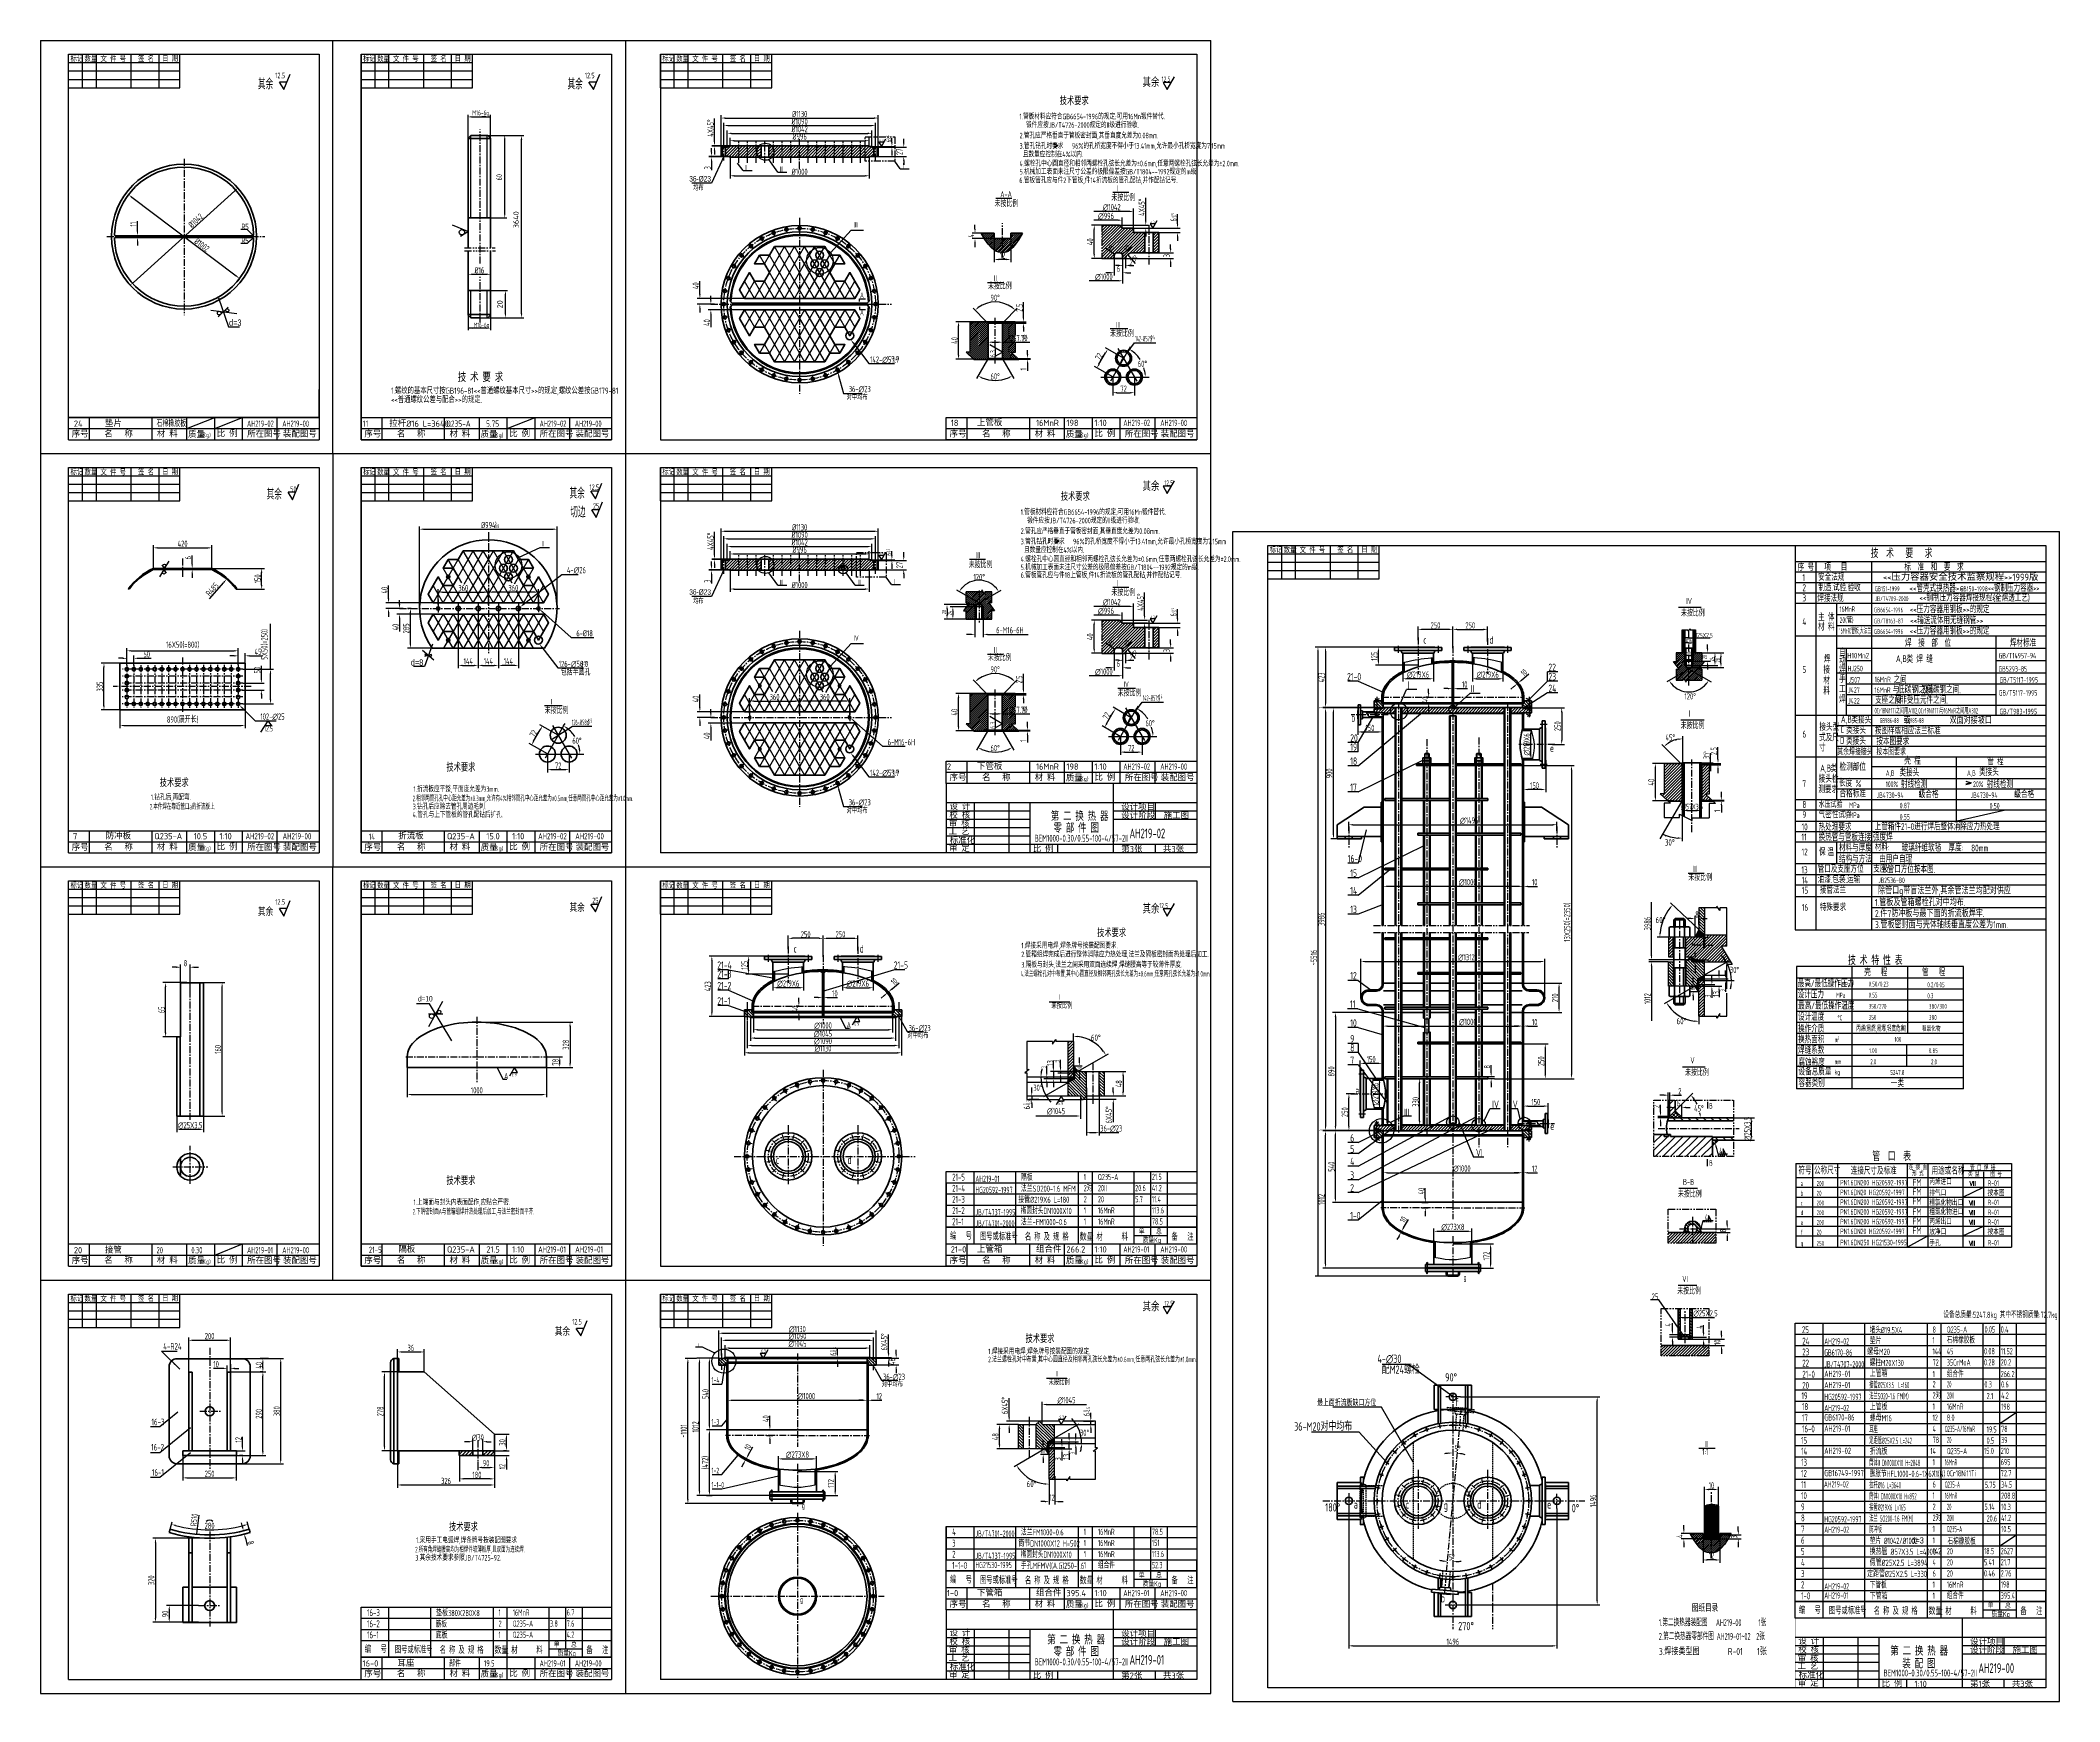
# Model space of a CAD drawing. Extents: x -857 to 594, y 0 to 1194.
import ezdxf
from ezdxf.enums import TextEntityAlignment as Align

# ---------------------------------------------------------------- set-up
doc = ezdxf.new("R2010")
doc.units = 0
doc.header["$LTSCALE"] = 2
doc.header["$MEASUREMENT"] = 0
for name, pattern in [('CENTERX2', [4, 2.5, -0.5, 0.5, -0.5]), ('HIDDENX2', [0.75, 0.5, -0.25]), ('PHANTOMX2', [5, 2.5, -0.5, 0.5, -0.5, 0.5, -0.5])]:
    doc.linetypes.add(name, pattern=pattern)
doc.layers.get('0').update_dxf_attribs({"linetype": 'CONTINUOUS'})
doc.layers.get('DEFPOINTS').update_dxf_attribs({"linetype": 'CONTINUOUS'})
for name, color, linetype in [('16CEN', 6, 'CENTERX2'), ('16CON1', 4, 'CONTINUOUS'), ('16CON2', 3, 'CONTINUOUS'), ('16DAS', 2, 'HIDDENX2'), ('16DIM', 3, 'CONTINUOUS'), ('16TXT', 3, 'CONTINUOUS'), ('PHANTOMX2', 3, 'PHANTOMX2'), ('SUR', 220, 'CONTINUOUS')]:
    doc.layers.add(name, color=color, linetype=linetype)
doc.layers.add('16CON', color=7, linetype='CONTINUOUS', lineweight=40)
doc.styles.add('ASCII', font='ascii.shx', dxfattribs={"width": 0.7, "height": 4.5})
doc.styles.add('GREEKC', font='greekc.shx', dxfattribs={"width": 0.7, "bigfont": 'hztxt2.shx'})
doc.styles.add('HZ', font='ascii.shx', dxfattribs={"width": 0.7, "bigfont": 'hztxt2.shx'})
doc.styles.add('HZ1', font='ascii.shx', dxfattribs={"width": 0.75, "bigfont": 'hztxt2.shx'})
doc.styles.add('ROMAND', font='romanc', dxfattribs={"width": 0.7})
doc.styles.get("Standard").update_dxf_attribs({"font": 'ascii.shx', "width": 0.75})
doc.dimstyles.get("Standard").update_dxf_attribs({"dimtxt": 4.5, "dimasz": 3, "dimexe": 2, "dimexo": 0.0625, "dimgap": 0.7, "dimtad": 1, "dimdec": 4, "dimzin": 0, "dimdsep": 46, "dimtxsty": 'HZ', "dimcen": 0.09, "dimadec": 0, "dimazin": 0, "dimtfac": 1, "dimtdec": 4, "dimtofl": 0, "dimtmove": 0, "dimatfit": 3, "dimfxl": 0, "dimtolj": 1, "dimtzin": 0, "dimarcsym": 0})
pattern_1 = [(135, (-237.7751, 55.9881), (-1.0606602, -1.0606602), [])]
pattern_2 = [(45, (-237.7751, 55.9881), (-1.0606602, 1.0606602), [])]
pattern_3 = [(45, (-1165.459, -20.1864), (-2.75244, 2.75244), [])]

msp = doc.modelspace()

# ---------------------------------------------------------------- texts
at = {"color": 3, "linetype": 'ByBlock', "char_height": 4.5, "attachment_point": 5}
for s, insert, style in [('\\A1;∅1042', (-87.15975, 1073.92165), 'HZ'), ('\\A1;R5', (-709.8961, 1059.91926), 'HZ'), ('\\A1;∅996', (-91.25637, 1067.61909), 'HZ'), ('\\A1;R5', (-709.8961, 1049.98622), 'HZ'), ('\\A1;∅1000', (-92.79249, 1023.89508), 'HZ'), ('\\A1;∅996', (-91.25637, 783.78123), 'HZ'), ('\\A1;∅1042', (-87.15975, 790.08379), 'HZ'), ('\\A1;∅1000', (-92.79249, 740.05721), 'HZ'), ('\\A1;30°', (313.90374, 617.4821), 'HZ1'), ('\\A1;∅1045', (-127.15247, 424.27671), 'HZ'), ('\\A1;∅1045', (-119.66883, 216.50946), 'HZ')]:
    msp.add_mtext(s, dxfattribs=dict(at, insert=insert, style=style))
at = {"color": 3, "linetype": 'ByBlock', "attachment_point": 5, "style": 'HZ'}
for s, insert, char_height, rotation in [('\\A1; 6', (-42.80476, 1063.81667), 4.5, 90), ('\\A1; 6', (-42.80476, 779.97881), 4.5, 90), ('\\A1;~5516', (58.11042, 534.72674), 4.5, 90), ('\\A1;8', (330.49491, 512.18787), 3, 90), ('\\A1;  13', (347.13505, 506.43919), 4.5, 90), ('\\A1;  13', (-131.39445, 456.79142), 4.5, 90), ('10', (-110.32176, 454.83868), 3, 270), ('\\A1;8', (182.56185, 456.23803), 4.5, 90), ('\\A1;6', (-148.13883, 426.88311), 4.5, 90), ('\\A1;6', (-287.17387, 249.70895), 4.5, 90), ('\\A1;6', (-105.12612, 206.36483), 4.5, 90), ('10', (-136.49954, 179.58743), 3, 90), ('\\A1;  13', (-119.8594, 173.83875), 4.5, 90)]:
    msp.add_mtext(s, dxfattribs=dict(at, insert=insert, char_height=char_height, rotation=rotation))
at = {"layer": '16CON2'}
for s, height, style, width, p in [('M16-6g', 3.5, 'HZ', 0.75, (-546.62177, 1140.08894)), ('I', 4, 'HZ', 0.7, (-350.41665, 1100.40831)), ('II', 4, 'HZ', 0.7, (-325.49132, 1099.33798)), ('I', 4, 'HZ', 0.7, (-237.53803, 1101.69279)), ('36-%%C23', 4, 'GREEKC', 0.7, (-390.71984, 1092.44086)), ('均布', 4, 'GREEKC', 0.7, (-388.00218, 1085.96467)), ('I', 4.5, 'HZ', 0.7, (-83.28102, 1085.34325)), ('未按比例', 4.5, 'HZ', 0.7, (-171.34383, 1074.30321)), ('A-A', 4.5, 'HZ', 0.7, (-167.234, 1081.06619)), ('未按比例', 4.5, 'HZ', 0.7, (-87.39085, 1078.58027)), ('III', 4, 'HZ', 0.7, (-272.62645, 1059.38308)), ('未按比例', 4.5, 'HZ', 0.7, (-176.05224, 1015.07786)), ('II', 4.5, 'HZ', 0.7, (-171.77547, 1020.64736)), ('A', 4, 'HZ', 0.7, (-267.97633, 1008.67985)), ('M16-6g', 3.2, 'HZ', 0.75, (-545.51513, 987.7603)), ('A', 4, 'HZ', 0.7, (-267.97633, 996.22818)), ('III', 4, 'HZ', 0.7, (-84.02671, 987.49508)), ('未按比例', 4.5, 'HZ', 0.7, (-88.31189, 980.87794)), ('+0.40', 2.5, 'HZ', 0.7, (-245.63237, 964.04828)), (' 0', 2.5, 'HZ', 0.7, (-245.63237, 961.79306)), ('对中均布', 4, 'HZ', 0.7, (-277.6432, 935.41974)), ('-0.8', 2.5, 'HZ', 0.7, (-531.72928, 843.4629)), (' 0', 2.5, 'HZ', 0.7, (-531.72928, 845.47189)), ('I', 4, 'HZ', 0.7, (-496.31864, 830.25508)), ('未按比例', 4.5, 'HZ', 0.7, (-189.84555, 814.66936)), ('III', 4.5, 'HZ', 0.7, (-184.81129, 821.6554)), ('36-%%C23', 4, 'GREEKC', 0.7, (-390.71984, 795.44086)), ('II', 4, 'HZ', 0.7, (-325.49132, 802.33798)), ('III', 4, 'HZ', 0.7, (-269.8857, 802.4171)), ('I', 4, 'HZ', 0.7, (-243.70907, 802.89451)), ('未按比例', 4.5, 'HZ', 0.7, (-87.39085, 794.7424)), ('I', 4.5, 'HZ', 0.7, (-83.28102, 801.50538)), ('均布', 4, 'GREEKC', 0.7, (-388.00218, 788.96467)), ('未按比例', 4.5, 'HZ', 0.7, (321.93379, 780.00351)), ('IV', 4.5, 'HZ', 0.7, (325.69406, 788.78104)), ('IV', 4, 'HZ', 0.7, (-272.62645, 762.38308)), ('II', 4.5, 'HZ', 0.7, (-171.83208, 753.5416)), ('c', 5.33333, 'HZ', 0.7, (136.75099, 760.38585)), ('d', 5.33333, 'HZ', 0.7, (184.26528, 760.38585)), ('包括半圆孔', 4.5, 'HZ', 0.7, (-483.01749, 737.61161)), ('+0.50', 2.5, 'HZ', 0.7, (-469.32456, 745.3047)), (' 0', 2.5, 'HZ', 0.7, (-469.32456, 743.04949)), ('未按比例', 4.5, 'HZ', 0.7, (-176.10886, 747.9721)), ('22', 5.333333, 'HZ', 0.7, (226.65495, 740.64972)), ('未按比例', 4.5, 'HZ', 0.7, (-82.81687, 722.57841)), ('IV', 4, 'HZ', 0.7, (-78.53169, 729.19556)), ('21-0', 5.333333, 'HZ', 0.7, (81.9637, 733.957)), ('I', 5.33333, 'HZ', 0.7, (125.40419, 727.98816)), ('II', 5.333333, 'HZ', 0.7, (170.93126, 725.2853)), ('23', 5.333333, 'HZ', 0.7, (226.65495, 733.957)), ('24', 5.333333, 'HZ', 0.7, (226.65495, 725.55302)), ('未按比例', 4.5, 'HZ', 0.7, (-494.59112, 709.98148)), ('I', 4, 'HZ', 0.7, (-490.30594, 716.59863)), ('I', 4.5, 'HZ', 0.7, (327.3781, 707.89388)), ('12.5', 4, 'HZ', 0.7, (-696.35699, 697.29822)), ('b', 5.33333, 'HZ', 0.7, (85.01321, 704.3311)), ('未按比例', 4.5, 'HZ', 0.7, (321.77154, 699.11635)), ('19', 5.333333, 'HZ', 0.7, (84.23873, 683.37346)), ('20', 5.333333, 'HZ', 0.7, (84.23873, 689.87706)), ('e', 5.33333, 'HZ', 0.7, (227.77236, 682.63186)), ('+0.40', 2.5, 'HZ', 0.7, (-245.63237, 667.04828)), ('18', 5.333333, 'HZ', 0.7, (84.23873, 673.2355)), (' 0', 2.5, 'HZ', 0.7, (-245.63237, 664.79306)), ('17', 5.333333, 'HZ', 0.7, (84.23873, 654.48983)), ('对中均布', 4, 'HZ', 0.7, (-277.6432, 638.41974)), ('第 二 换 热 器', 6, 'HZ1', 0.75, (-130.95896, 633.07515)), ('零 部 件 图', 6, 'HZ1', 0.75, (-129.02053, 624.54668)), ('AH219-02', 7, 'HZ1', 0.75, (-74.336, 620.49881)), ('16-0', 5.333333, 'HZ', 0.7, (82.43662, 603.24959)), ('15', 5.333333, 'HZ', 0.7, (84.23873, 592.74522)), ('未按比例', 4.5, 'HZ', 0.7, (327.1899, 589.96779)), ('III', 4.5, 'HZ', 0.7, (330.37441, 596.22142)), ('14', 5.333333, 'HZ', 0.7, (84.23873, 580.22078)), ('13', 5.333333, 'HZ', 0.7, (84.23873, 566.68631)), ('c', 5.33333, 'HZ', 0.7, (-315.80732, 538.34764)), ('d', 5.33333, 'HZ', 0.7, (-268.29303, 538.34764)), ('21-4', 5.333333, 'HZ', 0.7, (-370.59461, 526.65788)), ('21-3', 5.333333, 'HZ', 0.7, (-370.59461, 520.21847)), ('21-5', 5.333333, 'HZ', 0.7, (-243.82314, 526.65788)), ('12', 5.333333, 'HZ', 0.7, (84.23873, 519.01264)), ('21-2', 5.333333, 'HZ', 0.7, (-370.59461, 511.91879)), ('I', 4, 'HZ', 0.7, (-124.94373, 504.37811)), ('d=10', 4, 'GREEKC', 0.7, (-585.64373, 503.16652)), ('21-1', 5.333333, 'HZ', 0.7, (-370.59461, 500.90024)), ('未按比例', 4, 'HZ', 0.7, (-130.48976, 498.1444)), ('11', 5.333333, 'HZ', 0.7, (84.02193, 498.64068)), ('对中均布', 4, 'HZ', 0.7, (-233.95988, 476.65524)), ('10', 5.333333, 'HZ', 0.7, (84.23873, 485.07546)), ('9', 5.33333, 'HZ', 0.7, (84.23873, 473.76306)), ('8', 5.33333, 'HZ', 0.7, (84.23873, 467.29884)), ('7', 5.33333, 'HZ', 0.7, (84.23873, 458.20852)), ('未按比例', 4.5, 'HZ', 0.7, (324.86757, 449.77006)), ('V', 4.5, 'HZ', 0.7, (328.6814, 458.54759)), ('a', 5.33333, 'HZ', 0.7, (87.98553, 436.67266)), ('III', 5.333333, 'HZ', 0.7, (122.8655, 420.79334)), ('IV', 5.333333, 'HZ', 0.7, (186.25218, 426.65722)), ('V', 5.33333, 'HZ', 0.7, (201.01265, 426.65722)), ('B', 4, 'HZ', 0.7, (342.14302, 426.16445)), ('6', 5.33333, 'HZ', 0.7, (84.23873, 402.45457)), ('e', 5.33333, 'HZ', 0.7, (227.98156, 410.93701)), ('d', 6, 'HZ', 0.7, (-277.11678, 386.33675)), ('5', 5.33333, 'HZ', 0.7, (84.23873, 394.48727)), ('VI', 5.333333, 'HZ', 0.7, (174.59245, 391.87341)), ('c', 6, 'HZ', 0.7, (-328.48596, 386.33675)), ('4', 5.33333, 'HZ', 0.7, (84.23873, 385.52331)), ('3', 5.33333, 'HZ', 0.7, (84.23873, 375.69772)), ('B', 4, 'HZ', 0.7, (342.14302, 385.1358)), ('2', 5.33333, 'HZ', 0.7, (84.23873, 366.55764)), ('未按比例', 4.5, 'HZ', 0.7, (319.76092, 362.43068)), ('B-B', 4.5, 'HZ', 0.7, (323.36693, 371.20821)), ('1-0', 5.333333, 'HZ', 0.7, (84.23873, 346.67795)), ('g', 4, 'HZ', 0.7, (165.62886, 302.84272)), ('VI', 4.5, 'HZ', 0.7, (322.83637, 301.50183)), ('25', 4.5, 'HZ', 0.7, (300.87435, 288.8545)), ('未按比例', 4.5, 'HZ', 0.7, (319.23036, 292.7243)), ('4-R24', 4.8, 'HZ', 0.7, (-768.69268, 252.89254)), ('1-4', 4, 'HZ', 0.7, (-374.77431, 229.11049)), ('I', 4, 'HZ', 0.7, (-126.94926, 233.74149)), ('配M24螺栓', 6, 'HZ', 0.7, (106.94131, 235.60555)), ('90%%D', 6, 'HZ', 0.7, (152.44633, 230.05109)), ('AH219-01', 4.5, 'HZ', 0.7, (424.91364, 233.30057)), ('对中均布', 4, 'HZ', 0.7, (-252.37797, 226.06916)), ('未按比例', 4, 'HZ', 0.7, (-132.49529, 227.50779)), ('f', 6, 'HZ', 0.7, (159.67012, 212.14143)), ('AH219-01', 4.5, 'HZ', 0.7, (424.91479, 225.32347)), ('16-3', 4.8, 'HZ', 0.7, (-777.13178, 198.56463)), ('GB6170-86', 4.5, 'HZ', 0.7, (424.90792, 202.0058)), ('1-3', 4, 'HZ', 0.7, (-374.77431, 199.05662)), ('AH219-01', 4.5, 'HZ', 0.7, (424.90906, 194.0058)), ('16-2', 4.8, 'HZ', 0.7, (-777.39869, 180.43146)), ('1:1', 4.5, 'HZ', 0.7, (337.17674, 177.31416)), ('II', 4.5, 'HZ', 0.7, (339.38305, 182.88366)), ('AH219-02', 4.5, 'HZ', 0.7, (424.91136, 177.9829)), ('16-1', 4.8, 'HZ', 0.7, (-776.86488, 162.29829)), ('1-2', 4, 'HZ', 0.7, (-374.77431, 164.0901)), ('GB16749-1997', 4.5, 'HZ', 0.7, (424.91364, 162.0058)), ('膨胀节HFL1000-0.6-1X6X1(N)', 4.5, 'HZ', 0.67, (457.55677, 161.4889)), ('0Cr18Ni11Ti', 4.5, 'HZ', 0.666667, (512.95416, 161.84914)), ('1-1-0', 4, 'HZ', 0.7, (-374.77431, 153.83133)), ('Q235-A', 4.5, 'HZ', 0.5, (511.46843, 153.7782)), ('g', 4, 'HZ', 0.7, (-309.90117, 138.88757)), ('180%%D', 6, 'HZ', 0.7, (66.28202, 136.58316)), ('a', 6, 'HZ', 0.7, (86.71327, 138.72162)), ('c', 6, 'HZ', 0.7, (124.07235, 138.72162)), ('g', 6, 'HZ', 0.7, (151.36223, 138.18701)), ('d', 6, 'HZ', 0.7, (175.44153, 138.72162)), ('e', 6, 'HZ', 0.7, (225.67646, 138.72162)), ('0%%D', 6, 'HZ', 0.7, (243.39867, 136.04854)), ('d=3', 4.5, 'GREEKC', 0.7, (487.46436, 113.64849)), ('g', 4, 'HZ', 0.7, (-311.12999, 71.36261)), ('b', 6, 'HZ', 0.7, (149.22184, 71.35992)), ('1.第二换热器装配图   AH219-00      1张', 5, 'HZ1', 0.6, (305.99635, 54.26882)), ('图纸目录', 5, 'GREEKC', 0.7, (329.74431, 64.62351)), ('第 二 换 热 器', 6, 'HZ1', 0.75, (-133.50653, 41.16937)), ('270%%D', 6, 'HZ', 0.7, (161.79659, 51.31179)), ('2.第二换热器零部件图 AH219-01~02  2张', 5, 'HZ1', 0.6, (305.99635, 44.34558)), ('零 部 件 图', 6, 'HZ1', 0.75, (-129.02053, 32.6409)), ('AH219-01', 7, 'HZ1', 0.75, (-74.336, 26.49881)), ('3.焊接类型图        R-01    1张', 5, 'HZ1', 0.75, (305.99635, 33.55945)), ('第 二 换 热 器', 6, 'HZ1', 0.75, (472.29526, 33.17046)), ('装 配 图', 6, 'HZ1', 0.75, (480.97535, 23.98254)), ('AH219-00', 7, 'HZ1', 0.75, (535.65987, 20.59412))]:
    msp.add_text(s, height=height, dxfattribs=dict(at, style=style, width=width)).set_placement(p)
at = {"layer": '16CON2', "style": 'HZ'}
for s, height, rotation, width, p in [('+0.5', 2, 90, 0.7, (-246.93325, 1121.9675)), ('0', 2, 90, 0.7, (-245.02718, 1122.77817)), ('60', 4, 90, 0.75, (-525.32968, 1093.30063)), ('+0.5', 2, 90, 0.7, (-42.30906, 1066.12842)), ('0', 2, 90, 0.7, (-40.40299, 1066.93909)), ('+0.5', 2, 90, 0.7, (-246.93325, 824.9675)), ('0', 2, 90, 0.7, (-245.02718, 825.77817)), ('+0.5', 2, 90, 0.7, (-42.30906, 782.29056)), ('0', 2, 90, 0.7, (-40.40299, 783.10123)), ('3', 2.5, 90, 0.7, (64.62956, 713.6583)), ('BEM1000-0.30/0.55-100-4/57-2II', 5, 0.00820053, 0.65, (-142.51793, 617.95915)), ('0', 2.5, 90, 0.7, (-148.17622, 428.71237)), ('-0.5', 2.5, 90, 0.7, (-145.67533, 427.78994)), ('3', 2.5, 90, 0.7, (64.62956, 409.82832)), ('21-5', 5, 0.00820053, 0.666667, (-201.81407, 374.41229)), ('AH219-01', 4.5, 0.00820053, 0.65, (-185.08624, 373.48913)), ('隔板', 4.5, 0.00820053, 0.7, (-152.44426, 374.41935)), ('1', 4.5, 0.00820053, 0.666667, (-107.27951, 374.77813)), ('Q235-A', 4.5, 0.00820053, 0.666667, (-97.04686, 374.77959)), ('21.5', 4.5, 0.00820053, 0.666667, (-58.30179, 374.8469)), ('21-3', 5, 0.00820053, 0.666667, (-201.81407, 358.41229)), ('21-4', 5, 0.00820053, 0.666667, (-201.81235, 366.41229)), ('HG20592-1997', 4.5, 0.00820053, 0.65, (-185.08452, 365.48913)), ('接管%%C219X6 L=180', 4.5, 0.00820053, 0.7, (-154.2686, 358.41935)), ('法兰SO200-1.6 MFM', 4.5, 0.00820053, 0.7, (-152.44254, 366.41935)), ('2对', 4.5, 0.00820053, 0.666667, (-107.2778, 366.77813)), ('2', 4.5, 0.00820053, 0.666667, (-107.27665, 358.77813)), ('20II', 4.5, 0.00820053, 0.666667, (-97.04515, 366.77959)), ('20', 4.5, 0.00820053, 0.666667, (-97.044, 358.77959)), ('20.6', 4.5, 0.00820053, 0.666667, (-70.30007, 366.8469)), ('5.7', 4.5, 0.00820053, 0.666667, (-70.29893, 358.8469)), ('11.4', 4.5, 0.00820053, 0.666667, (-58.29893, 358.8469)), ('41.2', 4.5, 0.00820053, 0.666667, (-58.30007, 366.8469)), ('21-2', 5, 0.00820053, 0.666667, (-201.81006, 350.41229)), ('JB/T4737-1995', 4.5, 0.00820053, 0.65, (-185.08223, 349.48913)), ('椭圆封头DN1000X10', 4.5, 0.00820053, 0.666667, (-152.44025, 350.41936)), ('1', 4.5, 0.00820053, 0.666667, (-107.27551, 350.77813)), ('16MnR', 4.5, 0.00820053, 0.666667, (-97.04286, 350.77959)), ('113.6', 4.5, 0.00820053, 0.666667, (-58.29778, 350.8469)), ('21-1', 5, 0.00820053, 0.666667, (-201.81178, 342.41229)), ('JB/T4701-2000', 4.5, 0.00820053, 0.65, (-185.08109, 341.48913)), ('法兰-FM1000-0.6', 4.5, 0.00820053, 0.7, (-152.43911, 342.41935)), ('1', 4.5, 0.00820053, 0.666667, (-107.27436, 342.77813)), ('16MnR', 4.5, 0.00820053, 0.666667, (-97.04171, 342.77959)), ('78.5', 4.5, 0.00820053, 0.666667, (-58.29664, 342.8469)), ('设备总质量:5247.8kg 其中不锈钢质量:72.7kg', 4.5, 0.00820053, 0.666667, (510.44868, 275.73881)), ('25', 5, 0.00820053, 0.666667, (408.86094, 264.8039)), ('24', 5, 0.00820053, 0.666667, (409.0834, 256.57885)), ('堵头%%C19.5X4 ', 4.5, 0.00820053, 0.666667, (457.55219, 264.78797)), ('垫片', 4.5, 0.00820053, 0.7, (457.54629, 257.14472)), ('1', 4.5, 0.00820053, 0.666667, (502.71104, 257.5035)), ('8', 4.5, 0.00820053, 0.666667, (502.71693, 265.14674)), ('石棉橡胶板', 4.5, 0.00820053, 0.666667, (512.94369, 257.50496)), ('Q235-A', 4.5, 0.00820053, 0.666667, (512.94958, 265.1482)), ('0.05', 4.5, 0.00820053, 0.666667, (540.09108, 265.21551)), ('0.4', 4.5, 0.00820053, 0.666667, (551.69466, 265.21551)), ('0', 2.5, 90, 0.7, (-286.99994, 251.22179)), ('-0.5', 2.5, 90, 0.7, (-284.90108, 250.27645)), ('23', 5, 0.00820053, 0.666667, (409.08683, 248.8038)), ('AH219-02', 4.5, 0.00820053, 0.65, (424.90546, 256.63962)), ('GB6170-86', 4.5, 0.00820053, 0.65, (424.9066, 248.63962)), ('螺母M20 ', 4.5, 0.00820053, 0.7, (455.72024, 249.14472)), ('144', 4.5, 0.00820053, 0.666667, (502.71218, 249.5035)), ('45', 4.5, 0.00820053, 0.666667, (512.94483, 249.50496)), ('0.08', 4.5, 0.00820053, 0.666667, (539.68991, 249.57055)), ('11.52', 4.5, 0.00820053, 0.666667, (551.68991, 249.57227)), ('22', 5, 0.00820053, 0.666667, (409.08798, 240.8038)), ('21-0', 5, 0.00820053, 0.666667, (409.08912, 232.8038)), ('JB/T4707-2000', 4.5, 0.00820053, 0.65, (424.9066, 240.2145)), ('螺柱M20X130', 4.5, 0.00820053, 0.666667, (457.54858, 241.14472)), ('上管箱', 4.5, 0.00820053, 0.7, (457.55677, 233.46621)), ('1', 4.5, 0.00820053, 0.666667, (502.72151, 233.14674)), ('72', 4.5, 0.00820053, 0.666667, (502.71333, 241.5035)), ('组合件', 4.5, 0.00820053, 0.666667, (512.95416, 233.1482)), ('35CrMoA', 4.5, 0.00820053, 0.666667, (512.94598, 241.50496)), ('0.28', 4.5, 0.00820053, 0.666667, (539.69105, 241.57055)), ('20.2', 4.5, 0.00820053, 0.666667, (551.69105, 241.57227)), ('266.2', 4.5, 0.00820053, 0.666667, (551.69924, 233.21551)), ('19', 5, 0.00820053, 0.666667, (408.49924, 217.35462)), ('20', 5, 0.00820053, 0.666667, (409.09027, 224.8038)), ('HG20592-1997', 4.5, 0.00820053, 0.65, (424.91364, 216.76913)), ('接管%%c25X3.5  L=160', 4.5, 0.00820053, 0.5, (457.20016, 225.28988)), ('法兰SO20-1.6 FM(M)', 4.5, 0.00820053, 0.5, (457.20131, 217.28989)), ('2', 4.5, 0.00820053, 0.666667, (502.71235, 225.84768)), ('2对', 4.5, 0.00820053, 0.666667, (502.7135, 217.84768)), (' 20', 4.5, 0.00820053, 0.5, (511.47072, 225.75529)), (' 20II', 4.5, 0.00820053, 0.5, (511.47187, 217.75529)), ('0.3', 4.5, 0.00820053, 0.666667, (539.96654, 225.751)), ('2.1', 4.5, 0.00820053, 0.666667, (541.53175, 217.37858)), ('0.6', 4.5, 0.00820053, 0.666667, (551.96654, 225.751)), ('4.2', 4.5, 0.00820053, 0.666667, (551.96769, 217.751)), ('0', 2.5, 90, 0.7, (-105.16351, 208.19409)), ('-0.5', 2.5, 90, 0.7, (-102.66262, 207.27166)), ('18', 5, 0.00820053, 0.666667, (408.85865, 209.50483)), ('17', 5, 0.00820053, 0.666667, (408.8598, 201.50483)), ('AH219-02', 4.5, 0.00820053, 0.65, (424.91479, 208.76913)), ('螺母M16', 4.5, 0.00820053, 0.7, (457.55104, 201.4889)), ('上管板', 4.5, 0.00820053, 0.7, (457.5499, 209.4889)), ('1', 4.5, 0.00820053, 0.666667, (502.71464, 209.84768)), ('12', 4.5, 0.00820053, 0.666667, (502.71579, 201.84768)), ('16MnR', 4.5, 0.00820053, 0.666667, (512.94729, 209.84914)), ('8.0', 4.5, 0.00820053, 0.666667, (512.94844, 201.84914)), ('198', 4.5, 0.00820053, 0.666667, (551.96883, 209.751)), ('15', 5, 0.00820053, 0.666667, (408.17837, 185.27978)), ('16-0', 5, 0.00820053, 0.666667, (408.86094, 193.50483)), ('定距管%%c25X2.5 L=242', 4.5, 0.00820053, 0.5, (457.20589, 185.28989)), ('耳座  ', 4.5, 0.00820053, 0.5, (457.20474, 193.28989)), ('4', 4.5, 0.00820053, 0.666667, (502.71693, 193.84768)), ('78', 4.5, 0.00820053, 0.666667, (502.71808, 185.84768)), ('Q235-A/16MnR', 4.5, 0.00820053, 0.5, (511.4753, 193.75529)), (' 20', 4.5, 0.00820053, 0.5, (511.47645, 185.75529)), ('19.5', 4.5, 0.00820053, 0.666667, (541.53519, 193.37858)), ('0.5', 4.5, 0.00820053, 0.666667, (541.53633, 185.37858)), ('78', 4.5, 0.00820053, 0.666667, (551.97112, 193.751)), ('39', 4.5, 0.00820053, 0.666667, (551.97227, 185.751)), ('14', 5, 0.00820053, 0.666667, (408.1818, 177.50474)), ('13', 5, 0.00820053, 0.666667, (408.18295, 169.50474)), ('筒体II DN1000X10 H=2848', 4.5, 0.00820053, 0.5, (457.20817, 169.31279)), ('折流板', 4.5, 0.00820053, 0.7, (457.55448, 177.466)), ('14', 4.5, 0.00820053, 0.666667, (501.11962, 177.82478)), ('1', 4.5, 0.00820053, 0.666667, (502.72037, 169.87058)), ('16MnR ', 4.5, 0.00820053, 0.5, (511.47873, 169.7782)), ('Q235-A', 4.5, 0.00820053, 0.666667, (512.95188, 177.82624)), ('15.0', 4.5, 0.00820053, 0.666667, (539.69695, 177.91473)), ('210', 4.5, 0.00820053, 0.666667, (551.69695, 177.91645)), ('695', 4.5, 0.00820053, 0.666667, (551.69809, 169.91645)), ('12', 5, 0.00820053, 0.666667, (408.18409, 161.50474)), (' 1', 4.5, 0.00820053, 0.666667, (501.12191, 161.84768)), ('72.7', 4.5, 0.00820053, 0.666667, (551.69924, 161.91645)), ('11', 5, 0.00820053, 0.666667, (408.17551, 153.48184)), ('10', 5, 0.00820053, 0.666667, (408.17665, 145.5076)), ('AH219-02', 4.5, 0.00820053, 0.65, (424.64704, 153.94007)), ('筒体I DN1000X10 H=852', 4.5, 0.00820053, 0.5, (457.19902, 145.31279)), ('拉杆%%C16 L=3640', 4.5, 0.00820053, 0.5, (457.19787, 153.31279)), ('1', 4.5, 0.00820053, 0.666667, (502.71121, 145.87058)), ('6', 4.5, 0.00820053, 0.666667, (502.71006, 153.87058)), ('16MnR ', 4.5, 0.00820053, 0.5, (511.46958, 145.7782)), ('5.75', 4.5, 0.00820053, 0.666667, (540.23383, 153.50751)), ('34.5', 4.5, 0.00820053, 0.666667, (551.96425, 153.7739)), ('208.8', 4.5, 0.00820053, 0.666667, (551.9654, 145.7739)), ('9', 5, 0.00820053, 0.666667, (408.1778, 137.5076)), ('8', 5, 0.00820053, 0.666667, (408.17894, 129.5076)), ('HG20592-1997', 4.5, 0.00820053, 0.65, (424.91364, 128.79489)), ('接管%%c219X6 L=165', 4.5, 0.00820053, 0.5, (457.20016, 137.31565)), ('法兰 SO200-1.6 FM(M)', 4.5, 0.00820053, 0.5, (457.20131, 129.31565)), ('2', 4.5, 0.00820053, 0.666667, (502.71235, 137.87344)), ('2对', 4.5, 0.00820053, 0.666667, (502.7135, 129.87344)), (' 20', 4.5, 0.00820053, 0.5, (511.47072, 137.78106)), (' 20II', 4.5, 0.00820053, 0.5, (511.47187, 129.78106)), ('5.14', 4.5, 0.00820053, 0.666667, (539.96654, 137.77677)), ('20.6', 4.5, 0.00820053, 0.666667, (541.53175, 129.40434)), ('10.3', 4.5, 0.00820053, 0.666667, (551.96654, 137.77677)), ('41.2', 4.5, 0.00820053, 0.666667, (551.96769, 129.77677)), ('3', 5, 0.00820053, 0.666667, (-201.81407, 111.41229)), ('4', 5, 0.00820053, 0.666667, (-201.81235, 119.41229)), ('JB/T4701-2000', 4.5, 0.00820053, 0.65, (-185.08452, 118.48913)), ('筒节DN1000X12 H=502', 4.5, 0.00820053, 0.7, (-154.2686, 111.41935)), ('法兰FM1000-0.6', 4.5, 0.00820053, 0.7, (-152.44254, 119.41935)), ('1', 4.5, 0.00820053, 0.666667, (-107.2778, 119.77813)), ('1', 4.5, 0.00820053, 0.666667, (-107.27665, 111.77813)), ('16MnR', 4.5, 0.00820053, 0.666667, (-97.04515, 119.77959)), ('16MnR', 4.5, 0.00820053, 0.666667, (-97.044, 111.77959)), ('151', 4.5, 0.00820053, 0.666667, (-58.29893, 111.8469)), ('78.5', 4.5, 0.00820053, 0.666667, (-58.30007, 119.8469)), ('7', 5, 0.00820053, 0.666667, (408.18009, 121.5076)), ('6', 5, 0.00820053, 0.666667, (408.18123, 113.5076)), ('AH219-02', 4.5, 0.00820053, 0.65, (424.9125, 121.34882)), ('防冲板', 4.5, 0.00820053, 0.5, (457.20245, 121.31565)), ('垫片 %%C1042/%%C1002', 4.5, 0.00820053, 0.666667, (457.54875, 113.28971)), ('1', 4.5, 0.00820053, 0.666667, (502.7135, 113.64849)), ('1', 4.5, 0.00820053, 0.666667, (502.71464, 121.87344)), (' Q235-A', 4.5, 0.00820053, 0.5, (511.47301, 121.78106)), ('石棉橡胶板', 4.5, 0.00820053, 0.666667, (513.44627, 112.9422)), ('10.5', 4.5, 0.00820053, 0.666667, (551.96883, 121.77677)), ('2', 5, 0.00820053, 0.666667, (-201.81006, 103.41229)), ('JB/T4737-1995', 4.5, 0.00820053, 0.65, (-185.08223, 102.48913)), ('椭圆封头DN1000X10', 4.5, 0.00820053, 0.666667, (-152.44025, 103.41936)), ('1', 4.5, 0.00820053, 0.666667, (-107.27551, 103.77813)), ('16MnR', 4.5, 0.00820053, 0.666667, (-97.04286, 103.77959)), ('113.6', 4.5, 0.00820053, 0.666667, (-58.29778, 103.8469)), ('4', 5, 0.00820053, 0.666667, (408.18352, 97.5076)), ('5', 5, 0.00820053, 0.666667, (408.18238, 105.5076)), ('假管%%C25X2.5 L=3894', 4.5, 0.00820053, 0.7, (457.55333, 97.51467)), ('换热管 %%C57X3.5 L=4000', 4.5, 0.00820053, 0.7, (457.55219, 105.51467)), ('142', 4.5, 0.00820053, 0.666667, (502.71693, 105.87344)), ('4', 4.5, 0.00820053, 0.666667, (502.71808, 97.87344)), ('20', 4.5, 0.00820053, 0.666667, (512.94958, 105.8749)), ('20', 4.5, 0.00820053, 0.666667, (512.95073, 97.8749)), ('18.5', 4.5, 0.00820053, 0.666667, (539.69466, 105.9405)), ('5.41', 4.5, 0.00820053, 0.666667, (539.6958, 97.9405)), ('2627', 4.5, 0.00820053, 0.666667, (551.69466, 105.94221)), ('21.7', 4.5, 0.00820053, 0.666667, (551.6958, 97.94222)), ('1-1-0', 5, 0.00820053, 0.666667, (-201.81178, 95.41229)), ('HG21530-1995', 4.5, 0.00820053, 0.65, (-185.08223, 95.93625)), ('手孔MFMV((A.G)250-1.6', 4.5, 0.00820053, 0.7, (-152.43911, 95.41936)), ('1', 4.5, 0.00820053, 0.666667, (-107.27436, 95.77813)), ('组合件', 4.5, 0.00820053, 0.666667, (-97.04171, 95.77959)), ('52.3', 4.5, 0.00820053, 0.666667, (-58.29664, 95.8469)), ('3', 5, 0.00820053, 0.666667, (408.18181, 89.5076)), ('定距管%%C25X2.5 L=330', 4.5, 0.00820053, 0.7, (455.72728, 89.51467)), ('6', 4.5, 0.00820053, 0.666667, (502.71922, 89.87344)), ('20', 4.5, 0.00820053, 0.666667, (512.95187, 89.8749)), ('0.46', 4.5, 0.00820053, 0.666667, (539.69695, 89.9405)), ('2.76', 4.5, 0.00820053, 0.666667, (551.69695, 89.94222)), ('1-0', 5, 0.00820053, 0.666667, (408.1841, 73.5076)), ('2', 5, 0.00820053, 0.666667, (408.18581, 81.5076)), ('AH219-02', 4.5, 0.00820053, 0.65, (424.91364, 80.58444)), ('AH219-01', 4.5, 0.00820053, 0.65, (424.91364, 74.03156)), ('下管板', 4.5, 0.00820053, 0.666667, (457.55562, 81.51467)), ('下管箱', 4.5, 0.00820053, 0.7, (457.55677, 73.51467)), ('1', 4.5, 0.00820053, 0.666667, (502.72037, 81.87344)), ('1', 4.5, 0.00820053, 0.666667, (502.72151, 73.87344)), ('16MnR', 4.5, 0.00820053, 0.666667, (512.95302, 81.8749)), ('组合件', 4.5, 0.00820053, 0.666667, (512.95416, 73.8749)), ('198', 4.5, 0.00820053, 0.666667, (551.69809, 81.94222)), ('395.4', 4.5, 0.00820053, 0.666667, (551.69924, 73.94222)), ('16-3', 5, 0.00820053, 0.666667, (-622.31407, 61.43805)), ('16-2', 5, 0.00820053, 0.666667, (-622.31006, 53.43805)), (' 垫板380X280X8', 4.5, 0.00820053, 0.7, (-574.7686, 61.44512)), ('筋板', 4.5, 0.00820053, 0.666667, (-572.94025, 53.44512)), ('1', 4.5, 0.00820053, 0.666667, (-527.77665, 61.80389)), ('2', 4.5, 0.00820053, 0.666667, (-527.77551, 53.80389)), ('16MnR', 4.5, 0.00820053, 0.666667, (-517.544, 61.80536)), ('Q235-A', 4.5, 0.00820053, 0.666667, (-517.54286, 53.80536)), ('3.8', 4.5, 0.00820053, 0.666667, (-490.79778, 53.87095)), ('7.6', 4.5, 0.00820053, 0.666667, (-478.79778, 53.87267)), ('6.7', 4.5, 0.00820053, 0.666667, (-478.79893, 61.87267)), ('16-1', 5, 0.00820053, 0.666667, (-622.31178, 45.43805)), ('底板', 4.5, 0.00820053, 0.7, (-572.93911, 45.44512)), ('1', 4.5, 0.00820053, 0.666667, (-527.77436, 45.80389)), ('Q235-A', 4.5, 0.00820053, 0.666667, (-517.54171, 45.80536)), ('4.2', 4.5, 0.00820053, 0.666667, (-478.79664, 45.87267)), ('BEM1000-0.30/0.55-100-4/57-2II', 5, 0.00820053, 0.65, (-142.51793, 26.05337)), ('BEM1000-0.30/0.55-100-4/57-2II', 5, 0.00820053, 0.65, (467.47794, 18.05447))]:
    msp.add_text(s, height=height, rotation=rotation, dxfattribs=dict(at, width=width)).set_placement(p)
at = {"layer": '16CON2'}
for s, p in [('3640', (-513.20945, 1058.88144)), ('20', (-524.82467, 1001.29955))]:
    msp.add_text(s, height=4, rotation=90, dxfattribs=at).set_placement(p)
at = {"layer": '16CON2', "color": 3, "linetype": 'ByBlock', "char_height": 4.5, "attachment_point": 5, "style": 'HZ'}
for insert in [(-73.09151, 1034.5568), (-73.09151, 750.71893)]:
    msp.add_mtext('\\A1;2', dxfattribs=dict(at, insert=insert))
at = {"layer": '16CON2'}
for s, insert, char_height, attachment_point, style in [('\\A1;d=3', (-721.40658, 991.02939), 4.5, 4, 'GREEKC'), ('\\A1;142-∅57.7', (-260.806, 964.34683), 4.5, 4, 'HZ'), ('\\A1;36-∅23', (-276.1149, 943.18094), 4.5, 4, 'HZ'), ('\\A1;4-∅26', (-478.60235, 813.04395), 4.5, 4, 'HZ'), ('6-%%C18', (-471.84958, 767.81395), 4.5, 4, 'HZ'), ('\\A1;d=8', (-581.8426, 746.75402), 4.5, 6, 'GREEKC'), ('126-∅58.0', (-484.49819, 745.60326), 4.5, 4, 'HZ'), ('\\A1;102-∅25', (-698.84408, 707.80947), 4.5, 4, 'HZ'), ('\\A1;6-M16-6H', (-248.15739, 689.55753), 4.5, 4, 'HZ'), ('\\A1;142-∅57.7', (-260.806, 667.34683), 4.5, 4, 'HZ'), ('\\A1;36-∅23', (-276.1149, 646.18094), 4.5, 4, 'HZ'), ('\\A1;A', (-277.5791, 486.12355), 4.5, 4, 'HZ'), ('\\A1;36-∅23', (-233.07411, 483.9322), 4.5, 4, 'HZ'), ('\\A1;A', (-523.76213, 449.59161), 4.5, 4, 'HZ'), ('\\A1;4', (349.44475, 395.78054), 4.5, 4, 'HZ'), ('\\A1;4', (338.96802, 347.86643), 4.5, 4, 'HZ'), ('4-∅30', (121.06637, 246.17844), 6, 6, 'HZ'), ('\\A1;36-∅23', (-251.4922, 233.34612), 4.5, 4, 'HZ'), ('\\A1;最上面折流板缺口方位', (102.901, 214.68795), 4.5, 6, 'HZ'), ('36-M20对中均布', (85.62965, 197.68011), 6, 6, 'HZ')]:
    msp.add_mtext(s, dxfattribs=dict(at, insert=insert, char_height=char_height, attachment_point=attachment_point, style=style))
at = {"layer": '16CON2', "color": 3, "linetype": 'ByBlock', "char_height": 4.5, "attachment_point": 5, "rotation": 90, "style": 'HZ'}
for s, insert in [('\\A1;3986', (297.80142, 559.14336)), ('1012', (297.80142, 505.17681))]:
    msp.add_mtext(s, dxfattribs=dict(at, insert=insert))
at = {"layer": '16DIM'}
for s, height, width, p in [('+0.4', 3, 0.5, (-151.50733, 979.52372)), ('0', 3, 0.5, (-150.81361, 977.06175)), ('142-%%C57.7', 4, 0.5, (-70.31185, 977.55305)), ('+0.4', 3, 0.5, (-60.09575, 979.15453)), ('0', 3, 0.5, (-59.40204, 976.69256)), ('+0.4', 3, 0.5, (-151.56394, 712.41796)), ('0', 3, 0.5, (-150.87023, 709.95599)), ('142-%%C57.7', 4, 0.5, (-64.81683, 719.25352)), ('+0.4', 3, 0.5, (-54.60073, 720.855)), ('0', 3, 0.5, (-53.90702, 718.39303)), ('126-%%C58.0', 4, 0.5, (-474.96684, 701.78823)), ('+0.5', 3, 0.5, (-464.48735, 703.34585)), ('0', 3, 0.5, (-463.79363, 700.88388)), ('60%%D', 4.5, 0.75, (303.71484, 559.53777)), ('60%%D', 4.5, 0.75, (-102.07777, 474.95646)), ('60%%D', 4.5, 0.75, (318.73398, 486.79939)), ('60%%D', 4.5, 0.75, (-148.26048, 154.19895))]:
    msp.add_text(s, height=height, dxfattribs=dict(at, width=width)).set_placement(p)
at = {"layer": '16DIM', "color": 3, "style": 'HZ', "width": 0.7}
for p in [(-186.44712, 805.98988), (324.4268, 720.24893)]:
    msp.add_text('120°', height=4.5, dxfattribs=at).set_placement(p)
at = {"layer": '16DIM', "style": 'HZ', "width": 0.7}
msp.add_text('+0.5', height=2, rotation=90, dxfattribs=at).set_placement((339.88555, 679.45101))
at = {"layer": '16DIM', "color": 3, "style": 'HZ', "width": 0.7}
msp.add_text('0', height=2, rotation=90, dxfattribs=at).set_placement((341.70593, 680.90844))
at = {"layer": '16DIM', "color": 3, "linetype": 'ByBlock', "attachment_point": 5, "style": 'HZ'}
for s, insert, char_height, rotation in [('\\A1;6', (-247.26442, 1121.52719), 3.5, 90), ('\\A1;R2', (-87.88031, 1044.73641), 3.5, 325.27252498), ('\\A1;R2', (-76.2138, 1044.63655), 3.5, 34.72747502), ('\\A1;R5', (-70.69193, 1037.17739), 3.5, 311.12010501), ('\\A1;6', (-247.26442, 824.52719), 3.5, 90), ('\\A1;R2', (-87.88031, 760.89855), 3.5, 325.27252498), ('\\A1;R2', (-76.2138, 760.79869), 3.5, 34.72747502), ('\\A1;R5', (-70.69193, 753.33953), 3.5, 311.12010501), ('3', (340.16044, 678.49198), 4.5, 90)]:
    msp.add_mtext(s, dxfattribs=dict(at, insert=insert, char_height=char_height, rotation=rotation))
at = {"layer": '16DIM', "color": 3, "linetype": 'ByBlock', "attachment_point": 5}
for s, insert, char_height in [('%%C16', (327.64096, 762.66383), 2.5), ('M16', (327.67866, 753.51335), 2.5), ('%%C25X2.5', (337.97203, 766.36069), 3.5)]:
    msp.add_mtext(s, dxfattribs=dict(at, insert=insert, char_height=char_height))
at = {"layer": '16DIM', "color": 3, "linetype": 'ByBlock', "char_height": 4.5, "attachment_point": 5, "style": 'HZ'}
for s, insert in [('45%%D', (314.24975, 692.94202)), ('\\A1;30°', (360.34678, 525.82605)), ('\\A1;30°', (-140.17363, 441.20049)), ('\\A1;30°', (-106.64768, 193.22561))]:
    msp.add_mtext(s, dxfattribs=dict(at, insert=insert))
at = {"layer": '16TXT'}
for s, height, style, width, p in [('标记', 4, 'HZ', 0.85, (-835.37156, 1178.53546)), ('数量', 4, 'HZ', 0.85, (-825.29328, 1178.38275)), ('文 件 号', 4, 'HZ', 0.85, (-813.84069, 1178.38275)), ('签 名', 4, 'HZ', 0.85, (-786.81249, 1178.53546)), ('日 期', 4, 'HZ', 0.85, (-769.55734, 1178.68817)), ('标记', 4, 'HZ', 0.85, (-625.12156, 1178.53546)), ('数量', 4, 'HZ', 0.85, (-615.04328, 1178.38275)), ('文 件 号', 4, 'HZ', 0.85, (-603.59069, 1178.38275)), ('签 名', 4, 'HZ', 0.85, (-576.56249, 1178.53546)), ('日 期', 4, 'HZ', 0.85, (-559.30734, 1178.68817)), ('标记', 4, 'HZ', 0.85, (-410.12156, 1178.53546)), ('数量', 4, 'HZ', 0.85, (-400.04328, 1178.38275)), ('文 件 号', 4, 'HZ', 0.85, (-388.59069, 1178.38275)), ('签 名', 4, 'HZ', 0.85, (-361.56249, 1178.53546)), ('日 期', 4, 'HZ', 0.85, (-344.30734, 1178.68817)), ('12.5', 4, 'HZ', 0.75, (-688.24166, 1166.71302)), ('12.5', 4, 'HZ', 0.75, (-465.76789, 1166.71302)), ('1.螺纹的基本尺寸按GB196-81<<普通螺纹基本尺寸>>的规定,螺纹公差按GB179-81', 4.5, 'HZ', 0.75, (-605.08055, 939.87544)), ('技 术 要 求', 6, 'HZ', 0.75, (-557.05873, 948.50491)), ('<<普通螺纹公差与配合>>的规定.', 4.5, 'HZ', 0.75, (-605.08055, 933.45312)), ('石棉橡胶板', 4.5, 'HZ', 0.7, (-773.4959, 916.21953)), ('AH219-02', 4.5, 'HZ', 0.7, (-708.4959, 916.21953)), ('AH219-00', 4.5, 'HZ', 0.7, (-683.1754, 916.21953)), ('Q235-A', 4.5, 'HZ', 0.8, (-565.36015, 916.21953)), ('5.75', 4.5, 'HZ', 0.8, (-536.75337, 916.21953)), ('AH219-02', 4.5, 'HZ', 0.7, (-498.2459, 916.21953)), ('AH219-00', 4.5, 'HZ', 0.7, (-472.9254, 916.21953)), ('AH219-02', 4.5, 'HZ', 0.7, (-78.78041, 916.75761)), ('AH219-00', 4.5, 'HZ', 0.7, (-52.21697, 916.75761)), ('标记', 4, 'HZ', 0.85, (-835.37156, 881.53546)), ('数量', 4, 'HZ', 0.85, (-825.29328, 881.38275)), ('文 件 号', 4, 'HZ', 0.85, (-813.84069, 881.38275)), ('签 名', 4, 'HZ', 0.85, (-786.81249, 881.53546)), ('日 期', 4, 'HZ', 0.85, (-769.55734, 881.68817)), ('标记', 4, 'HZ', 0.85, (-625.12156, 881.53546)), ('数量', 4, 'HZ', 0.85, (-615.04328, 881.38275)), ('文 件 号', 4, 'HZ', 0.85, (-603.59069, 881.38275)), ('签 名', 4, 'HZ', 0.85, (-576.56249, 881.53546)), ('日 期', 4, 'HZ', 0.85, (-559.30734, 881.68817)), ('标记', 4, 'HZ', 0.85, (-410.12156, 881.53546)), ('数量', 4, 'HZ', 0.85, (-400.04328, 881.38275)), ('文 件 号', 4, 'HZ', 0.85, (-388.59069, 881.38275)), ('签 名', 4, 'HZ', 0.85, (-361.56249, 881.53546)), ('日 期', 4, 'HZ', 0.85, (-344.30734, 881.68817)), (' 50', 4, 'HZ', 0.75, (-679.46629, 869.50164)), ('12.5', 4, 'HZ', 0.75, (-462.46649, 870.76112)), (' 25', 4, 'HZ', 0.75, (-461.90422, 857.27876)), ('标记', 4, 'HZ', 0.85, (26.37431, 825.63077)), ('数量', 4, 'HZ', 0.85, (36.45259, 825.47806)), ('文 件 号', 4, 'HZ', 0.85, (47.90518, 825.47806)), ('签 名', 4, 'HZ', 0.85, (74.93339, 825.63077)), ('日 期', 4, 'HZ', 0.85, (92.18853, 825.78349)), ('AH219-02', 4.5, 'HZ', 0.7, (-78.78041, 669.75761)), ('AH219-00', 4.5, 'HZ', 0.7, (-52.21697, 669.75761)), ('AH219-02', 4.5, 'HZ1', 0.75, (-709.56056, 619.71796)), ('AH219-00', 4.5, 'HZ1', 0.75, (-682.8961, 619.71796)), ('14', 4.5, 'HZ1', 0.75, (-621.01782, 619.42131)), ('AH219-02', 4.5, 'HZ1', 0.75, (-499.31056, 619.71796)), ('AH219-00', 4.5, 'HZ1', 0.75, (-472.6461, 619.71796)), ('标记', 4, 'HZ', 0.85, (-835.37156, 584.53546)), ('数量', 4, 'HZ', 0.85, (-825.29328, 584.38275)), ('文 件 号', 4, 'HZ', 0.85, (-813.84069, 584.38275)), ('签 名', 4, 'HZ', 0.85, (-786.81249, 584.53546)), ('日 期', 4, 'HZ', 0.85, (-769.55734, 584.68817)), ('标记', 4, 'HZ', 0.85, (-625.12156, 584.53546)), ('数量', 4, 'HZ', 0.85, (-615.04328, 584.38275)), ('文 件 号', 4, 'HZ', 0.85, (-603.59069, 584.38275)), ('签 名', 4, 'HZ', 0.85, (-576.56249, 584.53546)), ('日 期', 4, 'HZ', 0.85, (-559.30734, 584.68817)), ('标记', 4, 'HZ', 0.85, (-410.12156, 584.53546)), ('数量', 4, 'HZ', 0.85, (-400.04328, 584.38275)), ('文 件 号', 4, 'HZ', 0.85, (-388.59069, 584.38275)), ('签 名', 4, 'HZ', 0.85, (-361.56249, 584.53546)), ('日 期', 4, 'HZ', 0.85, (-344.30734, 584.68817)), ('12.5', 4, 'HZ', 0.75, (-688.24166, 572.71302)), (' 25', 4, 'HZ', 0.75, (-462.46649, 573.76112)), ('20', 4.5, 'HZ', 0.7, (-773.4959, 322.21953)), ('0.30', 4.5, 'HZ', 0.7, (-748.4959, 322.21953)), ('AH219-01', 4.5, 'HZ', 0.7, (-708.4959, 322.21953)), ('AH219-00', 4.5, 'HZ', 0.7, (-683.1754, 322.21953)), ('21-5', 4.5, 'HZ1', 0.75, (-621.01782, 322.42131)), ('AH219-01', 4.5, 'HZ1', 0.75, (-499.31056, 322.71796)), ('AH219-01', 4.5, 'HZ1', 0.75, (-472.6461, 322.71796)), ('AH219-01', 4.5, 'HZ', 0.7, (-78.78041, 322.75761)), ('AH219-00', 4.5, 'HZ', 0.7, (-52.21697, 322.75761)), ('标记', 4, 'HZ', 0.85, (-835.37156, 287.53546)), ('数量', 4, 'HZ', 0.85, (-825.29328, 287.38275)), ('文 件 号', 4, 'HZ', 0.85, (-813.84069, 287.38275)), ('签 名', 4, 'HZ', 0.85, (-786.81249, 287.53546)), ('日 期', 4, 'HZ', 0.85, (-769.55734, 287.68817)), ('标记', 4, 'HZ', 0.85, (-410.12156, 287.53546)), ('数量', 4, 'HZ', 0.85, (-400.04328, 287.38275)), ('文 件 号', 4, 'HZ', 0.85, (-388.59069, 287.38275)), ('签 名', 4, 'HZ', 0.85, (-361.56249, 287.53546)), ('日 期', 4, 'HZ', 0.85, (-344.30734, 287.68817)), ('12.5', 4, 'HZ', 0.75, (-474.93358, 271.00905)), ('AH219-01', 4.5, 'HZ', 0.7, (-78.78041, 75.75761)), ('AH219-00', 4.5, 'HZ', 0.7, (-52.21697, 75.75761)), ('部件', 4.5, 'HZ', 0.7, (-563.2459, 25.21953)), ('19.5', 4.5, 'HZ', 0.7, (-538.2459, 25.21953)), ('AH219-01', 4.5, 'HZ', 0.7, (-498.2459, 25.21953)), ('AH219-00', 4.5, 'HZ', 0.7, (-472.9254, 25.21953))]:
    msp.add_text(s, height=height, dxfattribs=dict(at, style=style, width=width)).set_placement(p)
at = {"layer": '16TXT', "style": 'HZ'}
for s, height, p, p2 in [('其余', 7.818985, (-700.66358, 1158.67898), (-689.71125, 1158.67898)), ('其余', 7.818985, (-478.1898, 1158.67898), (-467.23747, 1158.67898)), ('其余', 7.818985, (-694.40622, 863.8866), (-683.45389, 863.8866)), ('其余', 7.818985, (-476.76263, 864.59962), (-465.8103, 864.59962)), ('切边', 7.818985, (-476.20036, 851.11727), (-465.24803, 851.11727)), ('其余', 5.499077, (-700.66358, 564.67898), (-689.71125, 564.67898)), ('其余', 5.499077, (-476.76263, 567.59962), (-465.8103, 567.59962)), ('其余', 5.499077, (-487.35549, 262.97501), (-476.40316, 262.97501))]:
    msp.add_text(s, height=height, dxfattribs=at).set_placement(p, p2, align=Align.ALIGNED)
at = {"layer": '16TXT', "color": 3}
for s, height, style, width, p in [('其余', 6, 'HZ', 0.75, (-65.04221, 1160.47449)), ('12.5', 3.6, 'HZ', 0.75, (-51.27455, 1164.32339)), ('技术要求', 5.5, 'HZ', 0.7, (-124.53158, 1147.42556)), ('1.管板材料应符合GB6654-1996的规定;可用16Mn锻件替代.', 4, 'HZ', 0.75, (-153.39737, 1137.2237)), ('锻件应按JB/T4726-2000规定的II级进行验收.', 4, 'HZ', 0.75, (-148.72173, 1131.11567)), ('6.3', 2.176379, 'HZ', 0.75, (-254.15677, 1120.72327)), ('2.管孔应严格垂直于管板密封面,其垂直度允差为0.08mm.', 4, 'HZ', 0.75, (-153.39737, 1123.51475)), ('3.管孔钻孔时要求   96%的孔桥宽度不得小于13.41mm,允许最小孔桥宽度为7.15mm ', 4, 'HZ', 0.75, (-153.39737, 1116.07275)), ('4.螺栓孔中心圆直径和相邻两螺栓孔弦长允差为%%P0.6mm,任意两螺栓孔弦长允差为%%P2.0mm.', 4, 'HZ', 0.75, (-153.39737, 1103.40658)), (' 且数量应控制在4%以内.', 4, 'HZ', 0.75, (-153.04052, 1110.01098)), ('6.管板管孔应与件2下管板,件14折流板的管孔配钻,并作配钻记号.', 4, 'HZ', 0.75, (-153.55422, 1091.3616)), ('5.机械加工表面未注尺寸公差的极限偏差按GB/T1804--1992规定的m级.', 4, 'HZ', 0.75, (-153.39737, 1097.53428)), ('6.3', 2.176379, 'HZ', 0.75, (-59.20371, 1062.0521)), ('其余', 6, 'HZ', 0.75, (-65.04221, 870.20558)), ('  12.5', 3.6, 'HZ', 0.75, (-52.97428, 874.05448)), ('1.管板材料应符合GB6654-1996的规定;可用16Mn锻件替代.', 4, 'HZ', 0.75, (-152.56922, 852.91061)), ('技术要求', 5.5, 'HZ', 0.7, (-123.70343, 863.11247)), ('2.管孔应严格垂直于管板密封面,其垂直度允差为0.08mm.', 4, 'HZ', 0.75, (-152.56922, 839.20166)), ('锻件应按JB/T4726-2000规定的II级进行验收.', 4, 'HZ', 0.75, (-147.89358, 846.80257)), ('3.管孔钻孔时要求   96%的孔桥宽度不得小于13.41mm,允许最小孔桥宽度为7.15mm ', 4, 'HZ', 0.75, (-152.56922, 831.75966)), (' 且数量应控制在4%以内.', 4, 'HZ', 0.75, (-152.21237, 825.69789)), ('  技  术   要   求', 6, 'HZ', 0.7, (452.7405, 821.99619)), ('6.3', 2.176379, 'HZ', 0.75, (-254.15677, 823.72327)), ('4.螺栓孔中心圆直径和相邻两螺栓孔弦长允差为%%P0.6mm,任意两螺栓孔弦长允差为%%P2.0mm.', 4, 'HZ', 0.75, (-152.56922, 819.09348)), ('5.机械加工表面未注尺寸公差的极限偏差按GB/T1804--1992规定的m级.', 4, 'HZ', 0.75, (-152.56922, 813.22118)), ('序 号', 5, 'HZ', 0.7, (405.74904, 812.54011)), ('项   目', 5, 'HZ', 0.7, (424.91275, 812.76304)), ('标  准  和  要  求', 5, 'HZ', 0.7, (482.39795, 812.78024)), ('6.管板管孔应与件18上管板,件14折流板的管孔配钻,并作配钻记号.', 4, 'HZ', 0.75, (-152.56922, 807.59757)), ('1', 5, 'HZ', 0.7, (409.17639, 805.32374)), ('2', 5, 'HZ', 0.7, (409.17639, 798.02373)), ('制造.试验.验收', 5, 'HZ', 0.7, (420.54945, 798.15436)), ('安全法规', 5, 'HZ', 0.7, (420.47068, 805.64359)), ('GB151-1999', 3.5, 'HZ', 0.7, (461.22914, 798.00067)), ('<<管壳式换热器>>', 5, 'HZ', 0.7, (486.04607, 797.6433)), ('3', 5, 'HZ', 0.7, (409.17639, 790.71412)), ('焊接法规', 5, 'HZ', 0.7, (419.939, 790.44037)), ('16MnR', 4, 'HZ', 0.7, (435.86275, 783.18653)), ('GB6654-1996', 3.5, 'HZ', 0.7, (460.66406, 782.8)), ('JB/T4709-2000', 3.5, 'HZ', 0.7, (461.23958, 790.90189)), ('<<压力容器用钢板>>的规定', 5, 'HZ', 0.7, (486.21858, 782.41347)), ('  <<钢制压力容器焊接规程>>', 5, 'HZ', 0.7, (488.4689, 790.84779)), ('  (全熔透工艺)', 5, 'HZ', 0.7, (541.45206, 790.73048)), ('6.3', 2.176379, 'HZ', 0.75, (-59.20371, 778.21423)), ('4', 5, 'HZ', 0.7, (409.17639, 773.67487)), ('材 料', 5, 'HZ', 0.7, (420.40219, 769.82364)), ('主 体', 5, 'HZ', 0.7, (420.40219, 776.78125)), ('16MnR(管板,大法兰)', 4, 'HZ', 0.5, (435.54066, 767.50449)), ('20(管)', 4, 'HZ', 0.7, (435.86275, 775.23517)), ('GB/T8163-87', 3.5, 'HZ', 0.7, (460.66406, 774.84864)), ('GB6654-1996', 3.5, 'HZ', 0.7, (460.66406, 767.35193)), ('<<压力容器用钢板>>的规定', 5, 'HZ', 0.7, (486.21858, 766.9654)), ('<<输送流体用无缝钢管>> ', 5, 'HZ', 0.7, (486.52867, 774.46211)), ('自', 5, 'HZ', 0.7, (435.54066, 751.27005)), ('焊  接  部  位', 5, 'HZ', 0.7, (482.88861, 758.22767)), ('焊材标准', 5, 'HZ', 0.7, (558.25882, 758.22767)), ('5', 5, 'HZ', 0.7, (409.17639, 739.27339)), ('接', 5, 'HZ', 0.7, (424.26733, 738.90096)), ('焊', 5, 'HZ', 0.7, (424.58943, 746.63164)), ('焊', 5, 'HZ', 0.7, (435.54066, 739.34593)), ('动', 5, 'HZ', 0.7, (435.54066, 745.85857)), ('HJ250', 4, 'HZ', 0.720512, (441.66046, 740.4471)), ('A,B', 5, 'HZ', 0.7, (476.40038, 747.05935)), (' 类 焊 缝', 5, 'HZ', 0.7, (481.60023, 746.63164)), ('GB5293-85', 4, 'HZ', 0.720512, (550.07419, 740.16148)), ('GB/T14957-94', 4, 'HZ', 0.720512, (550.20644, 749.72392)), ('材', 5, 'HZ', 0.7, (424.26733, 731.17028)), ('料', 5, 'HZ', 0.7, (424.26733, 723.82613)), ('手', 5, 'HZ', 0.7, (435.54066, 732.32988)), ('工', 5, 'HZ', 0.7, (435.54066, 725.04416)), ('J427', 4, 'HZ', 0.720512, (441.98255, 724.98573)), ('J507', 4, 'HZ', 0.720512, (442.30465, 732.32988)), ('16MnR', 4, 'HZ', 0.720512, (460.98615, 724.98573)), ('16MnR', 4, 'HZ', 0.720512, (461.13352, 732.57453)), ('与', 5, 'HZ', 0.7, (474.01449, 724.55993)), ('之间 ', 5, 'HZ', 0.7, (474.66232, 731.94334)), ('低碳钢之间', 5, 'HZ1', 0.75, (477.55753, 724.67861)), ('及', 5, 'HZ', 0.7, (495.17774, 724.3225)), ('低碳钢之间.', 5, 'HZ', 0.7, (498.29428, 724.719)), ('GB/T5117-1995', 4, 'HZ', 0.720512, (550.30136, 722.94273)), ('GB/T5117-1995', 4, 'HZ', 0.720512, (550.75572, 732.27495)), ('焊', 5, 'HZ', 0.7, (435.54066, 717.75845)), ('J422', 4, 'HZ', 0.720512, (441.98255, 717.25504)), ('0Cr18Ni11Ti之间用A102,0Cr19Ni11Ti与16MnR之间用A302', 4, 'HZ', 0.55, (460.98615, 710.14158)), ('支座之间', 5, 'HZ', 0.7, (461.446, 717.23538)), ('及', 5, 'HZ', 0.7, (475.52369, 717.23538)), ('非受压元件之间.', 5, 'HZ', 0.7, (479.447, 717.23538)), ('GB/T983-1995', 4, 'HZ', 0.720512, (550.75194, 709.59134)), ('6', 5, 'HZ', 0.7, (409.17639, 692.84588)), ('接头型', 5, 'HZ', 0.7, (421.40487, 697.80515)), ('C', 5, 'HZ', 0.7, (436.52755, 696.06958)), ('A,B', 5, 'HZ', 0.7, (436.86545, 703.49855)), (' 类接头', 5, 'HZ', 0.7, (438.3206, 695.55915)), ('   类接头', 5, 'HZ', 0.7, (437.31587, 703.03733)), ('按图样或相应法兰标准', 5, 'HZ', 0.7, (461.24333, 695.28562)), ('GB986-88   GB985-88', 3.5, 'HZ', 0.6, (464.78413, 703.31981)), ('或', 5, 'HZ1', 0.75, (481.82483, 702.82319)), ('双面对接坡口', 5, 'HZ1', 0.75, (514.91815, 702.79248)), ('寸', 5, 'HZ', 0.7, (421.16106, 682.97462)), ('式及尺', 5, 'HZ', 0.7, (421.16106, 690.26502)), (' 其余焊接接头', 4.5, 'HZ', 0.7, (432.03657, 680.26084)), ('D', 5, 'HZ', 0.7, (436.18964, 688.30293)), (' 类接头', 5, 'HZ', 0.7, (438.2444, 687.79089)), ('按本图要求', 4.5, 'HZ', 0.7, (462.31719, 680.26717)), ('按本图要求', 5, 'HZ', 0.7, (462.31719, 687.47195)), ('技术要求', 5.5, 'HZ', 0.7, (-565.21516, 668.44291)), ('A,B', 5, 'HZ', 0.7, (421.99762, 668.37978)), ('  类', 5, 'HZ', 0.7, (424.69626, 668.08309)), ('检测部位', 5, 'HZ', 0.7, (435.86544, 669.13126)), ('A,B', 4, 'HZ', 0.7, (469.09714, 665.31179)), ('  类接头', 5, 'HZ', 0.7, (474.17572, 664.98352)), ('壳 程', 5, 'HZ', 0.7, (482.39345, 673.54788)), ('A,B', 4, 'HZ', 0.7, (527.47608, 665.31179)), ('类接头', 5, 'HZ', 0.7, (536.11775, 665.43382)), ('管 程', 5, 'HZ', 0.7, (541.99562, 673.09765)), ('技术要求', 5.5, 'HZ', 0.7, (-771.27276, 657.35075)), ('1.折流板应平整,平面度允差为3mm.', 4, 'HZ', 0.75, (-588.84574, 653.85838)), ('7', 5, 'HZ', 0.7, (409.17639, 657.29946)), ('测要求', 5, 'HZ', 0.7, (420.67055, 652.99831)), ('接头检', 5, 'HZ', 0.7, (420.91185, 660.52756)), ('长度 ', 5, 'HZ', 0.7, (435.5477, 657.62698)), ('合格标准', 5, 'HZ', 0.7, (435.85781, 649.94223)), ('%', 5, 'HZ', 0.7, (447.34052, 657.23632)), ('JB4730-94', 4, 'HZ', 0.7, (462.58527, 649.46967)), ('100%', 4, 'HZ', 0.7, (469.03838, 657.34455)), ('射线检测', 5, 'HZ', 0.7, (480.02726, 656.66688)), ('        级合格', 5, 'HZ', 0.7, (473.84201, 649.4738)), ('II', 4.5, 'ASCII', 0.7, (492.53961, 649.90269)), ('JB4730-94', 4, 'HZ', 0.7, (530.12733, 649.46967)), (' 20%', 4, 'HZ', 0.7, (529.91708, 657.34455)), ('射线检测', 5, 'HZ', 0.7, (541.61063, 656.66688)), ('        级合格', 5, 'HZ', 0.7, (542.57336, 649.4738)), ('III', 4.5, 'ASCII', 0.7, (561.43424, 649.90269)), ('2.本件焊在靠近管口a的折流板上.', 4, 'HZ', 0.6, (-778.3272, 641.19592)), ('1.钻孔后,再配弯.', 4, 'HZ', 0.75, (-777.68956, 647.92573)), ('2.相邻两管孔孔中心距允差为%%P0.3mm,允许有4%相邻管孔中心距允差为%%P0.5mm,任意两管孔中心距允差为%%P1.0mm.', 4, 'HZ', 0.6, (-589.48337, 647.12856)), ('3.钻孔后应除去管孔周边毛刺.', 4, 'HZ', 0.75, (-589.48337, 641.25626)), ('4.管孔与上下管板的管孔配钻后扩孔.', 4, 'HZ', 0.75, (-589.48337, 635.43648)), ('9', 5, 'HZ', 0.7, (409.17639, 634.93839)), ('8', 5, 'HZ', 0.7, (409.17639, 642.248)), ('气密性试验', 5, 'HZ', 0.7, (420.81834, 634.90894)), ('水压试验', 4.5, 'HZ', 0.7, (420.86692, 642.46256)), ('MPa', 4, 'HZ', 0.7, (442.77622, 642.20885)), ('MPa', 4, 'HZ', 0.7, (442.77622, 635.11756)), ('0.87', 4, 'HZ', 0.7, (479.10496, 641.99685)), ('0.50', 4, 'HZ', 0.7, (543.73878, 641.7674)), ('10', 5, 'HZ', 0.7, (408.5828, 626.17107)), ('换热管与管板连接', 5, 'HZ', 0.7, (420.81389, 618.64068)), ('热处理要求', 5, 'HZ', 0.7, (420.81389, 625.9586)), ('强度焊', 5, 'HZ', 0.7, (459.9294, 618.83496)), ('上管箱件21-0进行焊后整体消除应力热处理', 5, 'HZ', 0.7, (461.1163, 626.32441)), ('0.55', 4, 'HZ', 0.7, (479.10496, 633.8549)), ('11', 5, 'HZ', 0.7, (408.49471, 618.87844)), ('12', 5, 'HZ', 0.7, (408.57033, 608.12031)), ('保', 5, 'HZ', 0.7, (421.08663, 608.02482)), ('温', 5, 'HZ', 0.7, (427.06746, 607.86328)), ('材料与厚度', 5, 'HZ', 0.7, (435.44736, 611.0473)), ('材料:', 5, 'HZ', 0.7, (461.17449, 611.5808)), ('玻璃纤维软毡', 5, 'HZ', 0.7, (480.53256, 611.0124)), ('厚度:       ', 5, 'HZ', 0.7, (514.13333, 611.19691)), ('80mm', 5, 'HZ', 0.7, (530.46524, 610.97409)), ('13', 5, 'HZ', 0.7, (408.46285, 595.27085)), ('管口及支座方位', 5, 'HZ', 0.7, (420.12631, 595.8355)), ('结构与方法', 5, 'HZ', 0.7, (435.44736, 603.0473)), ('支座', 5, 'HZ', 0.7, (460.13273, 595.9685)), ('由用户自理', 5, 'HZ', 0.7, (464.35192, 603.0473)), ('及', 5, 'HZ', 0.7, (466.7062, 595.60479)), ('管口方位按本图.', 5, 'HZ', 0.7, (470.38084, 595.56494)), ('14', 5, 'HZ', 0.7, (408.64018, 587.79284)), ('15', 5, 'HZ', 0.7, (408.75084, 580.61386)), ('油漆.包装.运输', 5, 'HZ', 0.7, (420.14994, 588.35355)), ('接管法兰', 5, 'HZ', 0.7, (421.65845, 580.78667)), ('JB2536-80', 4, 'HZ', 0.7, (463.64269, 588.28233)), ('除管口g带盲法兰外,其余管法兰均配对供应', 5, 'HZ', 0.75, (463.54725, 580.3226)), ('其余', 6, 'HZ', 0.75, (-65.04221, 566.47449)), ('12.5', 3.6, 'HZ', 0.75, (-52.97428, 570.32339)), ('16', 5, 'HZ', 0.7, (408.75084, 568.30481)), ('特殊要求', 5, 'HZ', 0.7, (421.65845, 568.23697)), ('1.管板及管箱螺栓孔对中均布.', 5, 'HZ', 0.75, (461.25782, 571.86338)), ('2.件7防冲板与最下面的折流板焊牢.', 5, 'HZ', 0.75, (461.25782, 563.86338)), ('技术要求', 5.5, 'HZ', 0.7, (-97.60556, 549.55218)), ('3.管板密封面与壳体轴线垂直度公差为1mm.', 5, 'HZ', 0.75, (461.25782, 555.86338)), ('1.焊接采用电焊,焊条牌号按装配图要求.', 4, 'HZ', 0.75, (-152.16145, 541.35036)), ('2.管箱组焊完成后进行整体消除应力热处理,法兰及隔板密封面热处理后加工.', 4, 'HZ', 0.75, (-152.16145, 535.05414)), ('4.法兰螺栓孔对中布置,其中心圆直径及相邻两孔弦长允差为%%P0.6mm,任意两孔弦长允差为%%P1.0mm.', 4, 'HZ', 0.6, (-152.61774, 521.0898)), ('3.隔板与封头,法兰之间采用双面连续焊,焊缝腰高等于较薄件厚度.', 4, 'HZ', 0.75, (-152.16145, 527.61213)), ('技 术 特 性 表', 6, 'HZ', 0.7, (441.90897, 529.46103)), ('壳   程', 5, 'HZ', 0.7, (453.57288, 521.5947)), ('管   程', 5, 'HZ', 0.7, (495.21005, 521.55662)), ('设计压力', 5, 'HZ', 0.7, (405.78934, 505.57474)), ('最高/最低操作压力', 5, 'HZ', 0.7, (405.78934, 513.50276)), ('MPa', 3.5, 'HZ', 0.7, (433.47011, 505.95501)), ('MPa', 3.5, 'HZ', 0.7, (437.25615, 513.58029)), ('0.50/0.23', 3.5, 'HZ', 0.7, (456.78379, 513.92994)), ('0.55', 3.5, 'HZ', 0.7, (456.78379, 506.00192)), ('0.2/0.05', 3.5, 'HZ', 0.7, (498.9248, 513.41861)), ('0.3', 3.5, 'HZ', 0.7, (498.9248, 505.49059)), ('设计温度', 5, 'HZ', 0.7, (406.02063, 489.51294)), ('最高/最低操作温度', 5, 'HZ', 0.7, (406.02063, 497.51294)), ('%%DC', 3.5, 'HZ', 0.7, (438.95976, 497.67641)), ('350/270', 3.5, 'HZ', 0.7, (456.78379, 497.95381)), ('350', 3.5, 'HZ', 0.7, (456.78379, 489.95381)), ('380/300', 3.5, 'HZ', 0.7, (500.10945, 497.95381)), ('380', 3.5, 'HZ', 0.7, (500.10945, 489.95381)), ('操作介质', 5, 'HZ', 0.7, (406.02063, 481.03627)), ('%%DC', 3.5, 'HZ', 0.7, (434.41566, 489.67641)), ('丙烯(易燃,易爆,轻度危害)', 4, 'HZ', 0.6, (447.84998, 481.77459)), ('粗氯化物', 3.5, 'HZ', 0.7, (495.13576, 481.83023)), ('焊缝系数', 5, 'HZ', 0.7, (406.02063, 465.62031)), ('换热面积', 5, 'HZ', 0.7, (406.06104, 473.20829)), ('m', 3.5, 'HZ', 0.7, (432.54928, 473.88896)), ('2', 2, 'HZ', 0.7, (434.61959, 476.03413)), ('1.00', 3.5, 'HZ', 0.7, (457.16344, 466.10759)), ('100', 3.5, 'HZ', 0.7, (475.38658, 474.1557)), ('0.85', 3.5, 'HZ', 0.7, (500.06375, 466.10759)), ('腐蚀裕度', 5, 'HZ', 0.7, (406.29232, 456.96228)), ('设备总质量', 5, 'HZ', 0.7, (406.37314, 450.14198)), ('mm', 3.5, 'HZ', 0.7, (432.3316, 458.10377)), ('kg', 3.5, 'HZ', 0.7, (432.3316, 450.65266)), ('2.0', 3.5, 'HZ', 0.7, (457.92274, 458.05948)), ('5247.8', 3.5, 'HZ', 0.7, (472.31596, 450.3882)), ('2.0', 3.5, 'HZ', 0.7, (501.58234, 458.05948)), ('容器类别', 5, 'HZ', 0.7, (406.33273, 441.91493)), ('一类', 5, 'HZ', 0.7, (472.70686, 441.69043)), ('管  口  表', 6, 'HZ', 0.7, (459.35965, 388.64002)), ('技术要求', 5.5, 'HZ', 0.7, (-565.21516, 371.44291)), ('符号', 5, 'HZ', 0.7, (406.32145, 379.08954)), ('公称尺寸', 5, 'HZ', 0.7, (417.49363, 379.08954)), ('连接尺寸及标准', 5, 'HZ', 0.7, (443.85883, 378.88876)), ('连 接 面', 3.5, 'HZ', 0.7, (485.48687, 382.28509)), ('形 式', 3.5, 'HZ', 0.7, (488.06111, 377.82605)), ('用途或名称', 5, 'HZ', 0.7, (501.97855, 378.88876)), ('类 型', 3.5, 'HZ', 0.7, (528.18131, 377.46912)), (' 管 口 焊 接', 3.5, 'HZ', 0.7, (527.94462, 381.96337)), ('图 号', 3.5, 'HZ', 0.7, (544.27671, 377.35085)), ('a', 3.5, 'HZ', 0.7, (407.85965, 370.64002)), ('b', 3.5, 'HZ', 0.7, (407.85965, 363.64002)), ('200', 3.5, 'HZ', 0.7, (419.35965, 370.64002)), ('20', 3.5, 'HZ', 0.7, (419.35965, 363.64002)), ('PN1.6DN200 HG20592-1997', 4, 'HZ', 0.7, (436.35075, 370.97576)), ('PN1.6DN20 HG20592-1997', 4, 'HZ', 0.7, (436.35075, 363.97576)), ('FM', 5, 'HZ', 0.7, (488.35965, 370.64002)), ('FM', 5, 'HZ', 0.7, (488.35965, 363.85784)), ('排气口', 4, 'HZ', 0.75, (500.35965, 363.53987)), ('丙烯进口', 4, 'HZ', 0.75, (500.35965, 371.53506)), ('VII', 3.5, 'ROMAND', 0.7, (529.35965, 370.64002)), ('按本图', 4, 'HZ', 0.75, (542.20711, 363.53987)), ('R-01', 4, 'HZ', 0.7, (542.35965, 370.64002)), ('2.下端密封面A与管箱组焊并热处理后加工,与法兰密封面平齐.', 4, 'HZ', 0.6, (-589.48337, 350.12856)), ('1.上端面与封头内表面配作,应贴合严密.', 4, 'HZ', 0.75, (-588.84574, 356.85838)), ('c', 3.5, 'HZ', 0.7, (407.85965, 356.64002)), ('d', 3.5, 'HZ', 0.7, (407.85965, 349.64002)), ('200', 3.5, 'HZ', 0.7, (419.35965, 356.64002)), ('200', 3.5, 'HZ', 0.7, (419.35965, 349.64002)), ('PN1.6DN200 HG20592-1997', 4, 'HZ', 0.7, (436.35075, 356.97576)), ('PN1.6DN200 HG20592-1997', 4, 'HZ', 0.7, (436.35075, 349.97576)), ('FM', 5, 'HZ', 0.7, (488.35965, 357.05086)), ('FM', 5, 'HZ', 0.7, (488.35965, 349.43576)), ('粗氯化物出口', 4, 'HZ', 0.75, (500.35965, 356.53987)), ('粗氯化物进口', 4, 'HZ', 0.75, (500.35965, 349.89604)), ('VII', 3.5, 'ROMAND', 0.7, (528.93173, 356.64002)), ('VII', 3.5, 'ROMAND', 0.7, (528.93173, 349.64002)), ('R-01', 4, 'HZ', 0.7, (542.35965, 356.77917)), ('R-01', 4, 'HZ', 0.7, (542.35965, 349.64002)), ('e', 3.5, 'HZ', 0.7, (407.85965, 342.64002)), ('f', 3.5, 'HZ', 0.7, (407.85965, 335.64002)), ('200', 3.5, 'HZ', 0.7, (419.35965, 342.64002)), ('20', 3.5, 'HZ', 0.7, (419.35965, 335.64002)), ('PN1.6DN200 HG20592-1997', 4, 'HZ', 0.7, (436.35075, 342.97576)), ('PN1.6DN20 HG20592-1997', 4, 'HZ', 0.7, (436.35075, 335.97576)), ('FM', 5, 'HZ', 0.7, (488.35965, 342.74127)), ('FM', 5, 'HZ', 0.7, (488.35965, 336.05086)), ('放净口', 4, 'HZ', 0.75, (500.35965, 335.53987)), ('丙烯出口', 4, 'HZ', 0.75, (500.35965, 342.89604)), ('VII', 3.5, 'ROMAND', 0.7, (528.93173, 342.64002)), ('按本图', 4, 'HZ', 0.75, (542.20711, 335.53987)), ('R-01', 4, 'HZ', 0.7, (542.35965, 342.64002)), ('g', 3.5, 'HZ', 0.7, (407.85965, 327.64002)), ('250', 3.5, 'HZ', 0.7, (419.35965, 327.64002)), ('PN1.6DN250 HG21530-1995', 4, 'HZ', 0.7, (436.35075, 327.97576)), ('手孔', 4, 'HZ', 0.75, (500.35965, 327.53987)), ('VII', 3.5, 'ROMAND', 0.7, (528.93173, 327.64002)), ('R-01', 4, 'HZ', 0.7, (542.35965, 327.77917)), ('其余', 6, 'HZ', 0.75, (-65.04221, 280.60449)), ('  12.5', 3.6, 'HZ', 0.75, (-52.97428, 284.45339)), ('技术要求', 5.5, 'HZ', 0.7, (-149.08664, 257.87523)), ('I', 2.50038, 'HZ', 0.75, (-384.24122, 254.9635)), ('  6.3', 2.500376, 'HZ', 0.75, (-341.65891, 250.70908)), ('1.焊接采用电焊,焊条牌号按装配图的规定.', 4, 'HZ', 0.75, (-175.86993, 249.67341)), ('2.法兰螺栓孔对中布置,其中心圆直径及相邻两孔弦长允差为%%P0.6mm,任意两孔弦长允差为%%P1.0mm.', 4, 'HZ', 0.66, (-175.93211, 243.94173)), ('  6.3', 2.500376, 'HZ', 0.75, (-127.3875, 203.19678)), ('1.采用手工电弧焊,焊条牌号按装配图要求', 4, 'HZ', 0.75, (-587.00455, 113.99466)), ('技术要求', 5.5, 'HZ', 0.7, (-563.37398, 122.49912)), ('2.所有角焊缝腰高均为相焊件较薄板厚,且双面为连续焊.', 4, 'HZ', 0.6, (-587.64219, 107.26484)), ('3.其余技术要求参照JB/T4725-92.', 4, 'HZ', 0.75, (-587.64219, 101.39254))]:
    msp.add_text(s, height=height, dxfattribs=dict(at, style=style, width=width)).set_placement(p)
at = {"layer": '16TXT', "color": 3, "style": 'HZ', "width": 0.75}
for s, height, rotation, p in [('6.3', 3.6, 90, (-170.75021, 966.27659)), ('6.3', 3.6, 90, (-170.80683, 699.17083)), ('  6.3', 2.500376, 180, (-266.0681, 488.3273)), ('  6.3', 2.500376, 180, (-512.25112, 451.79536)), ('  6.3', 2.500376, 180, (-119.4338, 431.22932))]:
    msp.add_text(s, height=height, rotation=rotation, dxfattribs=at).set_placement(p)
at = {"layer": '16TXT', "style": 'HZ'}
for s, height, p in [(' 24', 4.5, (-835.72102, 916.21953)), ('垫片', 4.5, (-810.60807, 916.21953)), ('11', 4.5, (-625.47102, 916.21953)), ('拉杆%%C16 L=3640', 4.5, (-606.29063, 916.21953)), (' 18', 4.5, (-205.5994, 916.75761)), ('上管板', 4.5, (-183.96305, 916.75761)), ('16MnR', 4.5, (-141.54725, 916.75761)), ('198', 4.5, (-119.69667, 916.75761)), ('1:10', 4.5, (-99.55988, 916.75761)), ('序号', 4.5, (-834.45426, 908.59219)), ('名   称', 4.5, (-811.05183, 908.69741)), ('材 料', 4.5, (-773.24996, 908.75372)), ('质量', 4.5, (-750.86892, 908.39745)), ('(Kg)', 3, (-741.88248, 908.73675)), ('比 例', 4.5, (-730.29329, 908.88051)), ('所在图号', 4.5, (-708.44676, 908.58804)), ('装配图号', 4.5, (-682.67276, 908.64273)), ('序号', 4.5, (-624.20426, 908.59219)), ('名   称', 4.5, (-600.80183, 908.69741)), ('材 料', 4.5, (-562.99996, 908.75372)), ('质量', 4.5, (-540.61892, 908.39745)), ('(Kg)', 3, (-531.63248, 908.73675)), ('比 例', 4.5, (-520.04329, 908.88051)), ('所在图号', 4.5, (-498.19676, 908.58804)), ('装配图号', 4.5, (-472.42276, 908.64273)), ('序号', 4.5, (-203.70426, 908.59219)), ('名   称', 4.5, (-180.30183, 908.69741)), ('材 料', 4.5, (-142.49996, 908.75372)), ('质量', 4.5, (-120.11892, 908.39745)), ('(Kg)', 3, (-111.13248, 908.73675)), ('比 例', 4.5, (-99.54329, 908.88051)), ('所在图号', 4.5, (-77.69676, 908.58804)), ('装配图号', 4.5, (-51.92276, 908.64273)), ('2', 4.5, (-205.5994, 669.75761)), ('下管板', 4.5, (-183.96305, 669.75761)), ('16MnR', 4.5, (-141.54725, 669.75761)), ('198', 4.5, (-119.69667, 669.75761)), ('1:10', 4.5, (-99.55988, 669.75761)), ('序号', 4.5, (-203.70426, 661.59219)), ('名   称', 4.5, (-180.30183, 661.69741)), ('材 料', 4.5, (-142.49996, 661.75372)), ('质量', 4.5, (-120.11892, 661.39745)), ('(Kg)', 3, (-111.13248, 661.73675)), ('比 例', 4.5, (-99.54329, 661.88051)), ('所在图号', 4.5, (-77.69676, 661.58804)), ('装配图号', 4.5, (-51.92276, 661.64273)), ('校 核', 4.5, (-203.79505, 634.67838)), ('设 计', 4.5, (-203.70426, 640.93838)), ('设计项目', 4.5, (-80.2984, 640.57047)), ('设计阶段', 4.5, (-80.2984, 634.43857)), ('施工图', 4.5, (-49.86054, 634.43857)), ('7', 4.5, (-833.55069, 619.71796)), ('防冲板', 4.5, (-810.05798, 619.71796)), ('Q235-A', 4.5, (-775.07606, 619.71796)), ('10.5', 4.5, (-746.80835, 619.71796)), ('1:10', 4.5, (-728.2945, 619.71796)), ('折流板', 4.5, (-599.80798, 619.71796)), ('Q235-A', 4.5, (-564.82606, 619.71796)), ('15.0', 4.5, (-536.55835, 619.71796)), ('1:10', 4.5, (-518.0445, 619.71796)), ('工 艺', 4.5, (-204.33983, 622.97489)), ('审 核', 4.5, (-204.15824, 628.53925)), ('序号', 4.5, (-834.45426, 611.59219)), ('名   称', 4.5, (-811.05183, 611.69741)), ('材 料', 4.5, (-773.24996, 611.75372)), ('质量', 4.5, (-750.86892, 611.39745)), ('(Kg)', 3, (-741.88248, 611.73675)), ('比 例', 4.5, (-730.29329, 611.88051)), ('所在图号', 4.5, (-708.44676, 611.58804)), ('装配图号', 4.5, (-682.67276, 611.64273)), ('序号', 4.5, (-624.20426, 611.59219)), ('名   称', 4.5, (-600.80183, 611.69741)), ('材 料', 4.5, (-562.99996, 611.75372)), ('质量', 4.5, (-540.61892, 611.39745)), ('(Kg)', 3, (-531.63248, 611.73675)), ('比 例', 4.5, (-520.04329, 611.88051)), ('所在图号', 4.5, (-498.19676, 611.58804)), ('装配图号', 4.5, (-472.42276, 611.64273)), ('审 定', 4.5, (-204.06744, 610.81778)), ('标准化', 4.5, (-203.52267, 616.53344)), ('比 例', 4.5, (-143.87427, 610.40154)), ('第3张', 4.5, (-80.2984, 610.40154)), ('共3张', 4.5, (-50.35147, 610.40154)), ('序号', 4.5, (-834.45426, 314.59219)), (' 20', 4.5, (-835.72102, 322.21953)), ('名   称', 4.5, (-811.05183, 314.69741)), ('接管', 4.5, (-810.60807, 322.21953)), ('材 料', 4.5, (-773.24996, 314.75372)), ('质量', 4.5, (-750.86892, 314.39745)), ('比 例', 4.5, (-730.29329, 314.88051)), ('所在图号', 4.5, (-708.44676, 314.58804)), ('装配图号', 4.5, (-682.67276, 314.64273)), ('序号', 4.5, (-624.20426, 314.59219)), ('名   称', 4.5, (-600.80183, 314.69741)), ('隔板', 4.5, (-599.80798, 322.71796)), ('Q235-A', 4.5, (-564.82606, 322.71796)), ('材 料', 4.5, (-562.99996, 314.75372)), ('质量', 4.5, (-540.61892, 314.39745)), ('21.5', 4.5, (-536.55835, 322.71796)), ('比 例', 4.5, (-520.04329, 314.88051)), ('1:10', 4.5, (-518.0445, 322.71796)), ('所在图号', 4.5, (-498.19676, 314.58804)), ('装配图号', 4.5, (-472.42276, 314.64273)), ('序号', 4.5, (-203.70426, 314.59219)), (' 21-0', 4.5, (-205.5994, 322.75761)), ('上管箱', 4.5, (-183.96305, 322.75761)), ('名   称', 4.5, (-180.30183, 314.69741)), ('材 料', 4.5, (-142.49996, 314.75372)), ('组合件', 4.5, (-141.54725, 322.75761)), ('质量', 4.5, (-120.11892, 314.39745)), ('266.2', 4.5, (-119.69667, 322.75761)), ('1:10', 4.5, (-99.55988, 322.75761)), ('比 例', 4.5, (-99.54329, 314.88051)), ('所在图号', 4.5, (-77.69676, 314.58804)), ('装配图号', 4.5, (-51.92276, 314.64273)), ('(Kg)', 3, (-741.88248, 314.73675)), ('(Kg)', 3, (-531.63248, 314.73675)), ('(Kg)', 3, (-111.13248, 314.73675)), ('1-0', 4.5, (-205.5994, 75.75761)), ('序号', 4.5, (-203.70426, 67.59219)), ('下管箱', 4.5, (-183.96305, 75.75761)), ('名   称', 4.5, (-180.30183, 67.69741)), ('材 料', 4.5, (-142.49996, 67.75372)), ('组合件', 4.5, (-141.54725, 75.75761)), ('395.4', 4.5, (-119.69667, 75.75761)), ('1:10', 4.5, (-99.55988, 75.75761)), ('比 例', 4.5, (-99.54329, 67.88051)), ('所在图号', 4.5, (-77.69676, 67.58804)), ('装配图号', 4.5, (-51.92276, 67.64273)), ('质量', 4.5, (-120.11892, 67.39745)), ('(Kg)', 3, (-111.13248, 67.73675)), ('校 核', 4.5, (-203.79505, 40.67838)), ('设 计', 4.5, (-203.70426, 46.93838)), ('设计项目', 4.5, (-80.2984, 46.57047)), ('设计阶段', 4.5, (-80.2984, 40.43857)), ('施工图', 4.5, (-49.86054, 40.43857)), ('设 计', 4.5, (406.29162, 41.0337)), ('设计项目', 4.5, (529.69747, 40.66578)), ('16-0', 4.5, (-625.47102, 25.21953)), ('耳座', 4.5, (-600.35807, 25.21953)), ('工 艺', 4.5, (-204.33983, 28.97489)), ('审 核', 4.5, (-204.15824, 34.53925)), ('审 核', 4.5, (405.83764, 28.63456)), ('校 核', 4.5, (406.20082, 34.77369)), ('设计阶段', 4.5, (529.69747, 34.53389)), ('施工图', 4.5, (560.13534, 34.53389)), ('序号', 4.5, (-624.20426, 17.59219)), ('名   称', 4.5, (-600.80183, 17.69741)), ('材 料', 4.5, (-562.99996, 17.75372)), ('质量', 4.5, (-540.61892, 17.39745)), ('(Kg)', 3, (-531.63248, 17.73675)), ('比 例', 4.5, (-520.04329, 17.88051)), ('所在图号', 4.5, (-498.19676, 17.58804)), ('装配图号', 4.5, (-472.42276, 17.64273)), ('审 定', 4.5, (-204.06744, 16.81778)), ('标准化', 4.5, (-203.52267, 22.53344)), ('比 例', 4.5, (-143.87427, 16.40154)), ('第2张', 4.5, (-80.2984, 16.40154)), ('共3张', 4.5, (-50.35147, 16.40154)), ('工 艺', 4.5, (405.65605, 23.0702)), ('审 定', 4.5, (405.92844, 10.91309)), ('标准化', 4.5, (406.47321, 16.62875)), ('比 例', 4.5, (466.12161, 10.49685)), ('1:10', 4.5, (489.77483, 10.49685)), ('第1张', 4.5, (529.69747, 10.49685)), ('共3张', 4.5, (559.6444, 10.49685))]:
    msp.add_text(s, height=height, dxfattribs=at).set_placement(p)
at = {"layer": '16TXT', "color": 3, "style": 'HZ1'}
msp.add_text('<<压力容器安全技术监察规程>>1999版', height=5, dxfattribs=at).set_placement((467.09178, 805.63661))
at = {"layer": '16TXT', "color": 3, "style": 'HZ'}
for s, height, width, p, p2 in [('GB150-1998', 3.5, 0.61677, (522.39001, 797.96364), (542.33223, 797.96364)), ('<<钢制压力容器>>', 5, 0.921201, (542.44053, 797.77119), (579.43479, 797.77119)), ('H10Mn2', 4, 0.720512, (441.33836, 749.72392), (457.12101, 749.72392))]:
    msp.add_text(s, height=height, dxfattribs=dict(at, width=width)).set_placement(p, p2, align=Align.FIT)
at = {"layer": '16TXT', "style": 'HZ'}
for s, height, width, p in [('编   号', 5, 0.666667, (-203.39462, 332.00167)), ('图号或标准号', 5, 0.666667, (-181.755, 331.68389)), ('名 称 及 规 格', 5, 0.666667, (-149.56859, 331.42896)), ('数量', 5, 0.75, (-110.23761, 331.32186)), ('材      料', 5, 0.666667, (-98.10702, 331.3236)), ('单', 4, 0.75, (-67.60272, 335.88846)), ('质量Kg', 4, 0.75, (-64.80069, 329.71452)), ('总', 4, 0.75, (-55.23905, 335.89023)), ('备   注', 5, 0.666667, (-44.16717, 331.33132)), ('编   号', 5, 0.666667, (-203.39462, 85.00167)), ('图号或标准号', 5, 0.666667, (-181.755, 84.68389)), ('名 称 及 规 格', 5, 0.666667, (-149.56859, 84.42896)), ('数量', 5, 0.75, (-110.23761, 84.32186)), ('材      料', 5, 0.666667, (-98.10702, 84.3236)), ('单', 4, 0.75, (-67.60272, 88.88846)), ('质量Kg', 4, 0.75, (-64.80069, 82.71452)), ('总', 4, 0.75, (-55.23905, 88.89023)), ('备   注', 5, 0.666667, (-44.16717, 84.33132)), ('编   号', 5, 0.666667, (406.60126, 63.09699)), ('图号或标准号', 5, 0.666667, (428.24088, 62.7792)), ('名 称 及 规 格', 5, 0.666667, (460.42728, 62.52427)), ('数量', 5, 0.75, (499.75827, 62.41718)), ('材      料', 5, 0.666667, (511.88886, 62.41891)), ('单', 4, 0.75, (542.39316, 66.98377)), ('质量Kg', 4, 0.75, (545.19518, 60.80984)), ('总', 4, 0.75, (554.75682, 66.98554)), ('备   注', 5, 0.666667, (565.82871, 62.42663)), ('编   号', 5, 0.666667, (-623.89462, 35.02744)), ('图号或标准号', 5, 0.666667, (-602.255, 34.70965)), ('名 称 及 规 格', 5, 0.666667, (-570.06859, 34.45473)), ('数量', 5, 0.75, (-530.73761, 34.34763)), ('材      料', 5, 0.666667, (-518.60702, 34.34936)), ('单', 4, 0.75, (-488.10272, 38.91422)), ('质量Kg', 4, 0.75, (-485.30069, 32.74029)), ('总', 4, 0.75, (-475.73905, 38.91599)), ('备   注', 5, 0.666667, (-464.66717, 34.35708))]:
    msp.add_text(s, height=height, rotation=0.00820053, dxfattribs=dict(at, width=width)).set_placement(p)

# ---------------------------------------------------------------- blocks, each defined once
blk = doc.blocks.new('*D9')
at = {"color": 0, "linetype": 'ByBlock'}
for p, q in [((569.8, 493.5), (569.8, 508.8)), ((572.6, 502.4), (572.6, 508.8)), ((566.8, 506.8), (563.8, 506.8)), ((575.6, 506.8), (578.6, 506.8))]:
    blk.add_line(p, q, dxfattribs=at)
for points in [[(566.8, 507.3), (566.8, 506.3), (569.8, 506.8)], [(575.6, 507.3), (575.6, 506.3), (572.6, 506.8)]]:
    blk.add_solid(points, dxfattribs=at)
at = {"layer": 'DEFPOINTS', "color": 0, "linetype": 'ByBlock'}
for p in [(569.8, 493.4), (572.6, 506.8), (572.6, 502.3)]:
    blk.add_point(p, dxfattribs=at)
at = {"color": 0, "linetype": 'ByBlock', "insert": (571.2, 509.7), "char_height": 4.5, "attachment_point": 5, "style": 'HZ'}
blk.add_mtext('\\A1;8', dxfattribs=at)
blk = doc.blocks.new('*D10')
at = {"color": 0, "linetype": 'ByBlock'}
for p, q in [((549.5, 307.1), (549.5, 297)), ((550.3, 307.1), (550.3, 297)), ((546.5, 299), (541.1, 299)), ((553.3, 299), (556.3, 299))]:
    blk.add_line(p, q, dxfattribs=at)
for points in [[(546.5, 299.5), (546.5, 298.5), (549.5, 299)], [(553.3, 299.5), (553.3, 298.5), (550.3, 299)]]:
    blk.add_solid(points, dxfattribs=at)
at = {"layer": 'DEFPOINTS', "color": 0, "linetype": 'ByBlock'}
for p in [(549.5, 307.2), (550.3, 307.2), (549.5, 299)]:
    blk.add_point(p, dxfattribs=at)
at = {"color": 0, "linetype": 'ByBlock', "insert": (542.3, 301.9), "char_height": 4.5, "attachment_point": 5, "style": 'HZ'}
blk.add_mtext('\\A1;2', dxfattribs=at)
blk = doc.blocks.new('*D11')
at = {"color": 0, "linetype": 'ByBlock'}
for p, q in [((543.6, 291.4), (543.6, 294.4)), ((545.5, 288.4), (541.6, 288.4)), ((545.4, 287.2), (541.6, 287.2)), ((543.6, 284.2), (543.6, 278.8))]:
    blk.add_line(p, q, dxfattribs=at)
for points in [[(543.1, 291.4), (544.1, 291.4), (543.6, 288.4)], [(543.1, 284.2), (544.1, 284.2), (543.6, 287.2)]]:
    blk.add_solid(points, dxfattribs=at)
at = {"layer": 'DEFPOINTS', "color": 0, "linetype": 'ByBlock'}
for p in [(543.6, 287.2), (545.5, 287.2), (545.6, 288.4)]:
    blk.add_point(p, dxfattribs=at)
at = {"color": 0, "linetype": 'ByBlock', "insert": (540.6, 280), "char_height": 4.5, "attachment_point": 5, "rotation": 90, "style": 'HZ'}
blk.add_mtext('\\A1;3', dxfattribs=at)
blk = doc.blocks.new('*D12')
at = {"color": 0, "linetype": 'ByBlock'}
for p, q in [((359.4, 664.1), (359.4, 672.8)), ((347.8, 660.1), (361.4, 660.1)), ((351.6, 661.1), (361.4, 661.1)), ((359.4, 657.1), (359.4, 654.1))]:
    blk.add_line(p, q, dxfattribs=at)
for points in [[(358.9, 664.1), (359.9, 664.1), (359.4, 661.1)], [(358.9, 657.1), (359.9, 657.1), (359.4, 660.1)]]:
    blk.add_solid(points, dxfattribs=at)
at = {"layer": 'DEFPOINTS', "color": 0, "linetype": 'ByBlock'}
for p in [(347.7, 660.1), (351.6, 661.1), (359.4, 661.1)]:
    blk.add_point(p, dxfattribs=at)
at = {"color": 0, "linetype": 'ByBlock', "insert": (356.4, 669.9), "char_height": 4.5, "attachment_point": 5, "rotation": 90, "style": 'HZ'}
blk.add_mtext('\\A1;2.5', dxfattribs=at)
blk = doc.blocks.new('*D13')
at = {"color": 0, "linetype": 'ByBlock'}
for p, q in [((590, 714.8), (597.7, 714.8)), ((595.7, 717.8), (595.7, 720.8)), ((582.3, 708.8), (597.7, 708.8)), ((595.7, 705.8), (595.7, 702.8))]:
    blk.add_line(p, q, dxfattribs=at)
for points in [[(595.2, 717.8), (596.2, 717.8), (595.7, 714.8)], [(595.2, 705.8), (596.2, 705.8), (595.7, 708.8)]]:
    blk.add_solid(points, dxfattribs=at)
at = {"layer": 'DEFPOINTS', "color": 0, "linetype": 'ByBlock'}
for p in [(590, 714.8), (595.7, 714.8), (582.3, 708.8)]:
    blk.add_point(p, dxfattribs=at)
at = {"color": 0, "linetype": 'ByBlock', "insert": (593.5, 711.8), "char_height": 3, "attachment_point": 5, "rotation": 90, "style": 'HZ'}
blk.add_mtext('\\A1;20', dxfattribs=at)
blk = doc.blocks.new('*D14')
at = {"color": 0, "linetype": 'ByBlock'}
for p, q in [((597.6, 714.8), (603, 714.8)), ((601, 708.8), (601, 711.8)), ((585.3, 705.8), (603, 705.8))]:
    blk.add_line(p, q, dxfattribs=at)
for points in [[(600.5, 711.8), (601.5, 711.8), (601, 714.8)], [(600.5, 708.8), (601.5, 708.8), (601, 705.8)]]:
    blk.add_solid(points, dxfattribs=at)
at = {"layer": 'DEFPOINTS', "color": 0, "linetype": 'ByBlock'}
for p in [(597.5, 714.8), (601, 714.8), (585.3, 705.8)]:
    blk.add_point(p, dxfattribs=at)
at = {"color": 0, "linetype": 'ByBlock', "insert": (598.8, 710.3), "char_height": 3, "attachment_point": 5, "rotation": 90, "style": 'HZ'}
blk.add_mtext('\\A1;24', dxfattribs=at)
blk = doc.blocks.new('*D15')
at = {"color": 0, "linetype": 'ByBlock'}
for p, q in [((599.5, 714.8), (607.3, 714.8)), ((605.3, 707.3), (605.3, 711.8)), ((584.3, 704.3), (607.3, 704.3))]:
    blk.add_line(p, q, dxfattribs=at)
for points in [[(604.8, 711.8), (605.8, 711.8), (605.3, 714.8)], [(604.8, 707.3), (605.8, 707.3), (605.3, 704.3)]]:
    blk.add_solid(points, dxfattribs=at)
at = {"layer": 'DEFPOINTS', "color": 0, "linetype": 'ByBlock'}
for p in [(599.4, 714.8), (605.3, 714.8), (584.3, 704.3)]:
    blk.add_point(p, dxfattribs=at)
at = {"color": 0, "linetype": 'ByBlock', "insert": (603.1, 709.5), "char_height": 3, "attachment_point": 5, "rotation": 90, "style": 'HZ'}
blk.add_mtext('\\A1;28', dxfattribs=at)
blk = doc.blocks.new('*D28')
at = {"color": 0, "linetype": 'ByBlock'}
for p, q in [((581.9, 462.3), (581.9, 465.3)), ((569.1, 458.2), (583.9, 458.2)), ((572.7, 459.3), (583.9, 459.3)), ((581.9, 455.2), (581.9, 449.8))]:
    blk.add_line(p, q, dxfattribs=at)
for points in [[(581.4, 462.3), (582.4, 462.3), (581.9, 459.3)], [(581.4, 455.2), (582.4, 455.2), (581.9, 458.2)]]:
    blk.add_solid(points, dxfattribs=at)
at = {"layer": 'DEFPOINTS', "color": 0, "linetype": 'ByBlock'}
for p in [(569, 458.2), (572.6, 459.3), (581.9, 458.2)]:
    blk.add_point(p, dxfattribs=at)
at = {"color": 0, "linetype": 'ByBlock', "insert": (579, 451), "char_height": 4.5, "attachment_point": 5, "rotation": 90, "style": 'HZ'}
blk.add_mtext('\\A1;3', dxfattribs=at)
blk = doc.blocks.new('*D29')
at = {"color": 3, "linetype": 'ByBlock'}
for p, q in [((591.7, 466.4), (591.7, 469.4)), ((589.8, 463.4), (593.7, 463.4)), ((590.5, 462.2), (593.7, 462.2)), ((591.7, 459.2), (591.7, 454.2))]:
    blk.add_line(p, q, dxfattribs=at)
for points in [[(591.2, 466.4), (592.2, 466.4), (591.7, 463.4)], [(591.2, 459.2), (592.2, 459.2), (591.7, 462.2)]]:
    blk.add_solid(points, dxfattribs=at)
at = {"layer": 'DEFPOINTS', "color": 0, "linetype": 'ByBlock'}
for p in [(589.8, 463.4), (590.5, 462.2), (591.7, 462.2)]:
    blk.add_point(p, dxfattribs=at)
at = {"color": 0, "linetype": 'ByBlock', "insert": (589.5, 455.2), "char_height": 3, "attachment_point": 5, "rotation": 90, "style": 'HZ'}
blk.add_mtext('\\A1;3', dxfattribs=at)
blk = doc.blocks.new('*D30')
at = {"color": 0, "linetype": 'ByBlock'}
for p, q in [((548.8, 204.8), (548.8, 210.2)), ((554.5, 201.8), (546.8, 201.8)), ((554.7, 200.9), (546.8, 200.9)), ((548.8, 197.9), (548.8, 194.9))]:
    blk.add_line(p, q, dxfattribs=at)
for points in [[(548.3, 204.8), (549.3, 204.8), (548.8, 201.8)], [(548.3, 197.9), (549.3, 197.9), (548.8, 200.9)]]:
    blk.add_solid(points, dxfattribs=at)
at = {"layer": 'DEFPOINTS', "color": 0, "linetype": 'ByBlock'}
for p in [(548.8, 201.8), (554.5, 201.8), (554.8, 200.9)]:
    blk.add_point(p, dxfattribs=at)
at = {"color": 0, "linetype": 'ByBlock', "insert": (545.8, 209), "char_height": 4.5, "attachment_point": 5, "rotation": 90, "style": 'HZ'}
blk.add_mtext('\\A1;2', dxfattribs=at)
blk = doc.blocks.new('*D31')
at = {"color": 0, "linetype": 'ByBlock'}
for p, q in [((352.4, 200.9), (369.3, 200.9)), ((367.3, 187.7), (367.3, 197.9)), ((353.3, 184.7), (369.3, 184.7))]:
    blk.add_line(p, q, dxfattribs=at)
for points in [[(366.8, 197.9), (367.8, 197.9), (367.3, 200.9)], [(366.8, 187.7), (367.8, 187.7), (367.3, 184.7)]]:
    blk.add_solid(points, dxfattribs=at)
at = {"layer": 'DEFPOINTS', "color": 0, "linetype": 'ByBlock'}
for p in [(352.3, 200.9), (367.3, 200.9), (353.3, 184.7)]:
    blk.add_point(p, dxfattribs=at)
at = {"color": 0, "linetype": 'ByBlock', "insert": (364.4, 192.8), "char_height": 4.5, "attachment_point": 5, "rotation": 90, "style": 'HZ'}
blk.add_mtext('\\A1;∅25X3.5', dxfattribs=at)
blk = doc.blocks.new('*D32')
at = {"color": 0, "linetype": 'ByBlock'}
for p, q in [((554.4, 202), (554.4, 219.1)), ((555.5, 202), (555.5, 219.1)), ((551.4, 217.1), (548.4, 217.1)), ((558.5, 217.1), (563.9, 217.1))]:
    blk.add_line(p, q, dxfattribs=at)
for points in [[(551.4, 217.6), (551.4, 216.6), (554.4, 217.1)], [(558.5, 217.6), (558.5, 216.6), (555.5, 217.1)]]:
    blk.add_solid(points, dxfattribs=at)
at = {"layer": 'DEFPOINTS', "color": 0, "linetype": 'ByBlock'}
for p in [(555.5, 217.1), (554.4, 201.9), (555.5, 201.9)]:
    blk.add_point(p, dxfattribs=at)
at = {"color": 0, "linetype": 'ByBlock', "insert": (562.7, 220), "char_height": 4.5, "attachment_point": 5, "style": 'HZ'}
blk.add_mtext('\\A1;2', dxfattribs=at)
blk = doc.blocks.new('*D33')
at = {"color": 0, "linetype": 'ByBlock'}
blk.add_line((559.3, 205.8), (572.1, 218.5), dxfattribs=at)
for start, end in [(25.4406, 37.4989), (7.5011, 8.7811)]:
    blk.add_arc((554.4, 200.9), 22.9, start, end, dxfattribs=at)
for points in [[(572.2, 214.5), (573, 215.2), (570.6, 217.1)], [(577.7, 203.9), (576.7, 203.8), (577.4, 200.9)]]:
    blk.add_solid(points, dxfattribs=at)
at = {"layer": 'DEFPOINTS', "color": 0, "linetype": 'ByBlock'}
for p in [(559.3, 205.7), (574.3, 212.3), (554.4, 200.9), (555.5, 201.9), (601.1, 200.9)]:
    blk.add_point(p, dxfattribs=at)
at = {"color": 0, "linetype": 'ByBlock', "insert": (576.4, 207.6), "char_height": 4.5, "attachment_point": 5, "style": 'HZ'}
blk.add_mtext('\\A1;45°', dxfattribs=at)
blk = doc.blocks.new('*D34')
at = {"color": 0, "linetype": 'ByBlock'}
for p, q in [((556.3, 208.3), (553.3, 208.3)), ((559.3, 205.8), (559.3, 210.3)), ((564.1, 200.9), (564.1, 210.3)), ((567.1, 208.3), (570.1, 208.3))]:
    blk.add_line(p, q, dxfattribs=at)
for points in [[(556.3, 208.8), (556.3, 207.8), (559.3, 208.3)], [(567.1, 208.8), (567.1, 207.8), (564.1, 208.3)]]:
    blk.add_solid(points, dxfattribs=at)
at = {"layer": 'DEFPOINTS', "color": 0, "linetype": 'ByBlock'}
for p in [(559.3, 205.7), (564.1, 208.3), (564.1, 200.9)]:
    blk.add_point(p, dxfattribs=at)
at = {"color": 0, "linetype": 'ByBlock', "insert": (561.7, 211.3), "char_height": 4.5, "attachment_point": 5, "style": 'HZ'}
blk.add_mtext('\\A1;6', dxfattribs=at)
blk = doc.blocks.new('*D35')
at = {"color": 0, "linetype": 'ByBlock'}
for p, q in [((-739.7, 516.7), (-724.4, 516.7)), ((-726.4, 423.7), (-726.4, 513.7)), ((-739.7, 420.7), (-724.4, 420.7))]:
    blk.add_line(p, q, dxfattribs=at)
for points in [[(-726.9, 513.7), (-725.9, 513.7), (-726.4, 516.7)], [(-726.9, 423.7), (-725.9, 423.7), (-726.4, 420.7)]]:
    blk.add_solid(points, dxfattribs=at)
at = {"layer": 'DEFPOINTS', "color": 0, "linetype": 'ByBlock'}
for p in [(-739.8, 516.7), (-726.4, 516.7), (-739.8, 420.7)]:
    blk.add_point(p, dxfattribs=at)
at = {"color": 0, "linetype": 'ByBlock', "insert": (-729.4, 468.7), "char_height": 4.5, "attachment_point": 5, "rotation": 90, "style": 'HZ'}
blk.add_mtext('\\A1;160', dxfattribs=at)
blk = doc.blocks.new('*D36')
at = {"color": 0, "linetype": 'ByBlock'}
for p, q in [((-751.8, 516.7), (-769, 516.7)), ((-767, 480.7), (-767, 513.7)), ((-757.7, 477.7), (-769, 477.7))]:
    blk.add_line(p, q, dxfattribs=at)
for points in [[(-767.5, 513.7), (-766.5, 513.7), (-767, 516.7)], [(-767.5, 480.7), (-766.5, 480.7), (-767, 477.7)]]:
    blk.add_solid(points, dxfattribs=at)
at = {"layer": 'DEFPOINTS', "color": 0, "linetype": 'ByBlock'}
for p in [(-767, 516.7), (-751.8, 516.7), (-757.6, 477.7)]:
    blk.add_point(p, dxfattribs=at)
at = {"color": 0, "linetype": 'ByBlock', "insert": (-770, 497.2), "char_height": 4.5, "attachment_point": 5, "rotation": 90, "style": 'HZ'}
blk.add_mtext('\\A1;65', dxfattribs=at)
blk = doc.blocks.new('*D37')
at = {"color": 0, "linetype": 'ByBlock'}
for p, q in [((-759, 431.3), (-759, 409.2)), ((-739.8, 431.6), (-739.8, 409.2)), ((-742.8, 411.2), (-756, 411.2))]:
    blk.add_line(p, q, dxfattribs=at)
for points in [[(-756, 411.7), (-756, 410.7), (-759, 411.2)], [(-742.8, 411.7), (-742.8, 410.7), (-739.8, 411.2)]]:
    blk.add_solid(points, dxfattribs=at)
at = {"layer": 'DEFPOINTS', "color": 0, "linetype": 'ByBlock'}
for p in [(-759, 431.3), (-739.8, 431.7), (-759, 411.2)]:
    blk.add_point(p, dxfattribs=at)
at = {"color": 0, "linetype": 'ByBlock', "insert": (-749.4, 414.1), "char_height": 4.5, "attachment_point": 5, "style": 'HZ'}
blk.add_mtext('\\A1;∅25X3.5', dxfattribs=at)
blk = doc.blocks.new('*D38')
at = {"color": 0, "linetype": 'ByBlock'}
for p, q in [((-759.3, 527.8), (-762.3, 527.8)), ((-756.3, 511.4), (-756.3, 529.8)), ((-749.4, 510.9), (-749.4, 529.8)), ((-746.4, 527.8), (-743.4, 527.8))]:
    blk.add_line(p, q, dxfattribs=at)
for points in [[(-759.3, 528.3), (-759.3, 527.3), (-756.3, 527.8)], [(-746.4, 528.3), (-746.4, 527.3), (-749.4, 527.8)]]:
    blk.add_solid(points, dxfattribs=at)
at = {"layer": 'DEFPOINTS', "color": 0, "linetype": 'ByBlock'}
for p in [(-756.3, 527.8), (-756.3, 511.4), (-749.4, 510.9)]:
    blk.add_point(p, dxfattribs=at)
at = {"color": 0, "linetype": 'ByBlock', "insert": (-752.8, 530.7), "char_height": 4.5, "attachment_point": 5, "style": 'HZ'}
blk.add_mtext('\\A1;8', dxfattribs=at)
blk = doc.blocks.new('*D40')
at = {"color": 0, "linetype": 'ByBlock'}
for p, q in [((158.1, 329), (187.1, 329)), ((185.1, 326), (185.1, 314.6)), ((174.1, 311.6), (187.1, 311.6))]:
    blk.add_line(p, q, dxfattribs=at)
for points in [[(184.6, 326), (185.6, 326), (185.1, 329)], [(184.6, 314.6), (185.6, 314.6), (185.1, 311.6)]]:
    blk.add_solid(points, dxfattribs=at)
at = {"layer": 'DEFPOINTS', "color": 0, "linetype": 'ByBlock'}
for p in [(158, 329), (174, 311.6), (185.1, 311.6)]:
    blk.add_point(p, dxfattribs=at)
at = {"color": 0, "linetype": 'ByBlock', "insert": (182.1, 320.3), "char_height": 4.5, "attachment_point": 5, "rotation": 90, "style": 'HZ'}
blk.add_mtext('\\A1;172', dxfattribs=at)
blk = doc.blocks.new('*D41')
at = {"color": 0, "linetype": 'ByBlock'}
for p, q in [((101.4, 410.2), (64.5, 410.2)), ((66.5, 314.6), (66.5, 407.2)), ((141.9, 311.6), (64.5, 311.6))]:
    blk.add_line(p, q, dxfattribs=at)
for points in [[(66, 407.2), (67, 407.2), (66.5, 410.2)], [(66, 314.6), (67, 314.6), (66.5, 311.6)]]:
    blk.add_solid(points, dxfattribs=at)
at = {"layer": 'DEFPOINTS', "color": 0, "linetype": 'ByBlock'}
for p in [(66.5, 410.2), (101.5, 410.2), (141.9, 311.6)]:
    blk.add_point(p, dxfattribs=at)
at = {"color": 0, "linetype": 'ByBlock', "insert": (63.6, 360.9), "char_height": 4.5, "attachment_point": 5, "rotation": 90, "style": 'HZ'}
blk.add_mtext('\\A1;1012', dxfattribs=at)
blk = doc.blocks.new('*D42')
at = {"color": 0, "linetype": 'ByBlock'}
for p, q in [((87.3, 436.7), (81.3, 436.7)), ((83.3, 413.5), (83.3, 433.7)), ((105.9, 410.5), (81.3, 410.5))]:
    blk.add_line(p, q, dxfattribs=at)
for points in [[(82.8, 433.7), (83.8, 433.7), (83.3, 436.7)], [(82.8, 413.5), (83.8, 413.5), (83.3, 410.5)]]:
    blk.add_solid(points, dxfattribs=at)
at = {"layer": 'DEFPOINTS', "color": 0, "linetype": 'ByBlock'}
for p in [(83.3, 436.7), (87.4, 436.7), (106, 410.5)]:
    blk.add_point(p, dxfattribs=at)
at = {"color": 0, "linetype": 'ByBlock', "insert": (80.3, 423.6), "char_height": 4.5, "attachment_point": 5, "rotation": 90, "style": 'HZ'}
blk.add_mtext('\\A1;250', dxfattribs=at)
blk = doc.blocks.new('*D43')
at = {"color": 0, "linetype": 'ByBlock'}
for p, q in [((128.8, 447.7), (126.8, 447.7)), ((128.8, 417.2), (128.8, 444.7)), ((128.8, 414.2), (126.8, 414.2))]:
    blk.add_line(p, q, dxfattribs=at)
for points in [[(128.3, 444.7), (129.3, 444.7), (128.8, 447.7)], [(128.3, 417.2), (129.3, 417.2), (128.8, 414.2)]]:
    blk.add_solid(points, dxfattribs=at)
at = {"layer": 'DEFPOINTS', "color": 0, "linetype": 'ByBlock'}
for p in [(128.8, 447.7), (128.8, 447.7), (128.9, 414.2)]:
    blk.add_point(p, dxfattribs=at)
at = {"color": 0, "linetype": 'ByBlock', "insert": (125.9, 431), "char_height": 4.5, "attachment_point": 5, "rotation": 90, "style": 'HZ'}
blk.add_mtext('\\A1;330', dxfattribs=at)
blk = doc.blocks.new('*D44')
at = {"color": 0, "linetype": 'ByBlock'}
for p, q in [((91.3, 448.7), (91.3, 460.7)), ((104.2, 458.7), (94.3, 458.7)), ((107.2, 458.3), (107.2, 460.7))]:
    blk.add_line(p, q, dxfattribs=at)
for points in [[(94.3, 459.2), (94.3, 458.2), (91.3, 458.7)], [(104.2, 459.2), (104.2, 458.2), (107.2, 458.7)]]:
    blk.add_solid(points, dxfattribs=at)
at = {"layer": 'DEFPOINTS', "color": 0, "linetype": 'ByBlock'}
for p in [(91.3, 458.7), (107.2, 458.3), (91.3, 448.7)]:
    blk.add_point(p, dxfattribs=at)
at = {"color": 0, "linetype": 'ByBlock', "insert": (99.3, 461.7), "char_height": 4.5, "attachment_point": 5, "style": 'HZ'}
blk.add_mtext('\\A1;150', dxfattribs=at)
blk = doc.blocks.new('*D45')
at = {"color": 0, "linetype": 'ByBlock'}
for p, q in [((208.8, 424.5), (208.8, 430)), ((211.8, 428), (223.4, 428)), ((226.4, 418), (226.4, 430))]:
    blk.add_line(p, q, dxfattribs=at)
for points in [[(211.8, 428.5), (211.8, 427.5), (208.8, 428)], [(223.4, 428.5), (223.4, 427.5), (226.4, 428)]]:
    blk.add_solid(points, dxfattribs=at)
at = {"layer": 'DEFPOINTS', "color": 0, "linetype": 'ByBlock'}
for p in [(208.8, 424.4), (226.4, 428), (226.4, 418)]:
    blk.add_point(p, dxfattribs=at)
at = {"color": 0, "linetype": 'ByBlock', "insert": (217.6, 430.9), "char_height": 4.5, "attachment_point": 5, "style": 'HZ'}
blk.add_mtext('\\A1;150', dxfattribs=at)
blk = doc.blocks.new('*D46')
at = {"color": 0, "linetype": 'ByBlock'}
for p, q in [((119.3, 334.6), (117.8, 332)), ((120.5, 337.4), (122.5, 336.3)), ((120.9, 338.1), (122.9, 337)), ((122.6, 340.6), (126, 346.6))]:
    blk.add_line(p, q, dxfattribs=at)
for points in [[(118.9, 334.9), (119.7, 334.4), (120.7, 337.3)], [(122.2, 340.8), (123, 340.3), (121.1, 338)]]:
    blk.add_solid(points, dxfattribs=at)
at = {"layer": 'DEFPOINTS', "color": 0, "linetype": 'ByBlock'}
for p in [(120.4, 337.4), (120.8, 338.1), (121.1, 338)]:
    blk.add_point(p, dxfattribs=at)
at = {"color": 0, "linetype": 'ByBlock', "insert": (122.4, 346.4), "char_height": 4.5, "attachment_point": 5, "rotation": 60.9397, "style": 'HZ'}
blk.add_mtext('\\A1;10', dxfattribs=at)
blk = doc.blocks.new('*D47')
at = {"color": 0, "linetype": 'ByBlock'}
for p, q in [((138.2, 361.8), (138.2, 368.9)), ((135.8, 358.8), (140.2, 358.8)), ((135.8, 354.8), (140.2, 354.8)), ((138.2, 351.8), (138.2, 348.8))]:
    blk.add_line(p, q, dxfattribs=at)
for points in [[(137.7, 361.8), (138.7, 361.8), (138.2, 358.8)], [(137.7, 351.8), (138.7, 351.8), (138.2, 354.8)]]:
    blk.add_solid(points, dxfattribs=at)
at = {"layer": 'DEFPOINTS', "color": 0, "linetype": 'ByBlock'}
for p in [(135.7, 358.8), (135.7, 354.8), (138.2, 358.8)]:
    blk.add_point(p, dxfattribs=at)
at = {"color": 0, "linetype": 'ByBlock', "insert": (135.3, 366.9), "char_height": 4.5, "attachment_point": 5, "rotation": 90, "style": 'HZ'}
blk.add_mtext('\\A1;40', dxfattribs=at)
blk = doc.blocks.new('*D48')
at = {"color": 0, "linetype": 'ByBlock'}
for p, q in [((108, 379.7), (108, 382.1)), ((111, 380.1), (205, 380.1)), ((208, 379.7), (208, 382.1))]:
    blk.add_line(p, q, dxfattribs=at)
for points in [[(111, 380.6), (111, 379.6), (108, 380.1)], [(205, 380.6), (205, 379.6), (208, 380.1)]]:
    blk.add_solid(points, dxfattribs=at)
at = {"layer": 'DEFPOINTS', "color": 0, "linetype": 'ByBlock'}
for p in [(108, 379.7), (208, 380.1), (208, 379.7)]:
    blk.add_point(p, dxfattribs=at)
at = {"color": 0, "linetype": 'ByBlock', "insert": (158, 383), "char_height": 4.5, "attachment_point": 5, "style": 'HZ'}
blk.add_mtext('\\A1;      ∅1000', dxfattribs=at)
blk = doc.blocks.new('*D49')
at = {"color": 0, "linetype": 'ByBlock'}
for p, q in [((205, 380.1), (202, 380.1)), ((208, 380.1), (208, 382.1)), ((208.8, 380.1), (208.8, 382.1)), ((211.8, 380.1), (218.7, 380.1))]:
    blk.add_line(p, q, dxfattribs=at)
for points in [[(205, 380.6), (205, 379.6), (208, 380.1)], [(211.8, 380.6), (211.8, 379.6), (208.8, 380.1)]]:
    blk.add_solid(points, dxfattribs=at)
at = {"layer": 'DEFPOINTS', "color": 0, "linetype": 'ByBlock'}
for p in [(208, 380.1), (208.8, 380.1), (208.8, 380.1)]:
    blk.add_point(p, dxfattribs=at)
at = {"color": 0, "linetype": 'ByBlock', "insert": (216.8, 383), "char_height": 4.5, "attachment_point": 5, "style": 'HZ'}
blk.add_mtext('\\A1;12', dxfattribs=at)
blk = doc.blocks.new('*D50')
at = {"color": 0, "linetype": 'ByBlock'}
for p, q in [((144.3, 330.9), (144.3, 340)), ((147.3, 338), (168.7, 338)), ((171.7, 330.9), (171.7, 340))]:
    blk.add_line(p, q, dxfattribs=at)
for points in [[(147.3, 338.5), (147.3, 337.5), (144.3, 338)], [(168.7, 338.5), (168.7, 337.5), (171.7, 338)]]:
    blk.add_solid(points, dxfattribs=at)
at = {"layer": 'DEFPOINTS', "color": 0, "linetype": 'ByBlock'}
for p in [(171.7, 338), (144.3, 330.8), (171.7, 330.8)]:
    blk.add_point(p, dxfattribs=at)
at = {"color": 0, "linetype": 'ByBlock', "insert": (158, 341), "char_height": 4.5, "attachment_point": 5, "style": 'HZ'}
blk.add_mtext('\\A1;∅273X8', dxfattribs=at)
blk = doc.blocks.new('*D51')
at = {"color": 0, "linetype": 'ByBlock'}
for p, q in [((76.5, 410.2), (71.6, 410.2)), ((73.6, 361.8), (73.6, 407.2)), ((112.6, 358.8), (71.6, 358.8))]:
    blk.add_line(p, q, dxfattribs=at)
for points in [[(73.1, 407.2), (74.1, 407.2), (73.6, 410.2)], [(73.1, 361.8), (74.1, 361.8), (73.6, 358.8)]]:
    blk.add_solid(points, dxfattribs=at)
at = {"layer": 'DEFPOINTS', "color": 0, "linetype": 'ByBlock'}
for p in [(73.6, 410.2), (76.5, 410.2), (112.7, 358.8)]:
    blk.add_point(p, dxfattribs=at)
at = {"color": 0, "linetype": 'ByBlock', "insert": (70.7, 384.5), "char_height": 4.5, "attachment_point": 5, "rotation": 90, "style": 'HZ'}
blk.add_mtext('\\A1;540', dxfattribs=at)
blk = doc.blocks.new('*D52')
at = {"color": 0, "linetype": 'ByBlock'}
for p, q in [((105.9, 714.1), (64.5, 714.1)), ((66.5, 711.1), (66.5, 413.5)), ((82.7, 410.5), (64.5, 410.5))]:
    blk.add_line(p, q, dxfattribs=at)
for points in [[(66, 711.1), (67, 711.1), (66.5, 714.1)], [(66, 413.5), (67, 413.5), (66.5, 410.5)]]:
    blk.add_solid(points, dxfattribs=at)
at = {"layer": 'DEFPOINTS', "color": 0, "linetype": 'ByBlock'}
for p in [(106, 714.1), (66.5, 410.5), (82.8, 410.5)]:
    blk.add_point(p, dxfattribs=at)
at = {"color": 0, "linetype": 'ByBlock', "insert": (63.6, 562.3), "char_height": 4.5, "attachment_point": 5, "rotation": 90, "style": 'HZ'}
blk.add_mtext('\\A1;3986', dxfattribs=at)
blk = doc.blocks.new('*D53')
at = {"color": 0, "linetype": 'ByBlock'}
for p, q in [((121, 757.8), (64.5, 757.8)), ((66.5, 754.8), (66.5, 717.4)), ((101.4, 714.4), (64.5, 714.4))]:
    blk.add_line(p, q, dxfattribs=at)
for points in [[(66, 754.8), (67, 754.8), (66.5, 757.8)], [(66, 717.4), (67, 717.4), (66.5, 714.4)]]:
    blk.add_solid(points, dxfattribs=at)
at = {"layer": 'DEFPOINTS', "color": 0, "linetype": 'ByBlock'}
for p in [(121.1, 757.8), (66.5, 714.4), (101.5, 714.4)]:
    blk.add_point(p, dxfattribs=at)
at = {"color": 0, "linetype": 'ByBlock', "insert": (63.6, 736.1), "char_height": 4.5, "attachment_point": 5, "rotation": 90, "style": 'HZ'}
blk.add_mtext('\\A1;423', dxfattribs=at)
blk = doc.blocks.new('*D54')
at = {"color": 0, "linetype": 'ByBlock'}
for p, q in [((112.1, 757.8), (102.5, 757.8)), ((104.5, 747.8), (104.5, 754.8)), ((132.9, 744.8), (102.5, 744.8))]:
    blk.add_line(p, q, dxfattribs=at)
for points in [[(104, 754.8), (105, 754.8), (104.5, 757.8)], [(104, 747.8), (105, 747.8), (104.5, 744.8)]]:
    blk.add_solid(points, dxfattribs=at)
at = {"layer": 'DEFPOINTS', "color": 0, "linetype": 'ByBlock'}
for p in [(104.5, 757.8), (112.2, 757.8), (133, 744.8)]:
    blk.add_point(p, dxfattribs=at)
at = {"color": 0, "linetype": 'ByBlock', "insert": (101.5, 751.3), "char_height": 4.5, "attachment_point": 5, "rotation": 90, "style": 'HZ'}
blk.add_mtext('\\A1;125', dxfattribs=at)
blk = doc.blocks.new('*D55')
at = {"color": 0, "linetype": 'ByBlock'}
for p, q in [((133, 762.8), (133, 772.6)), ((155, 770.6), (136, 770.6)), ((158, 757.2), (158, 772.6))]:
    blk.add_line(p, q, dxfattribs=at)
for points in [[(136, 771.1), (136, 770.1), (133, 770.6)], [(155, 771.1), (155, 770.1), (158, 770.6)]]:
    blk.add_solid(points, dxfattribs=at)
at = {"layer": 'DEFPOINTS', "color": 0, "linetype": 'ByBlock'}
for p in [(133, 770.6), (133, 762.8), (158, 757.1)]:
    blk.add_point(p, dxfattribs=at)
at = {"color": 0, "linetype": 'ByBlock', "insert": (145.5, 773.5), "char_height": 4.5, "attachment_point": 5, "style": 'HZ'}
blk.add_mtext('\\A1;250', dxfattribs=at)
blk = doc.blocks.new('*D56')
at = {"color": 0, "linetype": 'ByBlock'}
for p, q in [((158, 763.6), (158, 772.6)), ((161, 770.6), (180, 770.6)), ((183, 761.8), (183, 772.6))]:
    blk.add_line(p, q, dxfattribs=at)
for points in [[(161, 771.1), (161, 770.1), (158, 770.6)], [(180, 771.1), (180, 770.1), (183, 770.6)]]:
    blk.add_solid(points, dxfattribs=at)
at = {"layer": 'DEFPOINTS', "color": 0, "linetype": 'ByBlock'}
for p in [(183, 770.6), (158, 763.6), (183, 761.7)]:
    blk.add_point(p, dxfattribs=at)
at = {"color": 0, "linetype": 'ByBlock', "insert": (170.5, 773.5), "char_height": 4.5, "attachment_point": 5, "style": 'HZ'}
blk.add_mtext('\\A1;250', dxfattribs=at)
blk = doc.blocks.new('*D57')
at = {"color": 0, "linetype": 'ByBlock'}
for p, q in [((144, 745.9), (144, 733.1)), ((122, 739.2), (122, 733.1)), ((141, 735.1), (125, 735.1))]:
    blk.add_line(p, q, dxfattribs=at)
for points in [[(125, 735.6), (125, 734.6), (122, 735.1)], [(141, 735.6), (141, 734.6), (144, 735.1)]]:
    blk.add_solid(points, dxfattribs=at)
at = {"layer": 'DEFPOINTS', "color": 0, "linetype": 'ByBlock'}
for p in [(144, 745.9), (122, 739.3), (122, 735.1)]:
    blk.add_point(p, dxfattribs=at)
at = {"color": 0, "linetype": 'ByBlock', "insert": (133, 738), "char_height": 4.5, "attachment_point": 5, "style": 'HZ'}
blk.add_mtext('\\A1;∅219X6', dxfattribs=at)
blk = doc.blocks.new('*D58')
at = {"color": 0, "linetype": 'ByBlock'}
for p, q in [((172, 745.9), (172, 733.1)), ((175, 735.1), (191, 735.1)), ((194, 739.2), (194, 733.1))]:
    blk.add_line(p, q, dxfattribs=at)
for points in [[(175, 735.6), (175, 734.6), (172, 735.1)], [(191, 735.6), (191, 734.6), (194, 735.1)]]:
    blk.add_solid(points, dxfattribs=at)
at = {"layer": 'DEFPOINTS', "color": 0, "linetype": 'ByBlock'}
for p in [(172, 745.9), (194, 739.3), (194, 735.1)]:
    blk.add_point(p, dxfattribs=at)
at = {"color": 0, "linetype": 'ByBlock', "insert": (183, 738), "char_height": 4.5, "attachment_point": 5, "style": 'HZ'}
blk.add_mtext('\\A1;∅219X6', dxfattribs=at)
blk = doc.blocks.new('*D59')
at = {"color": 0, "linetype": 'ByBlock'}
for p, q in [((154.5, 728), (151.5, 728)), ((157.5, 732.4), (157.5, 726)), ((158.5, 732.4), (158.5, 726)), ((161.5, 728), (168.4, 728))]:
    blk.add_line(p, q, dxfattribs=at)
for points in [[(154.5, 728.5), (154.5, 727.5), (157.5, 728)], [(161.5, 728.5), (161.5, 727.5), (158.5, 728)]]:
    blk.add_solid(points, dxfattribs=at)
at = {"layer": 'DEFPOINTS', "color": 0, "linetype": 'ByBlock'}
for p in [(157.5, 732.4), (158.5, 732.4), (158.5, 728)]:
    blk.add_point(p, dxfattribs=at)
at = {"color": 0, "linetype": 'ByBlock', "insert": (166.5, 731), "char_height": 4.5, "attachment_point": 5, "style": 'HZ'}
blk.add_mtext('\\A1;10', dxfattribs=at)
blk = doc.blocks.new('*D60')
at = {"color": 0, "linetype": 'ByBlock'}
for p, q in [((140.6, 724.9), (140.6, 727.9)), ((140.8, 721.9), (138.6, 721.9)), ((141.2, 717.9), (138.6, 717.9)), ((140.6, 714.9), (140.6, 711.9))]:
    blk.add_line(p, q, dxfattribs=at)
for points in [[(140.1, 724.9), (141.1, 724.9), (140.6, 721.9)], [(140.1, 714.9), (141.1, 714.9), (140.6, 717.9)]]:
    blk.add_solid(points, dxfattribs=at)
at = {"layer": 'DEFPOINTS', "color": 0, "linetype": 'ByBlock'}
for p in [(140.6, 721.9), (140.8, 721.9), (141.3, 717.9)]:
    blk.add_point(p, dxfattribs=at)
at = {"color": 0, "linetype": 'ByBlock', "insert": (138, 719.9), "char_height": 4, "attachment_point": 5, "rotation": 90, "style": 'HZ1'}
blk.add_mtext('\\A1;40', dxfattribs=at)
blk = doc.blocks.new('*D61')
at = {"color": 0, "linetype": 'ByBlock'}
for p, q in [((201.9, 729.5), (199.7, 727.6)), ((204, 731.7), (205.5, 729.9)), ((204.8, 732.3), (206.3, 730.6)), ((207.3, 734.1), (212.6, 738.6))]:
    blk.add_line(p, q, dxfattribs=at)
for points in [[(201.6, 729.9), (202.3, 729.1), (204.2, 731.5)], [(206.9, 734.4), (207.6, 733.7), (205, 732.1)]]:
    blk.add_solid(points, dxfattribs=at)
at = {"layer": 'DEFPOINTS', "color": 0, "linetype": 'ByBlock'}
for p in [(204, 731.7), (204.7, 732.4), (205, 732.1)]:
    blk.add_point(p, dxfattribs=at)
at = {"color": 0, "linetype": 'ByBlock', "insert": (209.1, 739.5), "char_height": 4.5, "attachment_point": 5, "rotation": 40.4651, "style": 'HZ'}
blk.add_mtext('\\A1;10', dxfattribs=at)
blk = doc.blocks.new('*D62')
at = {"color": 0, "linetype": 'ByBlock'}
for p, q in [((210.1, 714.1), (238.2, 714.1)), ((236.2, 711.1), (236.2, 690.9)), ((229.5, 687.9), (238.2, 687.9))]:
    blk.add_line(p, q, dxfattribs=at)
for points in [[(235.7, 711.1), (236.7, 711.1), (236.2, 714.1)], [(235.7, 690.9), (236.7, 690.9), (236.2, 687.9)]]:
    blk.add_solid(points, dxfattribs=at)
at = {"layer": 'DEFPOINTS', "color": 0, "linetype": 'ByBlock'}
for p in [(210, 714.1), (229.4, 687.9), (236.2, 687.9)]:
    blk.add_point(p, dxfattribs=at)
at = {"color": 0, "linetype": 'ByBlock', "insert": (233.2, 701), "char_height": 4.5, "attachment_point": 5, "rotation": 90, "style": 'HZ'}
blk.add_mtext('\\A1;250', dxfattribs=at)
blk = doc.blocks.new('*D63')
at = {"color": 0, "linetype": 'ByBlock'}
for p, q in [((224.7, 676.5), (224.7, 653.5)), ((208.8, 666.2), (208.8, 653.5)), ((221.7, 655.5), (211.8, 655.5))]:
    blk.add_line(p, q, dxfattribs=at)
for points in [[(211.8, 656), (211.8, 655), (208.8, 655.5)], [(221.7, 656), (221.7, 655), (224.7, 655.5)]]:
    blk.add_solid(points, dxfattribs=at)
at = {"layer": 'DEFPOINTS', "color": 0, "linetype": 'ByBlock'}
for p in [(224.7, 676.6), (208.8, 666.3), (208.8, 655.5)]:
    blk.add_point(p, dxfattribs=at)
at = {"color": 0, "linetype": 'ByBlock', "insert": (216.7, 658.4), "char_height": 4.5, "attachment_point": 5, "style": 'HZ'}
blk.add_mtext('\\A1;150', dxfattribs=at)
blk = doc.blocks.new('*D64')
at = {"color": 0, "linetype": 'ByBlock'}
for p, q in [((207, 672.7), (245.2, 672.7)), ((243.2, 669.7), (243.2, 450.7)), ((187.9, 447.7), (245.2, 447.7))]:
    blk.add_line(p, q, dxfattribs=at)
for points in [[(242.7, 669.7), (243.7, 669.7), (243.2, 672.7)], [(242.7, 450.7), (243.7, 450.7), (243.2, 447.7)]]:
    blk.add_solid(points, dxfattribs=at)
at = {"layer": 'DEFPOINTS', "color": 0, "linetype": 'ByBlock'}
for p in [(206.9, 672.7), (187.9, 447.7), (243.2, 447.7)]:
    blk.add_point(p, dxfattribs=at)
at = {"color": 0, "linetype": 'ByBlock', "insert": (240.3, 560.2), "char_height": 4.5, "attachment_point": 5, "rotation": 90, "style": 'HZ'}
blk.add_mtext('\\A1;13X250(=2350)', dxfattribs=at)
blk = doc.blocks.new('*D65')
at = {"color": 0, "linetype": 'ByBlock'}
for p, q in [((207, 472.7), (226.4, 472.7)), ((224.4, 469.7), (224.4, 450.7)), ((222, 447.7), (226.4, 447.7))]:
    blk.add_line(p, q, dxfattribs=at)
for points in [[(223.9, 469.7), (224.9, 469.7), (224.4, 472.7)], [(223.9, 450.7), (224.9, 450.7), (224.4, 447.7)]]:
    blk.add_solid(points, dxfattribs=at)
at = {"layer": 'DEFPOINTS', "color": 0, "linetype": 'ByBlock'}
for p in [(206.9, 472.7), (222, 447.7), (224.4, 447.7)]:
    blk.add_point(p, dxfattribs=at)
at = {"color": 0, "linetype": 'ByBlock', "insert": (221.4, 460.2), "char_height": 4.5, "attachment_point": 5, "rotation": 90, "style": 'HZ'}
blk.add_mtext('\\A1;250', dxfattribs=at)
blk = doc.blocks.new('*D66')
at = {"color": 0, "linetype": 'ByBlock'}
for p, q in [((205.4, 516.3), (236.3, 516.3)), ((234.3, 498.3), (234.3, 513.3)), ((206.3, 495.3), (236.3, 495.3))]:
    blk.add_line(p, q, dxfattribs=at)
for points in [[(233.8, 513.3), (234.8, 513.3), (234.3, 516.3)], [(233.8, 498.3), (234.8, 498.3), (234.3, 495.3)]]:
    blk.add_solid(points, dxfattribs=at)
at = {"layer": 'DEFPOINTS', "color": 0, "linetype": 'ByBlock'}
for p in [(205.4, 516.3), (234.3, 516.3), (206.3, 495.3)]:
    blk.add_point(p, dxfattribs=at)
at = {"color": 0, "linetype": 'ByBlock', "insert": (231.4, 505.8), "char_height": 4.5, "attachment_point": 5, "rotation": 90, "style": 'HZ'}
blk.add_mtext('\\A1;210', dxfattribs=at)
blk = doc.blocks.new('*D67')
at = {"color": 0, "linetype": 'ByBlock'}
for p, q in [((91.9, 505.9), (91.9, 533.9)), ((94.9, 531.9), (221.1, 531.9)), ((224.1, 505.9), (224.1, 533.9))]:
    blk.add_line(p, q, dxfattribs=at)
for points in [[(94.9, 532.4), (94.9, 531.4), (91.9, 531.9)], [(221.1, 532.4), (221.1, 531.4), (224.1, 531.9)]]:
    blk.add_solid(points, dxfattribs=at)
at = {"layer": 'DEFPOINTS', "color": 0, "linetype": 'ByBlock'}
for p in [(224.1, 531.9), (91.9, 505.8), (224.1, 505.8)]:
    blk.add_point(p, dxfattribs=at)
at = {"color": 0, "linetype": 'ByBlock', "insert": (158, 534.8), "char_height": 4.5, "attachment_point": 5, "style": 'HZ'}
blk.add_mtext('\\A1;         ∅1312', dxfattribs=at)
blk = doc.blocks.new('*D68')
at = {"color": 0, "linetype": 'ByBlock'}
for p, q in [((108, 485.6), (108, 483.5)), ((111, 485.5), (205, 485.5)), ((208, 485.8), (208, 483.5))]:
    blk.add_line(p, q, dxfattribs=at)
for points in [[(111, 486), (111, 485), (108, 485.5)], [(205, 486), (205, 485), (208, 485.5)]]:
    blk.add_solid(points, dxfattribs=at)
at = {"layer": 'DEFPOINTS', "color": 0, "linetype": 'ByBlock'}
for p in [(108, 485.7), (208, 485.9), (208, 485.5)]:
    blk.add_point(p, dxfattribs=at)
at = {"color": 0, "linetype": 'ByBlock', "insert": (158, 488.4), "char_height": 4.5, "attachment_point": 5, "style": 'HZ'}
blk.add_mtext('\\A1;          ∅1000', dxfattribs=at)
blk = doc.blocks.new('*D69')
at = {"color": 0, "linetype": 'ByBlock'}
for p, q in [((205, 485.5), (202, 485.5)), ((208, 483.5), (208, 487.5)), ((208.8, 485.5), (208.8, 487.5)), ((211.8, 485.5), (218.7, 485.5))]:
    blk.add_line(p, q, dxfattribs=at)
for points in [[(205, 486), (205, 485), (208, 485.5)], [(211.8, 486), (211.8, 485), (208.8, 485.5)]]:
    blk.add_solid(points, dxfattribs=at)
at = {"layer": 'DEFPOINTS', "color": 0, "linetype": 'ByBlock'}
for p in [(208, 483.5), (208.8, 485.5), (208.8, 485.5)]:
    blk.add_point(p, dxfattribs=at)
at = {"color": 0, "linetype": 'ByBlock', "insert": (216.8, 488.4), "char_height": 4.5, "attachment_point": 5, "style": 'HZ'}
blk.add_mtext('\\A1;10', dxfattribs=at)
blk = doc.blocks.new('*D70')
at = {"color": 0, "linetype": 'ByBlock'}
for p, q in [((108, 485.6), (108, 483.5)), ((111, 485.5), (205, 485.5)), ((208, 485.8), (208, 483.5))]:
    blk.add_line(p, q, dxfattribs=at)
for points in [[(111, 486), (111, 485), (108, 485.5)], [(205, 486), (205, 485), (208, 485.5)]]:
    blk.add_solid(points, dxfattribs=at)
at = {"layer": 'DEFPOINTS', "color": 0, "linetype": 'ByBlock'}
for p in [(108, 485.7), (208, 485.9), (208, 485.5)]:
    blk.add_point(p, dxfattribs=at)
at = {"color": 0, "linetype": 'ByBlock', "insert": (158, 488.4), "char_height": 4.5, "attachment_point": 5, "style": 'HZ'}
blk.add_mtext('\\A1;          ∅1000', dxfattribs=at)
blk = doc.blocks.new('*D71')
at = {"color": 0, "linetype": 'ByBlock'}
for p, q in [((205, 585.9), (202, 585.9)), ((208, 584), (208, 587.9)), ((208.8, 586), (208.8, 587.9)), ((211.8, 585.9), (218.7, 585.9))]:
    blk.add_line(p, q, dxfattribs=at)
for points in [[(205, 586.4), (205, 585.4), (208, 585.9)], [(211.8, 586.4), (211.8, 585.4), (208.8, 585.9)]]:
    blk.add_solid(points, dxfattribs=at)
at = {"layer": 'DEFPOINTS', "color": 0, "linetype": 'ByBlock'}
for p in [(208, 583.9), (208.8, 585.9), (208.8, 585.9)]:
    blk.add_point(p, dxfattribs=at)
at = {"color": 0, "linetype": 'ByBlock', "insert": (216.8, 588.9), "char_height": 4.5, "attachment_point": 5, "style": 'HZ'}
blk.add_mtext('\\A1;10', dxfattribs=at)
blk = doc.blocks.new('*D72')
at = {"color": 0, "linetype": 'ByBlock'}
for p, q in [((73.3, 714.1), (70.2, 714.1)), ((72.2, 623.1), (72.2, 711.1)), ((74.8, 620.1), (70.2, 620.1))]:
    blk.add_line(p, q, dxfattribs=at)
for points in [[(71.7, 711.1), (72.7, 711.1), (72.2, 714.1)], [(71.7, 623.1), (72.7, 623.1), (72.2, 620.1)]]:
    blk.add_solid(points, dxfattribs=at)
at = {"layer": 'DEFPOINTS', "color": 0, "linetype": 'ByBlock'}
for p in [(72.2, 714.1), (73.3, 714.1), (74.9, 620.1)]:
    blk.add_point(p, dxfattribs=at)
at = {"color": 0, "linetype": 'ByBlock', "insert": (69.2, 667.1), "char_height": 4.5, "attachment_point": 5, "rotation": 90, "style": 'HZ'}
blk.add_mtext('\\A1;900', dxfattribs=at)
blk = doc.blocks.new('*D73')
at = {"color": 0, "linetype": 'ByBlock'}
for p, q in [((83.2, 625.8), (83.2, 632.2)), ((86.2, 630.2), (229.8, 630.2)), ((232.8, 625.8), (232.8, 632.2))]:
    blk.add_line(p, q, dxfattribs=at)
for points in [[(86.2, 630.7), (86.2, 629.7), (83.2, 630.2)], [(229.8, 630.7), (229.8, 629.7), (232.8, 630.2)]]:
    blk.add_solid(points, dxfattribs=at)
at = {"layer": 'DEFPOINTS', "color": 0, "linetype": 'ByBlock'}
for p in [(83.2, 625.8), (232.8, 630.2), (232.8, 625.8)]:
    blk.add_point(p, dxfattribs=at)
at = {"color": 0, "linetype": 'ByBlock', "insert": (158, 633.1), "char_height": 4.5, "attachment_point": 5, "style": 'HZ'}
blk.add_mtext('\\A1;           ∅1496', dxfattribs=at)
blk = doc.blocks.new('*D74')
at = {"color": 0, "linetype": 'ByBlock'}
for p, q in [((89.6, 706.8), (89.6, 694.9)), ((92.6, 696.9), (104.2, 696.9)), ((107.2, 698.8), (107.2, 694.9))]:
    blk.add_line(p, q, dxfattribs=at)
for points in [[(92.6, 697.4), (92.6, 696.4), (89.6, 696.9)], [(104.2, 697.4), (104.2, 696.4), (107.2, 696.9)]]:
    blk.add_solid(points, dxfattribs=at)
at = {"layer": 'DEFPOINTS', "color": 0, "linetype": 'ByBlock'}
for p in [(89.6, 706.9), (107.2, 698.9), (107.2, 696.9)]:
    blk.add_point(p, dxfattribs=at)
at = {"color": 0, "linetype": 'ByBlock', "insert": (98.4, 699.8), "char_height": 4.5, "attachment_point": 5, "style": 'HZ'}
blk.add_mtext('\\A1;150', dxfattribs=at)
blk = doc.blocks.new('*D75')
at = {"color": 0, "linetype": 'ByBlock'}
for p, q in [((361.8, 637.6), (361.8, 640.6)), ((347.9, 634.6), (363.8, 634.6)), ((351.7, 634.1), (363.8, 634.1)), ((361.8, 631.1), (361.8, 625.9))]:
    blk.add_line(p, q, dxfattribs=at)
for points in [[(361.3, 637.6), (362.3, 637.6), (361.8, 634.6)], [(361.3, 631.1), (362.3, 631.1), (361.8, 634.1)]]:
    blk.add_solid(points, dxfattribs=at)
at = {"layer": 'DEFPOINTS', "color": 0, "linetype": 'ByBlock'}
for p in [(347.8, 634.6), (351.6, 634.1), (361.8, 634.1)]:
    blk.add_point(p, dxfattribs=at)
at = {"color": 0, "linetype": 'ByBlock', "insert": (358.9, 627), "char_height": 4.5, "attachment_point": 5, "rotation": 90, "style": 'HZ'}
blk.add_mtext('\\A1;1', dxfattribs=at)
blk = doc.blocks.new('*D76')
at = {"color": 0, "linetype": 'ByBlock'}
for p, q in [((334, 623.1), (334, 619.8)), ((337, 621.8), (344.4, 621.8)), ((347.4, 622.7), (347.4, 619.8))]:
    blk.add_line(p, q, dxfattribs=at)
for points in [[(337, 622.3), (337, 621.3), (334, 621.8)], [(344.4, 622.3), (344.4, 621.3), (347.4, 621.8)]]:
    blk.add_solid(points, dxfattribs=at)
at = {"layer": 'DEFPOINTS', "color": 0, "linetype": 'ByBlock'}
for p in [(334, 623.2), (347.4, 622.8), (347.4, 621.8)]:
    blk.add_point(p, dxfattribs=at)
at = {"color": 0, "linetype": 'ByBlock', "insert": (340.7, 624.4), "char_height": 4, "attachment_point": 5, "style": 'HZ'}
blk.add_mtext('\\A1;∅57X3.5', dxfattribs=at)
blk = doc.blocks.new('*D77')
at = {"color": 0, "linetype": 'ByBlock'}
for p, q in [((325, 661.1), (312.4, 661.1)), ((314.4, 637.1), (314.4, 658.1)), ((327, 634.1), (312.4, 634.1))]:
    blk.add_line(p, q, dxfattribs=at)
for points in [[(313.9, 658.1), (314.9, 658.1), (314.4, 661.1)], [(313.9, 637.1), (314.9, 637.1), (314.4, 634.1)]]:
    blk.add_solid(points, dxfattribs=at)
at = {"layer": 'DEFPOINTS', "color": 0, "linetype": 'ByBlock'}
for p in [(314.4, 661.1), (325.1, 661.1), (327.1, 634.1)]:
    blk.add_point(p, dxfattribs=at)
at = {"color": 0, "linetype": 'ByBlock', "insert": (311.4, 647.6), "char_height": 4.5, "attachment_point": 5, "rotation": 90, "style": 'HZ'}
blk.add_mtext('\\A1;40', dxfattribs=at)
blk = doc.blocks.new('*D78')
at = {"color": 0, "linetype": 'ByBlock'}
for p, q in [((324.7, 354.5), (342.5, 354.5)), ((326.8, 351.7), (342.5, 351.7)), ((340.5, 357.5), (340.5, 360.5)), ((340.5, 348.7), (340.5, 345.7))]:
    blk.add_line(p, q, dxfattribs=at)
for points in [[(340, 357.5), (341, 357.5), (340.5, 354.5)], [(340, 348.7), (341, 348.7), (340.5, 351.7)]]:
    blk.add_solid(points, dxfattribs=at)
at = {"layer": 'DEFPOINTS', "color": 0, "linetype": 'ByBlock'}
for p in [(324.6, 354.5), (326.8, 351.7), (340.5, 354.5)]:
    blk.add_point(p, dxfattribs=at)
at = {"color": 0, "linetype": 'ByBlock', "insert": (337.5, 353.1), "char_height": 4.5, "attachment_point": 5, "rotation": 90, "style": 'HZ'}
blk.add_mtext('\\A1;8', dxfattribs=at)
blk = doc.blocks.new('*D79')
at = {"color": 0, "linetype": 'ByBlock'}
for p, q in [((336.4, 278.1), (336.4, 281.1)), ((312.9, 275.1), (338.4, 275.1)), ((322.2, 270.7), (338.4, 270.7)), ((336.4, 267.7), (336.4, 264.7))]:
    blk.add_line(p, q, dxfattribs=at)
for points in [[(335.9, 278.1), (336.9, 278.1), (336.4, 275.1)], [(335.9, 267.7), (336.9, 267.7), (336.4, 270.7)]]:
    blk.add_solid(points, dxfattribs=at)
at = {"layer": 'DEFPOINTS', "color": 0, "linetype": 'ByBlock'}
for p in [(312.8, 275.1), (322.1, 270.7), (336.4, 270.7)]:
    blk.add_point(p, dxfattribs=at)
at = {"color": 0, "linetype": 'ByBlock', "insert": (333.4, 272.9), "char_height": 4.5, "attachment_point": 5, "rotation": 90, "style": 'HZ'}
blk.add_mtext('\\A1;10', dxfattribs=at)
blk = doc.blocks.new('*D80')
at = {"color": 0, "linetype": 'ByBlock'}
for p, q in [((312.3, 276.7), (325.5, 276.7)), ((323.5, 279.7), (323.5, 285.1)), ((320.2, 275.1), (325.5, 275.1)), ((323.5, 272.1), (323.5, 269.1))]:
    blk.add_line(p, q, dxfattribs=at)
for points in [[(323, 279.7), (324, 279.7), (323.5, 276.7)], [(323, 272.1), (324, 272.1), (323.5, 275.1)]]:
    blk.add_solid(points, dxfattribs=at)
at = {"layer": 'DEFPOINTS', "color": 0, "linetype": 'ByBlock'}
for p in [(312.3, 276.7), (323.5, 276.7), (320.1, 275.1)]:
    blk.add_point(p, dxfattribs=at)
at = {"color": 0, "linetype": 'ByBlock', "insert": (320.6, 283.9), "char_height": 4.5, "attachment_point": 5, "rotation": 90, "style": 'HZ'}
blk.add_mtext('\\A1;4', dxfattribs=at)
blk = doc.blocks.new('*D81')
at = {"color": 0, "linetype": 'ByBlock'}
for p, q in [((309, 278.3), (299.1, 278.3)), ((309.7, 276.7), (299.1, 276.7)), ((301.1, 281.3), (301.1, 286.7)), ((301.1, 273.7), (301.1, 270.7))]:
    blk.add_line(p, q, dxfattribs=at)
for points in [[(300.6, 281.3), (301.6, 281.3), (301.1, 278.3)], [(300.6, 273.7), (301.6, 273.7), (301.1, 276.7)]]:
    blk.add_solid(points, dxfattribs=at)
at = {"layer": 'DEFPOINTS', "color": 0, "linetype": 'ByBlock'}
for p in [(301.1, 278.3), (309, 278.3), (309.8, 276.7)]:
    blk.add_point(p, dxfattribs=at)
at = {"color": 0, "linetype": 'ByBlock', "insert": (298.1, 285.5), "char_height": 4.5, "attachment_point": 5, "rotation": 90, "style": 'HZ'}
blk.add_mtext('\\A1;4', dxfattribs=at)
blk = doc.blocks.new('*D82')
at = {"color": 0, "linetype": 'ByBlock'}
for p, q in [((305.2, 291.3), (305.2, 288.7)), ((308.2, 290.7), (312.2, 290.7)), ((315.2, 291.4), (315.2, 288.7)), ((315.2, 290.7), (331.4, 290.7))]:
    blk.add_line(p, q, dxfattribs=at)
for points in [[(308.2, 291.2), (308.2, 290.2), (305.2, 290.7)], [(312.2, 291.2), (312.2, 290.2), (315.2, 290.7)]]:
    blk.add_solid(points, dxfattribs=at)
at = {"layer": 'DEFPOINTS', "color": 0, "linetype": 'ByBlock'}
for p in [(305.2, 291.4), (315.2, 291.5), (315.2, 290.7)]:
    blk.add_point(p, dxfattribs=at)
at = {"color": 0, "linetype": 'ByBlock', "insert": (324.8, 293.6), "char_height": 4.5, "attachment_point": 5, "style": 'HZ'}
blk.add_mtext('\\A1;∅25X2.5', dxfattribs=at)
blk = doc.blocks.new('*D83')
at = {"color": 0, "linetype": 'ByBlock'}
for start, end in [(94.9923, 99.9846), (75.0154, 80.0077)]:
    blk.add_arc((158, 183.4), 34.4, start, end, dxfattribs=at)
for points in [[(155, 218.2), (155, 217.3), (158, 217.9)], [(163.9, 216.9), (164, 217.9), (161, 217.7)]]:
    blk.add_solid(points, dxfattribs=at)
at = {"layer": 'DEFPOINTS', "color": 0, "linetype": 'ByBlock'}
for p in [(158, 260.8), (163.8, 250.3), (159, 217.9), (158, 183.4), (158, 91.3)]:
    blk.add_point(p, dxfattribs=at)
at = {"color": 0, "linetype": 'ByBlock', "insert": (161.3, 220.9), "char_height": 4.5, "attachment_point": 5, "rotation": 355, "style": 'HZ'}
blk.add_mtext('\\A1;5°', dxfattribs=at)
blk = doc.blocks.new('*D84')
at = {"color": 0, "linetype": 'ByBlock'}
for start, end in [(257.1395, 261.0697), (273.9303, 277.8605)]:
    blk.add_arc((158, 183.4), 43.7, start, end, dxfattribs=at)
for points in [[(151.3, 140.7), (151.1, 139.7), (154.2, 139.9)], [(161, 139.3), (161, 140.3), (158, 139.7)]]:
    blk.add_solid(points, dxfattribs=at)
at = {"layer": 'DEFPOINTS', "color": 0, "linetype": 'ByBlock'}
for p in [(158, 260.8), (158, 183.4), (155.4, 139.8), (152.1, 116.5), (158, 91.3)]:
    blk.add_point(p, dxfattribs=at)
at = {"color": 0, "linetype": 'ByBlock', "insert": (157.2, 142.9), "char_height": 4.5, "attachment_point": 5, "rotation": 358.828, "style": 'HZ'}
blk.add_mtext('\\A1;5°', dxfattribs=at)
blk = doc.blocks.new('*D85')
at = {"color": 0, "linetype": 'ByBlock'}
for p, q in [((163.5, 219.1), (263.7, 219.1)), ((261.7, 72.5), (261.7, 216.1)), ((163.1, 69.5), (263.7, 69.5))]:
    blk.add_line(p, q, dxfattribs=at)
for points in [[(261.2, 216.1), (262.2, 216.1), (261.7, 219.1)], [(261.2, 72.5), (262.2, 72.5), (261.7, 69.5)]]:
    blk.add_solid(points, dxfattribs=at)
at = {"layer": 'DEFPOINTS', "color": 0, "linetype": 'ByBlock'}
for p in [(163.4, 219.1), (261.7, 219.1), (163, 69.5)]:
    blk.add_point(p, dxfattribs=at)
at = {"color": 0, "linetype": 'ByBlock', "insert": (258.8, 144.3), "char_height": 4.5, "attachment_point": 5, "rotation": 90, "style": 'HZ'}
blk.add_mtext('\\A1;1496', dxfattribs=at)
blk = doc.blocks.new('*D86')
at = {"color": 0, "linetype": 'ByBlock'}
for p, q in [((83.2, 139.2), (83.2, 38.1)), ((232.8, 138.7), (232.8, 38.1)), ((86.2, 40.1), (229.8, 40.1))]:
    blk.add_line(p, q, dxfattribs=at)
for points in [[(86.2, 40.6), (86.2, 39.6), (83.2, 40.1)], [(229.8, 40.6), (229.8, 39.6), (232.8, 40.1)]]:
    blk.add_solid(points, dxfattribs=at)
at = {"layer": 'DEFPOINTS', "color": 0, "linetype": 'ByBlock'}
for p in [(83.2, 139.2), (232.8, 138.8), (232.8, 40.1)]:
    blk.add_point(p, dxfattribs=at)
at = {"color": 0, "linetype": 'ByBlock', "insert": (158, 43.1), "char_height": 4.5, "attachment_point": 5, "style": 'HZ'}
blk.add_mtext('\\A1;1496', dxfattribs=at)
blk = doc.blocks.new('*D92')
at = {"color": 0, "linetype": 'ByBlock'}
for p, q in [((338.8, 130.8), (338.8, 154.4)), ((345.8, 152.4), (341.8, 152.4)), ((348.8, 132.7), (348.8, 154.4))]:
    blk.add_line(p, q, dxfattribs=at)
for points in [[(341.8, 152.9), (341.8, 151.9), (338.8, 152.4)], [(345.8, 152.9), (345.8, 151.9), (348.8, 152.4)]]:
    blk.add_solid(points, dxfattribs=at)
at = {"layer": 'DEFPOINTS', "color": 0, "linetype": 'ByBlock'}
for p in [(338.8, 152.4), (338.8, 130.7), (348.8, 132.6)]:
    blk.add_point(p, dxfattribs=at)
at = {"color": 0, "linetype": 'ByBlock', "insert": (343.8, 155.4), "char_height": 4.5, "attachment_point": 5, "style": 'HZ'}
blk.add_mtext('\\A1;10', dxfattribs=at)
blk = doc.blocks.new('*D93')
at = {"color": 0, "linetype": 'ByBlock'}
for p, q in [((337.8, 116.8), (337.8, 99.8)), ((349.8, 116.8), (349.8, 99.8)), ((346.8, 101.8), (340.8, 101.8))]:
    blk.add_line(p, q, dxfattribs=at)
for points in [[(340.8, 102.3), (340.8, 101.3), (337.8, 101.8)], [(346.8, 102.3), (346.8, 101.3), (349.8, 101.8)]]:
    blk.add_solid(points, dxfattribs=at)
at = {"layer": 'DEFPOINTS', "color": 0, "linetype": 'ByBlock'}
for p in [(337.8, 116.9), (349.8, 116.9), (337.8, 101.8)]:
    blk.add_point(p, dxfattribs=at)
at = {"color": 0, "linetype": 'ByBlock', "insert": (343.8, 104.8), "char_height": 4.5, "attachment_point": 5, "style": 'HZ'}
blk.add_mtext('\\A1;12', dxfattribs=at)
blk = doc.blocks.new('*D94')
at = {"color": 0, "linetype": 'ByBlock'}
for p, q in [((332, 120.9), (322, 120.9)), ((337.7, 116.9), (322, 116.9)), ((324, 123.9), (324, 126.9)), ((324, 113.9), (324, 110.9))]:
    blk.add_line(p, q, dxfattribs=at)
for points in [[(323.5, 123.9), (324.5, 123.9), (324, 120.9)], [(323.5, 113.9), (324.5, 113.9), (324, 116.9)]]:
    blk.add_solid(points, dxfattribs=at)
at = {"layer": 'DEFPOINTS', "color": 0, "linetype": 'ByBlock'}
for p in [(324, 120.9), (332.1, 120.9), (337.8, 116.9)]:
    blk.add_point(p, dxfattribs=at)
at = {"color": 0, "linetype": 'ByBlock', "insert": (321, 118.9), "char_height": 4.5, "attachment_point": 5, "rotation": 90, "style": 'HZ'}
blk.add_mtext('\\A1;4', dxfattribs=at)
blk = doc.blocks.new('*D95')
at = {"color": 0, "linetype": 'ByBlock'}
for p, q in [((348.4, 116.9), (361.6, 116.9)), ((349.9, 119.9), (361.6, 119.9)), ((359.6, 122.9), (359.6, 125.9)), ((359.6, 113.9), (359.6, 110.9))]:
    blk.add_line(p, q, dxfattribs=at)
for points in [[(359.1, 122.9), (360.1, 122.9), (359.6, 119.9)], [(359.1, 113.9), (360.1, 113.9), (359.6, 116.9)]]:
    blk.add_solid(points, dxfattribs=at)
at = {"layer": 'DEFPOINTS', "color": 0, "linetype": 'ByBlock'}
for p in [(348.4, 116.9), (349.8, 119.9), (359.6, 119.9)]:
    blk.add_point(p, dxfattribs=at)
at = {"color": 0, "linetype": 'ByBlock', "insert": (356.6, 118.4), "char_height": 4.5, "attachment_point": 5, "rotation": 90, "style": 'HZ'}
blk.add_mtext('\\A1;3', dxfattribs=at)
blk = doc.blocks.new('*D105')
at = {"layer": '16DIM', "color": 0, "lineweight": -2}
for p, q in [((-176.1, 719.9), (-176.1, 707.9)), ((-165.8, 721), (-165.8, 707.9)), ((-173.1, 709.9), (-168.8, 709.9)), ((-165.8, 709.9), (-145.9, 709.9))]:
    blk.add_line(p, q, dxfattribs=at)
at = {"layer": '16DIM', "color": 0}
for points in [[(-173.1, 710.4), (-173.1, 709.4), (-176.1, 709.9)], [(-168.8, 710.4), (-168.8, 709.4), (-165.8, 709.9)]]:
    blk.add_solid(points, dxfattribs=at)
at = {"layer": 'DEFPOINTS', "color": 0}
for p in [(-176.1, 720), (-165.8, 721), (-165.8, 709.9)]:
    blk.add_point(p, dxfattribs=at)
at = {"layer": '16DIM', "color": 0, "insert": (-154.3, 712.8), "char_height": 4.5, "attachment_point": 5, "style": 'HZ'}
blk.add_mtext('\\A1;%%C57.70', dxfattribs=at)
blk = doc.blocks.new('*D104')
at = {"layer": '16DIM', "color": 0, "lineweight": -2}
for p, q in [((-150.6, 727.6), (-150.6, 738.6)), ((-165.8, 723.6), (-148.6, 723.6)), ((-161.9, 724.6), (-148.6, 724.6)), ((-150.6, 720.6), (-150.6, 717.6))]:
    blk.add_line(p, q, dxfattribs=at)
at = {"layer": '16DIM', "color": 0}
for points in [[(-151.1, 727.6), (-150.1, 727.6), (-150.6, 724.6)], [(-151.1, 720.6), (-150.1, 720.6), (-150.6, 723.6)]]:
    blk.add_solid(points, dxfattribs=at)
at = {"layer": 'DEFPOINTS', "color": 0}
for p in [(-165.8, 723.6), (-162, 724.6), (-150.6, 724.6)]:
    blk.add_point(p, dxfattribs=at)
at = {"layer": '16DIM', "color": 0, "insert": (-153.6, 734.6), "char_height": 4.5, "attachment_point": 5, "rotation": 90, "style": 'HZ'}
blk.add_mtext('\\A1;2.5', dxfattribs=at)
blk = doc.blocks.new('*D103')
at = {"layer": '16DIM', "color": 0, "lineweight": -2}
for p, q in [((-165.7, 698.1), (-145.7, 698.1)), ((-157.4, 697.6), (-145.7, 697.6)), ((-147.7, 701.1), (-147.7, 704.1)), ((-147.7, 694.6), (-147.7, 689.4))]:
    blk.add_line(p, q, dxfattribs=at)
at = {"layer": '16DIM', "color": 0}
for points in [[(-148.2, 701.1), (-147.2, 701.1), (-147.7, 698.1)], [(-148.2, 694.6), (-147.2, 694.6), (-147.7, 697.6)]]:
    blk.add_solid(points, dxfattribs=at)
at = {"layer": 'DEFPOINTS', "color": 0}
for p in [(-165.8, 698.1), (-157.5, 697.6), (-147.7, 697.6)]:
    blk.add_point(p, dxfattribs=at)
at = {"layer": '16DIM', "color": 0, "insert": (-150.6, 690.5), "char_height": 4.5, "attachment_point": 5, "rotation": 90, "style": 'HZ'}
blk.add_mtext('\\A1;1', dxfattribs=at)
blk = doc.blocks.new('*D111')
at = {"layer": '16CON2', "color": 0, "lineweight": -2}
for p, q in [((-502.6, 690.2), (-497.8, 698.5)), ((-484.9, 694.5), (-498, 702.1)), ((-492.7, 681.1), (-505.8, 688.6))]:
    blk.add_line(p, q, dxfattribs=at)
at = {"layer": '16CON2', "color": 0}
for points in [[(-498.2, 698.7), (-497.3, 698.2), (-496.3, 701.1)], [(-503, 690.4), (-502.1, 689.9), (-504.1, 687.6)]]:
    blk.add_solid(points, dxfattribs=at)
at = {"layer": 'DEFPOINTS', "color": 0}
for p in [(-496.3, 701.1), (-484.9, 694.5), (-492.7, 681)]:
    blk.add_point(p, dxfattribs=at)
at = {"layer": '16CON2', "color": 0, "insert": (-502.7, 695.8), "char_height": 4.5, "attachment_point": 5, "rotation": 60, "style": 'HZ'}
blk.add_mtext('\\A1;72', dxfattribs=at)
blk = doc.blocks.new('*D110')
at = {"layer": '16CON2', "color": 0, "lineweight": -2}
blk.add_line((-481, 701.2), (-480, 703), dxfattribs=at)
for start, end in [(32.4557, 52.6346), (7.3654, 16.4995)]:
    blk.add_arc((-492.7, 681), 23.4, start, end, dxfattribs=at)
at = {"layer": '16CON2', "color": 0}
for points in [[(-478.8, 699.2), (-478.2, 700), (-481, 701.3)], [(-469, 684.1), (-470, 684), (-469.3, 681)]]:
    blk.add_solid(points, dxfattribs=at)
at = {"layer": 'DEFPOINTS', "color": 0}
for p in [(-481, 701.2), (-474.8, 696), (-501.2, 681), (-494.3, 678.1), (-466.5, 681)]:
    blk.add_point(p, dxfattribs=at)
at = {"layer": '16CON2', "color": 0, "insert": (-471.4, 690.6), "char_height": 4.5, "attachment_point": 5, "style": 'HZ'}
blk.add_mtext('\\A1;60%%D', dxfattribs=at)
blk = doc.blocks.new('*D109')
at = {"layer": '16CON2', "color": 0, "lineweight": -2}
for p, q in [((-492.7, 681), (-492.7, 667.8)), ((-489.7, 669.8), (-480.1, 669.8)), ((-477.1, 681), (-477.1, 667.8))]:
    blk.add_line(p, q, dxfattribs=at)
at = {"layer": '16CON2', "color": 0}
for points in [[(-489.7, 670.3), (-489.7, 669.3), (-492.7, 669.8)], [(-480.1, 670.3), (-480.1, 669.3), (-477.1, 669.8)]]:
    blk.add_solid(points, dxfattribs=at)
at = {"layer": 'DEFPOINTS', "color": 0}
for p in [(-492.7, 681), (-477.1, 681), (-477.1, 669.8)]:
    blk.add_point(p, dxfattribs=at)
at = {"layer": '16CON2', "color": 0, "insert": (-484.9, 672.7), "char_height": 4.5, "attachment_point": 5, "style": 'HZ'}
blk.add_mtext('\\A1;72', dxfattribs=at)
blk = doc.blocks.new('*D102')
at = {"layer": '16DIM', "color": 0, "lineweight": -2}
for p, q in [((-177.1, 724.6), (-186.8, 734.3)), ((-164.7, 724.6), (-155, 734.3))]:
    blk.add_line(p, q, dxfattribs=at)
blk.add_arc((-170.9, 718.4), 20.4, 53.4137, 126.5863, dxfattribs=at)
at = {"layer": '16DIM', "color": 0}
for points in [[(-182.8, 734.4), (-183.4, 735.2), (-185.4, 732.9)], [(-158.4, 735.2), (-159.1, 734.4), (-156.5, 732.9)]]:
    blk.add_solid(points, dxfattribs=at)
at = {"layer": 'DEFPOINTS', "color": 0}
for p in [(-165.6, 738.2), (-177.1, 724.6), (-176.1, 723.6), (-165.8, 723.6), (-164.8, 724.6)]:
    blk.add_point(p, dxfattribs=at)
at = {"layer": '16DIM', "color": 0, "insert": (-170.9, 741.8), "char_height": 4.5, "attachment_point": 5, "style": 'HZ'}
blk.add_mtext('\\A1;90%%D', dxfattribs=at)
blk = doc.blocks.new('*D101')
at = {"layer": '16DIM', "color": 0, "lineweight": -2}
for p, q in [((-176.4, 697.5), (-184.2, 683.9)), ((-165.4, 697.5), (-157.6, 683.9))]:
    blk.add_line(p, q, dxfattribs=at)
blk.add_arc((-170.9, 707), 24.6, 246.9891, 293.0109, dxfattribs=at)
at = {"layer": '16DIM', "color": 0}
for points in [[(-180.8, 683.9), (-180.3, 684.8), (-183.2, 685.7)], [(-161.5, 684.8), (-161.1, 683.9), (-158.6, 685.7)]]:
    blk.add_solid(points, dxfattribs=at)
at = {"layer": 'DEFPOINTS', "color": 0}
for p in [(-176.4, 697.6), (-176.1, 698.1), (-165.8, 698.1), (-165.5, 697.6), (-175.2, 682.7)]:
    blk.add_point(p, dxfattribs=at)
at = {"layer": '16DIM', "color": 0, "insert": (-170.9, 685.3), "char_height": 4.5, "attachment_point": 5, "style": 'HZ'}
blk.add_mtext('\\A1;60%%D', dxfattribs=at)
blk = doc.blocks.new('*D107')
at = {"layer": '16CON2', "color": 0, "lineweight": -2}
blk.add_line((-69.2, 713.8), (-68.2, 715.6), dxfattribs=at)
for start, end in [(32.4557, 52.6346), (7.3654, 16.4995)]:
    blk.add_arc((-80.9, 693.6), 23.4, start, end, dxfattribs=at)
at = {"layer": '16CON2', "color": 0}
for points in [[(-67, 711.8), (-66.4, 712.6), (-69.2, 713.8)], [(-57.2, 696.6), (-58.2, 696.6), (-57.5, 693.6)]]:
    blk.add_solid(points, dxfattribs=at)
at = {"layer": 'DEFPOINTS', "color": 0}
for p in [(-69.3, 713.8), (-63, 708.6), (-89.4, 693.6), (-82.6, 690.7), (-54.7, 693.6)]:
    blk.add_point(p, dxfattribs=at)
at = {"layer": '16CON2', "color": 0, "insert": (-59.6, 703.2), "char_height": 4.5, "attachment_point": 5, "style": 'HZ'}
blk.add_mtext('\\A1;60%%D', dxfattribs=at)
blk = doc.blocks.new('*D106')
at = {"layer": '16CON2', "color": 0, "lineweight": -2}
for p, q in [((-90.8, 702.8), (-86, 711.1)), ((-73.2, 707.1), (-86.2, 714.7)), ((-81, 693.7), (-94, 701.2))]:
    blk.add_line(p, q, dxfattribs=at)
at = {"layer": '16CON2', "color": 0}
for points in [[(-86.4, 711.3), (-85.6, 710.8), (-84.5, 713.7)], [(-91.2, 703), (-90.4, 702.5), (-92.3, 700.2)]]:
    blk.add_solid(points, dxfattribs=at)
at = {"layer": 'DEFPOINTS', "color": 0}
for p in [(-84.5, 713.7), (-73.1, 707.1), (-80.9, 693.6)]:
    blk.add_point(p, dxfattribs=at)
at = {"layer": '16CON2', "color": 0, "insert": (-90.9, 708.4), "char_height": 4.5, "attachment_point": 5, "rotation": 60, "style": 'HZ'}
blk.add_mtext('\\A1;72', dxfattribs=at)
blk = doc.blocks.new('*D108')
at = {"layer": '16CON2', "color": 0, "lineweight": -2}
for p, q in [((-80.9, 693.6), (-80.9, 680.4)), ((-77.9, 682.4), (-68.3, 682.4)), ((-65.3, 693.6), (-65.3, 680.4))]:
    blk.add_line(p, q, dxfattribs=at)
at = {"layer": '16CON2', "color": 0}
for points in [[(-77.9, 682.9), (-77.9, 681.9), (-80.9, 682.4)], [(-68.3, 682.9), (-68.3, 681.9), (-65.3, 682.4)]]:
    blk.add_solid(points, dxfattribs=at)
at = {"layer": 'DEFPOINTS', "color": 0}
for p in [(-80.9, 693.6), (-65.3, 693.6), (-65.3, 682.4)]:
    blk.add_point(p, dxfattribs=at)
at = {"layer": '16CON2', "color": 0, "insert": (-73.1, 685.3), "char_height": 4.5, "attachment_point": 5, "style": 'HZ'}
blk.add_mtext('\\A1;72', dxfattribs=at)
blk = doc.blocks.new('*D99')
at = {"layer": '16CON2', "color": 0, "lineweight": -2}
for p, q in [((-88.3, 743), (-91.3, 743)), ((-85.3, 753.3), (-85.3, 741)), ((-79.3, 753.3), (-79.3, 741)), ((-76.3, 743), (-73.3, 743))]:
    blk.add_line(p, q, dxfattribs=at)
at = {"layer": '16CON2', "color": 0}
for points in [[(-88.3, 743.5), (-88.3, 742.5), (-85.3, 743)], [(-76.3, 743.5), (-76.3, 742.5), (-79.3, 743)]]:
    blk.add_solid(points, dxfattribs=at)
at = {"layer": 'DEFPOINTS', "color": 0}
for p in [(-85.3, 753.4), (-85.3, 743), (-79.3, 753.4)]:
    blk.add_point(p, dxfattribs=at)
at = {"layer": '16CON2', "color": 0, "insert": (-82.3, 746), "char_height": 4.5, "attachment_point": 5, "style": 'HZ'}
blk.add_mtext('\\A1;6', dxfattribs=at)
blk = doc.blocks.new('*D100')
at = {"layer": '16CON2', "color": 0, "lineweight": -2}
for p, q in [((-67.4, 757.4), (-42.8, 757.4)), ((-44.8, 760.4), (-44.8, 763.4)), ((-77.2, 753.4), (-42.8, 753.4)), ((-44.8, 750.4), (-44.8, 747.4))]:
    blk.add_line(p, q, dxfattribs=at)
at = {"layer": '16CON2', "color": 0}
for points in [[(-45.3, 760.4), (-44.3, 760.4), (-44.8, 757.4)], [(-45.3, 750.4), (-44.3, 750.4), (-44.8, 753.4)]]:
    blk.add_solid(points, dxfattribs=at)
at = {"layer": 'DEFPOINTS', "color": 0}
for p in [(-67.4, 757.4), (-44.8, 757.4), (-77.3, 753.4)]:
    blk.add_point(p, dxfattribs=at)
at = {"layer": '16CON2', "color": 0, "insert": (-47.7, 755.4), "char_height": 4.5, "attachment_point": 5, "rotation": 90, "style": 'HZ'}
blk.add_mtext('\\A1;3', dxfattribs=at)
blk = doc.blocks.new('*D97')
at = {"layer": '16DIM', "color": 0, "lineweight": -2}
for p, q in [((-185.5, 786.9), (-203.3, 786.9)), ((-201.3, 783.9), (-201.3, 780.9)), ((-191.2, 777.9), (-203.3, 777.9))]:
    blk.add_line(p, q, dxfattribs=at)
at = {"layer": '16DIM', "color": 0}
for points in [[(-201.8, 783.9), (-200.8, 783.9), (-201.3, 786.9)], [(-201.8, 780.9), (-200.8, 780.9), (-201.3, 777.9)]]:
    blk.add_solid(points, dxfattribs=at)
at = {"layer": 'DEFPOINTS', "color": 0}
for p in [(-185.5, 786.9), (-201.3, 777.9), (-191.1, 777.9)]:
    blk.add_point(p, dxfattribs=at)
at = {"layer": '16DIM', "color": 0, "insert": (-203.5, 782.4), "char_height": 3, "attachment_point": 5, "rotation": 90, "style": 'HZ'}
blk.add_mtext('\\A1;24', dxfattribs=at)
blk = doc.blocks.new('*D96')
at = {"layer": '16DIM', "color": 0, "lineweight": -2}
for p, q in [((-184.5, 788.4), (-207.5, 788.4)), ((-205.5, 785.4), (-205.5, 780.9)), ((-199.7, 777.9), (-207.5, 777.9))]:
    blk.add_line(p, q, dxfattribs=at)
at = {"layer": '16DIM', "color": 0}
for points in [[(-206, 785.4), (-205, 785.4), (-205.5, 788.4)], [(-206, 780.9), (-205, 780.9), (-205.5, 777.9)]]:
    blk.add_solid(points, dxfattribs=at)
at = {"layer": 'DEFPOINTS', "color": 0}
for p in [(-184.5, 788.4), (-205.5, 777.9), (-199.6, 777.9)]:
    blk.add_point(p, dxfattribs=at)
at = {"layer": '16DIM', "color": 0, "insert": (-207.7, 783.2), "char_height": 3, "attachment_point": 5, "rotation": 90, "style": 'HZ'}
blk.add_mtext('\\A1;28', dxfattribs=at)
blk = doc.blocks.new('*D98')
at = {"layer": '16CON2', "color": 0, "lineweight": -2}
for p, q in [((-185.5, 777.9), (-185.5, 765)), ((-179.5, 777.9), (-179.5, 765)), ((-188.5, 767), (-191.5, 767)), ((-176.5, 767), (-147.2, 767))]:
    blk.add_line(p, q, dxfattribs=at)
at = {"layer": '16CON2', "color": 0}
for points in [[(-188.5, 767.5), (-188.5, 766.5), (-185.5, 767)], [(-176.5, 767.5), (-176.5, 766.5), (-179.5, 767)]]:
    blk.add_solid(points, dxfattribs=at)
at = {"layer": 'DEFPOINTS', "color": 0}
for p in [(-185.5, 777.9), (-179.5, 777.9), (-179.5, 767)]:
    blk.add_point(p, dxfattribs=at)
at = {"layer": '16CON2', "color": 0, "insert": (-160.3, 770), "char_height": 4.5, "attachment_point": 5, "style": 'HZ'}
blk.add_mtext('\\A1;6-M16-6H', dxfattribs=at)
blk = doc.blocks.new('*D113')
at = {"color": 0, "linetype": 'ByBlock'}
for p, q in [((-327.9, 241.3), (-343.7, 241.3)), ((-341.7, 145.7), (-341.7, 238.3)), ((-287.5, 142.7), (-343.7, 142.7))]:
    blk.add_line(p, q, dxfattribs=at)
for points in [[(-342.2, 238.3), (-341.2, 238.3), (-341.7, 241.3)], [(-342.2, 145.7), (-341.2, 145.7), (-341.7, 142.7)]]:
    blk.add_solid(points, dxfattribs=at)
at = {"layer": 'DEFPOINTS', "color": 0, "linetype": 'ByBlock'}
for p in [(-341.7, 241.3), (-327.8, 241.3), (-287.4, 142.7)]:
    blk.add_point(p, dxfattribs=at)
at = {"color": 0, "linetype": 'ByBlock', "insert": (-344.6, 192), "char_height": 4.5, "attachment_point": 5, "rotation": 90, "style": 'HZ'}
blk.add_mtext('\\A1;1012', dxfattribs=at)
blk = doc.blocks.new('*D114')
at = {"color": 0, "linetype": 'ByBlock'}
for p, q in [((119.3, 334.6), (117.8, 332)), ((120.5, 337.4), (122.5, 336.3)), ((120.9, 338.1), (122.9, 337)), ((122.6, 340.6), (126, 346.6))]:
    blk.add_line(p, q, dxfattribs=at)
for points in [[(118.9, 334.9), (119.7, 334.4), (120.7, 337.3)], [(122.2, 340.8), (123, 340.3), (121.1, 338)]]:
    blk.add_solid(points, dxfattribs=at)
at = {"layer": 'DEFPOINTS', "color": 0, "linetype": 'ByBlock'}
for p in [(120.4, 337.4), (120.8, 338.1), (121.1, 338)]:
    blk.add_point(p, dxfattribs=at)
at = {"color": 0, "linetype": 'ByBlock', "insert": (122.4, 346.4), "char_height": 4.5, "attachment_point": 5, "rotation": 60.9397, "style": 'HZ'}
blk.add_mtext('\\A1;10', dxfattribs=at)
blk = doc.blocks.new('*D118')
at = {"color": 0, "linetype": 'ByBlock'}
for p, q in [((144.3, 330.9), (144.3, 340)), ((147.3, 338), (168.7, 338)), ((171.7, 330.9), (171.7, 340))]:
    blk.add_line(p, q, dxfattribs=at)
for points in [[(147.3, 338.5), (147.3, 337.5), (144.3, 338)], [(168.7, 338.5), (168.7, 337.5), (171.7, 338)]]:
    blk.add_solid(points, dxfattribs=at)
at = {"layer": 'DEFPOINTS', "color": 0, "linetype": 'ByBlock'}
for p in [(171.7, 338), (144.3, 330.8), (171.7, 330.8)]:
    blk.add_point(p, dxfattribs=at)
at = {"color": 0, "linetype": 'ByBlock', "insert": (158, 341), "char_height": 4.5, "attachment_point": 5, "style": 'HZ'}
blk.add_mtext('\\A1;∅273X8', dxfattribs=at)
blk = doc.blocks.new('*D112')
at = {"color": 0, "linetype": 'ByBlock'}
for p, q in [((158.1, 329), (187.1, 329)), ((185.1, 326), (185.1, 314.6)), ((174.1, 311.6), (187.1, 311.6))]:
    blk.add_line(p, q, dxfattribs=at)
for points in [[(184.6, 326), (185.6, 326), (185.1, 329)], [(184.6, 314.6), (185.6, 314.6), (185.1, 311.6)]]:
    blk.add_solid(points, dxfattribs=at)
at = {"layer": 'DEFPOINTS', "color": 0, "linetype": 'ByBlock'}
for p in [(158, 329), (174, 311.6), (185.1, 311.6)]:
    blk.add_point(p, dxfattribs=at)
at = {"color": 0, "linetype": 'ByBlock', "insert": (182.1, 320.3), "char_height": 4.5, "attachment_point": 5, "rotation": 90, "style": 'HZ'}
blk.add_mtext('\\A1;172', dxfattribs=at)
blk = doc.blocks.new('*D115')
at = {"color": 0, "linetype": 'ByBlock'}
for p, q in [((138.2, 361.8), (138.2, 368.9)), ((135.8, 358.8), (140.2, 358.8)), ((135.8, 354.8), (140.2, 354.8)), ((138.2, 351.8), (138.2, 348.8))]:
    blk.add_line(p, q, dxfattribs=at)
for points in [[(137.7, 361.8), (138.7, 361.8), (138.2, 358.8)], [(137.7, 351.8), (138.7, 351.8), (138.2, 354.8)]]:
    blk.add_solid(points, dxfattribs=at)
at = {"layer": 'DEFPOINTS', "color": 0, "linetype": 'ByBlock'}
for p in [(135.7, 358.8), (135.7, 354.8), (138.2, 358.8)]:
    blk.add_point(p, dxfattribs=at)
at = {"color": 0, "linetype": 'ByBlock', "insert": (135.3, 366.9), "char_height": 4.5, "attachment_point": 5, "rotation": 90, "style": 'HZ'}
blk.add_mtext('\\A1;40', dxfattribs=at)
blk = doc.blocks.new('*D117')
at = {"color": 0, "linetype": 'ByBlock'}
for p, q in [((205, 380.1), (202, 380.1)), ((208, 380.1), (208, 382.1)), ((208.8, 380.1), (208.8, 382.1)), ((211.8, 380.1), (218.7, 380.1))]:
    blk.add_line(p, q, dxfattribs=at)
for points in [[(205, 380.6), (205, 379.6), (208, 380.1)], [(211.8, 380.6), (211.8, 379.6), (208.8, 380.1)]]:
    blk.add_solid(points, dxfattribs=at)
at = {"layer": 'DEFPOINTS', "color": 0, "linetype": 'ByBlock'}
for p in [(208, 380.1), (208.8, 380.1), (208.8, 380.1)]:
    blk.add_point(p, dxfattribs=at)
at = {"color": 0, "linetype": 'ByBlock', "insert": (216.8, 383), "char_height": 4.5, "attachment_point": 5, "style": 'HZ'}
blk.add_mtext('\\A1;12', dxfattribs=at)
blk = doc.blocks.new('*D116')
at = {"color": 0, "linetype": 'ByBlock'}
for p, q in [((108, 379.7), (108, 382.1)), ((111, 380.1), (205, 380.1)), ((208, 379.7), (208, 382.1))]:
    blk.add_line(p, q, dxfattribs=at)
for points in [[(111, 380.6), (111, 379.6), (108, 380.1)], [(205, 380.6), (205, 379.6), (208, 380.1)]]:
    blk.add_solid(points, dxfattribs=at)
at = {"layer": 'DEFPOINTS', "color": 0, "linetype": 'ByBlock'}
for p in [(108, 379.7), (208, 380.1), (208, 379.7)]:
    blk.add_point(p, dxfattribs=at)
at = {"color": 0, "linetype": 'ByBlock', "insert": (158, 383), "char_height": 4.5, "attachment_point": 5, "style": 'HZ'}
blk.add_mtext('\\A1;      ∅1000', dxfattribs=at)
blk = doc.blocks.new('*D119')
at = {"color": 0, "linetype": 'ByBlock'}
for p, q in [((-331.7, 241.3), (-336.6, 241.3)), ((-334.6, 192.9), (-334.6, 238.3)), ((-316.7, 189.9), (-336.6, 189.9))]:
    blk.add_line(p, q, dxfattribs=at)
for points in [[(-335.1, 238.3), (-334.1, 238.3), (-334.6, 241.3)], [(-335.1, 192.9), (-334.1, 192.9), (-334.6, 189.9)]]:
    blk.add_solid(points, dxfattribs=at)
at = {"layer": 'DEFPOINTS', "color": 0, "linetype": 'ByBlock'}
for p in [(-334.6, 241.3), (-331.7, 241.3), (-316.6, 189.9)]:
    blk.add_point(p, dxfattribs=at)
at = {"color": 0, "linetype": 'ByBlock', "insert": (-337.5, 215.6), "char_height": 4.5, "attachment_point": 5, "rotation": 90, "style": 'HZ'}
blk.add_mtext('\\A1;540', dxfattribs=at)
blk = doc.blocks.new('*D120')
at = {"color": 0, "linetype": 'ByBlock'}
for p, q in [((-327.9, 241.3), (-327.9, 261.3)), ((-214.8, 241.3), (-214.8, 261.3)), ((-324.9, 259.3), (-217.8, 259.3))]:
    blk.add_line(p, q, dxfattribs=at)
for points in [[(-324.9, 259.8), (-324.9, 258.8), (-327.9, 259.3)], [(-217.8, 259.8), (-217.8, 258.8), (-214.8, 259.3)]]:
    blk.add_solid(points, dxfattribs=at)
at = {"layer": 'DEFPOINTS', "color": 0, "linetype": 'ByBlock'}
for p in [(-214.8, 259.3), (-327.9, 241.3), (-214.8, 241.3)]:
    blk.add_point(p, dxfattribs=at)
at = {"color": 0, "linetype": 'ByBlock', "insert": (-271.4, 262.2), "char_height": 4.5, "attachment_point": 5, "style": 'HZ'}
blk.add_mtext('\\A1;∅1130', dxfattribs=at)
blk = doc.blocks.new('*D121')
at = {"color": 0, "linetype": 'ByBlock'}
for p, q in [((-325.8, 243.2), (-325.8, 256.2)), ((-219.8, 254.2), (-322.8, 254.2)), ((-216.8, 243.1), (-216.8, 256.2))]:
    blk.add_line(p, q, dxfattribs=at)
for points in [[(-322.8, 254.7), (-322.8, 253.7), (-325.8, 254.2)], [(-219.8, 254.7), (-219.8, 253.7), (-216.8, 254.2)]]:
    blk.add_solid(points, dxfattribs=at)
at = {"layer": 'DEFPOINTS', "color": 0, "linetype": 'ByBlock'}
for p in [(-325.8, 254.2), (-325.8, 243.2), (-216.8, 243)]:
    blk.add_point(p, dxfattribs=at)
at = {"color": 0, "linetype": 'ByBlock', "insert": (-271.3, 257.1), "char_height": 4.5, "attachment_point": 5, "style": 'HZ'}
blk.add_mtext('\\A1;∅1090', dxfattribs=at)
blk = doc.blocks.new('*D122')
at = {"color": 0, "linetype": 'ByBlock'}
for p, q in [((-323.3, 241.9), (-323.3, 250.7)), ((-320.3, 248.7), (-222.3, 248.7)), ((-219.3, 241.9), (-219.3, 250.7))]:
    blk.add_line(p, q, dxfattribs=at)
for points in [[(-320.3, 249.2), (-320.3, 248.2), (-323.3, 248.7)], [(-222.3, 249.2), (-222.3, 248.2), (-219.3, 248.7)]]:
    blk.add_solid(points, dxfattribs=at)
at = {"layer": 'DEFPOINTS', "color": 0, "linetype": 'ByBlock'}
for p in [(-219.3, 248.7), (-323.3, 241.9), (-219.3, 241.9)]:
    blk.add_point(p, dxfattribs=at)
at = {"color": 0, "linetype": 'ByBlock', "insert": (-271.3, 251.7), "char_height": 4.5, "attachment_point": 5, "style": 'HZ'}
blk.add_mtext('\\A1;∅1045', dxfattribs=at)
blk = doc.blocks.new('*D123')
at = {"color": 0, "linetype": 'ByBlock'}
for p, q in [((-200.4, 244.3), (-200.4, 247.3)), ((-214.8, 241.3), (-198.4, 241.3)), ((-214.8, 236.5), (-198.4, 236.5)), ((-200.4, 233.5), (-200.4, 230.5))]:
    blk.add_line(p, q, dxfattribs=at)
for points in [[(-200.9, 244.3), (-199.9, 244.3), (-200.4, 241.3)], [(-200.9, 233.5), (-199.9, 233.5), (-200.4, 236.5)]]:
    blk.add_solid(points, dxfattribs=at)
at = {"layer": 'DEFPOINTS', "color": 0, "linetype": 'ByBlock'}
for p in [(-214.8, 241.3), (-214.8, 236.5), (-200.4, 241.3)]:
    blk.add_point(p, dxfattribs=at)
at = {"color": 0, "linetype": 'ByBlock', "insert": (-203.3, 238.9), "char_height": 4.5, "attachment_point": 5, "rotation": 90, "style": 'HZ'}
blk.add_mtext('\\A1;48', dxfattribs=at)
blk = doc.blocks.new('*D124')
at = {"color": 0, "linetype": 'ByBlock'}
for p, q in [((-205.8, 244.9), (-205.8, 258.4)), ((-218.8, 241.9), (-203.8, 241.9)), ((-206.9, 241.3), (-203.8, 241.3)), ((-205.8, 238.3), (-205.8, 235.3))]:
    blk.add_line(p, q, dxfattribs=at)
for points in [[(-206.3, 244.9), (-205.3, 244.9), (-205.8, 241.9)], [(-206.3, 238.3), (-205.3, 238.3), (-205.8, 241.3)]]:
    blk.add_solid(points, dxfattribs=at)
at = {"layer": 'DEFPOINTS', "color": 0, "linetype": 'ByBlock'}
for p in [(-218.9, 241.9), (-207, 241.3), (-205.8, 241.9)]:
    blk.add_point(p, dxfattribs=at)
at = {"color": 0, "linetype": 'ByBlock', "insert": (-209, 253.1), "char_height": 4.5, "attachment_point": 5, "rotation": 90, "style": 'HZ'}
blk.add_mtext('\\A1;6X45°', dxfattribs=at)
blk = doc.blocks.new('*D125')
at = {"color": 0, "linetype": 'ByBlock'}
for p, q in [((-334.6, 189.9), (-336.6, 189.9)), ((-334.6, 145.7), (-334.6, 186.9)), ((-336.7, 142.7), (-332.6, 142.7))]:
    blk.add_line(p, q, dxfattribs=at)
for points in [[(-335.1, 186.9), (-334.1, 186.9), (-334.6, 189.9)], [(-335.1, 145.7), (-334.1, 145.7), (-334.6, 142.7)]]:
    blk.add_solid(points, dxfattribs=at)
at = {"layer": 'DEFPOINTS', "color": 0, "linetype": 'ByBlock'}
for p in [(-334.6, 189.9), (-334.6, 189.9), (-336.7, 142.7)]:
    blk.add_point(p, dxfattribs=at)
at = {"color": 0, "linetype": 'ByBlock', "insert": (-337.5, 166.3), "char_height": 4.5, "attachment_point": 5, "rotation": 90, "style": 'HZ'}
blk.add_mtext('\\A1;(472)', dxfattribs=at)
blk = doc.blocks.new('*D126')
at = {"color": 0, "linetype": 'ByBlock'}
for p, q in [((-385.4, 246.7), (-393.7, 246.7)), ((-391.7, 145.3), (-391.7, 243.7)), ((-314.7, 142.3), (-393.7, 142.3))]:
    blk.add_line(p, q, dxfattribs=at)
for points in [[(-392.2, 243.7), (-391.2, 243.7), (-391.7, 246.7)], [(-392.2, 145.3), (-391.2, 145.3), (-391.7, 142.3)]]:
    blk.add_solid(points, dxfattribs=at)
at = {"layer": 'DEFPOINTS', "color": 0, "linetype": 'ByBlock'}
for p in [(-391.7, 246.7), (-385.3, 246.7), (-314.7, 142.3)]:
    blk.add_point(p, dxfattribs=at)
at = {"color": 0, "linetype": 'ByBlock', "insert": (-394.7, 194.5), "char_height": 4.5, "attachment_point": 5, "rotation": 90, "style": 'HZ'}
blk.add_mtext('\\A1;~1101', dxfattribs=at)
blk = doc.blocks.new('*D128')
at = {"color": 3, "linetype": 'ByBlock'}
for p, q in [((354, 522.4), (354, 525.4)), ((352.1, 519.4), (356, 519.4)), ((352.7, 518.2), (356, 518.2)), ((354, 515.2), (354, 510.2))]:
    blk.add_line(p, q, dxfattribs=at)
for points in [[(353.5, 522.4), (354.5, 522.4), (354, 519.4)], [(353.5, 515.2), (354.5, 515.2), (354, 518.2)]]:
    blk.add_solid(points, dxfattribs=at)
at = {"layer": 'DEFPOINTS', "color": 0, "linetype": 'ByBlock'}
for p in [(352, 519.4), (352.7, 518.2), (354, 518.2)]:
    blk.add_point(p, dxfattribs=at)
at = {"color": 0, "linetype": 'ByBlock', "insert": (351.8, 511.2), "char_height": 3, "attachment_point": 5, "rotation": 90, "style": 'HZ'}
blk.add_mtext('\\A1;3', dxfattribs=at)
blk = doc.blocks.new('*D127')
at = {"color": 0, "linetype": 'ByBlock'}
for p, q in [((331.3, 514.2), (346.1, 514.2)), ((334.9, 515.3), (346.1, 515.3)), ((344.1, 518.3), (344.1, 521.3)), ((344.1, 511.2), (344.1, 505.8))]:
    blk.add_line(p, q, dxfattribs=at)
for points in [[(343.6, 518.3), (344.6, 518.3), (344.1, 515.3)], [(343.6, 511.2), (344.6, 511.2), (344.1, 514.2)]]:
    blk.add_solid(points, dxfattribs=at)
at = {"layer": 'DEFPOINTS', "color": 0, "linetype": 'ByBlock'}
for p in [(331.3, 514.2), (334.8, 515.3), (344.1, 514.2)]:
    blk.add_point(p, dxfattribs=at)
at = {"color": 0, "linetype": 'ByBlock', "insert": (341.2, 507), "char_height": 4.5, "attachment_point": 5, "rotation": 90, "style": 'HZ'}
blk.add_mtext('\\A1;3', dxfattribs=at)
blk = doc.blocks.new('*D129')
at = {"color": 0, "linetype": 'ByBlock'}
for p, q in [((-140.3, 173.5), (-155.8, 173.5)), ((-153.8, 158.9), (-153.8, 170.5)), ((-140.3, 155.9), (-155.8, 155.9))]:
    blk.add_line(p, q, dxfattribs=at)
for points in [[(-154.3, 170.5), (-153.3, 170.5), (-153.8, 173.5)], [(-154.3, 158.9), (-153.3, 158.9), (-153.8, 155.9)]]:
    blk.add_solid(points, dxfattribs=at)
at = {"layer": 'DEFPOINTS', "color": 0, "linetype": 'ByBlock'}
for p in [(-153.8, 173.5), (-140.2, 173.5), (-140.2, 155.9)]:
    blk.add_point(p, dxfattribs=at)
at = {"color": 0, "linetype": 'ByBlock', "insert": (-156.8, 164.7), "char_height": 4.5, "attachment_point": 5, "rotation": 90, "style": 'HZ'}
blk.add_mtext('\\A1;48', dxfattribs=at)
blk = doc.blocks.new('*D130')
at = {"color": 0, "linetype": 'ByBlock'}
for p, q in [((-146.9, 178.8), (-146.9, 192.3)), ((-125.3, 175.8), (-148.9, 175.8)), ((-143.8, 173.5), (-148.9, 173.5)), ((-146.9, 170.5), (-146.9, 167.5))]:
    blk.add_line(p, q, dxfattribs=at)
for points in [[(-147.4, 178.8), (-146.4, 178.8), (-146.9, 175.8)], [(-147.4, 170.5), (-146.4, 170.5), (-146.9, 173.5)]]:
    blk.add_solid(points, dxfattribs=at)
at = {"layer": 'DEFPOINTS', "color": 0, "linetype": 'ByBlock'}
for p in [(-146.9, 175.8), (-125.3, 175.8), (-143.7, 173.5)]:
    blk.add_point(p, dxfattribs=at)
at = {"color": 0, "linetype": 'ByBlock', "insert": (-150, 187.1), "char_height": 4.5, "attachment_point": 5, "rotation": 90, "style": 'HZ'}
blk.add_mtext('\\A1;6X45°', dxfattribs=at)
blk = doc.blocks.new('*D131')
at = {"color": 0, "linetype": 'ByBlock'}
for p, q in [((-114.2, 136.3), (-114.2, 116)), ((-121.2, 118), (-124.2, 118)), ((-118.2, 129.3), (-118.2, 116)), ((-111.2, 118), (-108.2, 118))]:
    blk.add_line(p, q, dxfattribs=at)
for points in [[(-121.2, 118.5), (-121.2, 117.5), (-118.2, 118)], [(-111.2, 118.5), (-111.2, 117.5), (-114.2, 118)]]:
    blk.add_solid(points, dxfattribs=at)
at = {"layer": 'DEFPOINTS', "color": 0, "linetype": 'ByBlock'}
for p in [(-114.2, 136.4), (-118.2, 129.4), (-118.2, 118)]:
    blk.add_point(p, dxfattribs=at)
at = {"color": 0, "linetype": 'ByBlock', "insert": (-116.2, 120.9), "char_height": 4.5, "attachment_point": 5, "style": 'HZ'}
blk.add_mtext('\\A1;12', dxfattribs=at)
blk = doc.blocks.new('*D132')
at = {"color": 0, "linetype": 'ByBlock'}
for p, q in [((-331.5, 535.8), (-376.5, 535.8)), ((-374.5, 532.8), (-374.5, 495.3)), ((-351.1, 492.3), (-376.5, 492.3))]:
    blk.add_line(p, q, dxfattribs=at)
for points in [[(-375, 532.8), (-374, 532.8), (-374.5, 535.8)], [(-375, 495.3), (-374, 495.3), (-374.5, 492.3)]]:
    blk.add_solid(points, dxfattribs=at)
at = {"layer": 'DEFPOINTS', "color": 0, "linetype": 'ByBlock'}
for p in [(-331.5, 535.8), (-374.5, 492.3), (-351.1, 492.3)]:
    blk.add_point(p, dxfattribs=at)
at = {"color": 0, "linetype": 'ByBlock', "insert": (-377.4, 514.1), "char_height": 4.5, "attachment_point": 5, "rotation": 90, "style": 'HZ'}
blk.add_mtext('\\A1;423', dxfattribs=at)
blk = doc.blocks.new('*D133')
at = {"color": 0, "linetype": 'ByBlock'}
for p, q in [((112.1, 757.8), (102.5, 757.8)), ((104.5, 747.8), (104.5, 754.8)), ((132.9, 744.8), (102.5, 744.8))]:
    blk.add_line(p, q, dxfattribs=at)
for points in [[(104, 754.8), (105, 754.8), (104.5, 757.8)], [(104, 747.8), (105, 747.8), (104.5, 744.8)]]:
    blk.add_solid(points, dxfattribs=at)
at = {"layer": 'DEFPOINTS', "color": 0, "linetype": 'ByBlock'}
for p in [(104.5, 757.8), (112.2, 757.8), (133, 744.8)]:
    blk.add_point(p, dxfattribs=at)
at = {"color": 0, "linetype": 'ByBlock', "insert": (101.5, 751.3), "char_height": 4.5, "attachment_point": 5, "rotation": 90, "style": 'HZ'}
blk.add_mtext('\\A1;125', dxfattribs=at)
blk = doc.blocks.new('*D136')
at = {"color": 0, "linetype": 'ByBlock'}
for p, q in [((144, 745.9), (144, 733.1)), ((122, 739.2), (122, 733.1)), ((141, 735.1), (125, 735.1))]:
    blk.add_line(p, q, dxfattribs=at)
for points in [[(125, 735.6), (125, 734.6), (122, 735.1)], [(141, 735.6), (141, 734.6), (144, 735.1)]]:
    blk.add_solid(points, dxfattribs=at)
at = {"layer": 'DEFPOINTS', "color": 0, "linetype": 'ByBlock'}
for p in [(144, 745.9), (122, 739.3), (122, 735.1)]:
    blk.add_point(p, dxfattribs=at)
at = {"color": 0, "linetype": 'ByBlock', "insert": (133, 738), "char_height": 4.5, "attachment_point": 5, "style": 'HZ'}
blk.add_mtext('\\A1;∅219X6', dxfattribs=at)
blk = doc.blocks.new('*D137')
at = {"color": 0, "linetype": 'ByBlock'}
for p, q in [((172, 745.9), (172, 733.1)), ((175, 735.1), (191, 735.1)), ((194, 739.2), (194, 733.1))]:
    blk.add_line(p, q, dxfattribs=at)
for points in [[(175, 735.6), (175, 734.6), (172, 735.1)], [(191, 735.6), (191, 734.6), (194, 735.1)]]:
    blk.add_solid(points, dxfattribs=at)
at = {"layer": 'DEFPOINTS', "color": 0, "linetype": 'ByBlock'}
for p in [(172, 745.9), (194, 739.3), (194, 735.1)]:
    blk.add_point(p, dxfattribs=at)
at = {"color": 0, "linetype": 'ByBlock', "insert": (183, 738), "char_height": 4.5, "attachment_point": 5, "style": 'HZ'}
blk.add_mtext('\\A1;∅219X6', dxfattribs=at)
blk = doc.blocks.new('*D134')
at = {"color": 0, "linetype": 'ByBlock'}
for p, q in [((133, 762.8), (133, 772.6)), ((155, 770.6), (136, 770.6)), ((158, 757.2), (158, 772.6))]:
    blk.add_line(p, q, dxfattribs=at)
for points in [[(136, 771.1), (136, 770.1), (133, 770.6)], [(155, 771.1), (155, 770.1), (158, 770.6)]]:
    blk.add_solid(points, dxfattribs=at)
at = {"layer": 'DEFPOINTS', "color": 0, "linetype": 'ByBlock'}
for p in [(133, 770.6), (133, 762.8), (158, 757.1)]:
    blk.add_point(p, dxfattribs=at)
at = {"color": 0, "linetype": 'ByBlock', "insert": (145.5, 773.5), "char_height": 4.5, "attachment_point": 5, "style": 'HZ'}
blk.add_mtext('\\A1;250', dxfattribs=at)
blk = doc.blocks.new('*D135')
at = {"color": 0, "linetype": 'ByBlock'}
for p, q in [((158, 763.6), (158, 772.6)), ((161, 770.6), (180, 770.6)), ((183, 761.8), (183, 772.6))]:
    blk.add_line(p, q, dxfattribs=at)
for points in [[(161, 771.1), (161, 770.1), (158, 770.6)], [(180, 771.1), (180, 770.1), (183, 770.6)]]:
    blk.add_solid(points, dxfattribs=at)
at = {"layer": 'DEFPOINTS', "color": 0, "linetype": 'ByBlock'}
for p in [(183, 770.6), (158, 763.6), (183, 761.7)]:
    blk.add_point(p, dxfattribs=at)
at = {"color": 0, "linetype": 'ByBlock', "insert": (170.5, 773.5), "char_height": 4.5, "attachment_point": 5, "style": 'HZ'}
blk.add_mtext('\\A1;250', dxfattribs=at)
blk = doc.blocks.new('*D140')
at = {"color": 0, "linetype": 'ByBlock'}
for p, q in [((201.9, 729.5), (199.7, 727.6)), ((204, 731.7), (205.5, 729.9)), ((204.8, 732.3), (206.3, 730.6)), ((207.3, 734.1), (212.6, 738.6))]:
    blk.add_line(p, q, dxfattribs=at)
for points in [[(201.6, 729.9), (202.3, 729.1), (204.2, 731.5)], [(206.9, 734.4), (207.6, 733.7), (205, 732.1)]]:
    blk.add_solid(points, dxfattribs=at)
at = {"layer": 'DEFPOINTS', "color": 0, "linetype": 'ByBlock'}
for p in [(204, 731.7), (204.7, 732.4), (205, 732.1)]:
    blk.add_point(p, dxfattribs=at)
at = {"color": 0, "linetype": 'ByBlock', "insert": (209.1, 739.5), "char_height": 4.5, "attachment_point": 5, "rotation": 40.4651, "style": 'HZ'}
blk.add_mtext('\\A1;10', dxfattribs=at)
blk = doc.blocks.new('*D138')
at = {"color": 0, "linetype": 'ByBlock'}
for p, q in [((154.5, 728), (151.5, 728)), ((157.5, 732.4), (157.5, 726)), ((158.5, 732.4), (158.5, 726)), ((161.5, 728), (168.4, 728))]:
    blk.add_line(p, q, dxfattribs=at)
for points in [[(154.5, 728.5), (154.5, 727.5), (157.5, 728)], [(161.5, 728.5), (161.5, 727.5), (158.5, 728)]]:
    blk.add_solid(points, dxfattribs=at)
at = {"layer": 'DEFPOINTS', "color": 0, "linetype": 'ByBlock'}
for p in [(157.5, 732.4), (158.5, 732.4), (158.5, 728)]:
    blk.add_point(p, dxfattribs=at)
at = {"color": 0, "linetype": 'ByBlock', "insert": (166.5, 731), "char_height": 4.5, "attachment_point": 5, "style": 'HZ'}
blk.add_mtext('\\A1;10', dxfattribs=at)
blk = doc.blocks.new('*D139')
at = {"color": 0, "linetype": 'ByBlock'}
for p, q in [((140.6, 724.9), (140.6, 727.9)), ((140.8, 721.9), (138.6, 721.9)), ((141.2, 717.9), (138.6, 717.9)), ((140.6, 714.9), (140.6, 711.9))]:
    blk.add_line(p, q, dxfattribs=at)
for points in [[(140.1, 724.9), (141.1, 724.9), (140.6, 721.9)], [(140.1, 714.9), (141.1, 714.9), (140.6, 717.9)]]:
    blk.add_solid(points, dxfattribs=at)
at = {"layer": 'DEFPOINTS', "color": 0, "linetype": 'ByBlock'}
for p in [(140.6, 721.9), (140.8, 721.9), (141.3, 717.9)]:
    blk.add_point(p, dxfattribs=at)
at = {"color": 0, "linetype": 'ByBlock', "insert": (138, 719.9), "char_height": 4, "attachment_point": 5, "rotation": 90, "style": 'HZ1'}
blk.add_mtext('\\A1;40', dxfattribs=at)
blk = doc.blocks.new('*D141')
at = {"color": 0, "linetype": 'ByBlock'}
for p, q in [((-344.6, 492.3), (-344.6, 480.9)), ((-341.6, 482.9), (-247.6, 482.9)), ((-244.6, 492.3), (-244.6, 480.9))]:
    blk.add_line(p, q, dxfattribs=at)
for points in [[(-341.6, 483.4), (-341.6, 482.4), (-344.6, 482.9)], [(-247.6, 483.4), (-247.6, 482.4), (-244.6, 482.9)]]:
    blk.add_solid(points, dxfattribs=at)
at = {"layer": 'DEFPOINTS', "color": 0, "linetype": 'ByBlock'}
for p in [(-344.6, 492.3), (-244.6, 492.3), (-244.6, 482.9)]:
    blk.add_point(p, dxfattribs=at)
at = {"color": 0, "linetype": 'ByBlock', "insert": (-294.6, 485.8), "char_height": 4.5, "attachment_point": 5, "style": 'HZ'}
blk.add_mtext('\\A1;∅1000', dxfattribs=at)
blk = doc.blocks.new('*D142')
at = {"color": 0, "linetype": 'ByBlock'}
for p, q in [((-346.6, 491.7), (-346.6, 474.9)), ((-242.6, 491.7), (-242.6, 474.9)), ((-343.6, 476.9), (-245.6, 476.9))]:
    blk.add_line(p, q, dxfattribs=at)
for points in [[(-343.6, 477.4), (-343.6, 476.4), (-346.6, 476.9)], [(-245.6, 477.4), (-245.6, 476.4), (-242.6, 476.9)]]:
    blk.add_solid(points, dxfattribs=at)
at = {"layer": 'DEFPOINTS', "color": 0, "linetype": 'ByBlock'}
for p in [(-346.6, 491.7), (-242.6, 491.7), (-242.6, 476.9)]:
    blk.add_point(p, dxfattribs=at)
at = {"color": 0, "linetype": 'ByBlock', "insert": (-294.6, 479.9), "char_height": 4.5, "attachment_point": 5, "style": 'HZ'}
blk.add_mtext('\\A1;∅1045', dxfattribs=at)
blk = doc.blocks.new('*D143')
at = {"color": 0, "linetype": 'ByBlock'}
for p, q in [((-349.1, 489), (-349.1, 469.6)), ((-240.1, 489.2), (-240.1, 469.6)), ((-346.1, 471.6), (-243.1, 471.6))]:
    blk.add_line(p, q, dxfattribs=at)
for points in [[(-346.1, 472.1), (-346.1, 471.1), (-349.1, 471.6)], [(-243.1, 472.1), (-243.1, 471.1), (-240.1, 471.6)]]:
    blk.add_solid(points, dxfattribs=at)
at = {"layer": 'DEFPOINTS', "color": 0, "linetype": 'ByBlock'}
for p in [(-349.1, 489.1), (-240.1, 489.2), (-240.1, 471.6)]:
    blk.add_point(p, dxfattribs=at)
at = {"color": 0, "linetype": 'ByBlock', "insert": (-294.6, 474.6), "char_height": 4.5, "attachment_point": 5, "style": 'HZ'}
blk.add_mtext('\\A1;∅1090', dxfattribs=at)
blk = doc.blocks.new('*D144')
at = {"color": 0, "linetype": 'ByBlock'}
for p, q in [((-351.1, 492.3), (-351.1, 464.3)), ((-238.1, 492.3), (-238.1, 464.3)), ((-348.1, 466.3), (-241.1, 466.3))]:
    blk.add_line(p, q, dxfattribs=at)
for points in [[(-348.1, 466.8), (-348.1, 465.8), (-351.1, 466.3)], [(-241.1, 466.8), (-241.1, 465.8), (-238.1, 466.3)]]:
    blk.add_solid(points, dxfattribs=at)
at = {"layer": 'DEFPOINTS', "color": 0, "linetype": 'ByBlock'}
for p in [(-351.1, 492.3), (-238.1, 492.3), (-238.1, 466.3)]:
    blk.add_point(p, dxfattribs=at)
at = {"color": 0, "linetype": 'ByBlock', "insert": (-294.6, 469.3), "char_height": 4.5, "attachment_point": 5, "style": 'HZ'}
blk.add_mtext('\\A1;∅1130', dxfattribs=at)
blk = doc.blocks.new('*D146')
at = {"color": 0, "linetype": 'ByBlock'}
for p, q in [((-123.6, 488.1), (-123.6, 493.5)), ((-110.8, 485.1), (-125.6, 485.1)), ((-114.4, 483.9), (-125.6, 483.9)), ((-123.6, 480.9), (-123.6, 477.9))]:
    blk.add_line(p, q, dxfattribs=at)
for points in [[(-124.1, 488.1), (-123.1, 488.1), (-123.6, 485.1)], [(-124.1, 480.9), (-123.1, 480.9), (-123.6, 483.9)]]:
    blk.add_solid(points, dxfattribs=at)
at = {"layer": 'DEFPOINTS', "color": 0, "linetype": 'ByBlock'}
for p in [(-123.6, 485.1), (-114.3, 483.9), (-110.8, 485.1)]:
    blk.add_point(p, dxfattribs=at)
at = {"color": 0, "linetype": 'ByBlock', "insert": (-126.6, 492.3), "char_height": 4.5, "attachment_point": 5, "rotation": 90, "style": 'HZ'}
blk.add_mtext('\\A1;3', dxfattribs=at)
blk = doc.blocks.new('*D147')
at = {"color": 0, "linetype": 'ByBlock'}
for p, q in [((-92.3, 485.1), (-76.7, 485.1)), ((-78.7, 482.1), (-78.7, 470.5)), ((-92.3, 467.5), (-76.7, 467.5))]:
    blk.add_line(p, q, dxfattribs=at)
for points in [[(-79.2, 482.1), (-78.2, 482.1), (-78.7, 485.1)], [(-79.2, 470.5), (-78.2, 470.5), (-78.7, 467.5)]]:
    blk.add_solid(points, dxfattribs=at)
at = {"layer": 'DEFPOINTS', "color": 0, "linetype": 'ByBlock'}
for p in [(-92.3, 485.1), (-92.3, 467.5), (-78.7, 467.5)]:
    blk.add_point(p, dxfattribs=at)
at = {"color": 0, "linetype": 'ByBlock', "insert": (-81.7, 476.3), "char_height": 4.5, "attachment_point": 5, "rotation": 90, "style": 'HZ'}
blk.add_mtext('\\A1;48', dxfattribs=at)
blk = doc.blocks.new('*D148')
at = {"color": 0, "linetype": 'ByBlock'}
for p, q in [((-107.2, 465.1), (-83.7, 465.1)), ((-88.7, 467.5), (-83.7, 467.5)), ((-85.7, 470.5), (-85.7, 473.5)), ((-85.7, 462.1), (-85.7, 448.6))]:
    blk.add_line(p, q, dxfattribs=at)
for points in [[(-86.2, 470.5), (-85.2, 470.5), (-85.7, 467.5)], [(-86.2, 462.1), (-85.2, 462.1), (-85.7, 465.1)]]:
    blk.add_solid(points, dxfattribs=at)
at = {"layer": 'DEFPOINTS', "color": 0, "linetype": 'ByBlock'}
for p in [(-107.3, 465.1), (-88.8, 467.5), (-85.7, 465.1)]:
    blk.add_point(p, dxfattribs=at)
at = {"color": 0, "linetype": 'ByBlock', "insert": (-88.9, 453.9), "char_height": 4.5, "attachment_point": 5, "rotation": 90, "style": 'HZ'}
blk.add_mtext('\\A1;6X45°', dxfattribs=at)
blk = doc.blocks.new('*D145')
at = {"color": 3, "linetype": 'ByBlock'}
for p, q in [((-132.2, 481), (-135.5, 481)), ((-131.6, 479.8), (-135.5, 479.8)), ((-133.5, 484), (-133.5, 489.1)), ((-133.5, 476.8), (-133.5, 473.8))]:
    blk.add_line(p, q, dxfattribs=at)
for points in [[(-134, 484), (-133, 484), (-133.5, 481)], [(-134, 476.8), (-133, 476.8), (-133.5, 479.8)]]:
    blk.add_solid(points, dxfattribs=at)
at = {"layer": 'DEFPOINTS', "color": 0, "linetype": 'ByBlock'}
for p in [(-133.5, 481), (-132.2, 481), (-131.5, 479.8)]:
    blk.add_point(p, dxfattribs=at)
at = {"color": 0, "linetype": 'ByBlock', "insert": (-135.7, 488.1), "char_height": 3, "attachment_point": 5, "rotation": 90, "style": 'HZ'}
blk.add_mtext('\\A1;3', dxfattribs=at)
blk = doc.blocks.new('*D149')
at = {"color": 0, "linetype": 'ByBlock'}
for p, q in [((-105.3, 441.1), (-105.3, 406.9)), ((-96.1, 442.5), (-96.1, 406.9)), ((-102.3, 408.9), (-99.1, 408.9)), ((-96.1, 408.9), (-82, 408.9))]:
    blk.add_line(p, q, dxfattribs=at)
for points in [[(-102.3, 409.4), (-102.3, 408.4), (-105.3, 408.9)], [(-99.1, 409.4), (-99.1, 408.4), (-96.1, 408.9)]]:
    blk.add_solid(points, dxfattribs=at)
at = {"layer": 'DEFPOINTS', "color": 0, "linetype": 'ByBlock'}
for p in [(-105.3, 441.2), (-96.1, 442.6), (-96.1, 408.9)]:
    blk.add_point(p, dxfattribs=at)
at = {"color": 0, "linetype": 'ByBlock', "insert": (-87.5, 411.8), "char_height": 4.5, "attachment_point": 5, "style": 'HZ'}
blk.add_mtext('\\A1;36-∅23', dxfattribs=at)
blk = doc.blocks.new('*D150')
at = {"color": 0, "linetype": 'ByBlock'}
for p, q in [((-543.3, 524.9), (-474.4, 524.9)), ((-476.4, 521.9), (-476.4, 495.3)), ((-493.3, 492.3), (-474.4, 492.3))]:
    blk.add_line(p, q, dxfattribs=at)
for points in [[(-476.9, 521.9), (-475.9, 521.9), (-476.4, 524.9)], [(-476.9, 495.3), (-475.9, 495.3), (-476.4, 492.3)]]:
    blk.add_solid(points, dxfattribs=at)
at = {"layer": 'DEFPOINTS', "color": 0, "linetype": 'ByBlock'}
for p in [(-543.4, 524.9), (-493.4, 492.3), (-476.4, 492.3)]:
    blk.add_point(p, dxfattribs=at)
at = {"color": 0, "linetype": 'ByBlock', "insert": (-479.4, 508.6), "char_height": 4.5, "attachment_point": 5, "rotation": 90, "style": 'HZ'}
blk.add_mtext('\\A1;328', dxfattribs=at)
blk = doc.blocks.new('*D151')
at = {"color": 0, "linetype": 'ByBlock'}
for p, q in [((-494.7, 499.9), (-481.8, 499.9)), ((-483.8, 495.3), (-483.8, 496.9)), ((-484.9, 492.3), (-481.8, 492.3))]:
    blk.add_line(p, q, dxfattribs=at)
for points in [[(-484.3, 496.9), (-483.3, 496.9), (-483.8, 499.9)], [(-484.3, 495.3), (-483.3, 495.3), (-483.8, 492.3)]]:
    blk.add_solid(points, dxfattribs=at)
at = {"layer": 'DEFPOINTS', "color": 0, "linetype": 'ByBlock'}
for p in [(-494.7, 499.9), (-483.8, 499.9), (-485, 492.3)]:
    blk.add_point(p, dxfattribs=at)
at = {"color": 0, "linetype": 'ByBlock', "insert": (-486.8, 496.1), "char_height": 4.5, "attachment_point": 5, "rotation": 90, "style": 'HZ'}
blk.add_mtext('\\A1;78', dxfattribs=at)
blk = doc.blocks.new('*D168')
at = {"color": 0, "linetype": 'ByBlock'}
for p, q in [((-763.8, 123.9), (-762.2, 129.3)), ((-706.9, 123.9), (-708.5, 129.3))]:
    blk.add_line(p, q, dxfattribs=at)
blk.add_arc((-735.4, 219.9), 96.5, 255.2741, 284.7259, dxfattribs=at)
for points in [[(-760, 126.1), (-759.7, 127.1), (-762.8, 127.4)], [(-711, 127.1), (-710.7, 126.1), (-707.9, 127.4)]]:
    blk.add_solid(points, dxfattribs=at)
at = {"layer": 'DEFPOINTS', "color": 0, "linetype": 'ByBlock'}
for p in [(-764.5, 121.6), (-763.8, 123.9), (-744.6, 123.8), (-706.9, 123.9), (-706.2, 121.6)]:
    blk.add_point(p, dxfattribs=at)
at = {"color": 0, "linetype": 'ByBlock', "insert": (-735.4, 126.4), "char_height": 4.5, "attachment_point": 5, "style": 'HZ'}
blk.add_mtext('\\A1;280', dxfattribs=at)
blk = doc.blocks.new('*D167')
at = {"color": 0, "linetype": 'ByBlock'}
for p, q in [((-711.8, 125.7), (-712.5, 128.6)), ((-711, 122.8), (-709.1, 123.2)), ((-710.4, 120.4), (-708.5, 120.9)), ((-709.7, 117.5), (-708.4, 112.3))]:
    blk.add_line(p, q, dxfattribs=at)
for points in [[(-711.3, 125.8), (-712.3, 125.5), (-711, 122.8)], [(-709.2, 117.6), (-710.2, 117.4), (-710.5, 120.4)]]:
    blk.add_solid(points, dxfattribs=at)
at = {"layer": 'DEFPOINTS', "color": 0, "linetype": 'ByBlock'}
for p in [(-711, 122.8), (-710.5, 120.4), (-710.5, 120.4)]:
    blk.add_point(p, dxfattribs=at)
at = {"color": 0, "linetype": 'ByBlock', "insert": (-705.8, 114.2), "char_height": 4.5, "attachment_point": 5, "rotation": 284.0507, "style": 'HZ'}
blk.add_mtext('\\A1;8', dxfattribs=at)
blk = doc.blocks.new('*D169')
at = {"color": 0, "linetype": 'ByBlock'}
blk.add_line((-743.2, 133.9), (-744.7, 120.7), dxfattribs=at)
blk.add_solid([(-744.8, 123.7), (-743.8, 123.6), (-744.7, 120.7)], dxfattribs=at)
at = {"layer": 'DEFPOINTS', "color": 0, "linetype": 'ByBlock'}
for p in [(-735.4, 203.6), (-744.7, 120.7)]:
    blk.add_point(p, dxfattribs=at)
at = {"color": 0, "linetype": 'ByBlock', "insert": (-746.5, 130.6), "char_height": 4.5, "attachment_point": 5, "rotation": 83.5919, "style": 'HZ'}
blk.add_mtext('\\A1;R510', dxfattribs=at)
blk = doc.blocks.new('*D153')
at = {"color": 0, "linetype": 'ByBlock'}
for p, q in [((-750.4, 236.9), (-750.4, 261.7)), ((-720.4, 236.9), (-720.4, 261.7)), ((-747.4, 259.7), (-723.4, 259.7))]:
    blk.add_line(p, q, dxfattribs=at)
for points in [[(-747.4, 260.2), (-747.4, 259.2), (-750.4, 259.7)], [(-723.4, 260.2), (-723.4, 259.2), (-720.4, 259.7)]]:
    blk.add_solid(points, dxfattribs=at)
at = {"layer": 'DEFPOINTS', "color": 0, "linetype": 'ByBlock'}
for p in [(-720.4, 259.7), (-750.4, 236.9), (-720.4, 236.9)]:
    blk.add_point(p, dxfattribs=at)
at = {"color": 0, "linetype": 'ByBlock', "insert": (-735.4, 262.7), "char_height": 4.5, "attachment_point": 5, "style": 'HZ'}
blk.add_mtext('\\A1;200', dxfattribs=at)
blk = doc.blocks.new('*D155')
at = {"color": 0, "linetype": 'ByBlock'}
for p, q in [((-715.8, 246.5), (-682.3, 246.5)), ((-684.3, 173.9), (-684.3, 243.5)), ((-711.8, 170.9), (-682.3, 170.9))]:
    blk.add_line(p, q, dxfattribs=at)
for points in [[(-684.8, 243.5), (-683.8, 243.5), (-684.3, 246.5)], [(-684.8, 173.9), (-683.8, 173.9), (-684.3, 170.9)]]:
    blk.add_solid(points, dxfattribs=at)
at = {"layer": 'DEFPOINTS', "color": 0, "linetype": 'ByBlock'}
for p in [(-715.9, 246.5), (-684.3, 246.5), (-711.9, 170.9)]:
    blk.add_point(p, dxfattribs=at)
at = {"color": 0, "linetype": 'ByBlock', "insert": (-687.2, 208.7), "char_height": 4.5, "attachment_point": 5, "rotation": 90, "style": 'HZ'}
blk.add_mtext('\\A1;380', dxfattribs=at)
blk = doc.blocks.new('*D157')
at = {"color": 0, "linetype": 'ByBlock'}
for p, q in [((-697.1, 236.9), (-699.1, 236.9)), ((-697.1, 179.8), (-697.1, 233.9)), ((-716.1, 176.8), (-695.1, 176.8))]:
    blk.add_line(p, q, dxfattribs=at)
for points in [[(-697.6, 233.9), (-696.6, 233.9), (-697.1, 236.9)], [(-697.6, 179.8), (-696.6, 179.8), (-697.1, 176.8)]]:
    blk.add_solid(points, dxfattribs=at)
at = {"layer": 'DEFPOINTS', "color": 0, "linetype": 'ByBlock'}
for p in [(-697.1, 236.9), (-697.1, 236.9), (-716.2, 176.8)]:
    blk.add_point(p, dxfattribs=at)
at = {"color": 0, "linetype": 'ByBlock', "insert": (-700, 206.8), "char_height": 4.5, "attachment_point": 5, "rotation": 90, "style": 'HZ'}
blk.add_mtext('\\A1;290', dxfattribs=at)
blk = doc.blocks.new('*D152')
at = {"color": 0, "linetype": 'ByBlock'}
for p, q in [((-754.6, 176.8), (-754.6, 158.8)), ((-716.2, 176.8), (-716.2, 158.8)), ((-751.6, 160.8), (-719.2, 160.8))]:
    blk.add_line(p, q, dxfattribs=at)
for points in [[(-751.6, 161.3), (-751.6, 160.3), (-754.6, 160.8)], [(-719.2, 161.3), (-719.2, 160.3), (-716.2, 160.8)]]:
    blk.add_solid(points, dxfattribs=at)
at = {"layer": 'DEFPOINTS', "color": 0, "linetype": 'ByBlock'}
for p in [(-754.6, 176.9), (-716.2, 176.9), (-716.2, 160.8)]:
    blk.add_point(p, dxfattribs=at)
at = {"color": 0, "linetype": 'ByBlock', "insert": (-735.4, 163.8), "char_height": 4.5, "attachment_point": 5, "style": 'HZ'}
blk.add_mtext('\\A1;250', dxfattribs=at)
blk = doc.blocks.new('*D158')
at = {"color": 0, "linetype": 'ByBlock'}
for p, q in [((-711.8, 183.2), (-711.8, 190.2)), ((-716.1, 180.2), (-709.8, 180.2)), ((-711.4, 176.8), (-713.8, 176.8)), ((-711.8, 173.8), (-711.8, 170.8))]:
    blk.add_line(p, q, dxfattribs=at)
for points in [[(-712.3, 183.2), (-711.3, 183.2), (-711.8, 180.2)], [(-712.3, 173.8), (-711.3, 173.8), (-711.8, 176.8)]]:
    blk.add_solid(points, dxfattribs=at)
at = {"layer": 'DEFPOINTS', "color": 0, "linetype": 'ByBlock'}
for p in [(-716.2, 180.2), (-711.8, 180.2), (-711.4, 176.8)]:
    blk.add_point(p, dxfattribs=at)
at = {"color": 0, "linetype": 'ByBlock', "insert": (-714.7, 188.2), "char_height": 4.5, "attachment_point": 5, "rotation": 90, "style": 'HZ'}
blk.add_mtext('\\A1;12', dxfattribs=at)
blk = doc.blocks.new('*D154')
at = {"color": 0, "linetype": 'ByBlock'}
for p, q in [((-725.8, 239.5), (-732.7, 239.5)), ((-722.8, 236.9), (-722.8, 241.5)), ((-720.4, 242.5), (-720.4, 237.5)), ((-717.4, 239.5), (-714.4, 239.5))]:
    blk.add_line(p, q, dxfattribs=at)
for points in [[(-725.8, 240), (-725.8, 239), (-722.8, 239.5)], [(-717.4, 240), (-717.4, 239), (-720.4, 239.5)]]:
    blk.add_solid(points, dxfattribs=at)
at = {"layer": 'DEFPOINTS', "color": 0, "linetype": 'ByBlock'}
for p in [(-722.8, 239.5), (-722.8, 236.9), (-720.4, 242.6)]:
    blk.add_point(p, dxfattribs=at)
at = {"color": 0, "linetype": 'ByBlock', "insert": (-730.7, 242.5), "char_height": 4.5, "attachment_point": 5, "style": 'HZ'}
blk.add_mtext('\\A1;10', dxfattribs=at)
blk = doc.blocks.new('*D156')
at = {"color": 0, "linetype": 'ByBlock'}
for p, q in [((-720.3, 236.9), (-695.1, 236.9)), ((-693, 246.5), (-699.1, 246.5)), ((-697.1, 239.9), (-697.1, 243.5))]:
    blk.add_line(p, q, dxfattribs=at)
for points in [[(-697.6, 243.5), (-696.6, 243.5), (-697.1, 246.5)], [(-697.6, 239.9), (-696.6, 239.9), (-697.1, 236.9)]]:
    blk.add_solid(points, dxfattribs=at)
at = {"layer": 'DEFPOINTS', "color": 0, "linetype": 'ByBlock'}
for p in [(-720.4, 236.9), (-697.1, 246.5), (-692.9, 246.5)]:
    blk.add_point(p, dxfattribs=at)
at = {"color": 0, "linetype": 'ByBlock', "insert": (-700, 241.7), "char_height": 4.5, "attachment_point": 5, "rotation": 90, "style": 'HZ'}
blk.add_mtext('\\A1;40', dxfattribs=at)
blk = doc.blocks.new('*D163')
at = {"color": 0, "linetype": 'ByBlock'}
for p, q in [((-600.3, 227.1), (-600.3, 253.3)), ((-597.3, 251.3), (-584.2, 251.3)), ((-581.2, 237), (-581.2, 253.3))]:
    blk.add_line(p, q, dxfattribs=at)
for points in [[(-597.3, 251.8), (-597.3, 250.8), (-600.3, 251.3)], [(-584.2, 251.8), (-584.2, 250.8), (-581.2, 251.3)]]:
    blk.add_solid(points, dxfattribs=at)
at = {"layer": 'DEFPOINTS', "color": 0, "linetype": 'ByBlock'}
for p in [(-581.2, 251.3), (-581.2, 236.9), (-600.3, 227.1)]:
    blk.add_point(p, dxfattribs=at)
at = {"color": 0, "linetype": 'ByBlock', "insert": (-590.8, 254.3), "char_height": 4.5, "attachment_point": 5, "style": 'HZ'}
blk.add_mtext('\\A1;36', dxfattribs=at)
blk = doc.blocks.new('*D162')
at = {"color": 0, "linetype": 'ByBlock'}
for p, q in [((-600.3, 184.1), (-600.3, 153.7)), ((-530.7, 176.8), (-530.7, 153.7)), ((-597.3, 155.7), (-533.7, 155.7))]:
    blk.add_line(p, q, dxfattribs=at)
for points in [[(-597.3, 156.2), (-597.3, 155.2), (-600.3, 155.7)], [(-533.7, 156.2), (-533.7, 155.2), (-530.7, 155.7)]]:
    blk.add_solid(points, dxfattribs=at)
at = {"layer": 'DEFPOINTS', "color": 0, "linetype": 'ByBlock'}
for p in [(-600.3, 184.2), (-530.7, 176.9), (-530.7, 155.7)]:
    blk.add_point(p, dxfattribs=at)
at = {"color": 0, "linetype": 'ByBlock', "insert": (-565.5, 158.6), "char_height": 4.5, "attachment_point": 5, "style": 'HZ'}
blk.add_mtext('\\A1;326', dxfattribs=at)
blk = doc.blocks.new('*D159')
at = {"color": 0, "linetype": 'ByBlock'}
for p, q in [((-600.4, 236.9), (-611.7, 236.9)), ((-609.7, 183.3), (-609.7, 233.9)), ((-600.4, 180.3), (-611.7, 180.3))]:
    blk.add_line(p, q, dxfattribs=at)
for points in [[(-610.2, 233.9), (-609.2, 233.9), (-609.7, 236.9)], [(-610.2, 183.3), (-609.2, 183.3), (-609.7, 180.3)]]:
    blk.add_solid(points, dxfattribs=at)
at = {"layer": 'DEFPOINTS', "color": 0, "linetype": 'ByBlock'}
for p in [(-609.7, 236.9), (-600.3, 236.9), (-600.3, 180.3)]:
    blk.add_point(p, dxfattribs=at)
at = {"color": 0, "linetype": 'ByBlock', "insert": (-612.7, 208.6), "char_height": 4.5, "attachment_point": 5, "rotation": 90, "style": 'HZ'}
blk.add_mtext('\\A1;278', dxfattribs=at)
blk = doc.blocks.new('*D160')
at = {"color": 0, "linetype": 'ByBlock'}
for p, q in [((-530.7, 192.3), (-520.1, 192.3)), ((-522.1, 183.3), (-522.1, 189.3)), ((-530.7, 180.3), (-520.1, 180.3))]:
    blk.add_line(p, q, dxfattribs=at)
for points in [[(-522.6, 189.3), (-521.6, 189.3), (-522.1, 192.3)], [(-522.6, 183.3), (-521.6, 183.3), (-522.1, 180.3)]]:
    blk.add_solid(points, dxfattribs=at)
at = {"layer": 'DEFPOINTS', "color": 0, "linetype": 'ByBlock'}
for p in [(-530.7, 192.3), (-522.1, 192.3), (-530.7, 180.3)]:
    blk.add_point(p, dxfattribs=at)
at = {"color": 0, "linetype": 'ByBlock', "insert": (-525.1, 186.3), "char_height": 4.5, "attachment_point": 5, "rotation": 90, "style": 'HZ'}
blk.add_mtext('\\A1;30', dxfattribs=at)
blk = doc.blocks.new('*D161')
at = {"color": 0, "linetype": 'ByBlock'}
for p, q in [((-530.7, 176.9), (-520.1, 176.9)), ((-522.2, 180.3), (-524.1, 180.3)), ((-522.1, 183.3), (-522.1, 186.3)), ((-522.1, 173.9), (-522.1, 166.9))]:
    blk.add_line(p, q, dxfattribs=at)
for points in [[(-522.6, 183.3), (-521.6, 183.3), (-522.1, 180.3)], [(-522.6, 173.9), (-521.6, 173.9), (-522.1, 176.9)]]:
    blk.add_solid(points, dxfattribs=at)
at = {"layer": 'DEFPOINTS', "color": 0, "linetype": 'ByBlock'}
for p in [(-530.7, 176.9), (-522.1, 180.3), (-522.1, 176.9)]:
    blk.add_point(p, dxfattribs=at)
at = {"color": 0, "linetype": 'ByBlock', "insert": (-525.1, 168.9), "char_height": 4.5, "attachment_point": 5, "rotation": 90, "style": 'HZ'}
blk.add_mtext('\\A1;12', dxfattribs=at)
blk = doc.blocks.new('*D165')
at = {"color": 0, "linetype": 'ByBlock'}
for p, q in [((-555.9, 176.8), (-555.9, 158.1)), ((-533.7, 160.1), (-552.9, 160.1)), ((-530.7, 163.4), (-530.7, 158.1))]:
    blk.add_line(p, q, dxfattribs=at)
for points in [[(-552.9, 160.6), (-552.9, 159.6), (-555.9, 160.1)], [(-533.7, 160.6), (-533.7, 159.6), (-530.7, 160.1)]]:
    blk.add_solid(points, dxfattribs=at)
at = {"layer": 'DEFPOINTS', "color": 0, "linetype": 'ByBlock'}
for p in [(-555.9, 176.9), (-555.9, 160.1), (-530.7, 163.4)]:
    blk.add_point(p, dxfattribs=at)
at = {"color": 0, "linetype": 'ByBlock', "insert": (-543.3, 163), "char_height": 4.5, "attachment_point": 5, "style": 'HZ'}
blk.add_mtext('\\A1;180', dxfattribs=at)
blk = doc.blocks.new('*D166')
at = {"color": 0, "linetype": 'ByBlock'}
for p, q in [((-546.3, 180.3), (-546.3, 188.8)), ((-539.1, 180.3), (-539.1, 188.8)), ((-549.3, 186.8), (-552.3, 186.8)), ((-536.1, 186.8), (-533.1, 186.8))]:
    blk.add_line(p, q, dxfattribs=at)
for points in [[(-549.3, 187.3), (-549.3, 186.3), (-546.3, 186.8)], [(-536.1, 187.3), (-536.1, 186.3), (-539.1, 186.8)]]:
    blk.add_solid(points, dxfattribs=at)
at = {"layer": 'DEFPOINTS', "color": 0, "linetype": 'ByBlock'}
for p in [(-546.3, 186.8), (-546.3, 180.3), (-539.1, 180.3)]:
    blk.add_point(p, dxfattribs=at)
at = {"color": 0, "linetype": 'ByBlock', "insert": (-542.7, 189.7), "char_height": 4.5, "attachment_point": 5, "style": 'HZ'}
blk.add_mtext('\\A1;∅30', dxfattribs=at)
blk = doc.blocks.new('*D164')
at = {"color": 0, "linetype": 'ByBlock'}
for p, q in [((-542.7, 172.3), (-542.7, 166.3)), ((-539.7, 168.3), (-533.7, 168.3)), ((-530.7, 169.5), (-530.7, 166.3))]:
    blk.add_line(p, q, dxfattribs=at)
for points in [[(-539.7, 168.8), (-539.7, 167.8), (-542.7, 168.3)], [(-533.7, 168.8), (-533.7, 167.8), (-530.7, 168.3)]]:
    blk.add_solid(points, dxfattribs=at)
at = {"layer": 'DEFPOINTS', "color": 0, "linetype": 'ByBlock'}
for p in [(-542.7, 172.4), (-530.7, 169.6), (-530.7, 168.3)]:
    blk.add_point(p, dxfattribs=at)
at = {"color": 0, "linetype": 'ByBlock', "insert": (-536.7, 171.3), "char_height": 4.5, "attachment_point": 5, "style": 'HZ'}
blk.add_mtext('\\A1;90', dxfattribs=at)
blk = doc.blocks.new('*D170')
at = {"layer": '16CON2', "color": 0, "lineweight": -2}
for p, q in [((-351.1, 711.3), (-385.1, 711.3)), ((-383.1, 714.3), (-383.1, 723.8)), ((-374.6, 707.3), (-385.1, 707.3)), ((-383.1, 704.3), (-383.1, 701.3))]:
    blk.add_line(p, q, dxfattribs=at)
at = {"layer": '16CON2', "color": 0}
for points in [[(-383.6, 714.3), (-382.6, 714.3), (-383.1, 711.3)], [(-383.6, 704.3), (-382.6, 704.3), (-383.1, 707.3)]]:
    blk.add_solid(points, dxfattribs=at)
at = {"layer": 'DEFPOINTS', "color": 0}
for p in [(-383.1, 711.3), (-351, 711.3), (-374.5, 707.3)]:
    blk.add_point(p, dxfattribs=at)
at = {"layer": '16CON2', "color": 0, "insert": (-386.1, 720.6), "char_height": 4.5, "attachment_point": 5, "rotation": 90, "style": 'HZ'}
blk.add_mtext('\\A1;40', dxfattribs=at)
blk = doc.blocks.new('*D171')
at = {"layer": '16CON2', "color": 0, "lineweight": -2}
for p, q in [((-375.2, 710.3), (-375.2, 713.3)), ((-372.7, 707.3), (-377.2, 707.3)), ((-351.1, 703.3), (-377.2, 703.3)), ((-375.2, 700.3), (-375.2, 690.8))]:
    blk.add_line(p, q, dxfattribs=at)
at = {"layer": '16CON2', "color": 0}
for points in [[(-375.7, 710.3), (-374.7, 710.3), (-375.2, 707.3)], [(-375.7, 700.3), (-374.7, 700.3), (-375.2, 703.3)]]:
    blk.add_solid(points, dxfattribs=at)
at = {"layer": 'DEFPOINTS', "color": 0}
for p in [(-375.2, 703.3), (-372.6, 707.3), (-351, 703.3)]:
    blk.add_point(p, dxfattribs=at)
at = {"layer": '16CON2', "color": 0, "insert": (-378.1, 694.1), "char_height": 4.5, "attachment_point": 5, "rotation": 90, "style": 'HZ'}
blk.add_mtext('\\A1;40', dxfattribs=at)
blk = doc.blocks.new('*D172')
at = {"layer": '16CON2', "color": 0, "lineweight": -2}
for p, q in [((-347.4, 710.3), (-347.4, 721.1)), ((-344.4, 719.1), (-314.4, 719.1)), ((-311.4, 709.9), (-311.4, 721.1))]:
    blk.add_line(p, q, dxfattribs=at)
at = {"layer": '16CON2', "color": 0}
for points in [[(-344.4, 719.6), (-344.4, 718.6), (-347.4, 719.1)], [(-314.4, 719.6), (-314.4, 718.6), (-311.4, 719.1)]]:
    blk.add_solid(points, dxfattribs=at)
at = {"layer": 'DEFPOINTS', "color": 0}
for p in [(-311.4, 719.1), (-347.4, 710.2), (-311.4, 709.9)]:
    blk.add_point(p, dxfattribs=at)
at = {"layer": '16CON2', "color": 0, "insert": (-329.4, 722), "char_height": 4.5, "attachment_point": 5, "style": 'HZ'}
blk.add_mtext('\\A1;360', dxfattribs=at)
blk = doc.blocks.new('*D173')
at = {"layer": '16CON2', "color": 0, "lineweight": -2}
for p, q in [((-311.4, 719.2), (-311.4, 721.1)), ((-278.4, 719.1), (-308.4, 719.1)), ((-275.4, 709.3), (-275.4, 721.1))]:
    blk.add_line(p, q, dxfattribs=at)
at = {"layer": '16CON2', "color": 0}
for points in [[(-308.4, 719.6), (-308.4, 718.6), (-311.4, 719.1)], [(-278.4, 719.6), (-278.4, 718.6), (-275.4, 719.1)]]:
    blk.add_solid(points, dxfattribs=at)
at = {"layer": 'DEFPOINTS', "color": 0}
for p in [(-311.4, 719.1), (-311.4, 719.1), (-275.4, 709.2)]:
    blk.add_point(p, dxfattribs=at)
at = {"layer": '16CON2', "color": 0, "insert": (-293.4, 722), "char_height": 4.5, "attachment_point": 5, "style": 'HZ'}
blk.add_mtext('\\A1;360', dxfattribs=at)
blk = doc.blocks.new('*D174')
at = {"layer": '16CON2', "color": 0, "lineweight": -2}
for p, q in [((-367.9, 820.2), (-367.9, 843.1)), ((-254.9, 820.2), (-254.9, 843.1)), ((-364.9, 841.1), (-257.9, 841.1))]:
    blk.add_line(p, q, dxfattribs=at)
at = {"layer": '16CON2', "color": 0}
for points in [[(-364.9, 841.6), (-364.9, 840.6), (-367.9, 841.1)], [(-257.9, 841.6), (-257.9, 840.6), (-254.9, 841.1)]]:
    blk.add_solid(points, dxfattribs=at)
at = {"layer": 'DEFPOINTS', "color": 0}
for p in [(-254.9, 841.1), (-367.9, 820.1), (-254.9, 820.1)]:
    blk.add_point(p, dxfattribs=at)
at = {"layer": '16CON2', "color": 0, "insert": (-311.4, 844), "char_height": 4.5, "attachment_point": 5, "style": 'HZ'}
blk.add_mtext('\\A1;%%C1130', dxfattribs=at)
blk = doc.blocks.new('*D175')
at = {"layer": '16CON2', "color": 0, "lineweight": -2}
for p, q in [((-365.9, 822.2), (-365.9, 837.7)), ((-362.9, 835.7), (-259.9, 835.7)), ((-256.9, 822), (-256.9, 837.7))]:
    blk.add_line(p, q, dxfattribs=at)
at = {"layer": '16CON2', "color": 0}
for points in [[(-362.9, 836.2), (-362.9, 835.2), (-365.9, 835.7)], [(-259.9, 836.2), (-259.9, 835.2), (-256.9, 835.7)]]:
    blk.add_solid(points, dxfattribs=at)
at = {"layer": 'DEFPOINTS', "color": 0}
for p in [(-256.9, 835.7), (-365.9, 822.1), (-256.9, 822)]:
    blk.add_point(p, dxfattribs=at)
at = {"layer": '16CON2', "color": 0, "insert": (-311.4, 838.6), "char_height": 4.5, "attachment_point": 5, "style": 'HZ'}
blk.add_mtext('\\A1;%%C1090', dxfattribs=at)
blk = doc.blocks.new('*D176')
at = {"layer": '16CON2', "color": 0, "lineweight": -2}
for p, q in [((-363.4, 820.8), (-363.4, 832.1)), ((-360.4, 830.1), (-262.5, 830.1)), ((-259.5, 820.8), (-259.5, 832.1))]:
    blk.add_line(p, q, dxfattribs=at)
at = {"layer": '16CON2', "color": 0}
for points in [[(-360.4, 830.6), (-360.4, 829.6), (-363.4, 830.1)], [(-262.5, 830.6), (-262.5, 829.6), (-259.5, 830.1)]]:
    blk.add_solid(points, dxfattribs=at)
at = {"layer": 'DEFPOINTS', "color": 0}
for p in [(-259.5, 830.1), (-363.4, 820.7), (-259.5, 820.7)]:
    blk.add_point(p, dxfattribs=at)
at = {"layer": '16CON2', "color": 0, "insert": (-311.4, 833.1), "char_height": 4.5, "attachment_point": 5, "style": 'HZ'}
blk.add_mtext('\\A1;%%C1042', dxfattribs=at)
blk = doc.blocks.new('*D177')
at = {"layer": '16CON2', "color": 0, "lineweight": -2}
for p, q in [((-361.4, 820.8), (-361.4, 826.8)), ((-358.4, 824.8), (-264.4, 824.8)), ((-261.4, 820.8), (-261.4, 826.8))]:
    blk.add_line(p, q, dxfattribs=at)
at = {"layer": '16CON2', "color": 0}
for points in [[(-358.4, 825.3), (-358.4, 824.3), (-361.4, 824.8)], [(-264.4, 825.3), (-264.4, 824.3), (-261.4, 824.8)]]:
    blk.add_solid(points, dxfattribs=at)
at = {"layer": 'DEFPOINTS', "color": 0}
for p in [(-361.4, 820.7), (-261.4, 824.8), (-261.4, 820.7)]:
    blk.add_point(p, dxfattribs=at)
at = {"layer": '16CON2', "color": 0, "insert": (-311.4, 827.8), "char_height": 4.5, "attachment_point": 5, "style": 'HZ'}
blk.add_mtext('\\A1;%%C996', dxfattribs=at)
blk = doc.blocks.new('*D178')
at = {"layer": '16CON2', "color": 0, "lineweight": -2}
for p, q in [((-361.4, 813), (-361.4, 797.6)), ((-261.4, 813), (-261.4, 797.6)), ((-358.4, 799.6), (-264.4, 799.6))]:
    blk.add_line(p, q, dxfattribs=at)
at = {"layer": '16CON2', "color": 0}
for points in [[(-358.4, 800.1), (-358.4, 799.1), (-361.4, 799.6)], [(-264.4, 800.1), (-264.4, 799.1), (-261.4, 799.6)]]:
    blk.add_solid(points, dxfattribs=at)
at = {"layer": 'DEFPOINTS', "color": 0}
for p in [(-361.4, 813.1), (-261.4, 813.1), (-261.4, 799.6)]:
    blk.add_point(p, dxfattribs=at)
at = {"layer": '16CON2', "color": 0, "insert": (-311.4, 802.5), "char_height": 4.5, "attachment_point": 5, "style": 'HZ'}
blk.add_mtext('\\A1;%%C1000', dxfattribs=at)
blk = doc.blocks.new('*D179')
at = {"layer": '16CON2', "color": 0, "lineweight": -2}
for p, q in [((-372.6, 824.1), (-372.6, 840.8)), ((-360.9, 821.1), (-374.6, 821.1)), ((-363.5, 820.8), (-374.6, 820.8)), ((-372.6, 817.8), (-372.6, 814.8))]:
    blk.add_line(p, q, dxfattribs=at)
at = {"layer": '16CON2', "color": 0}
for points in [[(-373.1, 824.1), (-372.1, 824.1), (-372.6, 821.1)], [(-373.1, 817.8), (-372.1, 817.8), (-372.6, 820.8)]]:
    blk.add_solid(points, dxfattribs=at)
at = {"layer": 'DEFPOINTS', "color": 0}
for p in [(-372.6, 821.1), (-363.4, 820.8), (-360.8, 821.1)]:
    blk.add_point(p, dxfattribs=at)
at = {"layer": '16CON2', "color": 0, "insert": (-375.5, 833.9), "char_height": 4.5, "attachment_point": 5, "rotation": 90, "style": 'HZ'}
blk.add_mtext('\\A1;4X45%%D', dxfattribs=at)
blk = doc.blocks.new('*D180')
at = {"layer": '16CON2', "color": 0, "lineweight": -2}
for p, q in [((-259.4, 820.7), (-243.1, 820.7)), ((-254.8, 820.1), (-243.1, 820.1)), ((-245.1, 823.7), (-245.1, 826.7)), ((-245.1, 817.1), (-245.1, 814.1))]:
    blk.add_line(p, q, dxfattribs=at)
at = {"layer": '16CON2', "color": 0}
for points in [[(-245.6, 823.7), (-244.6, 823.7), (-245.1, 820.7)], [(-245.6, 817.1), (-244.6, 817.1), (-245.1, 820.1)]]:
    blk.add_solid(points, dxfattribs=at)
at = {"layer": 'DEFPOINTS', "color": 0}
for p in [(-259.5, 820.7), (-254.9, 820.1), (-245.1, 820.7)]:
    blk.add_point(p, dxfattribs=at)
blk = doc.blocks.new('*D181')
at = {"layer": '16CON2', "color": 0, "lineweight": -2}
for p, q in [((-368, 813.5), (-376.7, 813.5)), ((-361.9, 813.1), (-376.7, 813.1)), ((-374.7, 816.5), (-374.7, 819.5)), ((-374.7, 810.1), (-374.7, 803.6))]:
    blk.add_line(p, q, dxfattribs=at)
at = {"layer": '16CON2', "color": 0}
for points in [[(-375.2, 816.5), (-374.2, 816.5), (-374.7, 813.5)], [(-375.2, 810.1), (-374.2, 810.1), (-374.7, 813.1)]]:
    blk.add_solid(points, dxfattribs=at)
at = {"layer": 'DEFPOINTS', "color": 0}
for p in [(-374.7, 813.1), (-367.9, 813.5), (-361.8, 813.1)]:
    blk.add_point(p, dxfattribs=at)
at = {"layer": '16CON2', "color": 0, "insert": (-377.6, 805.3), "char_height": 4.5, "attachment_point": 5, "rotation": 90, "style": 'HZ'}
blk.add_mtext('\\A1;3', dxfattribs=at)
blk = doc.blocks.new('*D182')
at = {"layer": '16CON2', "color": 0, "lineweight": -2}
for p, q in [((-254.8, 813.5), (-234.6, 813.5)), ((-243.7, 820.1), (-234.6, 820.1)), ((-236.6, 823.1), (-236.6, 826.1)), ((-236.6, 810.5), (-236.6, 807.5))]:
    blk.add_line(p, q, dxfattribs=at)
at = {"layer": '16CON2', "color": 0}
for points in [[(-237.1, 823.1), (-236.1, 823.1), (-236.6, 820.1)], [(-237.1, 810.5), (-236.1, 810.5), (-236.6, 813.5)]]:
    blk.add_solid(points, dxfattribs=at)
at = {"layer": 'DEFPOINTS', "color": 0}
for p in [(-254.9, 813.5), (-243.8, 820.1), (-236.6, 820.1)]:
    blk.add_point(p, dxfattribs=at)
at = {"layer": '16CON2', "color": 0, "insert": (-239.6, 816.8), "char_height": 4.5, "attachment_point": 5, "rotation": 90, "style": 'HZ'}
blk.add_mtext('\\A1;27', dxfattribs=at)
blk = doc.blocks.new('*D183')
at = {"layer": '16CON2', "color": 0, "lineweight": -2}
for p, q in [((-184.5, 724.6), (-199.2, 724.6)), ((-197.2, 700.6), (-197.2, 721.6)), ((-186.1, 697.6), (-199.2, 697.6))]:
    blk.add_line(p, q, dxfattribs=at)
at = {"layer": '16CON2', "color": 0}
for points in [[(-197.7, 721.6), (-196.7, 721.6), (-197.2, 724.6)], [(-197.7, 700.6), (-196.7, 700.6), (-197.2, 697.6)]]:
    blk.add_solid(points, dxfattribs=at)
at = {"layer": 'DEFPOINTS', "color": 0}
for p in [(-197.2, 724.6), (-184.5, 724.6), (-186, 697.6)]:
    blk.add_point(p, dxfattribs=at)
at = {"layer": '16CON2', "color": 0, "insert": (-200.2, 711.1), "char_height": 4.5, "attachment_point": 5, "rotation": 90, "style": 'HZ'}
blk.add_mtext('\\A1;40', dxfattribs=at)
blk = doc.blocks.new('*D184')
at = {"layer": '16CON2', "color": 0, "lineweight": -2}
for p, q in [((-94.2, 777.3), (-101.7, 777.3)), ((-99.7, 756.4), (-99.7, 774.3)), ((-94.2, 753.4), (-101.7, 753.4))]:
    blk.add_line(p, q, dxfattribs=at)
at = {"layer": '16CON2', "color": 0}
for points in [[(-100.2, 774.3), (-99.2, 774.3), (-99.7, 777.3)], [(-100.2, 756.4), (-99.2, 756.4), (-99.7, 753.4)]]:
    blk.add_solid(points, dxfattribs=at)
at = {"layer": 'DEFPOINTS', "color": 0}
for p in [(-99.7, 777.3), (-94.2, 777.3), (-94.2, 753.4)]:
    blk.add_point(p, dxfattribs=at)
at = {"layer": '16CON2', "color": 0, "insert": (-102.7, 765.3), "char_height": 4.5, "attachment_point": 5, "rotation": 90, "style": 'HZ'}
blk.add_mtext('\\A1;40', dxfattribs=at)
blk = doc.blocks.new('*D190')
at = {"layer": '16CON2', "color": 0, "lineweight": -2}
for p, q in [((-361.4, 1117.8), (-361.4, 1123.8)), ((-358.4, 1121.8), (-264.4, 1121.8)), ((-261.4, 1117.8), (-261.4, 1123.8))]:
    blk.add_line(p, q, dxfattribs=at)
at = {"layer": '16CON2', "color": 0}
for points in [[(-358.4, 1122.3), (-358.4, 1121.3), (-361.4, 1121.8)], [(-264.4, 1122.3), (-264.4, 1121.3), (-261.4, 1121.8)]]:
    blk.add_solid(points, dxfattribs=at)
at = {"layer": 'DEFPOINTS', "color": 0}
for p in [(-361.4, 1117.7), (-261.4, 1121.8), (-261.4, 1117.7)]:
    blk.add_point(p, dxfattribs=at)
at = {"layer": '16CON2', "color": 0, "insert": (-311.4, 1124.8), "char_height": 4.5, "attachment_point": 5, "style": 'HZ'}
blk.add_mtext('\\A1;%%C996', dxfattribs=at)
blk = doc.blocks.new('*D189')
at = {"layer": '16CON2', "color": 0, "lineweight": -2}
for p, q in [((-363.4, 1117.8), (-363.4, 1129.1)), ((-360.4, 1127.1), (-262.5, 1127.1)), ((-259.5, 1117.8), (-259.5, 1129.1))]:
    blk.add_line(p, q, dxfattribs=at)
at = {"layer": '16CON2', "color": 0}
for points in [[(-360.4, 1127.6), (-360.4, 1126.6), (-363.4, 1127.1)], [(-262.5, 1127.6), (-262.5, 1126.6), (-259.5, 1127.1)]]:
    blk.add_solid(points, dxfattribs=at)
at = {"layer": 'DEFPOINTS', "color": 0}
for p in [(-363.4, 1117.7), (-259.5, 1127.1), (-259.5, 1117.7)]:
    blk.add_point(p, dxfattribs=at)
at = {"layer": '16CON2', "color": 0, "insert": (-311.4, 1130.1), "char_height": 4.5, "attachment_point": 5, "style": 'HZ'}
blk.add_mtext('\\A1;%%C1042', dxfattribs=at)
blk = doc.blocks.new('*D188')
at = {"layer": '16CON2', "color": 0, "lineweight": -2}
for p, q in [((-365.9, 1119.2), (-365.9, 1134.7)), ((-362.9, 1132.7), (-259.9, 1132.7)), ((-256.9, 1119), (-256.9, 1134.7))]:
    blk.add_line(p, q, dxfattribs=at)
at = {"layer": '16CON2', "color": 0}
for points in [[(-362.9, 1133.2), (-362.9, 1132.2), (-365.9, 1132.7)], [(-259.9, 1133.2), (-259.9, 1132.2), (-256.9, 1132.7)]]:
    blk.add_solid(points, dxfattribs=at)
at = {"layer": 'DEFPOINTS', "color": 0}
for p in [(-256.9, 1132.7), (-365.9, 1119.1), (-256.9, 1119)]:
    blk.add_point(p, dxfattribs=at)
at = {"layer": '16CON2', "color": 0, "insert": (-311.4, 1135.6), "char_height": 4.5, "attachment_point": 5, "style": 'HZ'}
blk.add_mtext('\\A1;%%C1090', dxfattribs=at)
blk = doc.blocks.new('*D187')
at = {"layer": '16CON2', "color": 0, "lineweight": -2}
for p, q in [((-367.9, 1117.2), (-367.9, 1140.1)), ((-364.9, 1138.1), (-257.9, 1138.1)), ((-254.9, 1117.2), (-254.9, 1140.1))]:
    blk.add_line(p, q, dxfattribs=at)
at = {"layer": '16CON2', "color": 0}
for points in [[(-364.9, 1138.6), (-364.9, 1137.6), (-367.9, 1138.1)], [(-257.9, 1138.6), (-257.9, 1137.6), (-254.9, 1138.1)]]:
    blk.add_solid(points, dxfattribs=at)
at = {"layer": 'DEFPOINTS', "color": 0}
for p in [(-254.9, 1138.1), (-367.9, 1117.1), (-254.9, 1117.1)]:
    blk.add_point(p, dxfattribs=at)
at = {"layer": '16CON2', "color": 0, "insert": (-311.4, 1141), "char_height": 4.5, "attachment_point": 5, "style": 'HZ'}
blk.add_mtext('\\A1;%%C1130', dxfattribs=at)
blk = doc.blocks.new('*D191')
at = {"layer": '16CON2', "color": 0, "lineweight": -2}
for p, q in [((-361.4, 1110), (-361.4, 1094.6)), ((-261.4, 1110), (-261.4, 1094.6)), ((-358.4, 1096.6), (-264.4, 1096.6))]:
    blk.add_line(p, q, dxfattribs=at)
at = {"layer": '16CON2', "color": 0}
for points in [[(-358.4, 1097.1), (-358.4, 1096.1), (-361.4, 1096.6)], [(-264.4, 1097.1), (-264.4, 1096.1), (-261.4, 1096.6)]]:
    blk.add_solid(points, dxfattribs=at)
at = {"layer": 'DEFPOINTS', "color": 0}
for p in [(-361.4, 1110.1), (-261.4, 1110.1), (-261.4, 1096.6)]:
    blk.add_point(p, dxfattribs=at)
at = {"layer": '16CON2', "color": 0, "insert": (-311.4, 1099.5), "char_height": 4.5, "attachment_point": 5, "style": 'HZ'}
blk.add_mtext('\\A1;%%C1000', dxfattribs=at)
blk = doc.blocks.new('*D185')
at = {"layer": '16CON2', "color": 0, "lineweight": -2}
for p, q in [((-383.1, 1011.3), (-383.1, 1020.8)), ((-351.1, 1008.3), (-385.1, 1008.3)), ((-374.6, 1004.3), (-385.1, 1004.3)), ((-383.1, 1001.3), (-383.1, 998.3))]:
    blk.add_line(p, q, dxfattribs=at)
at = {"layer": '16CON2', "color": 0}
for points in [[(-383.6, 1011.3), (-382.6, 1011.3), (-383.1, 1008.3)], [(-383.6, 1001.3), (-382.6, 1001.3), (-383.1, 1004.3)]]:
    blk.add_solid(points, dxfattribs=at)
at = {"layer": 'DEFPOINTS', "color": 0}
for p in [(-383.1, 1008.3), (-374.5, 1004.3), (-351, 1008.3)]:
    blk.add_point(p, dxfattribs=at)
at = {"layer": '16CON2', "color": 0, "insert": (-386.1, 1017.6), "char_height": 4.5, "attachment_point": 5, "rotation": 90, "style": 'HZ'}
blk.add_mtext('\\A1;40', dxfattribs=at)
blk = doc.blocks.new('*D186')
at = {"layer": '16CON2', "color": 0, "lineweight": -2}
for p, q in [((-372.7, 1004.3), (-377.2, 1004.3)), ((-375.2, 1007.3), (-375.2, 1010.3)), ((-351.1, 1000.3), (-377.2, 1000.3)), ((-375.2, 997.3), (-375.2, 987.8))]:
    blk.add_line(p, q, dxfattribs=at)
at = {"layer": '16CON2', "color": 0}
for points in [[(-375.7, 1007.3), (-374.7, 1007.3), (-375.2, 1004.3)], [(-375.7, 997.3), (-374.7, 997.3), (-375.2, 1000.3)]]:
    blk.add_solid(points, dxfattribs=at)
at = {"layer": 'DEFPOINTS', "color": 0}
for p in [(-372.6, 1004.3), (-375.2, 1000.3), (-351, 1000.3)]:
    blk.add_point(p, dxfattribs=at)
at = {"layer": '16CON2', "color": 0, "insert": (-378.1, 991.1), "char_height": 4.5, "attachment_point": 5, "rotation": 90, "style": 'HZ'}
blk.add_mtext('\\A1;40', dxfattribs=at)
blk = doc.blocks.new('*D192')
at = {"layer": '16CON2', "color": 0, "lineweight": -2}
for p, q in [((-372.6, 1121.1), (-372.6, 1137.8)), ((-360.9, 1118.1), (-374.6, 1118.1)), ((-363.5, 1117.8), (-374.6, 1117.8)), ((-372.6, 1114.8), (-372.6, 1111.8))]:
    blk.add_line(p, q, dxfattribs=at)
at = {"layer": '16CON2', "color": 0}
for points in [[(-373.1, 1121.1), (-372.1, 1121.1), (-372.6, 1118.1)], [(-373.1, 1114.8), (-372.1, 1114.8), (-372.6, 1117.8)]]:
    blk.add_solid(points, dxfattribs=at)
at = {"layer": 'DEFPOINTS', "color": 0}
for p in [(-372.6, 1118.1), (-363.4, 1117.8), (-360.8, 1118.1)]:
    blk.add_point(p, dxfattribs=at)
at = {"layer": '16CON2', "color": 0, "insert": (-375.5, 1130.9), "char_height": 4.5, "attachment_point": 5, "rotation": 90, "style": 'HZ'}
blk.add_mtext('\\A1;4X45%%D', dxfattribs=at)
blk = doc.blocks.new('*D194')
at = {"layer": '16CON2', "color": 0, "lineweight": -2}
for p, q in [((-368, 1110.5), (-376.7, 1110.5)), ((-361.9, 1110.1), (-376.7, 1110.1)), ((-374.7, 1113.5), (-374.7, 1116.5)), ((-374.7, 1107.1), (-374.7, 1100.6))]:
    blk.add_line(p, q, dxfattribs=at)
at = {"layer": '16CON2', "color": 0}
for points in [[(-375.2, 1113.5), (-374.2, 1113.5), (-374.7, 1110.5)], [(-375.2, 1107.1), (-374.2, 1107.1), (-374.7, 1110.1)]]:
    blk.add_solid(points, dxfattribs=at)
at = {"layer": 'DEFPOINTS', "color": 0}
for p in [(-374.7, 1110.1), (-367.9, 1110.5), (-361.8, 1110.1)]:
    blk.add_point(p, dxfattribs=at)
at = {"layer": '16CON2', "color": 0, "insert": (-377.6, 1102.3), "char_height": 4.5, "attachment_point": 5, "rotation": 90, "style": 'HZ'}
blk.add_mtext('\\A1;3', dxfattribs=at)
blk = doc.blocks.new('*D195')
at = {"layer": '16CON2', "color": 0, "lineweight": -2}
for p, q in [((-236.6, 1120.1), (-236.6, 1123.1)), ((-254.8, 1110.5), (-234.6, 1110.5)), ((-243.7, 1117.1), (-234.6, 1117.1)), ((-236.6, 1107.5), (-236.6, 1104.5))]:
    blk.add_line(p, q, dxfattribs=at)
at = {"layer": '16CON2', "color": 0}
for points in [[(-237.1, 1120.1), (-236.1, 1120.1), (-236.6, 1117.1)], [(-237.1, 1107.5), (-236.1, 1107.5), (-236.6, 1110.5)]]:
    blk.add_solid(points, dxfattribs=at)
at = {"layer": 'DEFPOINTS', "color": 0}
for p in [(-254.9, 1110.5), (-243.8, 1117.1), (-236.6, 1117.1)]:
    blk.add_point(p, dxfattribs=at)
at = {"layer": '16CON2', "color": 0, "insert": (-239.6, 1113.8), "char_height": 4.5, "attachment_point": 5, "rotation": 90, "style": 'HZ'}
blk.add_mtext('\\A1;27', dxfattribs=at)
blk = doc.blocks.new('*D193')
at = {"layer": '16CON2', "color": 0, "lineweight": -2}
for p, q in [((-259.4, 1117.7), (-243.1, 1117.7)), ((-245.1, 1120.7), (-245.1, 1123.7)), ((-254.8, 1117.1), (-243.1, 1117.1)), ((-245.1, 1114.1), (-245.1, 1111.1))]:
    blk.add_line(p, q, dxfattribs=at)
at = {"layer": '16CON2', "color": 0}
for points in [[(-245.6, 1120.7), (-244.6, 1120.7), (-245.1, 1117.7)], [(-245.6, 1114.1), (-244.6, 1114.1), (-245.1, 1117.1)]]:
    blk.add_solid(points, dxfattribs=at)
at = {"layer": 'DEFPOINTS', "color": 0}
for p in [(-259.5, 1117.7), (-245.1, 1117.7), (-254.9, 1117.1)]:
    blk.add_point(p, dxfattribs=at)
blk = doc.blocks.new('*D205')
at = {"layer": '16CON2', "color": 0, "lineweight": -2}
for p, q in [((-44.8, 1044.2), (-44.8, 1047.2)), ((-77.2, 1037.2), (-42.8, 1037.2)), ((-67.4, 1041.2), (-42.8, 1041.2)), ((-44.8, 1034.2), (-44.8, 1031.2))]:
    blk.add_line(p, q, dxfattribs=at)
at = {"layer": '16CON2', "color": 0}
for points in [[(-45.3, 1044.2), (-44.3, 1044.2), (-44.8, 1041.2)], [(-45.3, 1034.2), (-44.3, 1034.2), (-44.8, 1037.2)]]:
    blk.add_solid(points, dxfattribs=at)
at = {"layer": 'DEFPOINTS', "color": 0}
for p in [(-77.3, 1037.2), (-67.4, 1041.2), (-44.8, 1041.2)]:
    blk.add_point(p, dxfattribs=at)
at = {"layer": '16CON2', "color": 0, "insert": (-47.7, 1039.2), "char_height": 4.5, "attachment_point": 5, "rotation": 90, "style": 'HZ'}
blk.add_mtext('\\A1;3', dxfattribs=at)
blk = doc.blocks.new('*D207')
at = {"layer": '16CON2', "color": 0, "lineweight": -2}
for p, q in [((-94.2, 1061.1), (-101.7, 1061.1)), ((-99.7, 1040.2), (-99.7, 1058.1)), ((-94.2, 1037.2), (-101.7, 1037.2))]:
    blk.add_line(p, q, dxfattribs=at)
at = {"layer": '16CON2', "color": 0}
for points in [[(-100.2, 1058.1), (-99.2, 1058.1), (-99.7, 1061.1)], [(-100.2, 1040.2), (-99.2, 1040.2), (-99.7, 1037.2)]]:
    blk.add_solid(points, dxfattribs=at)
at = {"layer": 'DEFPOINTS', "color": 0}
for p in [(-99.7, 1061.1), (-94.2, 1061.1), (-94.2, 1037.2)]:
    blk.add_point(p, dxfattribs=at)
at = {"layer": '16CON2', "color": 0, "insert": (-102.7, 1049.2), "char_height": 4.5, "attachment_point": 5, "rotation": 90, "style": 'HZ'}
blk.add_mtext('\\A1;40', dxfattribs=at)
blk = doc.blocks.new('*D204')
at = {"layer": '16CON2', "color": 0, "lineweight": -2}
for p, q in [((-85.3, 1037.1), (-85.3, 1024.9)), ((-79.3, 1037.1), (-79.3, 1024.9)), ((-88.3, 1026.9), (-91.3, 1026.9)), ((-76.3, 1026.9), (-73.3, 1026.9))]:
    blk.add_line(p, q, dxfattribs=at)
at = {"layer": '16CON2', "color": 0}
for points in [[(-88.3, 1027.4), (-88.3, 1026.4), (-85.3, 1026.9)], [(-76.3, 1027.4), (-76.3, 1026.4), (-79.3, 1026.9)]]:
    blk.add_solid(points, dxfattribs=at)
at = {"layer": 'DEFPOINTS', "color": 0}
for p in [(-85.3, 1037.2), (-79.3, 1037.2), (-85.3, 1026.9)]:
    blk.add_point(p, dxfattribs=at)
at = {"layer": '16CON2', "color": 0, "insert": (-82.3, 1029.8), "char_height": 4.5, "attachment_point": 5, "style": 'HZ'}
blk.add_mtext('\\A1;6', dxfattribs=at)
blk = doc.blocks.new('*D203')
at = {"layer": '16CON2', "color": 0, "lineweight": -2}
for p, q in [((-86.4, 951.9), (-86.4, 938.7)), ((-70.8, 951.9), (-70.8, 938.7)), ((-83.4, 940.7), (-73.8, 940.7))]:
    blk.add_line(p, q, dxfattribs=at)
at = {"layer": '16CON2', "color": 0}
for points in [[(-83.4, 941.2), (-83.4, 940.2), (-86.4, 940.7)], [(-73.8, 941.2), (-73.8, 940.2), (-70.8, 940.7)]]:
    blk.add_solid(points, dxfattribs=at)
at = {"layer": 'DEFPOINTS', "color": 0}
for p in [(-86.4, 951.9), (-70.8, 951.9), (-70.8, 940.7)]:
    blk.add_point(p, dxfattribs=at)
at = {"layer": '16CON2', "color": 0, "insert": (-78.6, 943.6), "char_height": 4.5, "attachment_point": 5, "style": 'HZ'}
blk.add_mtext('\\A1;72', dxfattribs=at)
blk = doc.blocks.new('*D201')
at = {"layer": '16CON2', "color": 0, "lineweight": -2}
blk.add_line((-74.7, 972.1), (-73.7, 973.9), dxfattribs=at)
for start, end in [(32.4557, 52.6346), (7.3654, 16.4995)]:
    blk.add_arc((-86.4, 951.9), 23.4, start, end, dxfattribs=at)
at = {"layer": '16CON2', "color": 0}
for points in [[(-72.5, 970.1), (-71.9, 970.9), (-74.7, 972.1)], [(-62.7, 954.9), (-63.7, 954.9), (-63, 951.9)]]:
    blk.add_solid(points, dxfattribs=at)
at = {"layer": 'DEFPOINTS', "color": 0}
for p in [(-74.8, 972.1), (-68.5, 966.9), (-94.9, 951.9), (-88.1, 949), (-60.2, 951.9)]:
    blk.add_point(p, dxfattribs=at)
at = {"layer": '16CON2', "color": 0, "insert": (-65.1, 961.5), "char_height": 4.5, "attachment_point": 5, "style": 'HZ'}
blk.add_mtext('\\A1;60%%D', dxfattribs=at)
blk = doc.blocks.new('*D202')
at = {"layer": '16CON2', "color": 0, "lineweight": -2}
for p, q in [((-78.7, 965.4), (-91.7, 973)), ((-86.4, 952), (-99.5, 959.5)), ((-96.3, 961.1), (-91.5, 969.4))]:
    blk.add_line(p, q, dxfattribs=at)
at = {"layer": '16CON2', "color": 0}
for points in [[(-96.7, 961.3), (-95.8, 960.8), (-97.8, 958.5)], [(-91.9, 969.6), (-91.1, 969.1), (-90, 972)]]:
    blk.add_solid(points, dxfattribs=at)
at = {"layer": 'DEFPOINTS', "color": 0}
for p in [(-90, 972), (-78.6, 965.4), (-86.4, 951.9)]:
    blk.add_point(p, dxfattribs=at)
at = {"layer": '16CON2', "color": 0, "insert": (-96.4, 966.7), "char_height": 4.5, "attachment_point": 5, "rotation": 60, "style": 'HZ'}
blk.add_mtext('\\A1;72', dxfattribs=at)
blk = doc.blocks.new('*D199')
at = {"layer": '16DIM', "color": 0, "lineweight": -2}
for p, q in [((-177.1, 991.7), (-186.7, 1001.4)), ((-164.7, 991.7), (-155, 1001.4))]:
    blk.add_line(p, q, dxfattribs=at)
blk.add_arc((-170.9, 985.5), 20.4, 53.4137, 126.5863, dxfattribs=at)
at = {"layer": '16DIM', "color": 0}
for points in [[(-182.7, 1001.6), (-183.4, 1002.3), (-185.3, 1000)], [(-158.3, 1002.3), (-159, 1001.6), (-156.4, 1000)]]:
    blk.add_solid(points, dxfattribs=at)
at = {"layer": 'DEFPOINTS', "color": 0}
for p in [(-165.6, 1005.3), (-177, 991.7), (-176, 990.7), (-165.7, 990.7), (-164.7, 991.7)]:
    blk.add_point(p, dxfattribs=at)
at = {"layer": '16DIM', "color": 0, "insert": (-170.9, 1008.9), "char_height": 4.5, "attachment_point": 5, "style": 'HZ'}
blk.add_mtext('\\A1;90%%D', dxfattribs=at)
blk = doc.blocks.new('*D197')
at = {"layer": '16DIM', "color": 0, "lineweight": -2}
for p, q in [((-150.6, 994.7), (-150.6, 1005.7)), ((-165.7, 990.7), (-148.6, 990.7)), ((-161.8, 991.7), (-148.6, 991.7)), ((-150.6, 987.7), (-150.6, 984.7))]:
    blk.add_line(p, q, dxfattribs=at)
at = {"layer": '16DIM', "color": 0}
for points in [[(-151.1, 994.7), (-150.1, 994.7), (-150.6, 991.7)], [(-151.1, 987.7), (-150.1, 987.7), (-150.6, 990.7)]]:
    blk.add_solid(points, dxfattribs=at)
at = {"layer": 'DEFPOINTS', "color": 0}
for p in [(-165.8, 990.7), (-161.9, 991.7), (-150.6, 991.7)]:
    blk.add_point(p, dxfattribs=at)
at = {"layer": '16DIM', "color": 0, "insert": (-153.5, 1001.7), "char_height": 4.5, "attachment_point": 5, "rotation": 90, "style": 'HZ'}
blk.add_mtext('\\A1;2.5', dxfattribs=at)
blk = doc.blocks.new('*D206')
at = {"layer": '16CON2', "color": 0, "lineweight": -2}
for p, q in [((-184.5, 991.7), (-199.2, 991.7)), ((-197.2, 967.7), (-197.2, 988.7)), ((-186, 964.7), (-199.2, 964.7))]:
    blk.add_line(p, q, dxfattribs=at)
at = {"layer": '16CON2', "color": 0}
for points in [[(-197.7, 988.7), (-196.7, 988.7), (-197.2, 991.7)], [(-197.7, 967.7), (-196.7, 967.7), (-197.2, 964.7)]]:
    blk.add_solid(points, dxfattribs=at)
at = {"layer": 'DEFPOINTS', "color": 0}
for p in [(-197.2, 991.7), (-184.4, 991.7), (-185.9, 964.7)]:
    blk.add_point(p, dxfattribs=at)
at = {"layer": '16CON2', "color": 0, "insert": (-200.1, 978.2), "char_height": 4.5, "attachment_point": 5, "rotation": 90, "style": 'HZ'}
blk.add_mtext('\\A1;40', dxfattribs=at)
blk = doc.blocks.new('*D198')
at = {"layer": '16DIM', "color": 0, "lineweight": -2}
for p, q in [((-165.6, 965.2), (-145.6, 965.2)), ((-157.4, 964.7), (-145.6, 964.7)), ((-147.6, 968.2), (-147.6, 971.2)), ((-147.6, 961.7), (-147.6, 956.5))]:
    blk.add_line(p, q, dxfattribs=at)
at = {"layer": '16DIM', "color": 0}
for points in [[(-148.1, 968.2), (-147.1, 968.2), (-147.6, 965.2)], [(-148.1, 961.7), (-147.1, 961.7), (-147.6, 964.7)]]:
    blk.add_solid(points, dxfattribs=at)
at = {"layer": 'DEFPOINTS', "color": 0}
for p in [(-165.7, 965.2), (-157.4, 964.7), (-147.6, 964.7)]:
    blk.add_point(p, dxfattribs=at)
at = {"layer": '16DIM', "color": 0, "insert": (-150.6, 957.6), "char_height": 4.5, "attachment_point": 5, "rotation": 90, "style": 'HZ'}
blk.add_mtext('\\A1;1', dxfattribs=at)
blk = doc.blocks.new('*D196')
at = {"layer": '16DIM', "color": 0, "lineweight": -2}
for p, q in [((-176, 987), (-176, 975)), ((-165.7, 988.1), (-165.7, 975)), ((-173, 977), (-168.7, 977)), ((-165.7, 977), (-145.9, 977))]:
    blk.add_line(p, q, dxfattribs=at)
at = {"layer": '16DIM', "color": 0}
for points in [[(-173, 977.5), (-173, 976.5), (-176, 977)], [(-168.7, 977.5), (-168.7, 976.5), (-165.7, 977)]]:
    blk.add_solid(points, dxfattribs=at)
at = {"layer": 'DEFPOINTS', "color": 0}
for p in [(-176, 987.1), (-165.7, 988.2), (-165.7, 977)]:
    blk.add_point(p, dxfattribs=at)
at = {"layer": '16DIM', "color": 0, "insert": (-154.3, 979.9), "char_height": 4.5, "attachment_point": 5, "style": 'HZ'}
blk.add_mtext('\\A1;%%C57.70', dxfattribs=at)
blk = doc.blocks.new('*D200')
at = {"layer": '16DIM', "color": 0, "lineweight": -2}
for p, q in [((-176.3, 964.6), (-184.2, 951)), ((-165.4, 964.6), (-157.6, 951))]:
    blk.add_line(p, q, dxfattribs=at)
blk.add_arc((-170.9, 974.1), 24.6, 246.9891, 293.0109, dxfattribs=at)
at = {"layer": '16DIM', "color": 0}
for points in [[(-180.7, 951), (-180.3, 951.9), (-183.2, 952.8)], [(-161.5, 951.9), (-161, 951), (-158.6, 952.8)]]:
    blk.add_solid(points, dxfattribs=at)
at = {"layer": 'DEFPOINTS', "color": 0}
for p in [(-176.3, 964.7), (-176, 965.2), (-165.7, 965.2), (-165.4, 964.7), (-175.1, 949.8)]:
    blk.add_point(p, dxfattribs=at)
at = {"layer": '16DIM', "color": 0, "insert": (-170.9, 952.4), "char_height": 4.5, "attachment_point": 5, "style": 'HZ'}
blk.add_mtext('\\A1;60%%D', dxfattribs=at)
blk = doc.blocks.new('*D209')
at = {"layer": '16DIM', "color": 0, "lineweight": -2}
for p, q in [((-185.4, 1058.4), (-185.4, 1061.4)), ((-177.4, 1055.4), (-187.4, 1055.4)), ((-171.6, 1051.4), (-187.4, 1051.4)), ((-185.4, 1048.4), (-185.4, 1045.4))]:
    blk.add_line(p, q, dxfattribs=at)
at = {"layer": '16DIM', "color": 0}
for points in [[(-185.9, 1058.4), (-184.9, 1058.4), (-185.4, 1055.4)], [(-185.9, 1048.4), (-184.9, 1048.4), (-185.4, 1051.4)]]:
    blk.add_solid(points, dxfattribs=at)
at = {"layer": 'DEFPOINTS', "color": 0}
for p in [(-185.4, 1055.4), (-177.3, 1055.4), (-171.6, 1051.4)]:
    blk.add_point(p, dxfattribs=at)
at = {"layer": '16DIM', "color": 0, "insert": (-188.3, 1053.4), "char_height": 4.5, "attachment_point": 5, "rotation": 90, "style": 'HZ'}
blk.add_mtext('\\A1;4', dxfattribs=at)
blk = doc.blocks.new('*D208')
at = {"layer": '16DIM', "color": 0, "lineweight": -2}
for p, q in [((-171.6, 1051.3), (-171.6, 1034.4)), ((-159.6, 1051.3), (-159.6, 1034.4)), ((-162.6, 1036.4), (-168.6, 1036.4))]:
    blk.add_line(p, q, dxfattribs=at)
at = {"layer": '16DIM', "color": 0}
for points in [[(-168.6, 1036.9), (-168.6, 1035.9), (-171.6, 1036.4)], [(-162.6, 1036.9), (-162.6, 1035.9), (-159.6, 1036.4)]]:
    blk.add_solid(points, dxfattribs=at)
at = {"layer": 'DEFPOINTS', "color": 0}
for p in [(-171.6, 1051.4), (-159.6, 1051.4), (-171.6, 1036.4)]:
    blk.add_point(p, dxfattribs=at)
at = {"layer": '16DIM', "color": 0, "insert": (-165.6, 1039.3), "char_height": 4.5, "attachment_point": 5, "style": 'HZ'}
blk.add_mtext('\\A1;12', dxfattribs=at)
blk = doc.blocks.new('*D210')
at = {"layer": '16CON2', "color": 0, "lineweight": -2}
for p, q in [((-549.6, 1025.6), (-549.6, 1027.8)), ((-546.6, 1025.8), (-536.4, 1025.8)), ((-533.4, 1025.5), (-533.4, 1027.8))]:
    blk.add_line(p, q, dxfattribs=at)
at = {"layer": '16CON2', "color": 0}
for points in [[(-546.6, 1026.3), (-546.6, 1025.3), (-549.6, 1025.8)], [(-536.4, 1026.3), (-536.4, 1025.3), (-533.4, 1025.8)]]:
    blk.add_solid(points, dxfattribs=at)
at = {"layer": 'DEFPOINTS', "color": 0}
for p in [(-549.6, 1025.5), (-533.4, 1025.8), (-533.4, 1025.4)]:
    blk.add_point(p, dxfattribs=at)
at = {"layer": '16CON2', "color": 0, "insert": (-541.5, 1028.7), "char_height": 4.5, "attachment_point": 5, "style": 'HZ'}
blk.add_mtext('\\A1;%%C16', dxfattribs=at)
blk = doc.blocks.new('*D211')
at = {"layer": '16CON2', "color": 0, "lineweight": -2}
for p, q in [((-715.1, 1087.9), (-716.4, 1089.3)), ((-790.2, 1020), (-717.3, 1085.8)), ((-792.5, 1018), (-793.8, 1019.5))]:
    blk.add_line(p, q, dxfattribs=at)
at = {"layer": '16CON2', "color": 0}
for points in [[(-717.7, 1086.2), (-717, 1085.4), (-715.1, 1087.8)], [(-790.5, 1020.4), (-789.9, 1019.6), (-792.4, 1018)]]:
    blk.add_solid(points, dxfattribs=at)
at = {"layer": 'DEFPOINTS', "color": 0}
for p in [(-715.1, 1087.8), (-715.1, 1087.8), (-792.4, 1018)]:
    blk.add_point(p, dxfattribs=at)
at = {"layer": '16CON2', "color": 0, "insert": (-755.7, 1055.1), "char_height": 4.5, "attachment_point": 5, "rotation": 42.0883, "style": 'HZ'}
blk.add_mtext('\\A1;             %%C1042', dxfattribs=at)
blk = doc.blocks.new('*D212')
at = {"layer": '16CON2', "color": 0, "lineweight": -2}
for p, q in [((-793.7, 1082.9), (-794.9, 1081.4)), ((-791.3, 1081.2), (-716.2, 1024.6)), ((-713.9, 1022.8), (-715, 1021.2))]:
    blk.add_line(p, q, dxfattribs=at)
at = {"layer": '16CON2', "color": 0}
for points in [[(-791, 1081.6), (-791.6, 1080.8), (-793.7, 1083)], [(-715.9, 1025), (-716.5, 1024.2), (-713.8, 1022.8)]]:
    blk.add_solid(points, dxfattribs=at)
at = {"layer": 'DEFPOINTS', "color": 0}
for p in [(-793.7, 1083), (-713.8, 1022.8), (-713.8, 1022.8)]:
    blk.add_point(p, dxfattribs=at)
at = {"layer": '16CON2', "color": 0, "insert": (-752, 1055.3), "char_height": 4.5, "attachment_point": 5, "rotation": 323.0077, "style": 'HZ'}
blk.add_mtext('\\A1;             %%C1002', dxfattribs=at)
blk = doc.blocks.new('*D213')
at = {"layer": '16CON2', "color": 0, "lineweight": -2}
for p, q in [((-787.2, 1056.5), (-787.2, 1064)), ((-790, 1052.4), (-785.2, 1052.4)), ((-789.6, 1053.5), (-785.2, 1053.5)), ((-787.2, 1049.4), (-787.2, 1046.4))]:
    blk.add_line(p, q, dxfattribs=at)
at = {"layer": '16CON2', "color": 0}
for points in [[(-787.7, 1056.5), (-786.7, 1056.5), (-787.2, 1053.5)], [(-787.7, 1049.4), (-786.7, 1049.4), (-787.2, 1052.4)]]:
    blk.add_solid(points, dxfattribs=at)
at = {"layer": 'DEFPOINTS', "color": 0}
for p in [(-790.1, 1052.4), (-789.7, 1053.5), (-787.2, 1053.5)]:
    blk.add_point(p, dxfattribs=at)
at = {"layer": '16CON2', "color": 0, "insert": (-790.2, 1061.7), "char_height": 4.5, "attachment_point": 5, "rotation": 90, "style": 'HZ'}
blk.add_mtext('\\A1;11', dxfattribs=at)
blk = doc.blocks.new('*D214')
at = {"layer": '16CON2', "color": 0, "lineweight": -2}
for p, q in [((-606.8, 792.6), (-606.8, 802.1)), ((-574.8, 789.6), (-608.8, 789.6)), ((-598.3, 785.6), (-608.8, 785.6)), ((-606.8, 782.6), (-606.8, 779.6))]:
    blk.add_line(p, q, dxfattribs=at)
at = {"layer": '16CON2', "color": 0}
for points in [[(-607.3, 792.6), (-606.3, 792.6), (-606.8, 789.6)], [(-607.3, 782.6), (-606.3, 782.6), (-606.8, 785.6)]]:
    blk.add_solid(points, dxfattribs=at)
at = {"layer": 'DEFPOINTS', "color": 0}
for p in [(-606.8, 789.6), (-598.2, 785.6), (-574.7, 789.6)]:
    blk.add_point(p, dxfattribs=at)
at = {"layer": '16CON2', "color": 0, "insert": (-609.7, 798.8), "char_height": 4.5, "attachment_point": 5, "rotation": 90, "style": 'HZ'}
blk.add_mtext('\\A1;40', dxfattribs=at)
blk = doc.blocks.new('*D217')
at = {"layer": '16CON2', "color": 0, "lineweight": -2}
for p, q in [((-535.1, 797.4), (-535.1, 799.4)), ((-499.1, 787.6), (-499.1, 799.4)), ((-502.1, 797.4), (-532.1, 797.4))]:
    blk.add_line(p, q, dxfattribs=at)
at = {"layer": '16CON2', "color": 0}
for points in [[(-532.1, 797.9), (-532.1, 796.9), (-535.1, 797.4)], [(-502.1, 797.9), (-502.1, 796.9), (-499.1, 797.4)]]:
    blk.add_solid(points, dxfattribs=at)
at = {"layer": 'DEFPOINTS', "color": 0}
for p in [(-535.1, 797.4), (-535.1, 797.4), (-499.1, 787.5)]:
    blk.add_point(p, dxfattribs=at)
at = {"layer": '16CON2', "color": 0, "insert": (-517.1, 800.3), "char_height": 4.5, "attachment_point": 5, "style": 'HZ'}
blk.add_mtext('\\A1;360', dxfattribs=at)
blk = doc.blocks.new('*D216')
at = {"layer": '16CON2', "color": 0, "lineweight": -2}
for p, q in [((-571.1, 788.5), (-571.1, 799.4)), ((-535.1, 788.2), (-535.1, 799.4)), ((-568.1, 797.4), (-538.1, 797.4))]:
    blk.add_line(p, q, dxfattribs=at)
at = {"layer": '16CON2', "color": 0}
for points in [[(-568.1, 797.9), (-568.1, 796.9), (-571.1, 797.4)], [(-538.1, 797.9), (-538.1, 796.9), (-535.1, 797.4)]]:
    blk.add_solid(points, dxfattribs=at)
at = {"layer": 'DEFPOINTS', "color": 0}
for p in [(-571.1, 788.5), (-535.1, 797.4), (-535.1, 788.1)]:
    blk.add_point(p, dxfattribs=at)
at = {"layer": '16CON2', "color": 0, "insert": (-553.1, 800.3), "char_height": 4.5, "attachment_point": 5, "style": 'HZ'}
blk.add_mtext('\\A1;360', dxfattribs=at)
blk = doc.blocks.new('*D215')
at = {"layer": '16CON2', "color": 0, "lineweight": -2}
for p, q in [((-596.4, 785.6), (-600.9, 785.6)), ((-598.9, 788.6), (-598.9, 791.6)), ((-574.8, 781.6), (-600.9, 781.6)), ((-598.9, 778.6), (-598.9, 769.1))]:
    blk.add_line(p, q, dxfattribs=at)
at = {"layer": '16CON2', "color": 0}
for points in [[(-599.4, 788.6), (-598.4, 788.6), (-598.9, 785.6)], [(-599.4, 778.6), (-598.4, 778.6), (-598.9, 781.6)]]:
    blk.add_solid(points, dxfattribs=at)
at = {"layer": 'DEFPOINTS', "color": 0}
for p in [(-596.3, 785.6), (-598.9, 781.6), (-574.7, 781.6)]:
    blk.add_point(p, dxfattribs=at)
at = {"layer": '16CON2', "color": 0, "insert": (-601.8, 772.3), "char_height": 4.5, "attachment_point": 5, "rotation": 90, "style": 'HZ'}
blk.add_mtext('\\A1;40', dxfattribs=at)
blk = doc.blocks.new('*D218')
at = {"layer": '16CON2', "color": 0, "lineweight": -2}
for p, q in [((-584.5, 785.7), (-584.5, 844.6)), ((-581.5, 842.6), (-488.7, 842.6)), ((-485.7, 785.7), (-485.7, 844.6))]:
    blk.add_line(p, q, dxfattribs=at)
at = {"layer": '16CON2', "color": 0}
for points in [[(-581.5, 843.1), (-581.5, 842.1), (-584.5, 842.6)], [(-488.7, 843.1), (-488.7, 842.1), (-485.7, 842.6)]]:
    blk.add_solid(points, dxfattribs=at)
at = {"layer": 'DEFPOINTS', "color": 0}
for p in [(-485.7, 842.6), (-584.5, 785.6), (-485.7, 785.6)]:
    blk.add_point(p, dxfattribs=at)
at = {"layer": '16CON2', "color": 0, "insert": (-535.1, 845.6), "char_height": 4.5, "attachment_point": 5, "style": 'HZ'}
blk.add_mtext('\\A1;%%C994', dxfattribs=at)
blk = doc.blocks.new('*D219')
at = {"layer": '16CON2', "color": 0, "lineweight": -2}
for p, q in [((-590.5, 785.6), (-593.1, 785.6)), ((-591.1, 760.1), (-591.1, 782.6)), ((-575.5, 757.1), (-593.1, 757.1))]:
    blk.add_line(p, q, dxfattribs=at)
at = {"layer": '16CON2', "color": 0}
for points in [[(-591.6, 782.6), (-590.6, 782.6), (-591.1, 785.6)], [(-591.6, 760.1), (-590.6, 760.1), (-591.1, 757.1)]]:
    blk.add_solid(points, dxfattribs=at)
at = {"layer": 'DEFPOINTS', "color": 0}
for p in [(-591.1, 785.6), (-590.4, 785.6), (-575.5, 757.1)]:
    blk.add_point(p, dxfattribs=at)
at = {"layer": '16CON2', "color": 0, "insert": (-594.1, 771.3), "char_height": 4.5, "attachment_point": 5, "rotation": 90, "style": 'HZ'}
blk.add_mtext('\\A1;285', dxfattribs=at)
blk = doc.blocks.new('*D220')
at = {"layer": '16CON2', "color": 0, "lineweight": -2}
for p, q in [((-542.3, 784), (-542.3, 742.7)), ((-527.9, 784), (-527.9, 742.7)), ((-539.3, 744.7), (-530.9, 744.7))]:
    blk.add_line(p, q, dxfattribs=at)
at = {"layer": '16CON2', "color": 0}
for points in [[(-539.3, 745.2), (-539.3, 744.2), (-542.3, 744.7)], [(-530.9, 745.2), (-530.9, 744.2), (-527.9, 744.7)]]:
    blk.add_solid(points, dxfattribs=at)
at = {"layer": 'DEFPOINTS', "color": 0}
for p in [(-542.3, 784), (-527.9, 784), (-527.9, 744.7)]:
    blk.add_point(p, dxfattribs=at)
at = {"layer": '16CON2', "color": 0, "insert": (-535.1, 747.7), "char_height": 4.5, "attachment_point": 5, "style": 'HZ'}
blk.add_mtext('\\A1;144', dxfattribs=at)
blk = doc.blocks.new('*D221')
at = {"layer": '16CON2', "color": 0, "lineweight": -2}
for p, q in [((-513.5, 784), (-513.5, 742.7)), ((-527.9, 748.8), (-527.9, 742.7)), ((-516.5, 744.7), (-524.9, 744.7))]:
    blk.add_line(p, q, dxfattribs=at)
at = {"layer": '16CON2', "color": 0}
for points in [[(-524.9, 745.2), (-524.9, 744.2), (-527.9, 744.7)], [(-516.5, 745.2), (-516.5, 744.2), (-513.5, 744.7)]]:
    blk.add_solid(points, dxfattribs=at)
at = {"layer": 'DEFPOINTS', "color": 0}
for p in [(-513.5, 784), (-527.9, 748.9), (-527.9, 744.7)]:
    blk.add_point(p, dxfattribs=at)
at = {"layer": '16CON2', "color": 0, "insert": (-520.7, 747.7), "char_height": 4.5, "attachment_point": 5, "style": 'HZ'}
blk.add_mtext('\\A1;144', dxfattribs=at)
blk = doc.blocks.new('*D222')
at = {"layer": '16CON2', "color": 0, "lineweight": -2}
for p, q in [((-556.7, 784), (-556.7, 742.7)), ((-553.7, 744.7), (-545.3, 744.7)), ((-542.3, 747.8), (-542.3, 742.7))]:
    blk.add_line(p, q, dxfattribs=at)
at = {"layer": '16CON2', "color": 0}
for points in [[(-553.7, 745.2), (-553.7, 744.2), (-556.7, 744.7)], [(-545.3, 745.2), (-545.3, 744.2), (-542.3, 744.7)]]:
    blk.add_solid(points, dxfattribs=at)
at = {"layer": 'DEFPOINTS', "color": 0}
for p in [(-556.7, 784), (-542.3, 747.9), (-542.3, 744.7)]:
    blk.add_point(p, dxfattribs=at)
at = {"layer": '16CON2', "color": 0, "insert": (-549.5, 747.7), "char_height": 4.5, "attachment_point": 5, "style": 'HZ'}
blk.add_mtext('\\A1;144', dxfattribs=at)
blk = doc.blocks.new('*D223')
at = {"layer": '16CON2', "color": 0, "lineweight": -2}
for p, q in [((-775.8, 813.6), (-775.8, 831.2)), ((-772.8, 829.2), (-736.8, 829.2)), ((-733.8, 813.6), (-733.8, 831.2))]:
    blk.add_line(p, q, dxfattribs=at)
at = {"layer": '16CON2', "color": 0}
for points in [[(-772.8, 829.7), (-772.8, 828.7), (-775.8, 829.2)], [(-736.8, 829.7), (-736.8, 828.7), (-733.8, 829.2)]]:
    blk.add_solid(points, dxfattribs=at)
at = {"layer": 'DEFPOINTS', "color": 0}
for p in [(-733.8, 829.2), (-775.8, 813.6), (-733.8, 813.6)]:
    blk.add_point(p, dxfattribs=at)
at = {"layer": '16CON2', "color": 0, "insert": (-754.8, 832.2), "char_height": 4.5, "attachment_point": 5, "style": 'HZ'}
blk.add_mtext('\\A1;420', dxfattribs=at)
blk = doc.blocks.new('*D224')
at = {"layer": '16CON2', "color": 0, "lineweight": -2}
for p, q in [((-735.5, 814.4), (-696, 814.4)), ((-716.3, 799.4), (-696, 799.4)), ((-698, 802.4), (-698, 811.4))]:
    blk.add_line(p, q, dxfattribs=at)
at = {"layer": '16CON2', "color": 0}
for points in [[(-698.5, 811.4), (-697.5, 811.4), (-698, 814.4)], [(-698.5, 802.4), (-697.5, 802.4), (-698, 799.4)]]:
    blk.add_solid(points, dxfattribs=at)
at = {"layer": 'DEFPOINTS', "color": 0}
for p in [(-735.5, 814.4), (-698, 814.4), (-716.4, 799.4)]:
    blk.add_point(p, dxfattribs=at)
at = {"layer": '16CON2', "color": 0, "insert": (-700.9, 806.9), "char_height": 4.5, "attachment_point": 5, "rotation": 90, "style": 'HZ'}
blk.add_mtext('\\A1;150', dxfattribs=at)
blk = doc.blocks.new('*D225')
at = {"layer": '16CON2', "color": 0, "lineweight": -2}
blk.add_line((-735.4, 792.6), (-725.2, 804.4), dxfattribs=at)
at = {"layer": '16CON2', "color": 0}
blk.add_solid([(-725.6, 804.7), (-724.8, 804.1), (-723.2, 806.7)], dxfattribs=at)
at = {"layer": 'DEFPOINTS', "color": 0}
for p in [(-723.2, 806.7), (-754, 771.1)]:
    blk.add_point(p, dxfattribs=at)
at = {"layer": '16CON2', "color": 0, "insert": (-733.5, 799.3), "char_height": 4.5, "attachment_point": 5, "rotation": 49.1773, "style": 'HZ'}
blk.add_mtext('\\A1;R485', dxfattribs=at)
blk = doc.blocks.new('*D226')
at = {"layer": '16CON2', "color": 0, "lineweight": -2}
for p, q in [((-749.7, 813.6), (-745.9, 813.6)), ((-749.6, 814.4), (-745.9, 814.4)), ((-747.9, 817.4), (-747.9, 823.7)), ((-747.9, 810.6), (-747.9, 807.6))]:
    blk.add_line(p, q, dxfattribs=at)
at = {"layer": '16CON2', "color": 0}
for points in [[(-748.4, 817.4), (-747.4, 817.4), (-747.9, 814.4)], [(-748.4, 810.6), (-747.4, 810.6), (-747.9, 813.6)]]:
    blk.add_solid(points, dxfattribs=at)
at = {"layer": 'DEFPOINTS', "color": 0}
for p in [(-749.7, 813.6), (-749.6, 814.4), (-747.9, 814.4)]:
    blk.add_point(p, dxfattribs=at)
at = {"layer": '16CON2', "color": 0, "insert": (-750.9, 822.1), "char_height": 4.5, "attachment_point": 5, "rotation": 90, "style": 'HZ'}
blk.add_mtext('\\A1;6', dxfattribs=at)
blk = doc.blocks.new('*D227')
at = {"layer": '16CON2', "color": 0, "lineweight": -2}
for p, q in [((-799.8, 712.7), (-799.8, 699.5)), ((-709.8, 712.7), (-709.8, 699.5)), ((-796.8, 701.5), (-712.8, 701.5))]:
    blk.add_line(p, q, dxfattribs=at)
at = {"layer": '16CON2', "color": 0}
for points in [[(-796.8, 702), (-796.8, 701), (-799.8, 701.5)], [(-712.8, 702), (-712.8, 701), (-709.8, 701.5)]]:
    blk.add_solid(points, dxfattribs=at)
at = {"layer": 'DEFPOINTS', "color": 0}
for p in [(-799.8, 712.8), (-709.8, 712.8), (-709.8, 701.5)]:
    blk.add_point(p, dxfattribs=at)
at = {"layer": '16CON2', "color": 0, "insert": (-754.8, 705.6), "char_height": 4.5, "attachment_point": 5, "style": 'HZ'}
blk.add_mtext('\\A1;890(展开长)', dxfattribs=at)
blk = doc.blocks.new('*D228')
at = {"layer": '16CON2', "color": 0, "lineweight": -2}
for p, q in [((-794.8, 745), (-794.8, 757.2)), ((-791.8, 755.2), (-717.8, 755.2)), ((-714.8, 745.2), (-714.8, 757.2))]:
    blk.add_line(p, q, dxfattribs=at)
at = {"layer": '16CON2', "color": 0}
for points in [[(-791.8, 755.7), (-791.8, 754.7), (-794.8, 755.2)], [(-717.8, 755.7), (-717.8, 754.7), (-714.8, 755.2)]]:
    blk.add_solid(points, dxfattribs=at)
at = {"layer": 'DEFPOINTS', "color": 0}
for p in [(-714.8, 755.2), (-794.8, 745), (-714.8, 745.1)]:
    blk.add_point(p, dxfattribs=at)
at = {"layer": '16CON2', "color": 0, "insert": (-754.8, 759.4), "char_height": 4.5, "attachment_point": 5, "style": 'HZ'}
blk.add_mtext('\\A1;16X50(=800)', dxfattribs=at)
blk = doc.blocks.new('*D229')
at = {"layer": '16CON2', "color": 0, "lineweight": -2}
for p, q in [((-799.9, 746.3), (-813.3, 746.3)), ((-811.3, 715.7), (-811.3, 743.3)), ((-799.9, 712.7), (-813.3, 712.7))]:
    blk.add_line(p, q, dxfattribs=at)
at = {"layer": '16CON2', "color": 0}
for points in [[(-811.8, 743.3), (-810.8, 743.3), (-811.3, 746.3)], [(-811.8, 715.7), (-810.8, 715.7), (-811.3, 712.7)]]:
    blk.add_solid(points, dxfattribs=at)
at = {"layer": 'DEFPOINTS', "color": 0}
for p in [(-811.3, 746.3), (-799.8, 746.3), (-799.8, 712.7)]:
    blk.add_point(p, dxfattribs=at)
at = {"layer": '16CON2', "color": 0, "insert": (-814.3, 729.5), "char_height": 4.5, "attachment_point": 5, "rotation": 90, "style": 'HZ'}
blk.add_mtext('\\A1;335', dxfattribs=at)
blk = doc.blocks.new('*D230')
at = {"layer": '16CON2', "color": 0, "lineweight": -2}
for p, q in [((-691.6, 742), (-691.6, 774.5)), ((-711.5, 742), (-689.6, 742)), ((-691.6, 720), (-691.6, 739)), ((-711.5, 717), (-689.6, 717))]:
    blk.add_line(p, q, dxfattribs=at)
at = {"layer": '16CON2', "color": 0}
for points in [[(-692.1, 739), (-691.1, 739), (-691.6, 742)], [(-692.1, 720), (-691.1, 720), (-691.6, 717)]]:
    blk.add_solid(points, dxfattribs=at)
at = {"layer": 'DEFPOINTS', "color": 0}
for p in [(-711.5, 742), (-691.6, 742), (-711.5, 717)]:
    blk.add_point(p, dxfattribs=at)
at = {"layer": '16CON2', "color": 0, "insert": (-695.8, 759.8), "char_height": 4.5, "attachment_point": 5, "rotation": 90, "style": 'HZ'}
blk.add_mtext('\\A1;5X50(=250)', dxfattribs=at)
blk = doc.blocks.new('*D231')
at = {"layer": '16CON2', "color": 0, "lineweight": -2}
for p, q in [((-717.8, 751.6), (-720.8, 751.6)), ((-714.8, 745.7), (-714.8, 753.6)), ((-709.8, 746.3), (-709.8, 753.6)), ((-706.8, 751.6), (-697.3, 751.6))]:
    blk.add_line(p, q, dxfattribs=at)
at = {"layer": '16CON2', "color": 0}
for points in [[(-717.8, 752.1), (-717.8, 751.1), (-714.8, 751.6)], [(-706.8, 752.1), (-706.8, 751.1), (-709.8, 751.6)]]:
    blk.add_solid(points, dxfattribs=at)
at = {"layer": 'DEFPOINTS', "color": 0}
for p in [(-714.8, 745.6), (-709.8, 751.6), (-709.8, 746.3)]:
    blk.add_point(p, dxfattribs=at)
at = {"layer": '16CON2', "color": 0, "insert": (-700.6, 754.5), "char_height": 4.5, "attachment_point": 5, "style": 'HZ'}
blk.add_mtext('\\A1;45', dxfattribs=at)
blk = doc.blocks.new('*D232')
at = {"layer": '16CON2', "color": 0, "lineweight": -2}
for p, q in [((-797.8, 749.8), (-800.8, 749.8)), ((-794.8, 745), (-794.8, 751.8)), ((-789.8, 744.7), (-789.8, 751.8)), ((-786.8, 749.8), (-777.3, 749.8))]:
    blk.add_line(p, q, dxfattribs=at)
at = {"layer": '16CON2', "color": 0}
for points in [[(-797.8, 750.3), (-797.8, 749.3), (-794.8, 749.8)], [(-786.8, 750.3), (-786.8, 749.3), (-789.8, 749.8)]]:
    blk.add_solid(points, dxfattribs=at)
at = {"layer": 'DEFPOINTS', "color": 0}
for p in [(-794.8, 745), (-789.8, 749.8), (-789.8, 744.6)]:
    blk.add_point(p, dxfattribs=at)
at = {"layer": '16CON2', "color": 0, "insert": (-780.6, 752.7), "char_height": 4.5, "attachment_point": 5, "style": 'HZ'}
blk.add_mtext('\\A1;50', dxfattribs=at)
blk = doc.blocks.new('*D233')
at = {"layer": '16CON2', "color": 0, "lineweight": -2}
for p, q in [((-698.2, 735), (-698.2, 744.5)), ((-711.9, 727), (-696.2, 727)), ((-711.5, 732), (-696.2, 732)), ((-698.2, 724), (-698.2, 721))]:
    blk.add_line(p, q, dxfattribs=at)
at = {"layer": '16CON2', "color": 0}
for points in [[(-698.7, 735), (-697.7, 735), (-698.2, 732)], [(-698.7, 724), (-697.7, 724), (-698.2, 727)]]:
    blk.add_solid(points, dxfattribs=at)
at = {"layer": 'DEFPOINTS', "color": 0}
for p in [(-711.9, 727), (-711.5, 732), (-698.2, 732)]:
    blk.add_point(p, dxfattribs=at)
at = {"layer": '16CON2', "color": 0, "insert": (-701.2, 741.3), "char_height": 4.5, "attachment_point": 5, "rotation": 90, "style": 'HZ'}
blk.add_mtext('\\A1;50', dxfattribs=at)
blk = doc.blocks.new('*D234')
at = {"color": 0, "linetype": 'ByBlock'}
for p, q in [((107.9, 495.3), (71.6, 495.3)), ((73.6, 492.3), (73.6, 413.5)), ((73.6, 410.5), (71.6, 410.5))]:
    blk.add_line(p, q, dxfattribs=at)
for points in [[(73.1, 492.3), (74.1, 492.3), (73.6, 495.3)], [(73.1, 413.5), (74.1, 413.5), (73.6, 410.5)]]:
    blk.add_solid(points, dxfattribs=at)
at = {"layer": 'DEFPOINTS', "color": 0, "linetype": 'ByBlock'}
for p in [(108, 495.3), (73.6, 410.5), (73.6, 410.5)]:
    blk.add_point(p, dxfattribs=at)
at = {"color": 0, "linetype": 'ByBlock', "insert": (70.7, 452.9), "char_height": 4.5, "attachment_point": 5, "rotation": 90, "style": 'HZ'}
blk.add_mtext('\\A1;890', dxfattribs=at)
blk = doc.blocks.new('*D237')
at = {"color": 0, "linetype": 'ByBlock'}
for p, q in [((216.6, 698.9), (212.1, 698.9)), ((214.1, 679.9), (214.1, 695.9)), ((214.2, 676.9), (216.1, 676.9))]:
    blk.add_line(p, q, dxfattribs=at)
for points in [[(213.6, 695.9), (214.6, 695.9), (214.1, 698.9)], [(213.6, 679.9), (214.6, 679.9), (214.1, 676.9)]]:
    blk.add_solid(points, dxfattribs=at)
at = {"layer": 'DEFPOINTS', "color": 0, "linetype": 'ByBlock'}
for p in [(214.1, 698.9), (216.6, 698.9), (214.1, 676.9)]:
    blk.add_point(p, dxfattribs=at)
at = {"color": 0, "linetype": 'ByBlock', "insert": (211.2, 687.9), "char_height": 4.5, "attachment_point": 5, "rotation": 90, "style": 'HZ'}
blk.add_mtext('\\A1;∅219X6', dxfattribs=at)
blk = doc.blocks.new('*D238')
at = {"color": 0, "linetype": 'ByBlock'}
for p, q in [((104.4, 447.7), (107.3, 447.7)), ((105.3, 428.7), (105.3, 444.7)), ((104, 425.7), (107.3, 425.7))]:
    blk.add_line(p, q, dxfattribs=at)
for points in [[(104.8, 444.7), (105.8, 444.7), (105.3, 447.7)], [(104.8, 428.7), (105.8, 428.7), (105.3, 425.7)]]:
    blk.add_solid(points, dxfattribs=at)
at = {"layer": 'DEFPOINTS', "color": 0, "linetype": 'ByBlock'}
for p in [(104.3, 447.7), (105.3, 447.7), (104, 425.7)]:
    blk.add_point(p, dxfattribs=at)
at = {"color": 0, "linetype": 'ByBlock', "insert": (102.3, 436.7), "char_height": 4.5, "attachment_point": 5, "rotation": 90, "style": 'HZ'}
blk.add_mtext('\\A1;∅219X6', dxfattribs=at)
blk = doc.blocks.new('*D239')
at = {"color": 0, "linetype": 'ByBlock'}
for p, q in [((-593.4, 455.7), (-593.4, 434.3)), ((-493.4, 455.7), (-493.4, 434.3)), ((-590.4, 436.3), (-496.4, 436.3))]:
    blk.add_line(p, q, dxfattribs=at)
for points in [[(-590.4, 436.8), (-590.4, 435.8), (-593.4, 436.3)], [(-496.4, 436.8), (-496.4, 435.8), (-493.4, 436.3)]]:
    blk.add_solid(points, dxfattribs=at)
at = {"layer": 'DEFPOINTS', "color": 0, "linetype": 'ByBlock'}
for p in [(-593.4, 455.8), (-493.4, 455.8), (-493.4, 436.3)]:
    blk.add_point(p, dxfattribs=at)
at = {"color": 0, "linetype": 'ByBlock', "insert": (-543.4, 439.3), "char_height": 4.5, "attachment_point": 5, "style": 'HZ'}
blk.add_mtext('\\A1;1000', dxfattribs=at)
blk = doc.blocks.new('*D240')
at = {"color": 0, "linetype": 'ByBlock'}
for p, q in [((-735.4, 117.4), (-776.3, 117.4)), ((-774.3, 114.4), (-774.3, 60)), ((-754.6, 57), (-776.3, 57))]:
    blk.add_line(p, q, dxfattribs=at)
for points in [[(-774.8, 114.4), (-773.8, 114.4), (-774.3, 117.4)], [(-774.8, 60), (-773.8, 60), (-774.3, 57)]]:
    blk.add_solid(points, dxfattribs=at)
at = {"layer": 'DEFPOINTS', "color": 0, "linetype": 'ByBlock'}
for p in [(-735.4, 117.4), (-774.3, 57), (-754.6, 57)]:
    blk.add_point(p, dxfattribs=at)
at = {"color": 0, "linetype": 'ByBlock', "insert": (-777.3, 87.2), "char_height": 4.5, "attachment_point": 5, "rotation": 90, "style": 'HZ'}
blk.add_mtext('\\A1;320', dxfattribs=at)
blk = doc.blocks.new('*D241')
at = {"color": 0, "linetype": 'ByBlock'}
for p, q in [((-743.4, 69), (-766.4, 69)), ((-764.4, 66), (-764.4, 60)), ((-743.3, 57), (-766.4, 57))]:
    blk.add_line(p, q, dxfattribs=at)
for points in [[(-764.9, 66), (-763.9, 66), (-764.4, 69)], [(-764.9, 60), (-763.9, 60), (-764.4, 57)]]:
    blk.add_solid(points, dxfattribs=at)
at = {"layer": 'DEFPOINTS', "color": 0, "linetype": 'ByBlock'}
for p in [(-743.3, 69), (-764.4, 57), (-743.2, 57)]:
    blk.add_point(p, dxfattribs=at)
at = {"color": 0, "linetype": 'ByBlock', "insert": (-767.3, 63), "char_height": 4.5, "attachment_point": 5, "rotation": 90, "style": 'HZ'}
blk.add_mtext('\\A1;90', dxfattribs=at)
blk = doc.blocks.new('*D242')
at = {"layer": '16CON2', "color": 0, "lineweight": -2}
for p, q in [((-63.5, 780.3), (-63.5, 797)), ((-81.6, 777.3), (-61.5, 777.3)), ((-79.5, 775.2), (-61.5, 775.2)), ((-63.5, 772.2), (-63.5, 769.2))]:
    blk.add_line(p, q, dxfattribs=at)
at = {"layer": '16CON2', "color": 0}
for points in [[(-64, 780.3), (-63, 780.3), (-63.5, 777.3)], [(-64, 772.2), (-63, 772.2), (-63.5, 775.2)]]:
    blk.add_solid(points, dxfattribs=at)
at = {"layer": 'DEFPOINTS', "color": 0}
for p in [(-81.7, 777.3), (-79.5, 775.2), (-63.5, 777.3)]:
    blk.add_point(p, dxfattribs=at)
at = {"layer": '16CON2', "color": 0, "insert": (-66.5, 790.2), "char_height": 4.5, "attachment_point": 5, "rotation": 90, "style": 'HZ'}
blk.add_mtext('\\A1;4X45%%D', dxfattribs=at)
blk = doc.blocks.new('*D243')
at = {"layer": '16CON2', "color": 0, "lineweight": -2}
for p, q in [((-62.7, 1064.1), (-62.7, 1080.8)), ((-81.6, 1061.1), (-60.7, 1061.1)), ((-64.9, 1059), (-60.7, 1059)), ((-62.7, 1056), (-62.7, 1053))]:
    blk.add_line(p, q, dxfattribs=at)
at = {"layer": '16CON2', "color": 0}
for points in [[(-63.2, 1064.1), (-62.2, 1064.1), (-62.7, 1061.1)], [(-63.2, 1056), (-62.2, 1056), (-62.7, 1059)]]:
    blk.add_solid(points, dxfattribs=at)
at = {"layer": 'DEFPOINTS', "color": 0}
for p in [(-81.7, 1061.1), (-62.7, 1061.1), (-65, 1059)]:
    blk.add_point(p, dxfattribs=at)
at = {"layer": '16CON2', "color": 0, "insert": (-65.6, 1074), "char_height": 4.5, "attachment_point": 5, "rotation": 90, "style": 'HZ'}
blk.add_mtext('\\A1;4X45%%D', dxfattribs=at)

# ---------------------------------------------------------------- dimensions: what is measured, and where the dimension line sits
at = {"layer": '16CON2'}
for base, p1, p2, angle, text, picture, middle in [((-372.58854, 1118.08913), (-363.41135, 1117.75163), (-360.81135, 1118.08913), 90, '4X45%%D', '*D192', (-375.53854, 1130.93913)), ((-245.09075, 1117.68913), (-254.91135, 1117.08913), (-259.46269, 1117.68913), 90, ' ', '*D193', (-245.09075, 1117.38913)), ((-236.64658, 1117.08913), (-254.91135, 1110.48913), (-243.75098, 1117.08913), 90, '27', '*D195', (-239.59658, 1113.78913)), ((-374.68879, 1110.08913), (-367.91135, 1110.48913), (-361.81135, 1110.08913), 90, '3', '*D194', (-377.63879, 1102.33913)), ((-62.6875, 1061.10818), (-64.97823, 1059.01795), (-81.66614, 1061.10818), 90, '4X45%%D', '*D243', (-65.6375, 1073.95818)), ((-787.22985, 1053.45198), (-790.07041, 1052.35198), (-789.68305, 1053.45198), 90, '11', '*D213', (-790.17985, 1061.72698)), ((-99.74741, 1061.13927), (-94.15889, 1037.18807), (-94.15889, 1061.13927), 90, '40', '*D207', (-102.69741, 1049.16367)), ((-44.75556, 1041.18807), (-77.29691, 1037.18807), (-67.41472, 1041.18807), 90, '3', '*D205', (-47.70556, 1039.18807)), ((-383.10469, 1008.33877), (-374.51232, 1004.33877), (-351.01135, 1008.33877), 90, '40', '*D185', (-386.05469, 1017.58877)), ((-375.17328, 1000.33877), (-372.62389, 1004.33877), (-351.01135, 1000.33877), 90, '40', '*D186', (-378.12328, 991.08877)), ((-197.17179, 991.66212), (-185.94447, 964.66212), (-184.40031, 991.66212), 90, '40', '*D206', (-200.12179, 978.16212)), ((-372.58854, 821.08913), (-363.41135, 820.75163), (-360.81135, 821.08913), 90, '4X45%%D', '*D179', (-375.53854, 833.93913)), ((-747.94205, 814.38652), (-749.71843, 813.58652), (-749.61974, 814.38652), 90, '6', '*D226', (-750.89205, 822.06152)), ((-697.9992, 814.38652), (-716.4096, 799.38652), (-735.52164, 814.38652), 90, '150', '*D224', (-700.9492, 806.88652)), ((-374.68879, 813.08913), (-367.91135, 813.48913), (-361.81135, 813.08913), 90, '3', '*D181', (-377.63879, 805.33913)), ((-245.09075, 820.68913), (-254.91135, 820.08913), (-259.46269, 820.68913), 90, ' ', '*D180', (-245.09075, 820.38913)), ((-236.64658, 820.08913), (-254.91135, 813.48913), (-243.75098, 820.08913), 90, '27', '*D182', (-239.59658, 816.78913)), ((-606.79689, 789.5952), (-598.20452, 785.5952), (-574.70355, 789.5952), 90, '40', '*D214', (-609.74689, 798.8452)), ((-63.54455, 777.30141), (-79.51373, 775.18009), (-81.69724, 777.30141), 90, '4X45%%D', '*D242', (-66.49455, 790.15141)), ((-598.86547, 781.5952), (-596.31608, 785.5952), (-574.70355, 781.5952), 90, '40', '*D215', (-601.81547, 772.3452)), ((-591.10093, 785.5952), (-575.45339, 757.0952), (-590.40105, 785.5952), 90, '285', '*D219', (-594.05093, 771.3452)), ((-691.62372, 742.0282), (-711.53625, 717.0282), (-711.53625, 742.0282), 90, '5X50(=250)', '*D230', (-695.75229, 759.7532)), ((-99.74741, 777.30141), (-94.15889, 753.3502), (-94.15889, 777.30141), 90, '40', '*D184', (-102.69741, 765.32581)), ((-44.75556, 757.3502), (-77.29691, 753.3502), (-67.41472, 757.3502), 90, '3', '*D100', (-47.70556, 755.3502)), ((66.51159, 714.37487), (121.08731, 757.80859), (101.49296, 714.37487), 90, '423', '*D53', (63.56159, 736.09173)), ((104.48407, 757.80859), (132.99296, 744.76231), (112.17136, 757.80859), 90, '125', '*D54', (101.53407, 751.28545)), ((-811.30177, 746.2782), (-799.83682, 712.7157), (-799.83682, 746.2782), 90, '335', '*D229', (-814.25177, 729.49695)), ((-698.24479, 732.0282), (-711.94095, 727.0282), (-711.53625, 732.0282), 90, '50', '*D233', (-701.19479, 741.2782)), ((-383.10469, 711.33877), (-374.51232, 707.33877), (-351.01135, 711.33877), 90, '40', '*D170', (-386.05469, 720.58877)), ((-375.17328, 703.33877), (-372.62389, 707.33877), (-351.01135, 703.33877), 90, '40', '*D171', (-378.12328, 694.08877)), ((-197.2284, 724.55636), (-186.00108, 697.55636), (-184.45692, 724.55636), 90, '40', '*D183', (-200.1784, 711.05636)), ((66.51159, 410.54488), (105.99293, 714.07487), (82.79814, 410.54488), 90, '3986', '*D52', (63.56159, 562.30987)), ((72.19067, 714.07487), (74.85963, 620.12487), (73.34843, 714.07487), 90, '900', '*D72', (69.24067, 667.09987)), ((236.18988, 687.87487), (209.993, 714.07487), (229.40698, 687.87487), 90, '250', '*D62', (233.23988, 700.97487)), ((214.1263, 698.87487), (214.1263, 676.87487), (216.61562, 698.87487), 90, '%%C219X6', '*D237', (211.1763, 687.87487)), ((243.23934, 447.7047), (206.9263, 672.7047), (187.86312, 447.7047), 90, '13X250(=2350)', '*D64', (240.28934, 560.2047)), ((-756.26325, 527.75228), (-749.36325, 510.88492), (-756.26325, 511.35872), 180, '8', '*D38', (-752.81325, 530.70228)), ((-374.45895, 492.33665), (-331.471, 535.77038), (-351.06534, 492.33665), 90, '423', '*D132', (-377.40895, 514.05352)), ((-767.04846, 516.68625), (-757.61325, 477.68625), (-751.77279, 516.68625), 90, '65', '*D36', (-769.99846, 497.18625)), ((-726.44223, 516.68625), (-739.76325, 420.68625), (-739.76325, 516.68625), 90, '160', '*D35', (-729.39223, 468.68625)), ((234.34327, 516.34397), (206.25515, 495.34397), (205.37493, 516.34397), 90, '210', '*D66', (231.39327, 505.84397)), ((73.61258, 410.54488), (107.99297, 495.34397), (73.62361, 410.54488), 90, '890', '*D234', (70.66258, 452.94443)), ((224.388, 447.7047), (206.9263, 472.7047), (221.95554, 447.7047), 90, '250', '*D65', (221.438, 460.2047)), ((83.28515, 436.74488), (105.99662, 410.54488), (87.40792, 436.74488), 90, '250', '*D42', (80.33515, 423.64488)), ((105.26045, 447.74488), (103.96175, 425.74488), (104.33281, 447.74488), 90, '%%C219X6', '*D238', (102.31045, 436.74488)), ((-758.96325, 411.19088), (-739.76325, 431.70572), (-758.96325, 431.31864), 180, '%%C25X3.5', '*D37', (-749.36325, 414.14088)), ((66.51159, 410.24488), (141.93874, 311.64488), (101.49296, 410.24488), 90, '1012', '*D41', (63.56159, 360.94488)), ((73.61258, 410.24488), (112.70215, 358.84488), (76.51638, 410.24488), 90, '540', '*D51', (70.66258, 384.54488)), ((138.20436, 358.84488), (135.6894, 354.84488), (135.6894, 358.84488), 90, '40', '*D47', (135.25436, 366.86988)), ((185.05684, 311.64488), (157.99317, 329.04489), (174.04719, 311.64488), 90, '172', '*D40', (182.10684, 320.34489)), ((-391.73167, 246.69973), (-314.65875, 142.3224), (-385.30381, 246.69973), 90, '~1101', '*D126', (-394.68167, 194.51107)), ((-697.08063, 246.4748), (-720.35143, 236.8748), (-692.94302, 246.4748), 90, '40', '*D156', (-700.03063, 241.6748)), ((-697.08063, 236.8748), (-716.15143, 176.7998), (-697.08063, 236.8748), 90, '290', '*D157', (-700.03063, 206.8373)), ((-684.29165, 246.4748), (-711.8799, 170.8748), (-715.88796, 246.4748), 90, '380', '*D155', (-687.24165, 208.6748)), ((-609.70536, 236.8948), (-600.34844, 180.2548), (-600.34844, 236.8948), 90, '278', '*D159', (-612.65536, 208.5748)), ((261.72283, 219.06144), (163.01402, 69.46144), (163.44825, 219.06144), 90, '1496', '*D85', (258.77283, 144.26144)), ((-711.75035, 180.2348), (-711.3742, 176.7998), (-716.15143, 180.2348), 90, '12', '*D158', (-714.70035, 188.2098)), ((-522.1015, 192.2548), (-530.74844, 180.2548), (-530.74844, 192.2548), 90, '30', '*D160', (-525.0515, 186.2548)), ((-522.1015, 176.8948), (-522.1015, 180.2548), (-530.74844, 176.8948), 90, '12', '*D161', (-525.0515, 168.9198)), ((-774.31125, 56.98155), (-735.35143, 117.35658), (-754.55143, 56.98155), 90, '320', '*D240', (-777.26125, 87.16907)), ((-764.39856, 56.98155), (-743.28932, 68.98155), (-743.22144, 56.98155), 90, '90', '*D241', (-767.34856, 62.98155))]:
    dim = msp.add_linear_dim(base=base, p1=p1, p2=p2, angle=angle, text=text, dimstyle='Standard', dxfattribs=at)
    dim.commit()
    dim.dimension.update_dxf_attribs({"geometry": picture, "text_midpoint": middle})
for base, p1, p2, text, picture, middle in [((-254.91135, 1138.089), (-367.91135, 1117.08913), (-254.91135, 1117.08913), '%%C1130', '*D187', (-311.41135, 1141.039)), ((-256.91135, 1132.67086), (-365.91135, 1119.1255), (-256.91135, 1118.98292), '%%C1090', '*D188', (-311.41135, 1135.62086)), ((-259.46269, 1127.11013), (-363.41135, 1117.68913), (-259.46269, 1117.68913), '%%C1042', '*D189', (-311.43702, 1130.06013)), ((-261.41135, 1121.83457), (-361.41135, 1117.68913), (-261.41135, 1117.68913), '%%C996', '*D190', (-311.41135, 1124.78457)), ((-261.41135, 1096.59743), (-361.41135, 1110.08913), (-261.41135, 1110.08913), '%%C1000', '*D191', (-311.41135, 1099.54743)), ((-533.42987, 1025.78591), (-549.59017, 1025.51282), (-533.42987, 1025.44455), '%%C16', '*D210', (-541.51002, 1028.73591)), ((-485.70355, 842.61025), (-584.50355, 785.5952), (-485.70355, 785.5952), '%%C994', '*D218', (-535.10355, 845.56025)), ((-254.91135, 841.089), (-367.91135, 820.08913), (-254.91135, 820.08913), '%%C1130', '*D174', (-311.41135, 844.039)), ((-733.83682, 829.20719), (-775.83682, 813.58652), (-733.83682, 813.58652), '420', '*D223', (-754.83682, 832.15719)), ((-256.91135, 835.67086), (-365.91135, 822.1255), (-256.91135, 821.98292), '%%C1090', '*D175', (-311.41135, 838.62086)), ((-259.46269, 830.11013), (-363.41135, 820.68913), (-259.46269, 820.68913), '%%C1042', '*D176', (-311.43702, 833.06013)), ((-261.41135, 824.83457), (-361.41135, 820.68913), (-261.41135, 820.68913), '%%C996', '*D177', (-311.41135, 827.78457)), ((-261.41135, 799.59743), (-361.41135, 813.08913), (-261.41135, 813.08913), '%%C1000', '*D178', (-311.41135, 802.54743)), ((-535.10355, 797.35516), (-571.10355, 788.48747), (-535.10355, 788.11012), '360', '*D216', (-553.10355, 800.30516)), ((-535.10355, 797.35516), (-499.10355, 787.50416), (-535.10355, 797.35516), '360', '*D217', (-517.10355, 800.30516)), ((-542.30355, 744.71517), (-556.70355, 784.0452), (-542.30355, 747.86179), '144', '*D222', (-549.50355, 747.66517)), ((-527.90355, 744.71517), (-542.30355, 784.0452), (-527.90355, 784.0452), '144', '*D220', (-535.10355, 747.66517)), ((-527.90355, 744.71517), (-513.50355, 784.0452), (-527.90355, 748.91067), '144', '*D221', (-520.70355, 747.66517)), ((132.99296, 770.55518), (157.99296, 757.11447), (132.99296, 762.76183), '250', '*D55', (145.49296, 773.50518)), ((182.99296, 770.55518), (157.99296, 763.55246), (182.99296, 761.7453), '250', '*D56', (170.49296, 773.50518)), ((-789.83682, 749.76193), (-794.83682, 744.95484), (-789.83682, 744.61124), '50', '*D232', (-780.58682, 752.71193)), ((-714.83682, 755.22792), (-794.83682, 744.95484), (-714.83682, 745.13462), '16X50(=800)', '*D228', (-754.83682, 759.35649)), ((-709.83682, 751.58091), (-714.83682, 745.61364), (-709.83682, 746.2782), '45', '*D231', (-700.58682, 754.53091)), ((121.99296, 735.08978), (143.99296, 745.92487), (121.99296, 739.27422), '%%C219X6', '*D57', (132.99296, 738.03978)), ((193.99296, 735.08978), (171.99296, 745.92487), (193.99296, 739.27422), '%%C219X6', '*D58', (182.99296, 738.03978)), ((158.49296, 728.02354), (157.49296, 732.42847), (158.49296, 732.42847), '10', '*D59', (166.46796, 730.97354)), ((-709.83682, 701.48008), (-799.83682, 712.7782), (-709.83682, 712.7782), '890(展开长)', '*D227', (-754.83682, 705.60865)), ((-311.41135, 719.09874), (-347.41135, 710.23105), (-311.41135, 709.8537), '360', '*D172', (-329.41135, 722.04874)), ((-311.41135, 719.09874), (-275.41135, 709.24773), (-311.41135, 719.09874), '360', '*D173', (-293.41135, 722.04874)), ((107.19297, 696.86495), (89.61796, 706.87811), (107.19297, 698.85103), '150', '*D74', (98.40546, 699.81495)), ((208.79296, 655.47479), (224.65963, 676.56325), (208.79296, 666.28506), '150', '*D63', (216.7263, 658.42479)), ((232.79296, 630.15622), (83.19296, 625.76069), (232.79296, 625.76069), '           %%c1496', '*D73', (157.99296, 633.10622)), ((208.79296, 585.91083), (207.99296, 583.91083), (208.79296, 585.91083), '10', '*D71', (216.76796, 588.86083)), ((224.05963, 531.85702), (91.9263, 505.84397), (224.05963, 505.84397), '         %%C1312', '*D67', (157.99296, 534.80702)), ((207.99296, 485.4608), (107.99297, 485.68173), (207.99296, 485.90267), '          %%C1000', '*D68', (157.99296, 488.4108)), ((-238.06534, 466.32545), (-351.06534, 492.33665), (-238.06534, 492.33665), '%%C1130', '*D144', (-294.56534, 469.27545)), ((-240.06534, 471.62132), (-349.06534, 489.09768), (-240.06534, 489.23008), '%%C1090', '*D143', (-294.56534, 474.57132)), ((-242.56531, 476.91719), (-346.56538, 491.73665), (-242.56531, 491.73665), '%%C1045', '*D142', (-294.56534, 479.86719)), ((-244.56535, 482.87504), (-344.56534, 492.33665), (-244.56535, 492.33665), '%%C1000', '*D141', (-294.56534, 485.82504)), ((208.79296, 485.4608), (207.99296, 483.4608), (208.79296, 485.4608), '10', '*D69', (216.76796, 488.4108)), ((91.3263, 458.7374), (107.19297, 458.27109), (91.3263, 448.65054), '150', '*D44', (99.25963, 461.6874)), ((-493.40232, 436.33393), (-593.40231, 455.80471), (-493.40232, 455.80471), '1000', '*D239', (-543.40231, 439.28393)), ((-96.05976, 408.85502), (-105.25976, 441.16343), (-96.05976, 442.57003), '36-%%C23', '*D149', (-87.50976, 411.80502)), ((226.36796, 427.98146), (208.79296, 424.4064), (226.36796, 417.95576), '150', '*D45', (217.58046, 430.93146)), ((207.99296, 380.05454), (107.99297, 379.67764), (207.99296, 379.67764), '      %%C1000', '*D48', (157.99296, 383.00454)), ((208.79296, 380.05454), (207.99296, 380.05454), (208.79296, 380.05454), '12', '*D49', (216.76796, 383.00454)), ((171.69296, 338.00402), (144.29296, 330.80164), (171.69296, 330.80164), '%%C273X8', '*D50', (157.99296, 340.95402)), ((-720.35143, 259.71172), (-750.35143, 236.8748), (-720.35143, 236.8748), '200', '*D153', (-735.35143, 262.66172)), ((-581.16842, 251.31243), (-600.34844, 227.06551), (-581.16842, 236.8948), '36', '*D163', (-590.75843, 254.26243)), ((-722.75143, 239.53034), (-720.35143, 242.59587), (-722.75143, 236.8748), '10', '*D154', (-730.72643, 242.48034)), ((-546.34844, 186.75494), (-539.14844, 180.2548), (-546.34844, 180.2548), '%%C30', '*D166', (-542.74844, 189.70494)), ((-716.15143, 160.84853), (-754.55143, 176.8748), (-716.15143, 176.8748), '250', '*D152', (-735.35143, 163.79853)), ((-530.74844, 155.69922), (-600.34844, 184.18987), (-530.74844, 176.8948), '326', '*D162', (-565.54844, 158.64922)), ((-555.94844, 160.06136), (-530.74844, 163.42737), (-555.94844, 176.8948), '180', '*D165', (-543.34844, 163.01136)), ((-530.74844, 168.32407), (-542.74844, 172.35069), (-530.74844, 169.58632), '90', '*D164', (-536.74844, 171.27407)), ((232.79296, 40.14705), (83.19296, 139.24038), (232.79296, 138.80615), '1496', '*D86', (157.99296, 43.09705))]:
    dim = msp.add_linear_dim(base=base, p1=p1, p2=p2, text=text, dimstyle='Standard', dxfattribs=at)
    dim.commit()
    dim.dimension.update_dxf_attribs({"geometry": picture, "text_midpoint": middle})
for p1, p2, distance, text, picture, middle in [((-792.42728, 1017.98066), (-715.0991, 1087.82329), 0, '             %%C1042', '*D211', (-755.7405, 1055.09121)), ((-793.69901, 1082.98736), (-713.82737, 1022.8166), 0, '             %%C1002', '*D212', (-751.98815, 1055.25819)), ((-86.39382, 951.92194), (-78.61053, 965.40299), 13.1497, '72', '*D202', (-96.44492, 966.71231)), ((-86.39382, 951.92194), (-70.82724, 951.92194), -11.24245, '72', '*D203', (-78.61053, 943.62949)), ((203.98598, 731.73102), (204.74653, 732.37979), -0.36237, '10', '*D61', (209.13459, 739.52412)), ((-80.89879, 693.62241), (-73.1155, 707.10346), 13.1497, '72', '*D106', (-90.9499, 708.41279)), ((-492.67304, 681.02549), (-484.88975, 694.50654), 13.1497, '72', '*D111', (-502.72415, 695.81586)), ((-80.89879, 693.62241), (-65.33222, 693.62241), -11.24245, '72', '*D108', (-73.1155, 685.32997)), ((-492.67304, 681.02549), (-477.10647, 681.02549), -11.24245, '72', '*D109', (-484.88975, 672.73304)), ((120.43604, 337.42407), (120.82438, 338.12292), -0.35388, '10', '*D46', (122.42878, 346.35495)), ((-711.03784, 122.75283), (-710.45517, 120.42464), 0, '8', '*D167', (-705.84541, 114.15625))]:
    dim = msp.add_aligned_dim(p1=p1, p2=p2, distance=distance, text=text, dimstyle='Standard', dxfattribs=at)
    dim.commit()
    dim.dimension.update_dxf_attribs({"geometry": picture, "text_midpoint": middle})
for base, p1, p2, text, picture, middle in [((-85.29691, 1026.85632), (-79.29691, 1037.18807), (-85.29691, 1037.18807), '6', '*D204', (-82.29691, 1029.80632)), ((-179.48017, 767.03143), (-185.48017, 777.92933), (-179.48017, 777.92933), '6-M16-6H', '*D98', (-160.33017, 769.98143)), ((-85.29691, 743.01846), (-79.29691, 753.3502), (-85.29691, 753.3502), '6', '*D99', (-82.29691, 745.96846))]:
    dim = msp.add_linear_dim(base=base, p1=p1, p2=p2, text=text, dimstyle='Standard', override={"dimtxt": 4.5, "dimasz": 3, "dimexe": 2, "dimgap": 0.7, "dimtad": 1, "dimtih": 0, "dimtoh": 0, "dimtxsty": 'HZ'}, dxfattribs=at)
    dim.commit()
    dim.dimension.update_dxf_attribs({"geometry": picture, "text_midpoint": middle})
for base, line1, line2, text, override, picture, middle in [((-68.50413, 966.93317), ((-74.75353, 972.0835), (-88.06479, 949.02772)), ((-94.92751, 951.92194), (-60.1882, 951.92194)), '60%%D', {"dimtih": 1, "dimtoh": 1, "dimadec": 4}, '*D201', (-65.09702, 961.50443)), ((-63.00911, 708.63364), ((-69.25851, 713.78398), (-82.56977, 690.72819)), ((-89.43249, 693.62241), (-54.69317, 693.62241)), '60%%D', {"dimtih": 1, "dimtoh": 1, "dimadec": 4}, '*D107', (-59.60199, 703.2049)), ((-474.78336, 696.03671), ((-481.03276, 701.18705), (-494.34402, 678.13127)), ((-501.20674, 681.02549), (-466.46742, 681.02549)), '60%%D', {"dimtih": 1, "dimtoh": 1, "dimadec": 4}, '*D110', (-471.37624, 690.60797)), ((-744.6046, 123.84727), ((-706.21434, 121.58312), (-706.89627, 123.8842)), ((-764.48852, 121.58312), (-763.8066, 123.8842)), '280', {"dimadec": 4}, '*D168', (-735.35143, 123.40261))]:
    dim = msp.add_angular_dim_2l(base=base, line1=line1, line2=line2, text=text, dimstyle='Standard', override=override, dxfattribs=at)
    dim.commit()
    dim.dimension.update_dxf_attribs({"geometry": picture, "text_midpoint": middle, "dimtype": 162})
for center, mpoint, text, picture, middle in [((-753.96587, 771.08882), (-723.22546, 806.67338), 'R485', '*D225', (-731.28257, 797.34661)), ((-735.35143, 203.61252), (-744.66589, 120.6785), 'R510', '*D169', (-743.58606, 130.29306))]:
    dim = msp.add_radius_dim(center=center, mpoint=mpoint, text=text, dimstyle='Standard', dxfattribs=at)
    dim.commit()
    dim.dimension.update_dxf_attribs({"geometry": picture, "text_midpoint": middle, "dimtype": 164})
dim = msp.add_linear_dim(base=(140.60172, 721.92487), p1=(141.28001, 717.92487), p2=(140.82782, 721.92487), angle=90, text='40', dimstyle='Standard', override={"dimtxt": 4, "dimgap": 0.6, "dimtxsty": 'HZ1'}, dxfattribs=at)
dim.commit()
dim.dimension.update_dxf_attribs({"geometry": '*D60', "text_midpoint": (138.00172, 719.92487)})
for base, p1, p2, angle, text, picture, middle, set_off in [((303.48722, 674.25172), (316.2214, 647.25172), (314.22032, 674.25172), 90, '40', '*D77', (300.53722, 660.75172), (-10.88473, 13.1675)), ((350.94562, 647.25172), (336.91768, 647.75172), (340.72341, 647.25172), 90, '1', '*D75', (347.99562, 640.15172), (-10.88473, 13.1675)), ((-348.07424, 535.77038), (-319.56534, 522.72409), (-340.38695, 535.77038), 90, '125', '*D133', (-351.02424, 529.24724), (-452.55831, -222.03821)), ((344.13231, 514.18787), (334.83291, 515.33318), (331.25378, 514.18787), 90, '3', '*D28', (341.18231, 506.98787), (-237.77513, 55.98814)), ((-476.4419, 455.80471), (-543.40231, 488.35471), (-493.40232, 455.80471), 90, '328', '*D150', (-479.3919, 472.07971), (0, -36.53194)), ((-483.84524, 463.35471), (-485.00655, 455.80471), (-494.73252, 463.35471), 90, '78', '*D151', (-486.79524, 459.57971), (0, -36.53194)), ((-123.95916, 452.83868), (-114.65976, 451.69336), (-111.08063, 452.83868), 270, '3', '*D146', (-126.90916, 460.03868), (-0.32736, -32.23387)), ((-79.05615, 435.23868), (-92.65976, 452.83868), (-92.65976, 435.23868), 270, '48', '*D147', (-82.00615, 444.03868), (-0.32736, -32.23387)), ((-86.01256, 432.89775), (-89.13585, 435.23868), (-107.60068, 432.89775), 270, '6X45%%D', '*D148', (-89.18756, 421.64775), (-0.32736, -32.23387)), ((134.14104, 447.7047), (134.21883, 414.24488), (134.14104, 447.7047), 90, '330', '*D43', (131.19104, 430.97479), (5.32737, 0)), ((307.1822, 420.54823), (313.18721, 419.6179), (312.94541, 420.54823), 90, '2', '*D30', (304.2322, 427.74823), (-241.59399, 218.73588)), ((372.7235, 419.6179), (358.65686, 403.45416), (357.72939, 419.6179), 90, '%%C25X3.5', '*D31', (369.7735, 411.53603), (5.40601, 218.73588)), ((355.16806, 339.79375), (341.43999, 337.03227), (339.28849, 339.79375), 90, '8', '*D78', (352.21806, 338.41301), (14.67187, -14.65874)), ((-247.42632, 247.29973), (-248.59141, 246.69973), (-260.51524, 247.29973), 90, '6X45%%D', '*D124', (-250.60132, 258.54973), (-41.63937, 5.43624)), ((315.74791, 263.66594), (324.45384, 262.06594), (323.71148, 263.66594), 90, '4', '*D81', (312.79791, 270.86594), (14.67187, -14.65874)), ((338.22137, 262.06594), (334.77949, 260.46594), (326.93886, 262.06594), 90, '4', '*D80', (335.27137, 269.26594), (14.67187, -14.65874)), ((351.04407, 256.01878), (327.4908, 260.46594), (336.80413, 256.01878), 90, '10', '*D79', (348.09407, 258.24236), (14.67187, -14.65874)), ((-383.30381, 246.69973), (-329.03765, 148.09973), (-369.48343, 246.69973), 90, '1012', '*D113', (-386.25381, 197.39973), (-41.63937, 5.43624)), ((-376.20282, 246.69973), (-358.27425, 195.29973), (-373.29902, 246.69973), 90, '540', '*D119', (-379.15282, 220.99973), (-41.63937, 5.43624)), ((-242.00747, 246.69973), (-256.48343, 241.89973), (-256.48343, 246.69973), 90, '48', '*D123', (-244.95747, 244.29973), (-41.63937, 5.43624)), ((-160.80875, 201.52835), (-157.68546, 199.18743), (-139.22062, 201.52835), 90, '6X45%%D', '*D130', (-163.98375, 212.77835), (-13.93854, 25.71474)), ((-332.77204, 195.29973), (-335.28699, 191.29973), (-335.28699, 195.29973), 90, '40', '*D115', (-335.72204, 203.32473), (-470.97639, -163.54515)), ((-376.20282, 195.29973), (-378.3591, 148.09973), (-376.20282, 195.29973), 90, '(472)', '*D125', (-379.15282, 171.69973), (-41.63937, 5.43624)), ((-167.76516, 199.18743), (-154.16155, 181.58743), (-154.16155, 199.18743), 90, '48', '*D129', (-170.71516, 190.38743), (-13.93854, 25.71474)), ((-122.86215, 181.58743), (-132.16155, 182.73274), (-135.74067, 181.58743), 90, '3', '*D127', (-125.81215, 174.38743), (-466.99446, -332.60044)), ((-285.91955, 148.09973), (-312.98322, 165.49974), (-296.92921, 148.09973), 90, '172', '*D112', (-288.86955, 156.79973), (-470.97639, -163.54515))]:
    dim = msp.add_linear_dim(base=base, p1=p1, p2=p2, angle=angle, text=text, dimstyle='Standard', dxfattribs=at)
    dim.commit()
    dim.dimension.update_dxf_attribs({"geometry": picture, "text_midpoint": middle, "insert": set_off})
dim = msp.add_linear_dim(base=(336.51768, 640.48754), p1=(323.15298, 641.89315), p2=(336.51768, 641.50661), text='%%C57X3.5', dimstyle='Standard', override={"dimtxt": 4, "dimgap": 0.6}, dxfattribs=at)
dim.commit()
dim.dimension.update_dxf_attribs({"geometry": '*D76', "text_midpoint": (329.83533, 637.54404), "insert": (-10.88473, 18.711)})
for base, p1, p2, text, picture, middle, set_off in [((207.99296, 585.91083), (107.99297, 586.13177), (207.99296, 586.3527), '          %%C1000', '*D70', (157.99296, 588.86083), (0, 100.45004)), ((-319.56534, 548.51697), (-294.56534, 535.07626), (-319.56534, 540.72362), '250', '*D134', (-307.06534, 551.46697), (-452.55831, -222.03821)), ((-269.56534, 548.51697), (-294.56534, 541.51425), (-269.56534, 539.70709), '250', '*D135', (-282.06534, 551.46697), (-452.55831, -222.03821)), ((-330.56534, 513.05157), (-308.56534, 523.88665), (-330.56534, 517.236), '%%C219X6', '*D136', (-319.56534, 516.00157), (-452.55831, -222.03821)), ((-258.56534, 513.05157), (-280.56534, 523.88665), (-258.56534, 517.236), '%%C219X6', '*D137', (-269.56534, 516.00157), (-452.55831, -222.03821)), ((-294.06534, 505.98532), (-295.06534, 510.39026), (-294.06534, 510.39026), '10', '*D138', (-286.09034, 508.93532), (-452.55831, -222.03821)), ((313.87573, 435.82645), (312.83772, 420.65591), (313.87573, 420.65591), '2', '*D32', (321.07573, 438.77645), (-241.59399, 218.73588)), ((322.53527, 427.06273), (317.7034, 424.48357), (322.53527, 419.6179), '6', '*D34', (320.11933, 430.01273), (-241.59399, 218.73588)), ((329.87116, 276.02854), (319.87116, 276.70282), (329.87116, 276.83959), '%%C25X2.5', '*D82', (339.47116, 278.97854), (14.67187, -14.65874)), ((-256.48343, 264.72223), (-369.54593, 246.69973), (-256.48343, 246.69973), '%%c1130', '*D120', (-313.01468, 267.67223), (-41.63937, 5.43624)), ((-367.48343, 259.62901), (-258.48343, 248.45677), (-367.48343, 248.62107), '%%C1090', '*D121', (-312.98343, 262.57901), (-41.63937, 5.43624)), ((-260.98339, 254.14309), (-364.98347, 247.29973), (-260.98339, 247.29973), '%%C1045', '*D122', (-312.98343, 257.09309), (-41.63937, 5.43624)), ((-262.98343, 216.50939), (-362.98343, 216.13248), (-262.98343, 216.13248), '      %%C1000', '*D116', (-312.98343, 219.45939), (-470.97639, -163.54515)), ((-262.18343, 216.50939), (-262.98343, 216.50939), (-262.18343, 216.50939), '12', '*D117', (-254.20843, 219.45939), (-470.97639, -163.54515)), ((-299.28343, 174.45887), (-326.68343, 167.25649), (-299.28343, 167.25649), '%%C273X8', '*D118', (-312.98343, 177.40887), (-470.97639, -163.54515)), ((-132.16155, 143.70173), (-128.16155, 162.10992), (-132.16155, 155.12116), '12', '*D131', (-130.16155, 146.65173), (-13.93854, 25.71474))]:
    dim = msp.add_linear_dim(base=base, p1=p1, p2=p2, text=text, dimstyle='Standard', dxfattribs=at)
    dim.commit()
    dim.dimension.update_dxf_attribs({"geometry": picture, "text_midpoint": middle, "insert": set_off})
for base, p1, p2, angle, text, override, picture, middle, set_off in [((353.95397, 518.21835), (352.00072, 519.41835), (352.67685, 518.21835), 90, '3', {"dimtxt": 3, "dimclrd": 3, "dimclre": 3}, '*D29', (351.75397, 511.18501), (-237.77513, 55.98814)), ((-311.95659, 499.88665), (-311.2783, 495.88665), (-311.73049, 499.88665), 90, '40', {"dimtxt": 4, "dimgap": 0.6, "dimtxsty": 'HZ1'}, '*D139', (-314.55659, 497.88665), (-452.55831, -222.03821)), ((-133.78082, 448.8082), (-131.82757, 447.6082), (-132.5037, 448.8082), 270, '3', {"dimtxt": 3, "dimclrd": 3, "dimclre": 3}, '*D145', (-135.98082, 455.84153), (-0.32736, -32.23387)), ((-113.04049, 185.61791), (-114.99373, 186.81791), (-114.31761, 185.61791), 90, '3', {"dimtxt": 3, "dimclrd": 3, "dimclre": 3}, '*D128', (-115.24049, 178.58457), (-466.99446, -332.60044))]:
    dim = msp.add_linear_dim(base=base, p1=p1, p2=p2, angle=angle, text=text, dimstyle='Standard', override=override, dxfattribs=at)
    dim.commit()
    dim.dimension.update_dxf_attribs({"geometry": picture, "text_midpoint": middle, "insert": set_off})
for p1, p2, distance, picture, middle, set_off in [((-248.57233, 509.6928), (-247.81178, 510.34158), -0.36237, '*D140', (-243.42372, 517.4859), (-452.55831, -222.03821)), ((-350.54036, 173.87892), (-350.15202, 174.57777), -0.35388, '*D114', (-348.54761, 182.8098), (-470.97639, -163.54515))]:
    dim = msp.add_aligned_dim(p1=p1, p2=p2, distance=distance, text='10', dimstyle='Standard', dxfattribs=at)
    dim.commit()
    dim.dimension.update_dxf_attribs({"geometry": picture, "text_midpoint": middle, "insert": set_off})
for base, line1, line2, text, override, picture, middle, set_off in [((332.69672, 431.08349), ((312.83772, 419.6179), (359.54099, 419.6179)), ((313.87573, 420.65591), (317.7034, 424.48357)), '45%%D', {"dimtih": 1, "dimtoh": 1, "dimadec": 4}, '*D33', (334.7757, 426.29358), (-241.59399, 218.73588)), ((155.44955, 100.59269), ((152.139, 77.35037), (157.99296, 144.26144)), ((157.99296, 221.6717), (157.99296, 52.15909)), '5%%D', {"dimadec": 4}, '*D84', (157.09824, 100.52783), (0, -39.17732)), ((158.99469, 178.68841), ((163.84692, 211.17252), (157.99296, 144.26144)), ((157.99296, 221.6717), (157.99296, 52.15909)), '5%%D', {"dimadec": 4}, '*D83', (160.99474, 178.57192), (0, -39.17732))]:
    dim = msp.add_angular_dim_2l(base=base, line1=line1, line2=line2, text=text, dimstyle='Standard', override=override, dxfattribs=at)
    dim.commit()
    dim.dimension.update_dxf_attribs({"geometry": picture, "text_midpoint": middle, "dimtype": 162, "insert": set_off})
at = {"layer": '16DIM'}
for base, p1, p2, angle, text, override, picture, middle in [((-185.38921, 1055.40496), (-171.5751, 1051.40496), (-177.29955, 1055.40496), 270, '4', {"dimtxt": 4.5, "dimasz": 3, "dimexe": 2, "dimgap": 0.7, "dimtad": 1, "dimtih": 0, "dimtoh": 0, "dimtxsty": 'HZ'}, '*D209', (-188.33921, 1053.40496)), ((-171.5751, 1036.37754), (-159.5751, 1051.40496), (-171.5751, 1051.40496), 180, '12', {"dimtxt": 4.5, "dimasz": 3, "dimexe": 2, "dimgap": 0.7, "dimtad": 1, "dimtih": 0, "dimtoh": 0, "dimtxsty": 'HZ'}, '*D208', (-165.5751, 1039.32754)), ((-150.58706, 991.66212), (-165.78815, 990.66212), (-161.90879, 991.66212), 90, '2.5', {"dimtxt": 4.5, "dimasz": 3, "dimexe": 2, "dimgap": 0.7, "dimtad": 1, "dimtih": 0, "dimtoh": 0, "dimtxsty": 'HZ'}, '*D197', (-153.53706, 1001.66212)), ((-147.60655, 964.66212), (-165.70719, 965.16212), (-157.42143, 964.66212), 90, '1', {"dimtxt": 4.5, "dimasz": 3, "dimexe": 2, "dimgap": 0.7, "dimtad": 1, "dimtih": 0, "dimtoh": 0, "dimtxsty": 'HZ'}, '*D198', (-150.55655, 957.58712)), ((-205.54237, 777.92933), (-184.48017, 788.42933), (-199.62879, 777.92933), 270, '28', {"dimtxt": 3, "dimasz": 3, "dimexe": 2, "dimgap": 0.7, "dimtad": 1, "dimtih": 0, "dimtoh": 0, "dimtxsty": 'HZ'}, '*D96', (-207.74237, 783.17933)), ((-201.25998, 777.92933), (-185.48017, 786.92933), (-191.11377, 777.92933), 270, '24', {"dimtxt": 3, "dimasz": 3, "dimexe": 2, "dimgap": 0.7, "dimtad": 1, "dimtih": 0, "dimtoh": 0, "dimtxsty": 'HZ'}, '*D97', (-203.45998, 782.42933)), ((-150.64368, 724.55636), (-165.84476, 723.55636), (-161.9654, 724.55636), 90, '2.5', {"dimtxt": 4.5, "dimasz": 3, "dimexe": 2, "dimgap": 0.7, "dimtad": 1, "dimtih": 0, "dimtoh": 0, "dimtxsty": 'HZ'}, '*D104', (-153.59368, 734.55636)), ((-147.66317, 697.55636), (-165.7638, 698.05636), (-157.47805, 697.55636), 90, '1', {"dimtxt": 4.5, "dimasz": 3, "dimexe": 2, "dimgap": 0.7, "dimtad": 1, "dimtih": 0, "dimtoh": 0, "dimtxsty": 'HZ'}, '*D103', (-150.61317, 690.48136)), ((338.79744, 152.42114), (348.79744, 132.60091), (338.79744, 130.69817), 180, '10', {"dimtxt": 4.5, "dimasz": 3, "dimexe": 2, "dimgap": 0.7, "dimtad": 1, "dimtih": 0, "dimtoh": 0, "dimtxsty": 'HZ'}, '*D92', (343.79744, 155.37114)), ((323.98333, 120.86734), (337.79744, 116.86734), (332.07298, 120.86734), 270, '4', {"dimtxt": 4.5, "dimasz": 3, "dimexe": 2, "dimgap": 0.7, "dimtad": 1, "dimtih": 0, "dimtoh": 0, "dimtxsty": 'HZ'}, '*D94', (321.03333, 118.86734)), ((337.79744, 101.83992), (349.79744, 116.86734), (337.79744, 116.86734), 180, '12', {"dimtxt": 4.5, "dimasz": 3, "dimexe": 2, "dimgap": 0.7, "dimtad": 1, "dimtih": 0, "dimtoh": 0, "dimtxsty": 'HZ'}, '*D93', (343.79744, 104.78992))]:
    dim = msp.add_linear_dim(base=base, p1=p1, p2=p2, angle=angle, text=text, dimstyle='Standard', override=override, dxfattribs=at)
    dim.commit()
    dim.dimension.update_dxf_attribs({"geometry": picture, "text_midpoint": middle})
for base, line1, line2, text, picture, middle in [((-165.56489, 1005.26322), ((-165.70719, 990.66212), (-164.70719, 991.66212)), ((-176.00719, 990.66212), (-177.00719, 991.66212)), '90%%D', '*D199', (-170.85719, 1008.90996)), ((-175.13048, 949.84714), ((-165.70719, 965.16212), (-165.41851, 964.66212)), ((-176.00719, 965.16212), (-176.29586, 964.66212)), '60%%D', '*D200', (-170.85719, 952.42327)), ((-165.62151, 738.15746), ((-165.7638, 723.55636), (-164.7638, 724.55636)), ((-176.0638, 723.55636), (-177.0638, 724.55636)), '90%%D', '*D102', (-170.9138, 741.8042)), ((-175.18709, 682.74138), ((-165.7638, 698.05636), (-165.47512, 697.55636)), ((-176.0638, 698.05636), (-176.35247, 697.55636)), '60%%D', '*D101', (-170.9138, 685.31751))]:
    dim = msp.add_angular_dim_2l(base=base, line1=line1, line2=line2, text=text, dimstyle='Standard', override={"dimadec": 4}, dxfattribs=at)
    dim.commit()
    dim.dimension.update_dxf_attribs({"geometry": picture, "text_midpoint": middle})
for base, p1, p2, picture, middle in [((-165.70719, 976.99051), (-176.00719, 987.07267), (-165.70719, 988.15044), '*D196', (-154.28219, 979.94051)), ((-165.7638, 709.88474), (-176.0638, 719.96691), (-165.7638, 721.04468), '*D105', (-154.3388, 712.83474))]:
    dim = msp.add_linear_dim(base=base, p1=p1, p2=p2, text='%%C57.70', dimstyle='Standard', override={"dimtxt": 4.5, "dimasz": 3, "dimexe": 2, "dimgap": 0.7, "dimtad": 1, "dimtih": 0, "dimtoh": 0, "dimtxsty": 'HZ'}, dxfattribs=at)
    dim.commit()
    dim.dimension.update_dxf_attribs({"geometry": picture, "text_midpoint": middle})
for base, p1, p2, angle, text, override, picture, middle, set_off in [((341.04528, 753.68786), (327.6115, 747.68786), (335.30669, 753.68786), 90, '20', {"dimtxt": 3, "dimasz": 3, "dimexe": 2, "dimgap": 0.7, "dimtih": 0, "dimtoh": 0, "dimtxsty": 'HZ'}, '*D13', (338.84528, 750.68786), (-254.65808, 38.90918)), ((350.6737, 753.68786), (329.6115, 743.18786), (344.76012, 753.68786), 90, '28', {"dimtxt": 3, "dimasz": 3, "dimexe": 2, "dimgap": 0.7, "dimtad": 1, "dimtih": 0, "dimtoh": 0, "dimtxsty": 'HZ'}, '*D15', (348.4737, 748.43786), (-254.65808, 38.90918)), ((346.39131, 753.68786), (330.6115, 744.68786), (342.83594, 753.68786), 90, '24', {"dimtxt": 3, "dimasz": 3, "dimexe": 2, "dimgap": 0.7, "dimtad": 1, "dimtih": 0, "dimtoh": 0, "dimtxsty": 'HZ'}, '*D14', (344.19131, 749.18786), (-254.65808, 38.90918)), ((348.5051, 674.25172), (336.80477, 673.25172), (340.68413, 674.25172), 90, '2.5', {"dimtxt": 4.5, "dimasz": 3, "dimexe": 2, "dimgap": 0.7, "dimtad": 1, "dimtih": 0, "dimtoh": 0, "dimtxsty": 'HZ'}, '*D12', (345.5551, 683.10172), (-10.88473, 13.1675)), ((332.12752, 531.78787), (334.113, 532.99271), (334.05627, 531.78787), 270, '3', {"dimtxt": 4.5, "dimasz": 3, "dimexe": 2, "dimgap": 0.7, "dimtad": 1, "dimtih": 0, "dimtoh": 0, "dimtxsty": 'HZ'}, '*D11', (329.17752, 524.58787), (-211.44988, 244.59174)), ((363.11056, 119.86734), (351.86851, 116.86734), (353.31235, 119.86734), 270, '3', {"dimtxt": 4.5, "dimasz": 3, "dimexe": 2, "dimgap": 0.7, "dimtad": 1, "dimtih": 0, "dimtoh": 0, "dimtxsty": 'HZ'}, '*D95', (360.16056, 118.36734), (3.51491, 0))]:
    dim = msp.add_linear_dim(base=base, p1=p1, p2=p2, angle=angle, text=text, dimstyle='Standard', override=override, dxfattribs=at)
    dim.commit()
    dim.dimension.update_dxf_attribs({"geometry": picture, "text_midpoint": middle, "insert": set_off})
for base, p1, p2, text, picture, middle, set_off in [((334.83291, 562.75179), (332.03291, 549.38303), (334.83291, 558.29123), '8', '*D9', (333.43291, 565.70179), (-237.77513, 55.98814)), ((338.03291, 543.56903), (338.83291, 551.78303), (338.03291, 551.78303), '2', '*D10', (330.83291, 546.51903), (-211.44988, 244.59174))]:
    dim = msp.add_linear_dim(base=base, p1=p1, p2=p2, text=text, dimstyle='Standard', override={"dimtxt": 4.5, "dimasz": 3, "dimexe": 2, "dimgap": 0.7, "dimtad": 1, "dimtih": 0, "dimtoh": 0, "dimtxsty": 'HZ'}, dxfattribs=at)
    dim.commit()
    dim.dimension.update_dxf_attribs({"geometry": picture, "text_midpoint": middle, "insert": set_off})

# ---------------------------------------------------------------- hatches: boundary and pattern name
at = {"layer": '16CON2'}
h = msp.add_hatch(dxfattribs=at)
h.set_pattern_fill('ANSI31', color=256, scale=12, style=0)
h.set_pattern_definition([(45, (0, 258.1837), (-1.0606602, 1.0606602), [])])
h.paths.add_polyline_path([(-94.15889, 1037.18807), (-85.29691, 1037.18807), (-85.29691, 1039.18807, -0.4142135624), (-83.29691, 1041.18807), (-81.29691, 1041.18807, -0.4142135624), (-79.29691, 1039.18807), (-79.29691, 1037.18807), (-77.29691, 1037.18807, -0.3563939587), (-72.39793, 1041.18807), (-65.50294, 1041.18807), (-63.40683, 1041.18807), (-63.40683, 1055.77448), (-71.38268, 1055.77448), (-71.38268, 1059.01795), (-79.57592, 1059.01795), (-81.69724, 1061.13927), (-94.15889, 1061.13927)])
h.paths.add_polyline_path([(-57.40683, 1041.18807), (-53.29571, 1041.18807), (-53.29571, 1055.77448), (-57.40683, 1055.77448)])
h.paths.add_polyline_path([(-80.10632, 1045.13242), (-75.31207, 1048.45551), (-72.32129, 1044.14069), (-77.11553, 1040.81759)], flags=24)
h.paths.add_polyline_path([(-88.78204, 1048.55537), (-83.9878, 1045.23228), (-86.97858, 1040.91746), (-91.77283, 1044.24055)], flags=24)
h = msp.add_hatch(dxfattribs=at)
h.set_pattern_fill('ANSI31', color=256, scale=8, angle=-90, style=0)
h.set_pattern_definition([(45, (-417.4565, 468.5068), (0.7071068, -0.7071068), [])])
h.paths.add_polyline_path([(-165.5751, 1051.40496), (-165.5751, 1041.45623), (-164.37969, 1041.49178), (-163.01285, 1041.71414), (-161.57545, 1042.27096), (-160.00994, 1043.31462), (-158.25876, 1044.99748), (-156.26436, 1047.47192), (-153.96916, 1050.89029), (-151.31563, 1055.40496), (-159.5751, 1055.40496), (-159.5751, 1051.40496)])
h.paths.add_polyline_path([(-175.93797, 1047.47192), (-173.81947, 1044.99748), (-171.91264, 1043.31462), (-170.18405, 1042.27096), (-168.60028, 1041.71414), (-167.12792, 1041.49178), (-165.73354, 1041.45152), (-165.5751, 1041.45623), (-165.5751, 1051.40496), (-171.5751, 1051.40496), (-171.5751, 1055.40496), (-180.94364, 1055.40496), (-178.30155, 1050.89029)])
h = msp.add_hatch(dxfattribs=at)
h.set_pattern_fill('ANSI31', color=256, scale=8, style=0)
h.set_pattern_definition([(45, (-74.6246, 159.5716), (-0.7071068, 0.7071068), [])])
h.paths.add_polyline_path([(-176.00719, 990.66212), (-177.00719, 991.66212), (-189.01496, 991.66212), (-189.01496, 969.74439), (-191.73863, 969.74439), (-186.19864, 964.66212), (-176.29586, 964.66212), (-176.00719, 965.16212)])
h.paths.add_polyline_path([(-156.48228, 991.66212), (-164.70719, 991.66212), (-165.70719, 990.66212), (-165.70719, 965.16212), (-165.41851, 964.66212), (-153.83104, 964.66212), (-159.20595, 969.59296), (-156.48228, 969.59296)])
h.paths.add_polyline_path([(-163.13219, 983.31551), (-149.95219, 983.31551), (-149.95219, 976.56551), (-163.13219, 976.56551)], flags=9)
h = msp.add_hatch(dxfattribs=at)
h.set_pattern_fill('ANSI31', color=256, scale=8, style=0)
h.set_pattern_definition([(45, (-114.8896, -260.4318), (-0.7071068, 0.7071068), [])])
h.paths.add_polyline_path([(-191.67947, 797.63281), (-191.67947, 789.62863), (-189.54866, 789.62863), (-193.71726, 784.00571), (-191.67947, 784.00571), (-191.67947, 777.92933), (-185.48017, 777.92933), (-185.48017, 786.92933), (-184.48017, 786.92933), (-184.48017, 788.42933), (-182.48017, 789.58403), (-182.48017, 797.63281)])
h.paths.add_polyline_path([(-179.48017, 777.92933), (-173.37149, 777.92933), (-173.37149, 784.00571), (-171.3337, 784.00571), (-175.50229, 789.62863), (-173.37149, 789.62863), (-173.37149, 797.63281), (-178.27672, 797.63281), (-178.27672, 795.75379), (-180.55962, 798.90882), (-180.55962, 797.63281), (-182.48017, 797.63281), (-182.48017, 789.58403), (-180.48017, 788.42933), (-180.48017, 786.92933), (-179.48017, 786.92933)])
h.paths.add_polyline_path([(-180.48017, 777.92933), (-179.48017, 777.92933), (-179.48017, 786.92933), (-180.48017, 786.92933)], flags=17)
h.paths.add_polyline_path([(-185.48017, 777.92933), (-184.48017, 777.92933), (-184.48017, 786.92933), (-185.48017, 786.92933)], flags=16)
h = msp.add_hatch(dxfattribs=at)
h.set_pattern_fill('ANSI31', color=256, scale=12, style=0)
h.set_pattern_definition([(45, (0, -25.6541), (-1.0606602, 1.0606602), [])])
h.paths.add_polyline_path([(-94.15889, 753.3502), (-85.29691, 753.3502), (-85.29691, 755.3502, -0.4142135624), (-83.29691, 757.3502), (-81.29691, 757.3502, -0.4142135624), (-79.29691, 755.3502), (-79.29691, 753.3502), (-77.29691, 753.3502, -0.3563939587), (-72.39793, 757.3502), (-65.50294, 757.3502), (-63.40683, 757.3502), (-63.40683, 771.93661), (-71.38268, 771.93661), (-71.38268, 775.18009), (-79.57592, 775.18009), (-81.69724, 777.30141), (-94.15889, 777.30141)])
h.paths.add_polyline_path([(-57.40683, 757.3502), (-53.29571, 757.3502), (-53.29571, 771.93661), (-57.40683, 771.93661)])
h.paths.add_polyline_path([(-80.10632, 761.29455), (-75.31207, 764.61765), (-72.32129, 760.30282), (-77.11553, 756.97973)], flags=24)
h.paths.add_polyline_path([(-88.78204, 764.71751), (-83.9878, 761.39441), (-86.97858, 757.07959), (-91.77283, 760.40269)], flags=24)
h = msp.add_hatch(dxfattribs=at)
h.set_pattern_fill('ANSI31', color=256, scale=8, style=0)
h.set_pattern_definition([(45, (-74.6812, -107.5341), (-0.7071068, 0.7071068), [])])
h.paths.add_polyline_path([(-176.0638, 723.55636), (-177.0638, 724.55636), (-189.07157, 724.55636), (-189.07157, 702.63863), (-191.79524, 702.63863), (-186.25526, 697.55636), (-176.35247, 697.55636), (-176.0638, 698.05636)])
h.paths.add_polyline_path([(-156.53889, 724.55636), (-164.7638, 724.55636), (-165.7638, 723.55636), (-165.7638, 698.05636), (-165.47512, 697.55636), (-153.88765, 697.55636), (-159.26256, 702.48719), (-156.53889, 702.48719)])
h.paths.add_polyline_path([(-163.1888, 716.20974), (-150.0088, 716.20974), (-150.0088, 709.45974), (-163.1888, 709.45974)], flags=9)
h = msp.add_hatch(dxfattribs=at)
h.set_pattern_fill('ANSI31', color=256, scale=12, angle=90, style=0)
h.paths.add_polyline_path([(107.99297, 717.17374), (106.83376, 717.71893), (106.83376, 718.79987), (106.40614, 719.17487), (103.27929, 719.17487), (103.27929, 714.37487), (104.92477, 714.37487), (105.52477, 713.77487), (105.99293, 713.77487), (105.99293, 714.37487), (107.99297, 714.37487)])
h.paths.add_polyline_path([(103.27929, 719.17487), (101.49296, 719.17487), (101.49296, 714.37487), (103.27929, 714.37487)])
h.paths.add_polyline_path([(212.70664, 719.17487), (209.57979, 719.17487), (209.15217, 718.79987), (209.15217, 717.71893), (207.99296, 717.17374), (207.99296, 714.37487), (209.993, 714.37487), (209.993, 713.77487), (210.46115, 713.77487), (211.06115, 714.37487), (212.70664, 714.37487)])
h.paths.add_polyline_path([(214.49296, 719.17487), (212.70664, 719.17487), (212.70664, 714.37487), (214.49296, 714.37487)])
h = msp.add_hatch(dxfattribs=at)
h.set_pattern_fill('ANSI31', color=256, scale=12, style=0)
h.paths.add_polyline_path([(116.42327, 710.37487), (116.42327, 714.37487), (108.29297, 714.37487), (107.99297, 714.07487), (105.99293, 714.07487), (105.99293, 713.87487), (105.99293, 713.77487), (105.99293, 713.47487), (103.27929, 713.47487), (103.27929, 710.67487), (107.61797, 710.67487), (107.61797, 710.37487), (107.99297, 710.37487), (107.99297, 710.67487), (108.59297, 710.67487), (108.59297, 710.37487)])
h.paths.add_polyline_path([(103.27929, 713.47487), (101.49296, 713.47487), (101.49296, 710.67487), (103.27929, 710.67487)])
h.paths.add_polyline_path([(139.36687, 710.37487), (157.99296, 710.37487), (157.99296, 713.76449), (157.09296, 713.76449), (157.09296, 714.37487), (121.22327, 714.37487), (121.22327, 710.37487)])
h.paths.add_polyline_path([(194.76266, 710.37487), (194.76266, 714.37487), (158.89296, 714.37487), (158.89296, 713.76449), (157.99296, 713.76449), (157.99296, 710.37487)])
h.paths.add_polyline_path([(207.39296, 710.37487), (207.39296, 710.67487), (207.99296, 710.67487), (207.99296, 710.37487), (208.36796, 710.37487), (208.36796, 710.67487), (212.70664, 710.67487), (212.70664, 713.47487), (209.993, 713.47487), (209.993, 713.77487), (209.993, 714.07487), (207.99296, 714.07487), (207.69296, 714.37487), (199.56266, 714.37487), (199.56266, 710.37487)])
h.paths.add_polyline_path([(212.70664, 710.67487), (214.49296, 710.67487), (214.49296, 713.47487), (212.70664, 713.47487)])
h = msp.add_hatch(dxfattribs=at)
h.set_pattern_fill('ANSI37', color=256, style=0)
h.paths.add_polyline_path([(106.99297, 719.74765), (106.40614, 719.17487), (106.83376, 718.79987), (106.99297, 718.79987)])
h.paths.add_polyline_path([(107.99297, 717.92487), (106.83376, 717.92487), (106.83376, 717.71893), (107.99297, 717.17374)])
h.paths.add_polyline_path([(107.99297, 714.37487), (105.99293, 714.37487), (105.99293, 714.07487), (107.99297, 714.07487)])
h = msp.add_hatch(dxfattribs=at)
h.set_pattern_fill('ANSI37', color=256, scale=4, style=0)
h.set_pattern_definition([(45, (0, 75.394), (-0.3535534, 0.3535534), []), (135, (0, 75.394), (-0.3535534, -0.3535534), [])])
h.paths.add_polyline_path([(157.99296, 714.16449), (157.09296, 714.16449), (157.09296, 713.76449), (157.99296, 713.76449)])
h.paths.add_polyline_path([(158.89296, 714.16449), (157.99296, 714.16449), (157.99296, 713.76449), (158.89296, 713.76449)])
h = msp.add_hatch(dxfattribs=at)
h.set_pattern_fill('ANSI37', color=256, style=0)
h.paths.add_polyline_path([(209.57979, 719.17487), (208.99296, 719.74765), (208.99296, 718.79987), (209.15217, 718.79987)])
h.paths.add_polyline_path([(209.15217, 717.71893), (209.15217, 717.92487), (207.99296, 717.92487), (207.99296, 717.17374)])
h.paths.add_polyline_path([(209.993, 714.37487), (207.99296, 714.37487), (207.99296, 714.07487), (209.993, 714.07487)])
h = msp.add_hatch(dxfattribs=at)
h.set_pattern_fill('ANSI37', color=256, style=0)
h.paths.add_polyline_path([(209.39564, 710.67487), (208.36796, 710.67487), (208.36796, 710.37487), (207.99296, 710.37487), (207.99296, 710.07487), (208.36796, 710.07487), (208.79296, 709.56837)])
h = msp.add_hatch(dxfattribs=at)
h.set_pattern_fill('ANSI31', color=256, scale=12, style=0)
h.set_pattern_definition([(45, (-10.8847, 13.1675), (-1.0606602, 1.0606602), [])])
h.paths.add_polyline_path([(309.74521, 652.33399), (307.02154, 652.33399), (312.56153, 647.25172), (322.46431, 647.25172), (322.75298, 647.75172), (322.75298, 673.25172), (321.75298, 674.25172), (309.74521, 674.25172)])
h.paths.add_polyline_path([(336.91768, 647.75172), (337.20635, 647.25172), (344.92913, 647.25172), (339.55422, 652.18256), (342.27789, 652.18256), (342.27789, 674.25172), (337.91768, 674.25172), (336.91768, 673.25172)])
h = msp.add_hatch(dxfattribs=at)
h.set_pattern_fill('ANSI37', color=256, angle=90, style=0)
h.set_pattern_definition([(135, (-10.88473, 13.1675), (-0.088388348, -0.088388348), []), (225, (-10.88473, 13.1675), (0.088388348, -0.088388348), [])])
h.paths.add_polyline_path([(336.51768, 673.25172), (336.91768, 673.25172), (337.91768, 674.25172), (336.51768, 674.75172)])
h.paths.add_polyline_path([(321.75298, 674.25172), (322.75298, 673.25172), (323.15298, 673.25172), (323.15298, 674.75172)])
h = msp.add_hatch(dxfattribs=at)
h.set_pattern_fill('ANSI31', color=256, scale=12, angle=90, style=0)
h.set_pattern_definition(pattern_1)
h.paths.add_polyline_path([(338.83291, 570.5057), (334.83291, 570.5057), (334.83291, 554.79664), (338.03291, 551.78303), (338.83291, 551.78303)])
h = msp.add_hatch(dxfattribs=at)
h.set_pattern_fill('ANSI37', color=256, scale=6, angle=-90, style=0)
h.set_pattern_definition([(315, (75.78345, 1048.5969), (0.5303301, 0.5303301), []), (45, (75.78345, 1048.5969), (-0.5303301, 0.5303301), [])])
h.paths.add_polyline_path([(336.07332, 549.38303, 0.3563939587), (338.03291, 550.98303), (338.83291, 550.98303), (338.83291, 551.78303), (338.03291, 551.78303), (334.83291, 554.79664), (332.03291, 549.38303)])
h.paths.add_polyline_path([(334.03291, 519.41835), (334.03291, 518.21835), (338.83291, 518.21835), (338.83291, 522.18963)])
h.paths.add_polyline_path([(331.95445, 514.18787), (334.83291, 510.18787), (334.83291, 515.38787), (334.03291, 515.38787)])
h = msp.add_hatch(dxfattribs=at)
h.set_pattern_fill('ANSI31', color=256, scale=12, style=0)
h.set_pattern_definition(pattern_2)
h.paths.add_polyline_path([(340.66918, 532.99271), (341.87402, 531.78787), (357.50333, 531.78787), (350.73736, 542.95124), (354.77292, 542.95124), (354.77292, 550.98303), (341.23291, 550.98303), (341.23291, 549.38303), (338.83291, 549.38303), (338.83291, 550.98303), (338.03291, 550.98303, -0.3563939587), (336.07332, 549.38303), (325.43291, 549.38303), (325.43291, 535.38303), (330.6934, 535.38303), (330.6934, 532.99271)])
h.paths.add_polyline_path([(316.23291, 549.38303), (312.83291, 549.38303), (312.83291, 535.38303), (316.23291, 535.38303)])
h.paths.add_polyline_path([(329.20791, 549.89403), (332.45791, 549.89403), (332.45791, 543.14403), (329.20791, 543.14403)], flags=25)
h = msp.add_hatch(dxfattribs=at)
h.set_pattern_fill('ANSI37', color=256, style=0)
edge = h.paths.add_edge_path()
edge.add_ellipse((-294.56534, 499.88665), major_axis=(-50, 0), ratio=0.5000000125, start_angle=270.57296736, end_angle=272.18043078)
edge.add_line((-296.46767, 524.86855), (-295.06534, 523.44747))
edge.add_line((-295.06534, 523.44747), (-295.06534, 524.8854))
edge = h.paths.add_edge_path()
edge.add_ellipse((-294.56534, 499.88665), major_axis=(-50, 0), ratio=0.5000000125, start_angle=267.81956922, end_angle=269.42703264)
edge.add_line((-294.06534, 524.8854), (-294.06534, 523.44747))
edge.add_line((-294.06534, 523.44747), (-292.66302, 524.86855))
h = msp.add_hatch(dxfattribs=at)
h.set_pattern_fill('ANSI31', color=256, scale=12, angle=90, style=0)
h.set_pattern_definition(pattern_1)
h.paths.add_polyline_path([(338.83291, 531.78787), (329.83291, 531.78787), (329.83291, 534.18787), (327.83291, 534.18787), (325.43291, 531.78787), (325.43291, 514.18787), (331.95445, 514.18787), (334.03291, 515.38787), (334.03291, 519.41835), (338.83291, 522.18963)])
h.paths.add_polyline_path([(316.23291, 531.78787), (312.83291, 531.78787), (312.83291, 514.18787), (316.23291, 514.18787)])
h.paths.add_polyline_path([(325.80252, 522.96287), (325.80252, 526.21287), (332.55252, 526.21287), (332.55252, 522.96287)], flags=24)
h = msp.add_hatch(dxfattribs=at)
h.set_pattern_fill('ANSI37', color=256, scale=4, angle=-90, style=0)
h.set_pattern_definition([(315, (-422.9424, 1503.18376), (0.3535534, 0.3535534), []), (45, (-422.9424, 1503.18376), (-0.3535534, 0.3535534), [])])
h.paths.add_polyline_path([(338.83291, 531.78787), (338.83291, 532.99271), (330.6934, 532.99271), (330.6934, 531.78787)])
h = msp.add_hatch(dxfattribs=at)
h.set_pattern_fill('ANSI31', color=256, scale=12, style=0)
h.set_pattern_definition(pattern_2)
h.paths.add_polyline_path([(334.83291, 492.56273), (338.83291, 492.56273), (338.83291, 518.21835), (334.83291, 518.21835)])
h = msp.add_hatch(dxfattribs=at)
h.set_pattern_fill('ANSI31', color=256, scale=12, angle=90, style=0)
h.set_pattern_definition([(135, (-452.5583, -222.0382), (-1.0606602, -1.0606602), [])])
h.paths.add_polyline_path([(-344.56534, 495.13553), (-345.72455, 495.68072), (-345.72455, 496.76165), (-346.15217, 497.13665), (-349.27902, 497.13665), (-349.27902, 492.33665), (-347.63353, 492.33665), (-347.03353, 491.73665), (-346.56538, 491.73665), (-346.56538, 492.33665), (-344.56534, 492.33665)])
h.paths.add_polyline_path([(-349.27902, 497.13665), (-351.06534, 497.13665), (-351.06534, 492.33665), (-349.27902, 492.33665)])
h.paths.add_polyline_path([(-239.85167, 497.13665), (-242.97852, 497.13665), (-243.40614, 496.76165), (-243.40614, 495.68072), (-244.56535, 495.13553), (-244.56535, 492.33665), (-242.56531, 492.33665), (-242.56531, 491.73665), (-242.09715, 491.73665), (-241.49715, 492.33665), (-239.85167, 492.33665)])
h.paths.add_polyline_path([(-238.06534, 497.13665), (-239.85167, 497.13665), (-239.85167, 492.33665), (-238.06534, 492.33665)])
h = msp.add_hatch(dxfattribs=at)
h.set_pattern_fill('ANSI37', color=256, style=0)
h.paths.add_polyline_path([(-344.56534, 495.13553), (-344.56534, 495.88665), (-345.72455, 495.88665), (-345.72455, 495.68072)])
h.paths.add_polyline_path([(-345.56534, 497.70944), (-346.15217, 497.13665), (-345.72455, 496.76165), (-345.56534, 496.76165)])
h = msp.add_hatch(dxfattribs=at)
h.set_pattern_fill('ANSI37', color=256, style=0)
h.paths.add_polyline_path([(-244.56535, 495.88665), (-244.56535, 495.13553), (-243.40614, 495.68072), (-243.40614, 495.88665)])
h.paths.add_polyline_path([(-243.56535, 496.76165), (-243.40614, 496.76165), (-242.97852, 497.13665), (-243.56535, 497.70944)])
h = msp.add_hatch(dxfattribs=at)
h.set_pattern_fill('ANSI31', color=256, scale=12, style=0)
h.paths.add_polyline_path([(-114.65976, 474.46381), (-118.65976, 474.46381), (-118.65976, 448.8082), (-114.65976, 448.8082), (-114.65976, 452.83868)])
h = msp.add_hatch(dxfattribs=at)
h.set_pattern_fill('ANSI37', color=256, angle=180, style=0)
h.set_pattern_definition([(225, (-232.88277, 608.71136), (0.08838835, -0.08838835), []), (315, (-232.88277, 608.71136), (0.08838835, 0.08838835), [])])
h.paths.add_polyline_path([(-118.65976, 444.83691), (-113.85976, 447.6082), (-113.85976, 448.8082), (-118.65976, 448.8082)])
h.paths.add_polyline_path([(-114.65976, 451.63868), (-113.85976, 451.63868), (-111.7813, 452.83868), (-114.65976, 456.83868)])
h = msp.add_hatch(dxfattribs=at)
h.set_pattern_fill('ANSI31', color=256, scale=12, angle=90, style=0)
h.paths.add_polyline_path([(-105.25976, 452.83868), (-111.7813, 452.83868), (-113.85976, 451.63868), (-113.85976, 447.6082), (-118.65976, 444.83691), (-118.65976, 435.23868), (-109.65976, 435.23868), (-109.65976, 432.83868), (-107.65976, 432.83868), (-105.25976, 435.23868)])
h.paths.add_polyline_path([(-92.65976, 452.83868), (-96.05976, 452.83868), (-96.05976, 435.23868), (-92.65976, 435.23868)])
h = msp.add_hatch(dxfattribs=at)
h.set_pattern_fill('ANSI31', color=256, scale=31.140303, style=0)
h.set_pattern_definition(pattern_3)
h.paths.add_polyline_path([(317.7034, 432.30462), (312.83772, 432.30462), (312.83772, 420.65591), (313.87573, 420.65591), (317.7034, 424.48357)])
h = msp.add_hatch(dxfattribs=at)
h.set_pattern_fill('ANSI37', color=256, scale=15.570151, style=0)
h.set_pattern_definition([(45, (-1165.459, -20.1864), (-1.37622, 1.37622), []), (135, (-1165.459, -20.1864), (-1.37622, -1.37622), [])])
h.paths.add_polyline_path([(322.94313, 419.6179), (317.7034, 424.48357), (313.87573, 420.65591), (312.83772, 420.65591), (312.83772, 419.6179)])
h.paths.add_polyline_path([(344.46459, 399.51948), (348.89112, 403.45416), (344.46459, 403.45416)])
h = msp.add_hatch(dxfattribs=at)
h.set_pattern_fill('ANSI31', color=256, scale=12, style=0)
h.paths.add_polyline_path([(116.42327, 410.24488), (116.42327, 414.24488), (108.59297, 414.24488), (108.59297, 413.94488), (107.99297, 413.94488), (107.99297, 414.24488), (107.61797, 414.24488), (107.61797, 413.94488), (103.27929, 413.94488), (103.27929, 411.14488), (105.99293, 411.14488), (105.99293, 410.84488), (105.99293, 410.54488), (107.99297, 410.54488), (108.29297, 410.24488)])
h.paths.add_polyline_path([(101.49296, 411.14488), (103.27929, 411.14488), (103.27929, 413.94488), (101.49296, 413.94488)])
h.paths.add_polyline_path([(139.36687, 410.24488), (139.36687, 414.24488), (121.22327, 414.24488), (121.22327, 410.24488)])
h.paths.add_polyline_path([(157.99296, 410.24488), (157.99296, 414.24488), (139.36687, 414.24488), (139.36687, 410.24488)])
h.paths.add_polyline_path([(176.61906, 410.24488), (176.61906, 414.24488), (157.99296, 414.24488), (157.99296, 410.24488)])
h.paths.add_polyline_path([(194.76266, 410.24488), (194.76266, 414.24488), (176.61906, 414.24488), (176.61906, 410.24488)])
h.paths.add_polyline_path([(207.69296, 410.24488), (207.99296, 410.54488), (209.993, 410.54488), (209.993, 410.74488), (209.993, 410.84488), (209.993, 411.14488), (212.70664, 411.14488), (212.70664, 413.94488), (208.36796, 413.94488), (208.36796, 414.24488), (207.99296, 414.24488), (207.99296, 413.94488), (207.39296, 413.94488), (207.39296, 414.24488), (199.56266, 414.24488), (199.56266, 410.24488)])
h.paths.add_polyline_path([(212.70664, 411.14488), (214.49296, 411.14488), (214.49296, 413.94488), (212.70664, 413.94488)])
h = msp.add_hatch(dxfattribs=at)
h.set_pattern_fill('ANSI31', color=256, scale=12, angle=90, style=0)
h.paths.add_polyline_path([(107.99297, 410.24488), (105.99293, 410.24488), (105.99293, 410.84488), (105.52477, 410.84488), (104.92477, 410.24488), (103.27929, 410.24488), (103.27929, 405.44488), (106.60614, 405.44488), (107.03376, 405.81988), (107.03376, 406.99488), (107.99297, 407.44601)])
h.paths.add_polyline_path([(103.27929, 410.24488), (101.49296, 410.24488), (101.49296, 405.44488), (103.27929, 405.44488)])
h.paths.add_polyline_path([(212.70664, 410.24488), (211.06115, 410.24488), (210.46115, 410.84488), (209.993, 410.84488), (209.993, 410.24488), (207.99296, 410.24488), (207.99296, 407.44601), (208.95217, 406.99488), (208.95217, 405.81988), (209.37979, 405.44488), (212.70664, 405.44488)])
h.paths.add_polyline_path([(214.49296, 410.24488), (212.70664, 410.24488), (212.70664, 405.44488), (214.49296, 405.44488)])
h = msp.add_hatch(dxfattribs=at)
h.set_pattern_fill('ANSI37', color=256, style=0)
h.paths.add_polyline_path([(106.59029, 413.94488), (107.61797, 413.94488), (107.61797, 414.24488), (107.99297, 414.24488), (107.99297, 414.54488), (107.61797, 414.54488), (107.19297, 415.05138)])
h.paths.add_polyline_path([(105.99293, 410.54488), (105.99293, 410.24488), (107.99297, 410.24488), (107.99297, 410.54488)])
h.paths.add_polyline_path([(107.99297, 407.44601), (107.03376, 406.99488), (107.03376, 406.69488), (107.99297, 406.69488)])
h.paths.add_polyline_path([(107.19297, 405.81988), (107.03376, 405.81988), (106.60614, 405.44488), (107.19297, 404.8721)])
h = msp.add_hatch(dxfattribs=at)
h.set_pattern_fill('ANSI37', color=256, style=0)
h.paths.add_polyline_path([(209.993, 410.54488), (207.99296, 410.54488), (207.99296, 410.24488), (209.993, 410.24488)])
h.paths.add_polyline_path([(208.95217, 406.99488), (207.99296, 407.44601), (207.99296, 406.69488), (208.95217, 406.69488)])
h.paths.add_polyline_path([(208.95217, 405.81988), (208.79296, 405.81988), (208.79296, 404.8721), (209.37979, 405.44488)])
h = msp.add_hatch(dxfattribs=at)
h.set_pattern_fill('ANSI31', color=256, scale=31.140303, style=0)
h.set_pattern_definition(pattern_3)
h.paths.add_polyline_path([(314.29743, 406.2373), (314.29743, 407.697), (312.83772, 407.697), (312.83772, 406.2373), (309.91832, 406.2373), (309.91832, 407.697), (302.46638, 407.697), (302.46638, 391.82226), (344.46459, 391.82226), (344.46459, 406.2373)])
h = msp.add_hatch(dxfattribs=at)
h.set_pattern_fill('ANSI31', color=256, scale=31.140303, angle=90, style=0)
h.set_pattern_definition([(135, (-1165.459, -20.1864), (-2.75244, -2.75244), [])])
h.paths.add_polyline_path([(359.54099, 403.45416), (359.54099, 405.64371), (344.46459, 405.64371), (344.46459, 403.45416)])
h.paths.add_polyline_path([(359.54099, 417.42835), (359.54099, 419.6179), (312.83772, 419.6179, 0.0238418772), (312.20525, 417.42835)])
h = msp.add_hatch(dxfattribs=at)
h.set_pattern_fill('ANSI31', color=256, scale=12, style=0)
h.set_pattern_definition([(45, (-242.8086, 225.8381), (-1.06066, 1.06066), [])])
h.paths.add_polyline_path([(330.18205, 329.53501), (330.18205, 337.03227), (312.82386, 337.03227), (312.82386, 329.53501)])
h.paths.add_polyline_path([(343.40888, 329.53501), (347.06863, 329.53501), (347.06863, 337.03227), (330.18205, 337.03227), (330.18205, 329.53501)])
h = msp.add_hatch(dxfattribs=at)
h.set_pattern_fill('ANSI37', color=256, scale=6, style=0)
h.set_pattern_definition([(45, (-242.8086, 211.8631), (-0.5303301, 0.5303301), []), (135, (-242.8086, 211.8631), (-0.5303301, -0.5303301), [])])
h.paths.add_polyline_path([(325.31541, 337.03227, -0.0832307343), (324.68094, 338.77014), (323.64497, 337.03227)])
h.paths.add_polyline_path([(336.71912, 337.03227), (335.68315, 338.77014, -0.0832307343), (335.04868, 337.03227)])
h = msp.add_hatch(dxfattribs=at)
h.set_pattern_fill('ANSI31', color=256, scale=12, angle=90, style=0)
h.set_pattern_definition([(135, (-242.8086, 225.8381), (-1.06066, -1.06066), [])])
h.paths.add_polyline_path([(330.18205, 343.19972), (330.18205, 345.38927, 0.4142135624), (324.58652, 339.79375), (326.77608, 339.79375, -0.4142135624)])
h.paths.add_polyline_path([(333.58802, 339.79375), (335.77757, 339.79375, 0.4142135624), (330.18205, 345.38927), (330.18205, 343.19972, -0.4142135624)])
h.paths.add_polyline_path([(335.04868, 337.03227, 0.129752478), (335.77757, 339.79375), (333.58802, 339.79375, -0.2408710436), (332.17576, 337.03227)])
h.paths.add_polyline_path([(328.18833, 337.03227, -0.2408710436), (326.77608, 339.79375), (324.58652, 339.79375, 0.129752478), (325.31541, 337.03227)])
h = msp.add_hatch(dxfattribs=at)
h.set_pattern_fill('ANSI31', color=256, scale=12, angle=90, style=0)
h.set_pattern_definition([(135, (14.6719, -14.6587), (-1.06066, -1.06066), [])])
h.paths.add_polyline_path([(321.37116, 282.61753), (319.87116, 282.61753), (319.87116, 260.46594), (321.37116, 260.46594)])
h.paths.add_polyline_path([(329.87116, 282.61753), (328.37116, 282.61753), (328.37116, 260.46594), (329.87116, 260.46594)])
h = msp.add_hatch(dxfattribs=at)
h.set_pattern_fill('ANSI31', color=256, scale=12, style=0)
h.set_pattern_definition([(45, (14.6719, -14.6587), (-1.06066, 1.06066), [])])
h.paths.add_polyline_path([(328.37116, 262.06594), (328.37116, 263.66594), (324.87116, 263.66594), (324.87116, 262.06594)])
h.paths.add_polyline_path([(324.87116, 262.06594), (324.87116, 263.66594), (321.37116, 263.66594), (321.37116, 262.06594)])
h = msp.add_hatch(dxfattribs=at)
h.set_pattern_fill('ANSI37', color=256, style=0)
h.set_pattern_definition([(45, (14.67187, -14.65874), (-0.088388348, 0.088388348), []), (135, (14.67187, -14.65874), (-0.088388348, -0.088388348), [])])
h.paths.add_polyline_path([(322.80346, 262.06594), (321.37116, 262.06594), (321.37116, 260.46594)])
h.paths.add_polyline_path([(326.93886, 262.06594), (328.37116, 260.46594), (328.37116, 262.06594)])
h = msp.add_hatch(dxfattribs=at)
h.set_pattern_fill('ANSI31', color=256, scale=12, angle=90, style=0)
h.set_pattern_definition([(135, (-470.9764, -163.5452), (-1.06066, -1.06066), [])])
h.paths.add_polyline_path([(-362.98343, 246.69973), (-364.98347, 246.69973), (-364.98347, 247.29973), (-365.45162, 247.29973), (-366.05162, 246.69973), (-367.69711, 246.69973), (-367.69711, 241.89973), (-364.37026, 241.89973), (-363.94263, 242.27473), (-363.94263, 243.44973), (-362.98343, 243.90086)])
h.paths.add_polyline_path([(-367.69711, 246.69973), (-369.48343, 246.69973), (-369.48343, 241.89973), (-367.69711, 241.89973)])
h.paths.add_polyline_path([(-258.26975, 246.69973), (-259.91524, 246.69973), (-260.51524, 247.29973), (-260.98339, 247.29973), (-260.98339, 246.69973), (-262.98343, 246.69973), (-262.98343, 243.90086), (-262.02423, 243.44973), (-262.02423, 242.27473), (-261.5966, 241.89973), (-258.26975, 241.89973)])
h.paths.add_polyline_path([(-256.48343, 246.69973), (-258.26975, 246.69973), (-258.26975, 241.89973), (-256.48343, 241.89973)])
h = msp.add_hatch(dxfattribs=at)
h.set_pattern_fill('ANSI31', color=256, scale=12, style=0)
h.set_pattern_definition([(45, (-247.8622, 144.8246), (-1.06066, 1.06066), [])])
h.paths.add_polyline_path([(325.12849, 248.52151), (325.12849, 256.01878), (307.77031, 256.01878), (307.77031, 248.52151)])
h.paths.add_polyline_path([(338.35533, 248.52151), (342.01508, 248.52151), (342.01508, 256.01878), (325.12849, 256.01878), (325.12849, 248.52151)])
h = msp.add_hatch(dxfattribs=at)
h.set_pattern_fill('ANSI37', color=256, style=0)
h.paths.add_polyline_path([(-362.98343, 243.90086), (-363.94263, 243.44973), (-363.94263, 243.14973), (-362.98343, 243.14973)])
h.paths.add_polyline_path([(-363.78343, 242.27473), (-363.94263, 242.27473), (-364.37026, 241.89973), (-363.78343, 241.32695)])
h = msp.add_hatch(dxfattribs=at)
h.set_pattern_fill('ANSI37', color=256, style=0)
h.paths.add_polyline_path([(-262.98343, 243.90086), (-262.98343, 243.14973), (-262.02423, 243.14973), (-262.02423, 243.44973)])
h.paths.add_polyline_path([(-262.02423, 242.27473), (-262.18343, 242.27473), (-262.18343, 241.32695), (-261.5966, 241.89973)])
h = msp.add_hatch(dxfattribs=at)
h.set_pattern_fill('ANSI31', color=256, scale=12, angle=90, style=0)
h.set_pattern_definition([(135, (-704.7696, -276.6123), (-1.0606602, -1.0606602), [])])
h.paths.add_polyline_path([(-128.16155, 199.18743), (-137.16155, 199.18743), (-137.16155, 201.58743), (-139.16155, 201.58743), (-141.56155, 199.18743), (-141.56155, 181.58743), (-135.04001, 181.58743), (-132.96155, 182.78743), (-132.96155, 186.81791), (-128.16155, 189.58919)])
h.paths.add_polyline_path([(-150.76155, 199.18743), (-154.16155, 199.18743), (-154.16155, 181.58743), (-150.76155, 181.58743)])
h = msp.add_hatch(dxfattribs=at)
h.set_pattern_fill('ANSI37', color=256, style=0)
h.set_pattern_definition([(45, (-13.93854, 25.71474), (-0.08838835, 0.08838835), []), (135, (-13.93854, 25.71474), (-0.08838835, -0.08838835), [])])
h.paths.add_polyline_path([(-128.16155, 189.58919), (-132.96155, 186.81791), (-132.96155, 185.61791), (-128.16155, 185.61791)])
h.paths.add_polyline_path([(-132.16155, 182.78743), (-132.96155, 182.78743), (-135.04001, 181.58743), (-132.16155, 177.58743)])
h = msp.add_hatch(dxfattribs=at)
h.set_pattern_fill('ANSI31', color=256, scale=14.4, style=0)
h.set_pattern_definition([(45, (274.4363, -557.441), (-1.2727922, 1.2727922), [])])
h.paths.add_polyline_path([(-555.94844, 180.2548), (-555.94844, 176.8948), (-546.34844, 176.8948), (-546.34844, 180.2548)])
h.paths.add_polyline_path([(-530.74844, 176.8948), (-530.74844, 180.2548), (-539.14844, 180.2548), (-539.14844, 176.8948)])
h = msp.add_hatch(dxfattribs=at)
h.set_pattern_fill('ANSI31', color=256, scale=12, style=0)
h.set_pattern_definition([(45, (-704.7696, -276.6123), (-1.0606602, 1.0606602), [])])
h.paths.add_polyline_path([(-132.16155, 159.96229), (-128.16155, 159.96229), (-128.16155, 185.61791), (-132.16155, 185.61791)])
h = msp.add_hatch(dxfattribs=at)
h.set_pattern_fill('ANSI31', color=256, scale=6, style=0)
h.set_pattern_definition([(315, (91.916, -466.0308), (-0.5303301, -0.5303301), [])])
h.paths.add_polyline_path([(343.79744, 119.86734), (348.79744, 119.86734), (348.79744, 140.56072), (347.57355, 141.13845), (346.22607, 141.45782), (344.87856, 141.59464), (343.79744, 141.64071)])
h.paths.add_polyline_path([(338.79744, 119.86734), (343.79744, 119.86734), (343.79744, 141.64071), (343.48486, 141.65403), (342.00037, 141.53735), (340.3809, 141.09502), (338.79744, 140.28723)])
h = msp.add_hatch(dxfattribs=at)
h.set_pattern_fill('ANSI31', color=256, scale=8, angle=-90, style=0)
h.set_pattern_definition([(45, (91.916, -466.0308), (0.7071068, -0.7071068), [])])
h.paths.add_polyline_path([(343.79744, 116.86734), (343.79744, 106.91861), (344.99284, 106.95416), (346.35969, 107.17652), (347.79708, 107.73334), (349.36259, 108.777), (351.11377, 110.45986), (353.10818, 112.93429), (355.40337, 116.35266), (358.05691, 120.86734), (349.79744, 120.86734), (349.79744, 116.86734)])
h.paths.add_polyline_path([(335.55306, 110.45986), (337.45989, 108.777), (339.18848, 107.73334), (340.77225, 107.17652), (342.24462, 106.95416), (343.639, 106.9139), (343.79744, 106.91861), (343.79744, 116.86734), (337.79744, 116.86734), (337.79744, 120.86734), (328.4289, 120.86734), (331.07098, 116.35266), (333.43456, 112.93429)])
h = msp.add_hatch(dxfattribs=at)
h.set_pattern_fill('ANSI37', color=256, scale=4, angle=-90, style=0)
h.set_pattern_definition([(45, (91.916, -466.0308), (0.3535534, -0.3535534), []), (315, (91.916, -466.0308), (-0.3535534, -0.3535534), [])])
h.paths.add_polyline_path([(337.79744, 119.86734), (337.79744, 116.86734), (343.79744, 116.86734), (343.79744, 119.86734)])
h.paths.add_polyline_path([(343.79744, 119.86734), (343.79744, 116.86734), (349.79744, 116.86734), (349.79744, 119.86734)])
at = {"layer": '16DIM'}
h = msp.add_hatch(dxfattribs=at)
h.set_pattern_fill('ANSI31', color=256, scale=8, angle=90, style=0)
h.set_pattern_definition([(135, (517.1764, 234.7102), (-0.7071068, -0.7071068), [])])
h.paths.add_polyline_path([(322.8615, 753.68786), (323.8615, 753.68786), (323.8615, 770.37522), (322.8615, 770.37522)])
h.paths.add_polyline_path([(331.3615, 753.68786), (332.3615, 753.68786), (332.3615, 764.60751), (331.3615, 764.60751)])
h.paths.add_polyline_path([(331.3615, 764.60751), (332.3615, 764.60751), (332.3615, 766.60751), (332.3615, 770.33493), (331.3615, 770.33493)])
h = msp.add_hatch(dxfattribs=at)
h.set_pattern_fill('ANSI31', color=256, scale=8, angle=180, style=0)
h.set_pattern_definition([(225, (517.1764, 234.7102), (0.7071068, -0.7071068), [])])
h.paths.add_polyline_path([(324.6115, 748.68786), (324.6115, 753.68786), (318.50282, 753.68786), (318.50282, 747.61148), (316.46503, 747.61148), (320.63363, 741.98856), (318.50282, 741.98856), (318.50282, 733.98438), (323.40805, 733.98438), (323.40805, 735.8634), (325.69096, 732.70836), (325.69096, 733.98438), (327.6115, 733.98438), (327.6115, 742.03316), (325.6115, 743.18786), (325.6115, 744.68786), (324.6115, 744.68786)])
h.paths.add_polyline_path([(324.6115, 744.68786), (325.6115, 744.68786), (325.6115, 747.68786), (324.6115, 748.68786)], flags=16)
h.paths.add_polyline_path([(336.8108, 733.98438), (336.8108, 741.98856), (334.67999, 741.98856), (338.84859, 747.61148), (336.8108, 747.61148), (336.8108, 753.68786), (330.6115, 753.68786), (330.6115, 751.39236), (330.6115, 748.68786), (330.6115, 744.68786), (329.6115, 744.68786), (329.6115, 743.18786), (327.6115, 742.03316), (327.6115, 733.98438)])
h.paths.add_polyline_path([(330.6115, 748.68786), (329.6115, 747.68786), (329.6115, 744.68786), (330.6115, 744.68786)], flags=16)

# ---------------------------------------------------------------- linework, layer by layer
for p, q in [((-656.74588, 1183.90469), (-656.74588, 906.90469)), ((-446.49588, 1183.90469), (-446.49588, 906.90469)), ((-411.49588, 1183.90469), (-25.99588, 1183.90469)), ((-411.49588, 1183.90469), (-411.49588, 906.90469)), ((-25.99588, 1183.90469), (-25.99588, 906.90469)), ((-836.74588, 906.90469), (-656.74588, 906.90469)), ((-626.49588, 906.90469), (-446.49588, 906.90469)), ((-411.49588, 906.90469), (-25.99588, 906.90469)), ((-656.74588, 886.90469), (-656.74588, 609.90469)), ((-446.49588, 886.90469), (-446.49588, 609.90469)), ((-411.49588, 886.90469), (-25.99588, 886.90469)), ((-411.49588, 886.90469), (-411.49588, 609.90469)), ((-25.99588, 886.90469), (-25.99588, 609.90469)), ((-836.74588, 609.90469), (-656.74588, 609.90469)), ((-626.49588, 609.90469), (-446.49588, 609.90469)), ((-25.99588, 609.90469), (-411.49588, 609.90469)), ((-656.74588, 589.90469), (-656.74588, 312.90469)), ((-446.49588, 589.90469), (-446.49588, 312.90469)), ((-411.49588, 589.90469), (-25.99588, 589.90469)), ((-411.49588, 589.90469), (-411.49588, 312.90469)), ((-25.99588, 589.90469), (-25.99588, 312.90469)), ((338.83291, 570.5057), (338.83291, 550.98303)), ((334.83291, 554.79664), (332.03291, 549.38303)), ((336.07332, 549.38303), (312.83291, 549.38303)), ((316.23291, 535.38303), (316.23291, 549.38303)), ((325.43291, 535.38303), (325.43291, 549.38303)), ((338.83291, 550.98303), (338.03291, 550.98303)), ((338.83291, 550.98303), (354.77292, 550.98303)), ((316.23291, 531.78787), (316.23291, 514.18787)), ((327.83291, 534.18787), (325.43291, 531.78787)), ((325.43291, 531.78787), (325.43291, 514.18787)), ((330.6934, 534.18787), (327.83291, 534.18787)), ((329.83291, 531.78787), (329.83291, 534.18787)), ((330.6934, 531.78787), (330.6934, 535.38303)), ((338.83291, 492.56273), (338.83291, 532.99271)), ((340.66918, 532.99271), (341.87402, 531.78787)), ((334.03291, 515.38787), (331.95445, 514.18787)), ((334.83291, 510.18787), (331.95445, 514.18787)), ((334.03291, 519.41835), (338.83291, 522.18963)), ((334.03291, 515.38787), (334.03291, 519.41835)), ((334.03291, 518.21835), (354.77292, 518.21835)), ((334.03291, 515.38787), (334.83291, 515.38787)), ((334.83291, 514.18787), (334.83291, 518.21835)), ((338.83291, 522.18963), (354.77292, 522.18963)), ((-118.65976, 474.46381), (-118.65976, 435.23868)), ((-114.65976, 456.83868), (-111.7813, 452.83868)), ((-114.65976, 452.83868), (-114.65976, 448.8082)), ((-113.85976, 451.63868), (-114.65976, 451.63868)), ((-113.85976, 451.63868), (-111.7813, 452.83868)), ((-113.85976, 451.63868), (-113.85976, 447.6082)), ((-105.25976, 435.23868), (-105.25976, 452.83868)), ((-96.05976, 435.23868), (-96.05976, 452.83868)), ((-113.85976, 448.8082), (-148.09418, 448.8082)), ((-118.65976, 444.83691), (-148.09418, 444.83691)), ((-113.85976, 447.6082), (-118.65976, 444.83691)), ((-148.09418, 432.83868), (-124.78102, 432.83868)), ((-122.04683, 432.83868), (-107.65976, 432.83868)), ((-109.65976, 435.23868), (-109.65976, 432.83868)), ((-107.65976, 432.83868), (-105.25976, 435.23868)), ((-836.74588, 312.90469), (-656.74588, 312.90469)), ((-626.49588, 312.90469), (-446.49588, 312.90469)), ((-411.49588, 312.90469), (-25.99588, 312.90469)), ((-446.49588, 292.90469), (-446.49588, 15.90469)), ((-411.49588, 292.90469), (-411.49588, 15.90469)), ((-411.49588, 292.90469), (-25.99588, 292.90469)), ((-25.99588, 292.90469), (-25.99588, 15.90469)), ((-150.76155, 199.18743), (-150.76155, 181.58743)), ((-139.16155, 201.58743), (-141.56155, 199.18743)), ((-141.56155, 199.18743), (-141.56155, 181.58743)), ((-124.77447, 201.58743), (-139.16155, 201.58743)), ((-137.16155, 199.18743), (-137.16155, 201.58743)), ((-132.96155, 186.81791), (-128.16155, 189.58919)), ((-128.16155, 159.96229), (-128.16155, 199.18743)), ((-128.16155, 189.58919), (-98.72712, 189.58919)), ((-98.72712, 201.58743), (-122.04028, 201.58743)), ((-132.96155, 182.78743), (-135.04001, 181.58743)), ((-132.16155, 177.58743), (-135.04001, 181.58743)), ((-132.96155, 182.78743), (-132.96155, 186.81791)), ((-132.96155, 185.61791), (-98.72712, 185.61791)), ((-132.96155, 182.78743), (-132.16155, 182.78743)), ((-132.16155, 181.58743), (-132.16155, 185.61791)), ((-836.74588, 15.90469), (-446.49588, 15.90469)), ((-626.49588, 15.90469), (-446.49588, 15.90469)), ((-25.99588, 15.90469), (-411.49588, 15.90469))]:
    msp.add_line(p, q)
at = {"color": 3, "linetype": 'ByBlock'}
for p, q in [((-74.38268, 1070.97165), (-99.93683, 1070.97165)), ((-82.57592, 1064.66909), (-99.93683, 1064.66909)), ((-79.57592, 1059.08045), (-79.57592, 1066.66909)), ((-71.38268, 1057.45872), (-71.38268, 1072.97165)), ((-39.85476, 1062.01795), (-39.85476, 1068.91795)), ((-708.42356, 1057.88421), (-704.06047, 1053.76553)), ((-708.42356, 1047.91975), (-704.06047, 1052.03842)), ((-71.32018, 1059.01795), (-37.85476, 1059.01795)), ((-53.23321, 1055.77448), (-37.85476, 1055.77448)), ((-39.85476, 1052.77448), (-39.85476, 1049.77448)), ((-82.29691, 1021.14203), (-103.28806, 1021.14203)), ((-79.29691, 1026.56642), (-79.29691, 1019.14203)), ((-74.38268, 787.13379), (-99.93683, 787.13379)), ((-71.38268, 773.62085), (-71.38268, 789.13379)), ((-39.85476, 778.18009), (-39.85476, 785.08009)), ((-82.57592, 780.83123), (-99.93683, 780.83123)), ((-79.57592, 775.24259), (-79.57592, 782.83123)), ((-71.32018, 775.18009), (-37.85476, 775.18009)), ((-53.23321, 771.93661), (-37.85476, 771.93661)), ((-39.85476, 768.93661), (-39.85476, 765.93661)), ((64.44909, 757.80859), (59.06042, 757.80859)), ((61.06042, 754.80859), (61.06042, 305.86755)), ((-79.29691, 742.72855), (-79.29691, 735.30417)), ((-82.29691, 737.30417), (-103.28806, 737.30417)), ((349.25868, 522.41835), (349.25868, 525.41835)), ((334.77041, 510.18787), (328.59017, 510.18787)), ((330.03482, 514.18787), (332.59017, 514.18787)), ((330.59017, 517.18787), (330.59017, 520.18787)), ((334.09541, 519.41835), (353.28705, 519.41835)), ((341.48674, 514.18787), (351.25868, 514.18787)), ((349.25868, 511.18787), (349.25868, 506.36377)), ((330.59017, 507.18787), (330.59017, 504.18787)), ((-121.31359, 452.83868), (-131.08553, 452.83868)), ((-129.08553, 455.83868), (-129.08553, 460.66277)), ((-114.59726, 456.83868), (-108.41702, 456.83868)), ((-109.86167, 452.83868), (-112.41702, 452.83868)), ((-110.41702, 459.83868), (-110.41702, 462.83868)), ((-110.41702, 449.83868), (-110.41702, 446.83868)), ((185.51185, 452.03803), (185.51185, 457.43803)), ((-144.64518, 438.23868), (-144.64518, 441.23868)), ((-113.92226, 447.6082), (-133.1139, 447.6082)), ((-129.08553, 444.6082), (-129.08553, 441.6082)), ((187.935, 449.03803), (180.1333, 449.03803)), ((187.86312, 447.7047), (180.1333, 447.7047)), ((185.51185, 444.7047), (185.51185, 441.7047)), ((-144.64518, 429.83868), (-144.64518, 426.83868)), ((-112.65976, 420.86664), (-141.64518, 420.86664)), ((-109.65976, 432.77618), (-109.65976, 418.86664)), ((-756.87583, 238.85358), (-769.89495, 251.93532)), ((-284.74392, 246.69973), (-282.22387, 246.69973)), ((-284.54974, 247.29973), (-282.22387, 247.29973)), ((-284.22387, 250.29973), (-284.22387, 253.72707)), ((-284.22387, 243.69973), (-284.22387, 240.69973)), ((-137.16155, 201.64993), (-137.16155, 215.55946)), ((-134.16155, 213.55946), (-105.17612, 213.55946)), ((-102.17612, 204.58743), (-102.17612, 207.58743)), ((-117.73578, 189.81791), (-117.73578, 192.81791)), ((-102.17612, 196.18743), (-102.17612, 193.18743)), ((-132.22405, 177.58743), (-138.40428, 177.58743)), ((-136.95963, 181.58743), (-134.40428, 181.58743)), ((-136.40428, 184.58743), (-136.40428, 187.58743)), ((-136.40428, 174.58743), (-136.40428, 171.58743)), ((-132.89905, 186.81791), (-113.70741, 186.81791)), ((-125.50771, 181.58743), (-115.73578, 181.58743)), ((-117.73578, 178.58743), (-117.73578, 173.76333))]:
    msp.add_line(p, q, dxfattribs=at)
at = {"color": 4}
for p, q in [((-656.74588, 922.93045), (-656.74874, 942.93045)), ((-656.74588, 922.93045), (-836.74587, 922.90469)), ((-26.00232, 373.90469), (-25.99588, 328.90469)), ((-25.99588, 328.90469), (-25.99874, 348.90469)), ((-25.99588, 328.90469), (-205.99587, 328.87893)), ((-26.00232, 126.90469), (-25.99588, 81.90469)), ((-25.99588, 81.90469), (-25.99874, 101.90469)), ((583.99356, 105), (584, 60)), ((-25.99588, 81.90469), (-205.99587, 81.87893)), ((584, 60), (583.99714, 80)), ((584, 60), (404, 59.97424)), ((-446.49588, 31.93045), (-446.49874, 51.93045)), ((-446.49588, 31.93045), (-626.49587, 31.90469))]:
    msp.add_line(p, q, dxfattribs=at)
at = {"color": 0, "linetype": 'ByBlock'}
for p, q in [((328.94922, 514.18787), (330.99543, 514.18787)), ((-108.77607, 452.83868), (-110.82228, 452.83868)), ((-139.31291, 435.23868), (-146.64518, 435.23868)), ((-139.45488, 432.83868), (-146.64518, 432.83868)), ((-107.5084, 199.18743), (-100.17612, 199.18743)), ((-107.36643, 201.58743), (-100.17612, 201.58743)), ((-138.04524, 181.58743), (-135.99903, 181.58743))]:
    msp.add_line(p, q, dxfattribs=at)
for points in [[(-836.74588, 906.90469), (-836.74588, 1183.90469), (-656.74588, 1183.90469)], [(-626.49588, 1183.90469), (-446.49588, 1183.90469)], [(-836.74588, 609.90469), (-836.74588, 886.90469), (-656.74588, 886.90469)], [(-626.49588, 886.90469), (-446.49588, 886.90469)], [(-836.74588, 312.90469), (-836.74588, 589.90469), (-656.74588, 589.90469)], [(-626.49588, 589.90469), (-446.49588, 589.90469)], [(334.83291, 570.5057), (334.83291, 554.79664)], [(312.83291, 549.38303), (312.83291, 535.38303), (316.83291, 535.38303)], [(338.83291, 550.98303), (338.83291, 549.38303), (341.23291, 549.38303), (341.23291, 550.98303)], [(331.95445, 514.18787), (312.83291, 514.18787), (312.83291, 531.78787), (316.83291, 531.78787)], [(324.83291, 535.38303), (330.6934, 535.38303)], [(324.83291, 531.78787), (325.43291, 531.78787)], [(329.83291, 531.78787), (357.50333, 531.78787)], [(330.6934, 532.99271), (340.66918, 532.99271)], [(334.83291, 492.56273), (334.83291, 518.21835)], [(-114.65976, 474.46381), (-114.65976, 448.8082)], [(-111.7813, 452.83868), (-92.65976, 452.83868), (-92.65976, 435.23868), (-100.69948, 435.23868)], [(-109.65976, 435.23868), (-148.09418, 435.23868)], [(-100.69948, 435.23868), (-105.25976, 435.23868)], [(-836.74588, 15.90469), (-836.74588, 292.90469), (-656.74588, 292.90469)], [(-656.74588, 292.90469), (-446.49588, 292.90469)], [(-135.04001, 181.58743), (-154.16155, 181.58743), (-154.16155, 199.18743), (-146.12183, 199.18743)], [(-146.12183, 199.18743), (-141.56155, 199.18743)], [(-137.16155, 199.18743), (-98.72712, 199.18743)], [(-132.16155, 159.96229), (-132.16155, 185.61791)]]:
    msp.add_lwpolyline(points)
msp.add_lwpolyline([(584, 10), (25, 10), (25, 831), (584, 831)], close=True)
msp.add_arc((336.07332, 551.38303), 2, 270, 348.46304097)
at = {"color": 3, "linetype": 'ByBlock'}
for points in [[(-82.57592, 1065.16909), (-82.57592, 1064.16909), (-79.57592, 1064.66909)], [(-74.38268, 1071.47165), (-74.38268, 1070.47165), (-71.38268, 1070.97165)], [(-40.35476, 1062.01795), (-39.35476, 1062.01795), (-39.85476, 1059.01795)], [(-705.89879, 1056.18846), (-706.58524, 1055.46128), (-704.06047, 1053.76553)], [(-705.89879, 1049.61549), (-706.58524, 1050.34268), (-704.06047, 1052.03842)], [(-40.35476, 1052.77448), (-39.35476, 1052.77448), (-39.85476, 1055.77448)], [(-82.29691, 1021.64203), (-82.29691, 1020.64203), (-79.29691, 1021.14203)], [(-74.38268, 787.63379), (-74.38268, 786.63379), (-71.38268, 787.13379)], [(-82.57592, 781.33123), (-82.57592, 780.33123), (-79.57592, 780.83123)], [(-40.35476, 778.18009), (-39.35476, 778.18009), (-39.85476, 775.18009)], [(-40.35476, 768.93661), (-39.35476, 768.93661), (-39.85476, 771.93661)], [(60.56042, 754.80859), (61.56042, 754.80859), (61.06042, 757.80859)], [(-82.29691, 737.80417), (-82.29691, 736.80417), (-79.29691, 737.30417)], [(348.75868, 522.41835), (349.75868, 522.41835), (349.25868, 519.41835)], [(330.09017, 517.18787), (331.09017, 517.18787), (330.59017, 514.18787)], [(330.09017, 507.18787), (331.09017, 507.18787), (330.59017, 510.18787)], [(348.75868, 511.18787), (349.75868, 511.18787), (349.25868, 514.18787)], [(-128.58553, 455.83868), (-129.58553, 455.83868), (-129.08553, 452.83868)], [(-109.91702, 459.83868), (-110.91702, 459.83868), (-110.41702, 456.83868)], [(-109.91702, 449.83868), (-110.91702, 449.83868), (-110.41702, 452.83868)], [(185.01185, 452.03803), (186.01185, 452.03803), (185.51185, 449.03803)], [(-144.14518, 438.23868), (-145.14518, 438.23868), (-144.64518, 435.23868)], [(-128.58553, 444.6082), (-129.58553, 444.6082), (-129.08553, 447.6082)], [(185.01185, 444.7047), (186.01185, 444.7047), (185.51185, 447.7047)], [(-144.14518, 429.83868), (-145.14518, 429.83868), (-144.64518, 432.83868)], [(-112.65976, 420.36664), (-112.65976, 421.36664), (-109.65976, 420.86664)], [(60.56042, 308.86755), (61.56042, 308.86755), (61.06042, 305.86755)], [(-284.72387, 250.29973), (-283.72387, 250.29973), (-284.22387, 247.29973)], [(-284.72387, 243.69973), (-283.72387, 243.69973), (-284.22387, 246.69973)], [(-759.8273, 242.66982), (-760.67787, 241.82333), (-762.79206, 244.79826)], [(-134.16155, 214.05946), (-134.16155, 213.05946), (-137.16155, 213.55946)], [(-102.67612, 204.58743), (-101.67612, 204.58743), (-102.17612, 201.58743)], [(-118.23578, 189.81791), (-117.23578, 189.81791), (-117.73578, 186.81791)], [(-102.67612, 196.18743), (-101.67612, 196.18743), (-102.17612, 199.18743)], [(-136.90428, 184.58743), (-135.90428, 184.58743), (-136.40428, 181.58743)], [(-136.90428, 174.58743), (-135.90428, 174.58743), (-136.40428, 177.58743)], [(-118.23578, 178.58743), (-117.23578, 178.58743), (-117.73578, 181.58743)]]:
    msp.add_solid(points, dxfattribs=at)
at = {"layer": '16CEN'}
for p, q in [((-541.00501, 1033.49674), (-541.00501, 1129.9482)), ((-365.91135, 1107.53281), (-365.91135, 1119.92129)), ((-355.05635, 1105.99237), (-355.05635, 1121.3981)), ((-348.82135, 1105.99237), (-348.82135, 1121.3981)), ((-342.58635, 1105.99237), (-342.58635, 1121.3981)), ((-336.35135, 1105.99237), (-336.35135, 1121.3981)), ((-330.11635, 1105.99237), (-330.11635, 1121.3981)), ((-323.88135, 1105.99237), (-323.88135, 1121.3981)), ((-317.64635, 1105.99237), (-317.64635, 1121.3981)), ((-311.41135, 1101.92932), (-311.41135, 1123.53684)), ((-305.17635, 1105.99237), (-305.17635, 1121.3981)), ((-298.94135, 1105.99237), (-298.94135, 1121.3981)), ((-292.70635, 1105.99237), (-292.70635, 1121.3981)), ((-286.47135, 1105.99237), (-286.47135, 1121.3981)), ((-280.23635, 1105.99237), (-280.23635, 1121.3981)), ((-274.00135, 1105.99237), (-274.00135, 1121.3981)), ((-274.00135, 1105.99237), (-274.00135, 1121.3981)), ((-267.76635, 1105.99237), (-267.76635, 1121.3981)), ((-256.91135, 1107.53281), (-256.91135, 1119.92129)), ((-753.76319, 1108.75928), (-753.76319, 996.52753)), ((-320.41421, 1055.39652), (-321.15384, 1059.59115)), ((-311.41135, 1066.45311), (-311.41135, 939.98608)), ((-311.41135, 1056.18417), (-311.41135, 1060.44351)), ((-302.40849, 1055.39652), (-301.66887, 1059.59115)), ((-165.5751, 1037.96316), (-165.5751, 1062.51229)), ((-60.40683, 1061.18027), (-60.40683, 1032.76127)), ((-809.31858, 1052.90198), (-695.65297, 1052.90198)), ((-344.73693, 1044.05465), (-347.47478, 1047.3175)), ((-337.33405, 1049.2382), (-339.46372, 1052.9269)), ((-329.14352, 1053.05751), (-330.6003, 1057.05998)), ((-293.67918, 1053.05751), (-292.2224, 1057.05998)), ((-285.48865, 1049.2382), (-283.35898, 1052.9269)), ((-278.08577, 1044.05465), (-275.34792, 1047.3175)), ((-356.31078, 1030.26147), (-359.99948, 1032.39114)), ((-351.12723, 1037.66435), (-354.39007, 1040.4022)), ((-271.69547, 1037.66435), (-268.43263, 1040.4022)), ((-266.51192, 1030.26147), (-262.82322, 1032.39114)), ((-541.00501, 991.14127), (-541.00501, 1023.91582)), ((-360.13009, 1022.07094), (-364.13256, 1023.52772)), ((-262.69262, 1022.07094), (-258.69014, 1023.52772)), ((-375.2616, 1004.33877), (-260.30315, 1004.33877)), ((-363.25675, 1004.33877), (-367.51609, 1004.33877)), ((-362.4691, 1013.34163), (-366.66373, 1014.08126)), ((-260.3536, 1013.34163), (-256.15897, 1014.08126)), ((-259.56596, 1004.33877), (-255.30661, 1004.33877)), ((-254.28274, 1004.33877), (-245.32074, 1004.33877)), ((-362.4691, 995.33591), (-366.66373, 994.59629)), ((-260.3536, 995.33591), (-256.15897, 994.59629)), ((-170.85719, 973.46135), (-170.85719, 994.42789)), ((-360.13009, 986.6066), (-364.13256, 985.14982)), ((-356.31078, 978.41608), (-359.99948, 976.2864)), ((-266.51192, 978.41608), (-262.82322, 976.2864)), ((-262.69262, 986.6066), (-258.69014, 985.14982)), ((-351.12723, 971.0132), (-354.39007, 968.27534)), ((-344.73693, 964.6229), (-347.47478, 961.36005)), ((-337.33405, 959.43934), (-339.46372, 955.75065)), ((-285.48865, 959.43934), (-283.35898, 955.75065)), ((-278.08577, 964.6229), (-275.34792, 961.36005)), ((-271.69547, 971.0132), (-268.43263, 968.27534)), ((-170.85719, 961.73153), (-170.85719, 966.55112)), ((-329.14352, 955.62004), (-330.6003, 951.61757)), ((-320.41421, 953.28103), (-321.15384, 949.08639)), ((-311.41135, 952.49338), (-311.41135, 948.23404)), ((-302.40849, 953.28103), (-301.66887, 949.08639)), ((-293.67918, 955.62004), (-292.2224, 951.61757)), ((-535.10355, 840.50395), (-535.10355, 752.80649)), ((-754.83682, 821.44803), (-754.83682, 808.40363)), ((-365.91135, 810.53281), (-365.91135, 822.92129)), ((-355.05635, 808.99237), (-355.05635, 824.3981)), ((-348.82135, 808.99237), (-348.82135, 824.3981)), ((-342.58635, 808.99237), (-342.58635, 824.3981)), ((-336.35135, 808.99237), (-336.35135, 824.3981)), ((-330.11635, 808.99237), (-330.11635, 824.3981)), ((-323.88135, 808.99237), (-323.88135, 824.3981)), ((-317.64635, 808.99237), (-317.64635, 824.3981)), ((-311.41135, 804.92932), (-311.41135, 826.53684)), ((-305.17635, 808.99237), (-305.17635, 824.3981)), ((-298.94135, 808.99237), (-298.94135, 824.3981)), ((-292.70635, 808.99237), (-292.70635, 824.3981)), ((-286.47135, 808.99237), (-286.47135, 824.3981)), ((-280.23635, 808.99237), (-280.23635, 824.3981)), ((-274.00135, 808.99237), (-274.00135, 824.3981)), ((-274.00135, 808.99237), (-274.00135, 824.3981)), ((-267.76635, 808.99237), (-267.76635, 824.3981)), ((-256.91135, 810.53281), (-256.91135, 822.92129)), ((-182.48017, 798.64662), (-182.48017, 775.24803)), ((-598.95379, 785.5952), (-483.99534, 785.5952)), ((-571.10355, 792.08755), (-571.10355, 782.78395)), ((-556.70355, 789.5952), (-556.70355, 781.5952)), ((-542.30355, 789.5952), (-542.30355, 781.5952)), ((-527.90355, 789.5952), (-527.90355, 781.5952)), ((-513.50355, 789.5952), (-513.50355, 781.5952)), ((-499.10355, 792.08755), (-499.10355, 782.92077)), ((-311.41135, 769.45311), (-311.41135, 642.98608)), ((-60.40683, 777.3424), (-60.40683, 748.9234)), ((327.6115, 764.60751), (327.6115, 770.37522)), ((-337.33405, 752.2382), (-339.46372, 755.9269)), ((-329.14352, 756.05751), (-330.6003, 760.05998)), ((-320.41421, 758.39652), (-321.15384, 762.59115)), ((-311.41135, 759.18417), (-311.41135, 763.44351)), ((-302.40849, 758.39652), (-301.66887, 762.59115)), ((-293.67918, 756.05751), (-292.2224, 760.05998)), ((-285.48865, 752.2382), (-283.35898, 755.9269)), ((118.63592, 758.82194), (118.63592, 753.76225)), ((132.99296, 764.66364), (132.99296, 738.52184)), ((147.35, 758.82194), (147.35, 753.76225)), ((157.99296, 758.49792), (157.99296, 346.6623)), ((168.63592, 758.82194), (168.63592, 753.76225)), ((182.99296, 764.3831), (182.99296, 738.66211)), ((197.35, 758.82194), (197.35, 753.76225)), ((327.6115, 754.76215), (327.6115, 761.02449)), ((-711.53625, 742.0282), (-798.08488, 742.0282)), ((-794.83682, 744.95484), (-794.83682, 714.39331)), ((-789.83682, 744.95484), (-789.83682, 714.39331)), ((-784.83682, 744.95484), (-784.83682, 714.39331)), ((-779.83682, 744.95484), (-779.83682, 714.39331)), ((-774.83682, 744.95484), (-774.83682, 714.39331)), ((-769.83682, 744.95484), (-769.83682, 714.39331)), ((-764.83682, 744.95484), (-764.83682, 714.39331)), ((-759.83682, 744.95484), (-759.83682, 714.39331)), ((-754.83682, 750.28151), (-754.83682, 710.63032)), ((-749.83682, 745.13462), (-749.83682, 714.03376)), ((-744.83682, 745.13462), (-744.83682, 714.03376)), ((-739.83682, 745.13462), (-739.83682, 714.03376)), ((-734.83682, 745.13462), (-734.83682, 714.03376)), ((-729.83682, 745.13462), (-729.83682, 714.03376)), ((-724.83682, 745.13462), (-724.83682, 714.03376)), ((-719.83682, 745.13462), (-719.83682, 714.03376)), ((-714.83682, 745.13462), (-714.83682, 714.03376)), ((-351.12723, 740.66435), (-354.39007, 743.4022)), ((-344.73693, 747.05465), (-347.47478, 750.3175)), ((-278.08577, 747.05465), (-275.34792, 750.3175)), ((-271.69547, 740.66435), (-268.43263, 743.4022)), ((327.6115, 730.28927), (327.6115, 751.87401)), ((-705.61357, 729.5282), (-804.74246, 729.5282)), ((-711.53625, 727.0282), (-798.26481, 727.0282)), ((-711.53625, 737.0282), (-798.08488, 737.0282)), ((-711.53625, 732.0282), (-798.08488, 732.0282)), ((-360.13009, 725.07094), (-364.13256, 726.52772)), ((-356.31078, 733.26147), (-359.99948, 735.39114)), ((-266.51192, 733.26147), (-262.82322, 735.39114)), ((-262.69262, 725.07094), (-258.69014, 726.52772)), ((-170.9138, 706.35559), (-170.9138, 727.32213)), ((-711.53625, 722.0282), (-798.26481, 722.0282)), ((-711.53625, 717.0282), (-798.26481, 717.0282)), ((-362.4691, 716.34163), (-366.66373, 717.08126)), ((-347.41135, 713.83112), (-347.41135, 704.52752)), ((-275.41135, 713.83112), (-275.41135, 704.66434)), ((-260.3536, 716.34163), (-256.15897, 717.08126)), ((106.99297, 721.92487), (157.49296, 721.92487)), ((118.82327, 717.94361), (118.82327, 408.26687)), ((158.49296, 721.92487), (208.99296, 721.92487)), ((197.16266, 717.17374), (197.16266, 398.4738)), ((-375.2616, 707.33877), (-260.30315, 707.33877)), ((-363.25675, 707.33877), (-367.51609, 707.33877)), ((-362.4691, 698.33591), (-366.66373, 697.59629)), ((-260.3536, 698.33591), (-256.15897, 697.59629)), ((-259.56596, 707.33877), (-255.30661, 707.33877)), ((-254.28274, 707.33877), (-245.32074, 707.33877)), ((-170.9138, 694.62577), (-170.9138, 699.44536)), ((225.67297, 702.23191), (220.61329, 702.23191)), ((-360.13009, 689.6066), (-364.13256, 688.14982)), ((-262.69262, 689.6066), (-258.69014, 688.14982)), ((139.36687, 691.76535), (139.36687, 407.60783)), ((176.61906, 692.84094), (176.61906, 398.48219)), ((231.23414, 687.87487), (205.51314, 687.87487)), ((-356.31078, 681.41608), (-359.99948, 679.2864)), ((-351.12723, 674.0132), (-354.39007, 671.27534)), ((-344.73693, 667.6229), (-347.47478, 664.36005)), ((-278.08577, 667.6229), (-275.34792, 664.36005)), ((-271.69547, 674.0132), (-268.43263, 671.27534)), ((-266.51192, 681.41608), (-262.82322, 679.2864)), ((225.67297, 673.51782), (220.61329, 673.51782)), ((329.83533, 624.77327), (329.83533, 677.01749)), ((-337.33405, 662.43934), (-339.46372, 658.75065)), ((-329.14352, 658.62004), (-330.6003, 654.61757)), ((-320.41421, 656.28103), (-321.15384, 652.08639)), ((-311.41135, 655.49338), (-311.41135, 651.23404)), ((-302.40849, 656.28103), (-301.66887, 652.08639)), ((-293.67918, 658.62004), (-292.2224, 654.61757)), ((-285.48865, 662.43934), (-283.35898, 658.75065)), ((83.19296, 628.83519), (83.19296, 613.85544)), ((232.79296, 628.83519), (232.79296, 613.85544)), ((320.83291, 562.06049), (320.83291, 500.70039)), ((-319.56534, 542.62543), (-319.56534, 516.48363)), ((-269.56534, 542.34489), (-269.56534, 516.6239)), ((-333.92239, 536.78373), (-333.92239, 531.72404)), ((-305.2083, 536.78373), (-305.2083, 531.72404)), ((-294.56534, 536.45971), (-294.56534, 486.88952)), ((-283.92239, 536.78373), (-283.92239, 531.72404)), ((-255.2083, 536.78373), (-255.2083, 531.72404)), ((-749.36325, 418.09206), (-749.36325, 516.68625)), ((-349.06534, 502.58068), (-349.06534, 486.88952)), ((-345.56534, 499.88665), (-295.06534, 499.88665)), ((-294.06534, 499.88665), (-243.56535, 499.88665)), ((-240.06534, 502.58068), (-240.06534, 486.88952)), ((-543.40231, 492.12559), (-543.40231, 444.43079)), ((-594.40231, 463.35471), (-543.40231, 463.35471)), ((-543.40231, 463.35471), (-492.40232, 463.35471)), ((-294.56534, 453.9909), (-294.56534, 327.52388)), ((-100.69948, 458.71709), (-100.69948, 429.45655)), ((90.31295, 451.10193), (95.37264, 451.10193)), ((-320.48804, 436.776), (-322.61771, 440.4647)), ((-312.29751, 440.59531), (-313.75429, 444.59778)), ((-303.5682, 442.93432), (-304.30783, 447.12895)), ((-294.56534, 443.72197), (-294.56534, 447.98131)), ((-285.56249, 442.93432), (-284.82286, 447.12895)), ((-276.83317, 440.59531), (-275.37639, 444.59778)), ((-268.64265, 436.776), (-266.51298, 440.4647)), ((84.75179, 436.74488), (110.47278, 436.74488)), ((-334.28122, 425.20215), (-337.54407, 427.94)), ((-327.89092, 431.59245), (-330.62877, 434.85529)), ((-261.23977, 431.59245), (-258.50191, 434.85529)), ((-254.84947, 425.20215), (-251.58662, 427.94)), ((90.31295, 422.38784), (95.37264, 422.38784)), ((-343.28408, 409.60874), (-347.28655, 411.06552)), ((-339.46477, 417.79927), (-343.15347, 419.92894)), ((-322.95856, 404.54022), (-323.70645, 407.33138)), ((-319.56534, 414.26184), (-319.56534, 371.79994)), ((-316.17213, 404.54022), (-315.42424, 407.33138)), ((-272.95856, 404.54022), (-273.70645, 407.33138)), ((-269.56534, 414.26184), (-269.56534, 371.79994)), ((-266.17213, 404.54022), (-265.42424, 407.33138)), ((-249.66591, 417.79927), (-245.97722, 419.92894)), ((-245.84661, 409.60874), (-241.84414, 411.06552)), ((-749.36325, 372.13139), (-749.36325, 399.3326)), ((-358.41559, 391.87657), (-243.45714, 391.87657)), ((-346.41074, 391.87657), (-350.67008, 391.87657)), ((-345.62309, 400.87943), (-349.81772, 401.61906)), ((-332.229, 395.26979), (-335.02016, 396.01768)), ((-328.83578, 401.14701), (-330.87905, 403.19028)), ((-310.29491, 401.14701), (-308.25164, 403.19028)), ((-306.90169, 395.26979), (-304.11053, 396.01768)), ((-282.229, 395.26979), (-285.02016, 396.01768)), ((-278.83578, 401.14701), (-280.87905, 403.19028)), ((-260.29491, 401.14701), (-258.25164, 403.19028)), ((-256.90169, 395.26979), (-254.11053, 396.01768)), ((-243.5076, 400.87943), (-239.31296, 401.61906)), ((-242.71995, 391.87657), (-238.46061, 391.87657)), ((-237.43673, 391.87657), (-228.47474, 391.87657)), ((-761.82886, 384.2898), (-736.6997, 384.2898)), ((-345.62309, 382.87371), (-349.81772, 382.13409)), ((-332.229, 388.48336), (-335.02016, 387.73547)), ((-328.83578, 382.60613), (-330.87905, 380.56286)), ((-322.95856, 379.21292), (-323.70645, 376.42176)), ((-316.17213, 379.21292), (-315.42424, 376.42176)), ((-310.29491, 382.60613), (-308.25164, 380.56286)), ((-306.90169, 388.48336), (-304.11053, 387.73547)), ((-282.229, 388.48336), (-285.02016, 387.73547)), ((-278.83578, 382.60613), (-280.87905, 380.56286)), ((-272.95856, 379.21292), (-273.70645, 376.42176)), ((-266.17213, 379.21292), (-265.42424, 376.42176)), ((-260.29491, 382.60613), (-258.25164, 380.56286)), ((-256.90169, 388.48336), (-254.11053, 387.73547)), ((-243.5076, 382.87371), (-239.31296, 382.13409)), ((-343.28408, 374.1444), (-347.28655, 372.68762)), ((-339.46477, 365.95387), (-343.15347, 363.8242)), ((-249.66591, 365.95387), (-245.97722, 363.8242)), ((-245.84661, 374.1444), (-241.84414, 372.68762)), ((-334.28122, 358.55099), (-337.54407, 355.81314)), ((-327.89092, 352.16069), (-330.62877, 348.89785)), ((-261.23977, 352.16069), (-258.50191, 348.89785)), ((-254.84947, 358.55099), (-251.58662, 355.81314)), ((157.99296, 354.84488), (106.3263, 354.84488)), ((157.99296, 354.84488), (209.65963, 354.84488)), ((330.18205, 348.4956), (330.18205, 329.21906)), ((-320.48804, 346.97714), (-322.61771, 343.28844)), ((-312.29751, 343.15784), (-313.75429, 339.15536)), ((-303.5682, 340.81882), (-304.30783, 336.62419)), ((-294.56534, 340.03118), (-294.56534, 335.77183)), ((-285.56249, 340.81882), (-284.82286, 336.62419)), ((-276.83317, 343.15784), (-275.37639, 339.15536)), ((-268.64265, 346.97714), (-266.51298, 343.28844)), ((157.99296, 334.47372), (157.99296, 305.55033)), ((324.87116, 257.49913), (324.87116, 281.52274)), ((-735.35143, 254.29905), (-735.35143, 167.21139)), ((-367.48343, 250.2832), (-367.48343, 238.55685)), ((-312.98343, 250.2832), (-312.98343, 183.11714)), ((-258.48343, 250.2832), (-258.48343, 238.27032)), ((163.44825, 219.06144), (152.97191, 219.06144)), ((157.99296, 221.6717), (157.99296, 52.15909)), ((-742.50002, 208.6748), (-726.7831, 208.6748)), ((-146.12183, 175.70901), (-146.12183, 204.96955)), ((163.84692, 211.17252), (157.99296, 144.26144)), ((-312.98343, 191.29973), (-364.65009, 191.29973)), ((-312.98343, 191.29973), (-261.31676, 191.29973)), ((-312.98343, 170.92857), (-312.98343, 142.00517)), ((129.59975, 156.92509), (128.85186, 159.71625)), ((132.99296, 166.64671), (132.99296, 124.18481)), ((136.38618, 156.92509), (137.13407, 159.71625)), ((179.59975, 156.92509), (178.85186, 159.71625)), ((182.99296, 166.64671), (182.99296, 124.18481)), ((186.38618, 156.92509), (187.13407, 159.71625)), ((-312.98343, 155.50595), (-312.98343, 139.84285)), ((83.19296, 149.71673), (83.19296, 139.24038)), ((120.32931, 147.65466), (117.53815, 148.40255)), ((123.72253, 153.53188), (121.67926, 155.57515)), ((142.2634, 153.53188), (144.30667, 155.57515)), ((145.65662, 147.65466), (148.44778, 148.40255)), ((170.32931, 147.65466), (167.53815, 148.40255)), ((173.72253, 153.53188), (171.67926, 155.57515)), ((192.2634, 153.53188), (194.30667, 155.57515)), ((195.65662, 147.65466), (198.44778, 148.40255)), ((232.79296, 138.80615), (232.79296, 149.2825)), ((343.79744, 103.42554), (343.79744, 150.99409)), ((-322.17613, 127.92653), (-322.69337, 130.85992)), ((-312.98343, 135.73267), (-312.98343, 17.16981)), ((-312.98343, 128.73079), (-312.98343, 131.70943)), ((-303.79073, 127.92653), (-303.27349, 130.85992)), ((64.61303, 144.26144), (252.72326, 144.26144)), ((120.32931, 140.86823), (117.53815, 140.12034)), ((123.72253, 134.991), (121.67926, 132.94773)), ((129.59975, 131.59779), (128.85186, 128.80663)), ((136.38618, 131.59779), (137.13407, 128.80663)), ((142.2634, 134.991), (144.30667, 132.94773)), ((145.65662, 140.86823), (148.44778, 140.12034)), ((152.139, 77.35037), (157.99296, 144.26144)), ((170.32931, 140.86823), (167.53815, 140.12034)), ((173.72253, 134.991), (171.67926, 132.94773)), ((179.59975, 131.59779), (178.85186, 128.80663)), ((186.38618, 131.59779), (187.13407, 128.80663)), ((192.2634, 134.991), (194.30667, 132.94773)), ((195.65662, 140.86823), (198.44778, 140.12034)), ((-735.35143, 122.15959), (-735.35143, 53.92554)), ((-347.01175, 116.34549), (-348.92638, 118.62727)), ((-339.45276, 121.63835), (-340.94208, 124.21793)), ((-331.08952, 125.5382), (-332.10828, 128.3372)), ((-294.87734, 125.5382), (-293.85858, 128.3372)), ((-286.5141, 121.63835), (-285.02477, 124.21793)), ((-278.95511, 116.34549), (-277.04048, 118.62727)), ((-358.82966, 102.26145), (-361.40924, 103.75078)), ((-353.5368, 109.82044), (-355.81857, 111.73508)), ((-272.43006, 109.82044), (-270.14829, 111.73508)), ((-267.1372, 102.26145), (-264.55762, 103.75078)), ((-362.7295, 93.89821), (-365.52851, 94.91697)), ((-263.23735, 93.89821), (-260.43835, 94.91697)), ((-375.11056, 75.79212), (-262.44689, 75.79212)), ((-365.9221, 75.79212), (-368.90074, 75.79212)), ((-365.11784, 84.98482), (-368.05123, 85.50206)), ((-260.84902, 84.98482), (-257.91563, 85.50206)), ((-260.04476, 75.79212), (-257.06612, 75.79212)), ((-254.66399, 75.79212), (-250.74538, 75.79212)), ((186.49296, 84.95385), (186.49296, 52.15909)), ((-743.28932, 68.98155), (-727.32298, 68.98155)), ((-365.11784, 66.59942), (-368.05123, 66.08218)), ((-260.84902, 66.59942), (-257.91563, 66.08218)), ((152.53768, 69.46144), (163.01402, 69.46144)), ((-362.7295, 57.68603), (-365.52851, 56.66728)), ((-358.82966, 49.32279), (-361.40924, 47.83347)), ((-267.1372, 49.32279), (-264.55762, 47.83347)), ((-263.23735, 57.68603), (-260.43835, 56.66728)), ((-353.5368, 41.7638), (-355.81857, 39.84917)), ((-347.01175, 35.23875), (-348.92638, 32.95698)), ((-339.45276, 29.94589), (-340.94208, 27.36631)), ((-286.5141, 29.94589), (-285.02477, 27.36631)), ((-278.95511, 35.23875), (-277.04048, 32.95698)), ((-272.43006, 41.7638), (-270.14829, 39.84917)), ((-331.08952, 26.04605), (-332.10828, 23.24704)), ((-322.17613, 23.65771), (-322.69337, 20.72432)), ((-312.98343, 22.85346), (-312.98343, 19.87481)), ((-303.79073, 23.65771), (-303.27349, 20.72432)), ((-294.87734, 26.04605), (-293.85858, 23.24704))]:
    msp.add_line(p, q, dxfattribs=at)
for points in [[(111.52313, 709.23737), (84.94866, 709.23737)], [(204.4628, 415.38238), (231.03726, 415.38238)], [(305.4218, 411.83283), (363.70969, 411.83283)], [(320.77858, 339.79375), (339.28849, 339.79375)], [(-542.74844, 187.71069), (-542.74844, 172.35069)]]:
    msp.add_lwpolyline(points, dxfattribs=at)
for centre, radius in [((-311.41135, 1004.33877), 54.5), ((-311.41135, 707.33877), 54.5), ((-294.56534, 391.87657), 54.5), ((-319.56534, 391.87657), 14.35704), ((-269.56534, 391.87657), 14.35704), ((157.99296, 144.26144), 54.5), ((132.99296, 144.26144), 14.35704), ((182.99296, 144.26144), 14.35704), ((-312.98343, 75.79212), 54.5)]:
    msp.add_circle(centre, radius, dxfattribs=at)
at = {"layer": '16CON', "color": 4}
for p, q in [((-549.59017, 1123.59806), (-547.59017, 1125.59806)), ((-549.59017, 1044.89473), (-549.59017, 1123.59806)), ((-549.59017, 1123.45435), (-533.93488, 1123.45435)), ((-547.59017, 1125.59806), (-541.51002, 1125.59806)), ((-535.42987, 1125.59806), (-541.51002, 1125.59806)), ((-533.42987, 1123.59806), (-535.42987, 1125.59806)), ((-533.42987, 1044.89473), (-533.42987, 1123.59806)), ((-549.59017, 1066.28863), (-533.42987, 1066.28863)), ((-549.59017, 996.47419), (-549.59017, 1042.74728)), ((-533.42987, 996.47419), (-533.42987, 1042.74728)), ((-549.59017, 1014.12491), (-533.42987, 1014.12491)), ((-549.59017, 996.97519), (-533.42987, 996.97519)), ((-547.59017, 994.47419), (-549.59017, 996.47419)), ((-541.51002, 994.47419), (-547.59017, 994.47419)), ((-535.42987, 994.47419), (-533.42987, 996.47419))]:
    msp.add_line(p, q, dxfattribs=at)
at = {"layer": '16CON'}
for p, q in [((-360.81135, 1118.08913), (-311.41135, 1118.08913)), ((-339.15135, 1110.08913), (-339.15135, 1118.08913)), ((-333.55135, 1110.08913), (-333.55135, 1118.08913)), ((-262.01135, 1118.08913), (-311.41135, 1118.08913)), ((-367.91135, 1110.48913), (-367.91135, 1117.08913)), ((-367.91135, 1110.48913), (-361.9223, 1110.48913)), ((-367.11135, 1110.48913), (-367.11135, 1117.08913)), ((-364.71135, 1110.48913), (-364.71135, 1117.08913)), ((-361.81135, 1110.08913), (-311.41135, 1110.08913)), ((-361.41135, 1110.48913), (-360.81135, 1110.48913)), ((-360.81135, 1110.08913), (-360.81135, 1110.48913)), ((-261.01135, 1110.08913), (-311.41135, 1110.08913)), ((-262.01135, 1110.08913), (-262.01135, 1110.48913)), ((-261.41135, 1110.48913), (-262.01135, 1110.48913)), ((-254.91135, 1110.48913), (-260.90041, 1110.48913)), ((-258.11135, 1110.48913), (-258.11135, 1117.08913)), ((-255.71135, 1110.48913), (-255.71135, 1117.08913)), ((-254.91135, 1110.48913), (-254.91135, 1117.08913)), ((-802.73873, 1053.45198), (-704.78766, 1053.45198)), ((-802.73873, 1052.35198), (-704.78766, 1052.35198)), ((-171.5751, 1051.40496), (-171.5751, 1055.40496)), ((-159.5751, 1051.40496), (-159.5751, 1055.40496)), ((-63.40683, 1055.77448), (-63.40683, 1041.18807)), ((-57.40683, 1055.77448), (-57.40683, 1041.18807)), ((-77.29691, 1037.18807), (-94.15889, 1037.18807)), ((-81.29691, 1041.18807), (-83.29691, 1041.18807)), ((-65.50294, 1041.18807), (-72.39793, 1041.18807)), ((-359.91135, 1004.93877), (-262.91135, 1004.93877)), ((-359.91135, 1003.73877), (-262.91135, 1003.73877)), ((-189.01496, 991.66212), (-170.85719, 991.66212)), ((-176.00719, 990.66212), (-176.00719, 965.16212)), ((-176.00719, 990.66212), (-170.85719, 990.66212)), ((-156.48228, 991.66212), (-170.85719, 991.66212)), ((-165.70719, 990.66212), (-170.85719, 990.66212)), ((-165.70719, 990.66212), (-165.70719, 965.16212)), ((-186.19864, 964.66212), (-170.85719, 964.66212)), ((-176.00719, 965.16212), (-176.29586, 964.66212)), ((-176.00719, 965.16212), (-170.85719, 965.16212)), ((-165.70719, 965.16212), (-170.85719, 965.16212)), ((-153.83104, 964.66212), (-170.85719, 964.66212)), ((-165.70719, 965.16212), (-165.41851, 964.66212)), ((-776.0159, 814.38652), (-733.65774, 814.38652)), ((-775.83682, 813.58652), (-733.83682, 813.58652)), ((-367.91135, 813.48913), (-367.91135, 820.08913)), ((-367.91135, 813.48913), (-361.9223, 813.48913)), ((-367.11135, 813.48913), (-367.11135, 820.08913)), ((-364.71135, 813.48913), (-364.71135, 820.08913)), ((-361.81135, 813.08913), (-311.41135, 813.08913)), ((-361.41135, 813.48913), (-360.81135, 813.48913)), ((-360.81135, 821.08913), (-311.41135, 821.08913)), ((-360.81135, 813.08913), (-360.81135, 813.48913)), ((-339.15135, 813.08913), (-339.15135, 821.08913)), ((-333.55135, 813.08913), (-333.55135, 821.08913)), ((-262.01135, 821.08913), (-311.41135, 821.08913)), ((-261.01135, 813.08913), (-311.41135, 813.08913)), ((-279.03635, 815.08913), (-281.43635, 815.08913)), ((-281.03635, 813.08913), (-281.03635, 815.88913)), ((-279.43635, 815.88913), (-281.03635, 815.88913)), ((-279.43635, 813.08913), (-279.43635, 815.88913)), ((-261.41135, 813.48913), (-262.01135, 813.48913)), ((-262.01135, 813.08913), (-262.01135, 813.48913)), ((-254.91135, 813.48913), (-260.90041, 813.48913)), ((-258.11135, 813.48913), (-258.11135, 820.08913)), ((-255.71135, 813.48913), (-255.71135, 820.08913)), ((-254.91135, 813.48913), (-254.91135, 820.08913)), ((-793.26404, 799.38652), (-793.90297, 799.86794)), ((-716.4096, 799.38652), (-715.77067, 799.86794)), ((-179.48017, 786.92933), (-185.48017, 786.92933)), ((-184.48017, 788.42933), (-184.48017, 786.92933)), ((-180.48017, 788.42933), (-184.48017, 788.42933)), ((-184.48017, 786.92933), (-184.48017, 777.92933)), ((-180.48017, 788.42933), (-180.48017, 786.92933)), ((-180.48017, 786.92933), (-180.48017, 777.92933)), ((-182.48017, 777.92933), (-191.67947, 777.92933)), ((-173.37149, 777.92933), (-182.48017, 777.92933)), ((-63.40683, 771.93661), (-63.40683, 757.3502)), ((-57.40683, 771.93661), (-57.40683, 757.3502)), ((322.8615, 753.68786), (322.8615, 770.37522)), ((323.8615, 753.68786), (323.8615, 770.37522)), ((324.6115, 748.68786), (324.6115, 770.37522)), ((330.6115, 748.68786), (330.6115, 770.33493)), ((331.3615, 753.68786), (331.3615, 770.33493)), ((332.3615, 753.68786), (332.3615, 770.33493)), ((-575.45339, 757.0952), (-494.7537, 757.0952)), ((-81.29691, 757.3502), (-83.29691, 757.3502)), ((-65.50294, 757.3502), (-72.39793, 757.3502)), ((115.99296, 757.53006), (115.99296, 755.40859)), ((149.99296, 755.40859), (115.99296, 755.40859)), ((144.89862, 757.80859), (121.08731, 757.80859)), ((149.99296, 757.53006), (149.99296, 755.40859)), ((165.99296, 757.53006), (165.99296, 755.40859)), ((165.99296, 755.40859), (199.99296, 755.40859)), ((171.08731, 757.80859), (194.89862, 757.80859)), ((199.99296, 757.53006), (199.99296, 755.40859)), ((-799.83682, 746.2782), (-709.83682, 746.2782)), ((-799.83682, 746.2782), (-799.83682, 712.7782)), ((-709.83682, 746.2782), (-709.83682, 712.7782)), ((-77.29691, 753.3502), (-94.15889, 753.3502)), ((144.40216, 753.40859), (121.58376, 753.40859)), ((121.99296, 753.40859), (121.99296, 739.27422)), ((122.99296, 746.99857), (122.99296, 739.77844)), ((142.99296, 750.22547), (142.99296, 745.77335)), ((143.99296, 753.40859), (143.99296, 745.92487)), ((157.49296, 746.92362), (157.49296, 714.16449)), ((158.49296, 746.92362), (158.49296, 714.16449)), ((171.58376, 753.40859), (194.40216, 753.40859)), ((171.99296, 753.40859), (171.99296, 745.92487)), ((172.99296, 750.22547), (172.99296, 745.77335)), ((192.99296, 746.99857), (192.99296, 739.77844)), ((193.99296, 753.40859), (193.99296, 739.27422)), ((318.50282, 753.68786), (324.6115, 753.68786)), ((325.6115, 747.68786), (324.6115, 748.68786)), ((324.6115, 744.68786), (330.6115, 744.68786)), ((325.6115, 744.68786), (325.6115, 747.68786)), ((325.6115, 747.68786), (329.6115, 747.68786)), ((325.6115, 743.18786), (325.6115, 744.68786)), ((325.6115, 743.18786), (329.6115, 743.18786)), ((329.6115, 747.68786), (330.6115, 748.68786)), ((329.6115, 744.68786), (329.6115, 747.68786)), ((329.6115, 743.18786), (329.6115, 744.68786)), ((330.6115, 753.68786), (336.8108, 753.68786)), ((-799.83682, 712.7782), (-709.83682, 712.7782)), ((-189.07157, 724.55636), (-170.9138, 724.55636)), ((-176.0638, 723.55636), (-176.0638, 698.05636)), ((-176.0638, 723.55636), (-170.9138, 723.55636)), ((-156.53889, 724.55636), (-170.9138, 724.55636)), ((-165.7638, 723.55636), (-170.9138, 723.55636)), ((-165.7638, 723.55636), (-165.7638, 698.05636)), ((89.99296, 712.37489), (89.61796, 712.21803)), ((89.61796, 706.2567), (89.61796, 712.21803)), ((89.61796, 706.2567), (89.61796, 712.21803)), ((89.99296, 702.04987), (89.99296, 716.42486)), ((91.61796, 702.04987), (91.61796, 716.42486)), ((91.61796, 712.37489), (93.11796, 712.13893)), ((93.11796, 706.3358), (93.11796, 712.13893)), ((106.83376, 718.79987), (106.40614, 719.17487)), ((106.83376, 717.71893), (106.83376, 718.79987)), ((106.99297, 721.92487), (106.99297, 717.92487)), ((107.99297, 721.92487), (107.99297, 714.07487)), ((116.42327, 714.37487), (116.42327, 557.74298)), ((116.9566, 714.37487), (116.9566, 557.74298)), ((120.68993, 714.37487), (120.68993, 557.74298)), ((121.22327, 714.37487), (121.22327, 557.74298)), ((157.09296, 714.37487), (157.09296, 713.76449)), ((158.89296, 714.37487), (158.89296, 713.76449)), ((194.76266, 714.37487), (194.76266, 557.74298)), ((195.296, 714.37487), (195.296, 557.74298)), ((199.02933, 714.37487), (199.02933, 557.74298)), ((199.56266, 714.37487), (199.56266, 557.74298)), ((207.99296, 721.92487), (207.99296, 714.07487)), ((208.99296, 721.92487), (208.99296, 717.92487)), ((209.15217, 718.79987), (209.57979, 719.17487)), ((209.15217, 717.71893), (209.15217, 718.79987)), ((-186.25526, 697.55636), (-170.9138, 697.55636)), ((-176.0638, 698.05636), (-176.35247, 697.55636)), ((-176.0638, 698.05636), (-170.9138, 698.05636)), ((-165.7638, 698.05636), (-170.9138, 698.05636)), ((-153.88765, 697.55636), (-170.9138, 697.55636)), ((-165.7638, 698.05636), (-165.47512, 697.55636)), ((89.99296, 706.09984), (89.61796, 706.2567)), ((91.61796, 706.09984), (93.11796, 706.3358)), ((107.19297, 557.74298), (107.19297, 707.23737)), ((107.61797, 710.67487), (107.61797, 710.37487)), ((107.99297, 710.37487), (107.99297, 710.67487)), ((107.99297, 710.37487), (107.99297, 557.74298)), ((108.59297, 710.37487), (108.59297, 710.67487)), ((155.59296, 708.53405), (155.59296, 557.74298)), ((155.59296, 708.53405), (160.39296, 708.53405)), ((156.1263, 708.53405), (156.1263, 557.74298)), ((159.85963, 708.53405), (159.85963, 557.74298)), ((160.39296, 708.53405), (160.39296, 557.74298)), ((207.39296, 710.37487), (207.39296, 710.67487)), ((214.38666, 697.87487), (207.70366, 697.87487)), ((207.99296, 710.37487), (207.99296, 710.67487)), ((207.99296, 698.87487), (207.99296, 710.37487)), ((207.99296, 706.37487), (207.99296, 698.87487)), ((220.25963, 698.87487), (207.99296, 698.87487)), ((208.36796, 710.67487), (208.36796, 710.37487)), ((208.79296, 709.56837), (208.79296, 698.87487)), ((220.25963, 699.28406), (220.25963, 676.46567)), ((222.25963, 704.87487), (222.25963, 670.87487)), ((224.38109, 704.87487), (222.25963, 704.87487)), ((224.65963, 699.78052), (224.65963, 675.96921)), ((131.79009, 674.03803), (131.79009, 672.7047)), ((155.59296, 674.03803), (131.79009, 674.03803)), ((155.59296, 672.7047), (131.79009, 672.7047)), ((136.96687, 672.7047), (136.96687, 649.03803)), ((137.5002, 672.7047), (137.5002, 649.03803)), ((141.23353, 672.7047), (141.23353, 649.03803)), ((141.76687, 672.7047), (141.76687, 649.03803)), ((176.61906, 674.03803), (160.39296, 674.03803)), ((176.61906, 672.7047), (160.39296, 672.7047)), ((174.21906, 672.7047), (174.21906, 649.03803)), ((174.75239, 672.7047), (174.75239, 649.03803)), ((194.76266, 674.03803), (176.61906, 674.03803)), ((194.76266, 672.7047), (176.61906, 672.7047)), ((178.48573, 672.7047), (178.48573, 649.03803)), ((179.01906, 672.7047), (179.01906, 649.03803)), ((206.9263, 674.03803), (199.56266, 674.03803)), ((206.9263, 672.7047), (199.56266, 672.7047)), ((206.9263, 674.03803), (206.9263, 672.7047)), ((215.19893, 677.87487), (207.70366, 677.87487)), ((207.99296, 676.87487), (207.99296, 557.74298)), ((220.25963, 676.87487), (207.99296, 676.87487)), ((208.79296, 557.74298), (208.79296, 676.87487)), ((224.38109, 670.87487), (222.25963, 670.87487)), ((309.74521, 674.25172), (321.75298, 674.25172)), ((322.75298, 673.25172), (322.75298, 647.75172)), ((322.75298, 673.25172), (323.15298, 673.25172)), ((323.15298, 674.75172), (323.15298, 636.72606)), ((323.15298, 674.75172), (336.51768, 674.75172)), ((324.15298, 674.75172), (324.15298, 636.20022)), ((335.51768, 674.75172), (335.51768, 635.16261)), ((336.51768, 674.75172), (336.51768, 635.16261)), ((336.91768, 673.25172), (336.51768, 673.25172)), ((336.91768, 673.25172), (336.91768, 647.75172)), ((342.27789, 674.25172), (337.91768, 674.25172)), ((106.42416, 617.96492), (106.42416, 646.44933)), ((109.05963, 649.03803), (116.42327, 649.03803)), ((109.05963, 649.03803), (109.05963, 647.7047)), ((109.05963, 647.7047), (116.42327, 647.7047)), ((121.22327, 649.03803), (141.76687, 649.03803)), ((121.22327, 647.7047), (141.76687, 647.7047)), ((136.96687, 647.7047), (136.96687, 624.03803)), ((137.5002, 647.7047), (137.5002, 624.03803)), ((141.23353, 647.7047), (141.23353, 624.03803)), ((141.76687, 649.03803), (155.59296, 649.03803)), ((141.76687, 647.7047), (155.59296, 647.7047)), ((141.76687, 647.7047), (141.76687, 624.03803)), ((160.39296, 649.03803), (183.04418, 649.03803)), ((160.39296, 647.7047), (183.04418, 647.7047)), ((174.21906, 647.7047), (174.21906, 624.03803)), ((174.75239, 647.7047), (174.75239, 624.03803)), ((178.48573, 647.7047), (178.48573, 624.03803)), ((179.01906, 647.7047), (179.01906, 624.03803)), ((183.04418, 649.03803), (183.04418, 647.7047)), ((209.56177, 617.96492), (209.56177, 646.44933)), ((312.56153, 647.25172), (323.15298, 647.25172)), ((322.75298, 647.75172), (322.46431, 647.25172)), ((322.75298, 647.75172), (323.15298, 647.75172)), ((336.91768, 647.75172), (336.51768, 647.75172)), ((344.92913, 647.25172), (336.51768, 647.25172)), ((336.91768, 647.75172), (337.20635, 647.25172)), ((74.85963, 630.12487), (74.85963, 620.12487)), ((132.94175, 624.03803), (132.94175, 622.7047)), ((155.59296, 624.03803), (132.94175, 624.03803)), ((174.21906, 624.03803), (160.39296, 624.03803)), ((194.76266, 624.03803), (174.21906, 624.03803)), ((206.9263, 624.03803), (199.56266, 624.03803)), ((206.9263, 624.03803), (206.9263, 622.7047)), ((241.1263, 630.12487), (241.1263, 620.12487)), ((74.85963, 621.79153), (106.42416, 621.79153)), ((74.85963, 620.12487), (92.35963, 620.12487)), ((80.69296, 621.79153), (80.69296, 620.12487)), ((85.69296, 621.79153), (85.69296, 620.12487)), ((92.35963, 621.79153), (92.35963, 620.12487)), ((155.59296, 622.7047), (132.94175, 622.7047)), ((136.96687, 622.7047), (136.96687, 599.03803)), ((137.5002, 622.7047), (137.5002, 599.03803)), ((141.23353, 622.7047), (141.23353, 599.03803)), ((141.76687, 622.7047), (141.76687, 599.03803)), ((174.21906, 622.7047), (160.39296, 622.7047)), ((194.76266, 622.7047), (174.21906, 622.7047)), ((174.21906, 622.7047), (174.21906, 599.03803)), ((174.75239, 622.7047), (174.75239, 599.03803)), ((178.48573, 622.7047), (178.48573, 599.03803)), ((179.01906, 622.7047), (179.01906, 599.03803)), ((206.9263, 622.7047), (199.56266, 622.7047)), ((241.1263, 621.79153), (209.56177, 621.79153)), ((223.6263, 621.79153), (223.6263, 620.12487)), ((241.1263, 620.12487), (223.6263, 620.12487)), ((230.29296, 621.79153), (230.29296, 620.12487)), ((235.29296, 621.79153), (235.29296, 620.12487)), ((109.05963, 599.03803), (109.05963, 597.7047)), ((109.05963, 599.03803), (116.42327, 599.03803)), ((109.05963, 597.7047), (116.42327, 597.7047)), ((121.22327, 599.03803), (141.76687, 599.03803)), ((121.22327, 597.7047), (141.76687, 597.7047)), ((136.96687, 597.7047), (136.96687, 574.03803)), ((137.5002, 597.7047), (137.5002, 574.03803)), ((141.23353, 597.7047), (141.23353, 574.03803)), ((141.76687, 599.03803), (155.59296, 599.03803)), ((141.76687, 597.7047), (155.59296, 597.7047)), ((141.76687, 597.7047), (141.76687, 574.03803)), ((160.39296, 599.03803), (183.04418, 599.03803)), ((160.39296, 597.7047), (183.04418, 597.7047)), ((174.21906, 597.7047), (174.21906, 574.03803)), ((174.75239, 597.7047), (174.75239, 574.03803)), ((178.48573, 597.7047), (178.48573, 574.03803)), ((179.01906, 597.7047), (179.01906, 574.03803)), ((183.04418, 599.03803), (183.04418, 597.7047)), ((132.94175, 574.03803), (132.94175, 572.7047)), ((155.59296, 574.03803), (132.94175, 574.03803)), ((155.59296, 572.7047), (132.94175, 572.7047)), ((136.96687, 572.7047), (136.96687, 557.74298)), ((137.5002, 572.7047), (137.5002, 557.74298)), ((141.23353, 572.7047), (141.23353, 557.74298)), ((141.76687, 572.7047), (141.76687, 557.74298)), ((174.21906, 574.03803), (160.39296, 574.03803)), ((174.21906, 572.7047), (160.39296, 572.7047)), ((194.76266, 574.03803), (174.21906, 574.03803)), ((194.76266, 572.7047), (174.21906, 572.7047)), ((174.21906, 572.7047), (174.21906, 557.74298)), ((174.75239, 572.7047), (174.75239, 557.74298)), ((178.48573, 572.7047), (178.48573, 557.74298)), ((179.01906, 572.7047), (179.01906, 557.74298)), ((206.9263, 574.03803), (199.56266, 574.03803)), ((206.9263, 572.7047), (199.56266, 572.7047)), ((206.9263, 574.03803), (206.9263, 572.7047)), ((107.19297, 515.47731), (107.19297, 552.68248)), ((107.99297, 552.68248), (107.99297, 518.2858)), ((107.99297, 515.47731), (107.99297, 552.68248)), ((116.42327, 552.68248), (116.42327, 449.03803)), ((116.9566, 552.68248), (116.9566, 449.03803)), ((120.68993, 552.68248), (120.68993, 449.03803)), ((121.22327, 552.68248), (121.22327, 449.03803)), ((136.96687, 552.68248), (136.96687, 549.03803)), ((137.5002, 552.68248), (137.5002, 549.03803)), ((141.23353, 552.68248), (141.23353, 549.03803)), ((141.76687, 552.68248), (141.76687, 549.03803)), ((155.59296, 552.68248), (155.59296, 449.03803)), ((156.1263, 552.68248), (156.1263, 449.03803)), ((159.85963, 552.68248), (159.85963, 449.03803)), ((160.39296, 552.68248), (160.39296, 449.03803)), ((174.21906, 552.68248), (174.21906, 549.03803)), ((174.75239, 552.68248), (174.75239, 549.03803)), ((178.48573, 552.68248), (178.48573, 549.03803)), ((179.01906, 552.68248), (179.01906, 549.03803)), ((194.76266, 552.68248), (194.76266, 410.24488)), ((195.296, 552.68248), (195.296, 410.24488)), ((199.02933, 552.68248), (199.02933, 410.24488)), ((199.56266, 552.68248), (199.56266, 410.24488)), ((207.99296, 515.47731), (207.99296, 552.68248)), ((207.99296, 552.68248), (207.99296, 518.2858)), ((208.79296, 515.47731), (208.79296, 552.68248)), ((316.83291, 561.83182), (320.83291, 561.83182)), ((317.23954, 549.38303), (317.23954, 555.82331)), ((317.83291, 562.83182), (320.83291, 562.83182)), ((323.83291, 562.83182), (320.83291, 562.83182)), ((324.83291, 561.83182), (320.83291, 561.83182)), ((324.42629, 549.38303), (324.42629, 555.82331)), ((338.03291, 551.78303), (334.83291, 554.79664)), ((109.05963, 549.03803), (116.42327, 549.03803)), ((109.05963, 549.03803), (109.05963, 547.7047)), ((109.05963, 547.7047), (116.42327, 547.7047)), ((121.22327, 549.03803), (141.76687, 549.03803)), ((121.22327, 547.7047), (141.76687, 547.7047)), ((136.96687, 547.7047), (136.96687, 524.03803)), ((137.5002, 547.7047), (137.5002, 524.03803)), ((141.23353, 547.7047), (141.23353, 524.03803)), ((141.76687, 549.03803), (155.59296, 549.03803)), ((141.76687, 547.7047), (155.59296, 547.7047)), ((141.76687, 547.7047), (141.76687, 524.03803)), ((160.39296, 549.03803), (183.04418, 549.03803)), ((160.39296, 547.7047), (183.04418, 547.7047)), ((174.21906, 547.7047), (174.21906, 524.03803)), ((174.75239, 547.7047), (174.75239, 524.03803)), ((178.48573, 547.7047), (178.48573, 524.03803)), ((179.01906, 547.7047), (179.01906, 524.03803)), ((183.04418, 549.03803), (183.04418, 547.7047)), ((-336.56534, 535.49184), (-336.56534, 533.37038)), ((-302.56534, 533.37038), (-336.56534, 533.37038)), ((-307.65969, 535.77038), (-331.471, 535.77038)), ((-308.15614, 531.37038), (-330.97454, 531.37038)), ((-330.56534, 531.37038), (-330.56534, 517.236)), ((-329.56534, 524.96036), (-329.56534, 517.74022)), ((-309.56534, 528.18726), (-309.56534, 523.73513)), ((-308.56534, 531.37038), (-308.56534, 523.88665)), ((-302.56534, 535.49184), (-302.56534, 533.37038)), ((-295.06534, 524.8854), (-295.06534, 492.33665)), ((-294.06534, 524.8854), (-294.06534, 492.33665)), ((-286.56534, 535.49184), (-286.56534, 533.37038)), ((-286.56534, 533.37038), (-252.56534, 533.37038)), ((-281.471, 535.77038), (-257.65969, 535.77038)), ((-280.97454, 531.37038), (-258.15614, 531.37038)), ((-280.56534, 531.37038), (-280.56534, 523.88665)), ((-279.56534, 528.18726), (-279.56534, 523.73513)), ((-259.56534, 524.96036), (-259.56534, 517.74022)), ((-258.56534, 531.37038), (-258.56534, 517.236)), ((-252.56534, 535.49184), (-252.56534, 533.37038)), ((155.59296, 524.03803), (132.94175, 524.03803)), ((132.94175, 524.03803), (132.94175, 522.7047)), ((155.59296, 522.7047), (132.94175, 522.7047)), ((136.96687, 522.7047), (136.96687, 499.03803)), ((137.5002, 522.7047), (137.5002, 499.03803)), ((141.23353, 522.7047), (141.23353, 499.03803)), ((141.76687, 522.7047), (141.76687, 499.03803)), ((174.21906, 524.03803), (160.39296, 524.03803)), ((174.21906, 522.7047), (160.39296, 522.7047)), ((194.76266, 524.03803), (174.21906, 524.03803)), ((194.76266, 522.7047), (174.21906, 522.7047)), ((174.21906, 522.7047), (174.21906, 499.03803)), ((174.75239, 522.7047), (174.75239, 499.03803)), ((178.48573, 522.7047), (178.48573, 499.03803)), ((179.01906, 522.7047), (179.01906, 499.03803)), ((206.9263, 524.03803), (199.56266, 524.03803)), ((206.9263, 522.7047), (199.56266, 522.7047)), ((206.9263, 524.03803), (206.9263, 522.7047)), ((-756.26325, 477.68625), (-756.26325, 516.68625)), ((-742.46325, 420.68625), (-742.46325, 516.68625)), ((-739.76325, 420.68625), (-739.76325, 516.68625)), ((103.1763, 511.46064), (97.54297, 511.46064)), ((103.1763, 510.66064), (97.54297, 510.66064)), ((107.19297, 515.47731), (107.19297, 516.34397)), ((116.42327, 516.34397), (107.19297, 516.34397)), ((108.24826, 510.83132), (116.42327, 510.83132)), ((136.96687, 516.34397), (121.22327, 516.34397)), ((121.22327, 510.83132), (136.96687, 510.83132)), ((155.59296, 516.34397), (141.76687, 516.34397)), ((141.76687, 510.83132), (155.59296, 510.83132)), ((160.39296, 516.34397), (174.21906, 516.34397)), ((174.21906, 510.83132), (160.39296, 510.83132)), ((179.01906, 516.34397), (194.76266, 516.34397)), ((194.76266, 510.83132), (179.01906, 510.83132)), ((199.56266, 516.34397), (208.79296, 516.34397)), ((207.73767, 510.83132), (199.56266, 510.83132)), ((208.79296, 515.47731), (208.79296, 516.34397)), ((212.80963, 511.46064), (218.44296, 511.46064)), ((212.80963, 510.66064), (218.44296, 510.66064)), ((317.23954, 514.18787), (317.23954, 507.74758)), ((324.42629, 514.18787), (324.42629, 507.74758)), ((-345.72455, 496.76165), (-346.15217, 497.13665)), ((-345.72455, 495.68072), (-345.72455, 496.76165)), ((-345.56534, 499.88665), (-345.56534, 495.88665)), ((-344.56534, 499.88665), (-344.56534, 492.33665)), ((-244.56535, 499.88665), (-244.56535, 492.33665)), ((-243.56535, 499.88665), (-243.56535, 495.88665)), ((-243.40614, 496.76165), (-242.97852, 497.13665)), ((-243.40614, 495.68072), (-243.40614, 496.76165)), ((103.1763, 501.02731), (97.54297, 501.02731)), ((103.1763, 500.22731), (97.54297, 500.22731)), ((107.19297, 496.21064), (107.19297, 495.34397)), ((107.19297, 496.21064), (107.19297, 447.74488)), ((116.42327, 495.34397), (107.19297, 495.34397)), ((107.99297, 496.21064), (107.99297, 447.74488)), ((107.99297, 447.74488), (107.99297, 493.40214)), ((108.24826, 500.85663), (116.42327, 500.85663)), ((109.05963, 499.03803), (116.42327, 499.03803)), ((109.05963, 499.03803), (109.05963, 497.7047)), ((109.05963, 497.7047), (116.42327, 497.7047)), ((121.22327, 500.85663), (136.96687, 500.85663)), ((121.22327, 499.03803), (141.76687, 499.03803)), ((121.22327, 497.7047), (141.76687, 497.7047)), ((136.96687, 495.34397), (121.22327, 495.34397)), ((136.96687, 497.7047), (136.96687, 491.18339)), ((137.5002, 497.7047), (137.5002, 490.97198)), ((141.23353, 497.7047), (141.23353, 491.01584)), ((141.76687, 500.85663), (155.59296, 500.85663)), ((141.76687, 499.03803), (155.59296, 499.03803)), ((141.76687, 497.7047), (155.59296, 497.7047)), ((141.76687, 497.7047), (141.76687, 491.38459)), ((155.59296, 495.34397), (141.76687, 495.34397)), ((174.21906, 500.85663), (160.39296, 500.85663)), ((160.39296, 499.03803), (183.04418, 499.03803)), ((160.39296, 497.7047), (183.04418, 497.7047)), ((160.39296, 495.34397), (174.21906, 495.34397)), ((174.21906, 497.7047), (174.21906, 474.03803)), ((174.75239, 497.7047), (174.75239, 474.03803)), ((178.48573, 497.7047), (178.48573, 474.03803)), ((194.76266, 500.85663), (179.01906, 500.85663)), ((179.01906, 497.7047), (179.01906, 474.03803)), ((179.01906, 495.34397), (194.76266, 495.34397)), ((183.04418, 499.03803), (183.04418, 497.7047)), ((207.73767, 500.85663), (199.56266, 500.85663)), ((199.56266, 495.34397), (208.79296, 495.34397)), ((207.99296, 496.21064), (207.99296, 414.24488)), ((207.99296, 422.32822), (207.99296, 493.40214)), ((208.79296, 496.21064), (208.79296, 495.34397)), ((208.79296, 495.34397), (208.79296, 417.38238)), ((212.80963, 501.02731), (218.44296, 501.02731)), ((212.80963, 500.22731), (218.44296, 500.22731)), ((316.83291, 501.73907), (320.83291, 501.73907)), ((317.83291, 500.73907), (320.83291, 500.73907)), ((324.83291, 501.73907), (320.83291, 501.73907)), ((323.83291, 500.73907), (320.83291, 500.73907)), ((-346.56538, 491.73665), (-270.36575, 491.73665)), ((-269.68221, 491.73665), (-242.56531, 491.73665)), ((136.96687, 481.22356), (136.96687, 474.03803)), ((137.5002, 481.01215), (137.5002, 474.03803)), ((137.96053, 480.84954), (137.96053, 490.80937)), ((140.7732, 480.86124), (140.7732, 490.82106)), ((141.23353, 481.05601), (141.23353, 474.03803)), ((141.76687, 481.42477), (141.76687, 474.03803)), ((-758.96325, 420.68625), (-758.96325, 477.68625)), ((-756.56325, 420.68625), (-756.56325, 477.68625)), ((155.59296, 474.03803), (132.94175, 474.03803)), ((132.94175, 474.03803), (132.94175, 472.7047)), ((155.59296, 472.7047), (132.94175, 472.7047)), ((136.96687, 472.7047), (136.96687, 449.03803)), ((137.5002, 472.7047), (137.5002, 449.03803)), ((141.23353, 472.7047), (141.23353, 449.03803)), ((141.76687, 472.7047), (141.76687, 449.03803)), ((174.21906, 474.03803), (160.39296, 474.03803)), ((174.21906, 472.7047), (160.39296, 472.7047)), ((194.76266, 474.03803), (174.21906, 474.03803)), ((194.76266, 472.7047), (174.21906, 472.7047)), ((174.21906, 472.7047), (174.21906, 449.03803)), ((174.75239, 472.7047), (174.75239, 449.03803)), ((178.48573, 472.7047), (178.48573, 449.03803)), ((179.01906, 472.7047), (179.01906, 449.03803)), ((206.9263, 474.03803), (199.56266, 474.03803)), ((206.9263, 472.7047), (199.56266, 472.7047)), ((206.9263, 474.03803), (206.9263, 472.7047)), ((-593.40231, 463.35471), (-593.40231, 455.80471)), ((-493.40232, 463.35471), (-493.40232, 455.80471)), ((91.60484, 453.74488), (93.7263, 453.74488)), ((93.7263, 419.74488), (93.7263, 453.74488)), ((91.3263, 424.83923), (91.3263, 448.65054)), ((95.7263, 425.33568), (95.7263, 448.15408)), ((95.7263, 447.74488), (107.99297, 447.74488)), ((100.787, 446.74488), (108.28227, 446.74488)), ((109.05963, 449.03803), (116.42327, 449.03803)), ((109.05963, 449.03803), (109.05963, 447.7047)), ((109.05963, 447.7047), (116.42327, 447.7047)), ((116.42327, 449.03803), (116.42327, 410.24488)), ((116.9566, 449.03803), (116.9566, 410.24488)), ((120.68993, 449.03803), (120.68993, 410.24488)), ((121.22327, 449.03803), (121.22327, 410.24488)), ((121.22327, 449.03803), (141.76687, 449.03803)), ((121.22327, 447.7047), (141.76687, 447.7047)), ((136.96687, 447.7047), (136.96687, 414.24488)), ((137.5002, 447.7047), (137.5002, 414.24488)), ((141.23353, 447.7047), (141.23353, 414.24488)), ((141.76687, 449.03803), (155.59296, 449.03803)), ((141.76687, 447.7047), (155.59296, 447.7047)), ((141.76687, 447.7047), (141.76687, 414.24488)), ((155.59296, 449.03803), (155.59296, 415.40927)), ((156.1263, 449.03803), (156.1263, 415.40927)), ((159.85963, 449.03803), (159.85963, 415.40927)), ((160.39296, 449.03803), (160.39296, 415.40927)), ((160.39296, 449.03803), (183.04418, 449.03803)), ((160.39296, 447.7047), (183.04418, 447.7047)), ((174.21906, 447.7047), (174.21906, 414.24488)), ((174.75239, 447.7047), (174.75239, 414.24488)), ((178.48573, 447.7047), (178.48573, 414.24488)), ((179.01906, 447.7047), (179.01906, 414.24488)), ((183.04418, 449.03803), (183.04418, 447.7047)), ((95.7263, 425.74488), (107.99297, 425.74488)), ((101.59927, 426.74488), (108.28227, 426.74488)), ((107.19297, 425.74488), (107.19297, 415.05138)), ((107.99297, 418.24488), (107.99297, 425.74488)), ((107.99297, 425.74488), (107.99297, 414.24488)), ((224.36796, 422.56988), (224.36796, 408.19489)), ((225.99296, 422.56988), (225.99296, 408.19489)), ((312.83772, 432.30462), (312.83772, 419.6179)), ((313.87573, 420.65591), (317.7034, 424.48357)), ((317.7034, 432.30462), (317.7034, 424.48357)), ((91.60484, 419.74488), (93.7263, 419.74488)), ((107.03376, 406.99488), (107.03376, 405.81988)), ((107.19297, 354.84488), (107.19297, 406.69488)), ((107.61797, 413.94488), (107.61797, 414.24488)), ((107.99297, 414.24488), (107.99297, 413.94488)), ((107.99297, 354.84488), (107.99297, 410.54488)), ((108.59297, 414.24488), (108.59297, 413.94488)), ((207.39296, 414.24488), (207.39296, 413.94488)), ((207.99296, 414.24488), (207.99296, 413.94488)), ((207.99296, 354.84488), (207.99296, 410.54488)), ((208.36796, 413.94488), (208.36796, 414.24488)), ((208.79296, 354.84488), (208.79296, 406.69488)), ((208.95217, 406.99488), (208.95217, 405.81988)), ((224.36796, 418.51991), (222.86796, 418.28395)), ((222.86796, 418.28395), (222.86796, 412.48082)), ((224.36796, 412.24486), (222.86796, 412.48082)), ((225.99296, 418.51991), (226.36796, 418.36305)), ((225.99296, 412.24486), (226.36796, 412.40172)), ((226.36796, 418.36305), (226.36796, 412.40172)), ((226.36796, 418.36305), (226.36796, 412.40172)), ((309.91832, 407.697), (309.91832, 406.2373)), ((312.83772, 407.697), (312.83772, 406.2373)), ((314.29743, 406.2373), (314.29743, 407.697)), ((107.03376, 405.81988), (106.60614, 405.44488)), ((208.95217, 405.81988), (209.37979, 405.44488)), ((-756.26325, 377.61522), (-756.26325, 390.96438)), ((157.99296, 358.84488), (107.19297, 358.84488)), ((157.99296, 358.84488), (208.79296, 358.84488)), ((-205.99759, 340.87893), (-25.99588, 340.87893)), ((312.82386, 337.03227), (347.06863, 337.03227)), ((144.29296, 330.80164), (144.29296, 314.24488)), ((145.29296, 330.66478), (145.29296, 319.0305)), ((170.69296, 330.66478), (170.69296, 319.16412)), ((171.69296, 330.80164), (171.69296, 314.24488)), ((157.99296, 314.24488), (138.24296, 314.24488)), ((138.24296, 314.24488), (138.24296, 312.04488)), ((157.99296, 312.04488), (138.24296, 312.04488)), ((157.99296, 311.24488), (138.24296, 311.24488)), ((138.24296, 309.04488), (138.24296, 311.24488)), ((157.99296, 309.04488), (138.24296, 309.04488)), ((138.9127, 315.44107), (140.18369, 315.01779)), ((140.11308, 308.56272), (138.9127, 307.7867)), ((139.93655, 315.51162), (138.98331, 314.94724)), ((139.08923, 308.4569), (140.11308, 307.71615)), ((157.99296, 311.64488), (141.93874, 311.64488)), ((157.99296, 311.64488), (141.93874, 311.64488)), ((154.64233, 305.86755), (157.99296, 305.86755)), ((154.67597, 306.46699), (157.99296, 306.46699)), ((157.99296, 314.24488), (177.74296, 314.24488)), ((157.99296, 312.04488), (177.74296, 312.04488)), ((157.99296, 311.64488), (174.04719, 311.64488)), ((157.99296, 311.64488), (174.04719, 311.64488)), ((157.99296, 311.24488), (177.74296, 311.24488)), ((157.99296, 309.04488), (177.74296, 309.04488)), ((161.30996, 306.46699), (157.99296, 306.46699)), ((161.3436, 305.86755), (157.99296, 305.86755)), ((177.07323, 315.44107), (175.80224, 315.01779)), ((175.87285, 308.56272), (177.07323, 307.7867)), ((176.8967, 308.4569), (175.87285, 307.71615)), ((176.04938, 315.51162), (177.00262, 314.94724)), ((177.74296, 314.24488), (177.74296, 312.04488)), ((177.74296, 309.04488), (177.74296, 311.24488)), ((319.87116, 260.46594), (319.87116, 282.61753)), ((321.37116, 260.46594), (321.37116, 282.61753)), ((328.37116, 260.46594), (328.37116, 282.61753)), ((329.87116, 260.46594), (329.87116, 282.61753)), ((-338.0448, 247.29973), (-364.98347, 247.29973)), ((-362.98343, 191.29973), (-362.98343, 246.69973)), ((-260.98339, 247.29973), (-337.36125, 247.29973)), ((-262.98343, 191.29973), (-262.98343, 246.69973)), ((307.77031, 256.01878), (342.01508, 256.01878)), ((-764.48852, 240.78198), (-764.48852, 176.56761)), ((-750.35143, 236.8748), (-750.35143, 180.2348)), ((-747.95143, 236.8748), (-747.95143, 180.2348)), ((-722.75143, 236.8748), (-722.75143, 180.2348)), ((-720.35143, 236.8748), (-720.35143, 180.2348)), ((-706.21434, 240.78198), (-706.21434, 176.56761)), ((-602.98844, 246.4948), (-599.38844, 246.4948)), ((-600.34844, 236.8948), (-581.16842, 236.8948)), ((-530.74844, 192.2548), (-581.16842, 236.8948)), ((-363.94263, 242.27473), (-364.37026, 241.89973)), ((-363.94263, 243.44973), (-363.94263, 242.27473)), ((-363.78343, 191.29973), (-363.78343, 243.14973)), ((-262.18343, 191.29973), (-262.18343, 243.14973)), ((-262.02423, 243.44973), (-262.02423, 242.27473)), ((-262.02423, 242.27473), (-261.5966, 241.89973)), ((171.3263, 227.39477), (144.65963, 227.39477)), ((144.65963, 210.06144), (144.65963, 227.39477)), ((147.3263, 199.74542), (147.3263, 227.39477)), ((148.99296, 200.04002), (148.99296, 227.39477)), ((166.99296, 200.04002), (166.99296, 227.39477)), ((168.65963, 199.74542), (168.65963, 227.39477)), ((171.3263, 210.06144), (171.3263, 227.39477)), ((147.3263, 210.06144), (144.65963, 210.06144)), ((166.99296, 210.06144), (148.99296, 210.06144)), ((171.3263, 210.06144), (168.65963, 210.06144)), ((-312.98343, 195.29973), (-363.78343, 195.29973)), ((-312.98343, 195.29973), (-262.18343, 195.29973)), ((130.74296, 191.45983), (129.29656, 190.62474)), ((130.74296, 191.45983), (129.29656, 190.62474)), ((130.74296, 191.45983), (130.00421, 192.73938)), ((130.74296, 191.45983), (132.18937, 192.29491)), ((130.74296, 191.45983), (132.18937, 192.29491)), ((130.74296, 191.45983), (131.48172, 190.18027)), ((139.35287, 195.47469), (137.78342, 194.90346)), ((139.35287, 195.47469), (137.78342, 194.90346)), ((139.35287, 195.47469), (138.84753, 196.86309)), ((139.35287, 195.47469), (140.92231, 196.04592)), ((139.35287, 195.47469), (140.92231, 196.04592)), ((139.35287, 195.47469), (139.8582, 194.08629)), ((148.52914, 197.93346), (146.88434, 197.64344)), ((148.52914, 197.93346), (146.88434, 197.64344)), ((148.52914, 197.93346), (148.27257, 199.38852)), ((148.52914, 197.93346), (150.17393, 198.22349)), ((148.52914, 197.93346), (150.17393, 198.22349)), ((148.52914, 197.93346), (148.7857, 196.4784)), ((157.99296, 198.76144), (156.3228, 198.76144)), ((157.99296, 198.76144), (156.3228, 198.76144)), ((157.99296, 198.76144), (157.99296, 200.23895)), ((157.99296, 198.76144), (159.66313, 198.76144)), ((157.99296, 198.76144), (157.99296, 197.28393)), ((157.99296, 198.76144), (159.66313, 198.76144)), ((167.45679, 197.93346), (165.81199, 198.22349)), ((167.45679, 197.93346), (165.81199, 198.22349)), ((167.45679, 197.93346), (167.20022, 196.4784)), ((167.45679, 197.93346), (167.71336, 199.38852)), ((167.45679, 197.93346), (169.10158, 197.64344)), ((167.45679, 197.93346), (169.10158, 197.64344)), ((176.63306, 195.47469), (175.06362, 196.04592)), ((176.63306, 195.47469), (175.06362, 196.04592)), ((176.63306, 195.47469), (176.12772, 194.08629)), ((176.63306, 195.47469), (177.1384, 196.86309)), ((176.63306, 195.47469), (178.20251, 194.90346)), ((176.63306, 195.47469), (178.20251, 194.90346)), ((185.24296, 191.45983), (183.79656, 192.29491)), ((185.24296, 191.45983), (183.79656, 192.29491)), ((185.24296, 191.45983), (184.50421, 190.18027)), ((185.24296, 191.45983), (185.98172, 192.73938)), ((185.24296, 191.45983), (186.68937, 190.62474)), ((185.24296, 191.45983), (186.68937, 190.62474)), ((-754.55143, 180.2348), (-754.55143, 176.8748)), ((-716.15143, 180.2348), (-716.15143, 176.8748)), ((-600.34844, 180.2548), (-530.74844, 180.2548)), ((-555.94844, 176.8948), (-530.74844, 176.8948)), ((116.24354, 179.29337), (115.11171, 180.24309)), ((116.24354, 179.29337), (115.16998, 178.01394)), ((116.24354, 179.29337), (115.16998, 178.01394)), ((116.24354, 179.29337), (117.31711, 180.57279)), ((116.24354, 179.29337), (117.31711, 180.57279)), ((116.24354, 179.29337), (117.37538, 178.34364)), ((122.96104, 186.01086), (121.68162, 184.9373)), ((122.96104, 186.01086), (121.68162, 184.9373)), ((122.96104, 186.01086), (122.01132, 187.1427)), ((122.96104, 186.01086), (124.24046, 187.08443)), ((122.96104, 186.01086), (124.24046, 187.08443)), ((122.96104, 186.01086), (123.91076, 184.87903)), ((193.02489, 186.01086), (191.74547, 187.08443)), ((193.02489, 186.01086), (191.74547, 187.08443)), ((193.02489, 186.01086), (192.07517, 184.87903)), ((193.02489, 186.01086), (193.97461, 187.1427)), ((193.02489, 186.01086), (194.30431, 184.9373)), ((193.02489, 186.01086), (194.30431, 184.9373)), ((199.74239, 179.29337), (198.61055, 178.34364)), ((199.74239, 179.29337), (198.66882, 180.57279)), ((199.74239, 179.29337), (198.66882, 180.57279)), ((199.74239, 179.29337), (200.87422, 180.24309)), ((199.74239, 179.29337), (200.81595, 178.01394)), ((199.74239, 179.29337), (200.81595, 178.01394)), ((-602.98844, 170.8948), (-599.38844, 170.8948)), ((-326.68343, 167.25649), (-326.68343, 150.69973)), ((-325.68343, 167.11963), (-325.68343, 155.48534)), ((-300.28343, 167.11963), (-300.28343, 155.61897)), ((-299.28343, 167.25649), (-299.28343, 150.69973)), ((91.60484, 161.26144), (93.7263, 161.26144)), ((106.77972, 162.90154), (105.39131, 163.40688)), ((106.77972, 162.90154), (106.20848, 161.33209)), ((106.77972, 162.90154), (106.20848, 161.33209)), ((106.77972, 162.90154), (107.35095, 164.47098)), ((106.77972, 162.90154), (107.35095, 164.47098)), ((106.77972, 162.90154), (108.16812, 162.3962)), ((110.79458, 171.51144), (109.51502, 172.25019)), ((110.79458, 171.51144), (109.9595, 170.06503)), ((110.79458, 171.51144), (109.9595, 170.06503)), ((110.79458, 171.51144), (111.62966, 172.95785)), ((110.79458, 171.51144), (111.62966, 172.95785)), ((110.79458, 171.51144), (112.07414, 170.77269)), ((205.19135, 171.51144), (203.91179, 170.77269)), ((205.19135, 171.51144), (204.35626, 172.95785)), ((205.19135, 171.51144), (204.35626, 172.95785)), ((205.19135, 171.51144), (206.47091, 172.25019)), ((205.19135, 171.51144), (206.02643, 170.06503)), ((205.19135, 171.51144), (206.02643, 170.06503)), ((209.20621, 162.90154), (207.81781, 162.3962)), ((209.20621, 162.90154), (208.63498, 164.47098)), ((209.20621, 162.90154), (208.63498, 164.47098)), ((209.20621, 162.90154), (210.59461, 163.40688)), ((209.20621, 162.90154), (209.77744, 161.33209)), ((209.20621, 162.90154), (209.77744, 161.33209)), ((222.25963, 161.26144), (222.25963, 127.26144)), ((224.38109, 161.26144), (222.25963, 161.26144)), ((-312.98343, 150.69973), (-332.73343, 150.69973)), ((-332.73343, 150.69973), (-332.73343, 148.49973)), ((-312.98343, 148.49973), (-332.73343, 148.49973)), ((-312.98343, 147.69973), (-332.73343, 147.69973)), ((-332.73343, 145.49973), (-332.73343, 147.69973)), ((-312.98343, 145.49973), (-332.73343, 145.49973)), ((-332.06369, 151.89592), (-330.7927, 151.47264)), ((-331.03984, 151.96647), (-331.99308, 151.40209)), ((-312.98343, 148.09973), (-329.03765, 148.09973)), ((-312.98343, 148.09973), (-329.03765, 148.09973)), ((-312.98343, 150.69973), (-293.23343, 150.69973)), ((-312.98343, 148.49973), (-293.23343, 148.49973)), ((-312.98343, 148.09973), (-296.92921, 148.09973)), ((-312.98343, 148.09973), (-296.92921, 148.09973)), ((-312.98343, 147.69973), (-293.23343, 147.69973)), ((-312.98343, 145.49973), (-293.23343, 145.49973)), ((-293.90316, 151.89592), (-295.17415, 151.47264)), ((-294.92702, 151.96647), (-293.97378, 151.40209)), ((-293.23343, 150.69973), (-293.23343, 148.49973)), ((-293.23343, 145.49973), (-293.23343, 147.69973)), ((92.19296, 157.59477), (74.85963, 157.59477)), ((74.85963, 157.59477), (74.85963, 130.92811)), ((102.50898, 154.92811), (74.85963, 154.92811)), ((102.21438, 153.26144), (74.85963, 153.26144)), ((92.19296, 157.59477), (92.19296, 154.92811)), ((92.19296, 153.26144), (92.19296, 135.26144)), ((104.32094, 153.72527), (102.86588, 153.98183)), ((103.49296, 144.26144), (103.49296, 145.93161)), ((103.49296, 144.26144), (103.49296, 145.93161)), ((104.32094, 153.72527), (104.03092, 152.08047)), ((104.32094, 153.72527), (104.03092, 152.08047)), ((104.32094, 153.72527), (104.61096, 155.37006)), ((104.32094, 153.72527), (104.61096, 155.37006)), ((104.32094, 153.72527), (105.776, 153.4687)), ((211.66499, 153.72527), (210.20993, 153.4687)), ((211.66499, 153.72527), (211.37496, 155.37006)), ((211.66499, 153.72527), (211.37496, 155.37006)), ((211.66499, 153.72527), (213.12005, 153.98183)), ((211.66499, 153.72527), (211.95501, 152.08047)), ((211.66499, 153.72527), (211.95501, 152.08047)), ((212.49296, 144.26144), (212.49296, 145.93161)), ((212.49296, 144.26144), (212.49296, 145.93161)), ((220.25963, 155.26144), (213.41182, 155.26144)), ((220.25963, 155.67064), (220.25963, 132.85224)), ((224.38109, 157.59477), (241.1263, 157.59477)), ((224.65963, 156.16709), (224.65963, 132.35579)), ((224.65963, 154.92811), (241.1263, 154.92811)), ((224.65963, 153.26144), (241.1263, 153.26144)), ((241.1263, 130.92811), (241.1263, 157.59477)), ((-330.86332, 145.01757), (-332.06369, 144.24155)), ((-331.88716, 144.91174), (-330.86332, 144.171)), ((-316.33407, 142.3224), (-312.98343, 142.3224)), ((-316.30043, 142.92184), (-312.98343, 142.92184)), ((-309.66643, 142.92184), (-312.98343, 142.92184)), ((-309.63279, 142.3224), (-312.98343, 142.3224)), ((-295.10354, 145.01757), (-293.90316, 144.24155)), ((-294.07969, 144.91174), (-295.10354, 144.171)), ((102.21438, 135.26144), (74.85963, 135.26144)), ((102.50898, 133.59477), (74.85963, 133.59477)), ((92.19296, 130.92811), (74.85963, 130.92811)), ((92.19296, 133.59477), (92.19296, 130.92811)), ((103.49296, 144.26144), (102.01546, 144.26144)), ((104.32094, 134.79762), (102.86588, 134.54105)), ((103.49296, 144.26144), (103.49296, 142.59127)), ((103.49296, 144.26144), (103.49296, 142.59127)), ((103.49296, 144.26144), (104.97047, 144.26144)), ((104.32094, 134.79762), (104.03092, 136.44241)), ((104.32094, 134.79762), (104.03092, 136.44241)), ((104.32094, 134.79762), (105.776, 135.05418)), ((104.32094, 134.79762), (104.61096, 133.15282)), ((104.32094, 134.79762), (104.61096, 133.15282)), ((211.66499, 134.79762), (210.20993, 135.05418)), ((212.49296, 144.26144), (211.01546, 144.26144)), ((211.66499, 134.79762), (211.37496, 133.15282)), ((211.66499, 134.79762), (211.37496, 133.15282)), ((211.66499, 134.79762), (211.95501, 136.44241)), ((211.66499, 134.79762), (211.95501, 136.44241)), ((211.66499, 134.79762), (213.12005, 134.54105)), ((212.49296, 144.26144), (212.49296, 142.59127)), ((212.49296, 144.26144), (213.97047, 144.26144)), ((212.49296, 144.26144), (212.49296, 142.59127)), ((220.25963, 133.26144), (213.41182, 133.26144)), ((224.38109, 130.92811), (241.1263, 130.92811)), ((224.65963, 135.26144), (241.1263, 135.26144)), ((224.65963, 133.59477), (241.1263, 133.59477)), ((338.79744, 119.86734), (338.79744, 140.28723)), ((348.79744, 119.86734), (348.79744, 140.56072)), ((-750.35143, 118.45958), (-750.35143, 56.98155)), ((-747.95143, 118.13361), (-747.95143, 56.98155)), ((-722.75143, 118.13361), (-722.75143, 56.98155)), ((-720.35143, 118.45958), (-720.35143, 56.98155)), ((91.60484, 127.26144), (93.7263, 127.26144)), ((106.77972, 125.62134), (105.39131, 125.11601)), ((106.77972, 125.62134), (106.20848, 127.19079)), ((106.77972, 125.62134), (106.20848, 127.19079)), ((106.77972, 125.62134), (108.16812, 126.12668)), ((106.77972, 125.62134), (107.35095, 124.0519)), ((106.77972, 125.62134), (107.35095, 124.0519)), ((110.79458, 117.01144), (109.51502, 116.27269)), ((110.79458, 117.01144), (109.9595, 118.45785)), ((110.79458, 117.01144), (109.9595, 118.45785)), ((110.79458, 117.01144), (112.07414, 117.75019)), ((110.79458, 117.01144), (111.62966, 115.56503)), ((110.79458, 117.01144), (111.62966, 115.56503)), ((205.19135, 117.01144), (203.91179, 117.75019)), ((205.19135, 117.01144), (204.35626, 115.56503)), ((205.19135, 117.01144), (204.35626, 115.56503)), ((205.19135, 117.01144), (206.02643, 118.45785)), ((205.19135, 117.01144), (206.02643, 118.45785)), ((205.19135, 117.01144), (206.47091, 116.27269)), ((209.20621, 125.62134), (207.81781, 126.12668)), ((209.20621, 125.62134), (208.63498, 124.0519)), ((209.20621, 125.62134), (208.63498, 124.0519)), ((209.20621, 125.62134), (209.77744, 127.19079)), ((209.20621, 125.62134), (209.77744, 127.19079)), ((209.20621, 125.62134), (210.59461, 125.11601)), ((224.38109, 127.26144), (222.25963, 127.26144)), ((337.79744, 116.86734), (337.79744, 120.86734)), ((349.79744, 116.86734), (349.79744, 120.86734)), ((-750.35143, 106.94806), (-747.95143, 106.94806)), ((-722.75143, 106.94806), (-720.35143, 106.94806)), ((116.24354, 109.22952), (115.11171, 108.27979)), ((116.24354, 109.22952), (115.16998, 110.50894)), ((116.24354, 109.22952), (115.16998, 110.50894)), ((116.24354, 109.22952), (117.37538, 110.17924)), ((116.24354, 109.22952), (117.31711, 107.95009)), ((116.24354, 109.22952), (117.31711, 107.95009)), ((122.96104, 102.51202), (121.68162, 103.58558)), ((122.96104, 102.51202), (121.68162, 103.58558)), ((122.96104, 102.51202), (122.01132, 101.38018)), ((122.96104, 102.51202), (123.91076, 103.64385)), ((122.96104, 102.51202), (124.24046, 101.43846)), ((122.96104, 102.51202), (124.24046, 101.43846)), ((193.02489, 102.51202), (191.74547, 101.43846)), ((193.02489, 102.51202), (191.74547, 101.43846)), ((193.02489, 102.51202), (192.07517, 103.64385)), ((193.02489, 102.51202), (194.30431, 103.58558)), ((193.02489, 102.51202), (194.30431, 103.58558)), ((193.02489, 102.51202), (193.97461, 101.38018)), ((199.74239, 109.22952), (198.61055, 110.17924)), ((199.74239, 109.22952), (198.66882, 107.95009)), ((199.74239, 109.22952), (198.66882, 107.95009)), ((199.74239, 109.22952), (200.81595, 110.50894)), ((199.74239, 109.22952), (200.81595, 110.50894)), ((199.74239, 109.22952), (200.87422, 108.27979)), ((-205.99759, 93.87893), (-25.99588, 93.87893)), ((130.74296, 97.06306), (129.29656, 97.89814)), ((130.74296, 97.06306), (129.29656, 97.89814)), ((130.74296, 97.06306), (130.00421, 95.7835)), ((130.74296, 97.06306), (131.48172, 98.34262)), ((130.74296, 97.06306), (132.18937, 96.22797)), ((130.74296, 97.06306), (132.18937, 96.22797)), ((139.35287, 93.04819), (137.78342, 93.61942)), ((139.35287, 93.04819), (137.78342, 93.61942)), ((139.35287, 93.04819), (138.84753, 91.65979)), ((139.35287, 93.04819), (139.8582, 94.4366)), ((139.35287, 93.04819), (140.92231, 92.47696)), ((139.35287, 93.04819), (140.92231, 92.47696)), ((148.52914, 90.58942), (146.88434, 90.87944)), ((148.52914, 90.58942), (146.88434, 90.87944)), ((147.3263, 88.77746), (147.3263, 80.44828)), ((148.52914, 90.58942), (148.27257, 89.13436)), ((148.52914, 90.58942), (148.7857, 92.04448)), ((148.52914, 90.58942), (150.17393, 90.2994)), ((148.52914, 90.58942), (150.17393, 90.2994)), ((148.99296, 88.48286), (148.99296, 82.3101)), ((157.99296, 89.76144), (156.3228, 89.76144)), ((157.99296, 89.76144), (156.3228, 89.76144)), ((157.99296, 89.76144), (157.99296, 91.23895)), ((157.99296, 89.76144), (157.99296, 88.28393)), ((157.99296, 89.76144), (159.66313, 89.76144)), ((157.99296, 89.76144), (159.66313, 89.76144)), ((167.45679, 90.58942), (165.81199, 90.2994)), ((167.45679, 90.58942), (165.81199, 90.2994)), ((166.99296, 88.48286), (166.99296, 61.12811)), ((167.45679, 90.58942), (167.20022, 92.04448)), ((167.45679, 90.58942), (169.10158, 90.87944)), ((167.45679, 90.58942), (169.10158, 90.87944)), ((167.45679, 90.58942), (167.71336, 89.13436)), ((168.65963, 88.77746), (168.65963, 61.12811)), ((176.63306, 93.04819), (175.06362, 92.47696)), ((176.63306, 93.04819), (175.06362, 92.47696)), ((176.63306, 93.04819), (176.12772, 94.4366)), ((176.63306, 93.04819), (178.20251, 93.61942)), ((176.63306, 93.04819), (178.20251, 93.61942)), ((176.63306, 93.04819), (177.1384, 91.65979)), ((185.24296, 97.06306), (183.79656, 96.22797)), ((185.24296, 97.06306), (183.79656, 96.22797)), ((185.24296, 97.06306), (184.50421, 98.34262)), ((185.24296, 97.06306), (186.68937, 97.89814)), ((185.24296, 97.06306), (186.68937, 97.89814)), ((185.24296, 97.06306), (185.98172, 95.7835)), ((-754.55143, 82.18155), (-754.55143, 56.98155)), ((-754.55143, 82.18155), (-750.35143, 82.18155)), ((-747.95143, 82.18155), (-722.75143, 82.18155)), ((-720.35143, 82.18155), (-716.15143, 82.18155)), ((-716.15143, 82.18155), (-716.15143, 56.98155)), ((161.72945, 77.01322), (142.63572, 78.6837)), ((161.91828, 79.17164), (142.82455, 80.84213)), ((144.65963, 78.46144), (144.65963, 61.12811)), ((144.65963, 78.46144), (145.17621, 78.46144)), ((147.3263, 78.27333), (147.3263, 61.12811)), ((148.01513, 78.21307), (148.17991, 77.69674)), ((156.09809, 77.00399), (148.17991, 77.69674)), ((156.09809, 77.00399), (148.17991, 77.69674)), ((148.20397, 80.37149), (148.6917, 82.33646)), ((156.39976, 81.66209), (148.6917, 82.33646)), ((148.99296, 77.62561), (148.99296, 61.12811)), ((156.35003, 77.48386), (156.09809, 77.00399)), ((156.53887, 79.64228), (156.39976, 81.66209)), ((161.85615, 78.46144), (166.99296, 78.46144)), ((168.65963, 78.46144), (171.3263, 78.46144)), ((171.3263, 78.46144), (171.3263, 61.12811)), ((144.65963, 61.12811), (171.3263, 61.12811)), ((403.99828, 71.97424), (584, 71.97424)), ((-754.55143, 56.98155), (-716.15143, 56.98155))]:
    msp.add_line(p, q, dxfattribs=at)
for points in [[(-626.49588, 906.90469), (-626.49588, 1183.90469)], [(-367.91135, 1117.08913), (-363.41135, 1117.08913), (-363.41135, 1117.68913), (-361.41135, 1117.68913), (-360.81135, 1118.08913)], [(-254.91135, 1117.08913), (-259.41135, 1117.08913), (-259.41135, 1117.68913), (-261.41135, 1117.68913), (-262.01135, 1118.08913)], [(-361.41135, 1110.08913), (-361.41135, 1110.48913)], [(-261.41135, 1110.08913), (-261.41135, 1110.48913)], [(-65.50294, 1041.18807), (-53.29571, 1041.18807), (-53.29571, 1055.77448), (-71.38268, 1055.77448), (-71.38268, 1059.01795), (-79.57592, 1059.01795), (-81.69724, 1061.13927), (-94.15889, 1061.13927)], [(-311.41135, 1008.33877), (-351.01135, 1008.33877), (-354.61135, 1014.57416), (-347.41135, 1027.04492), (-343.81135, 1020.80954), (-336.61135, 1020.80954), (-333.01135, 1027.04492), (-336.61135, 1033.2803), (-343.81135, 1033.2803), (-340.21135, 1039.51569), (-333.01135, 1039.51569), (-329.41135, 1045.75107), (-311.41135, 1045.75107)], [(-311.41135, 1008.33877), (-271.81135, 1008.33877), (-268.21135, 1014.57416), (-275.41135, 1027.04492), (-279.01135, 1020.80954), (-286.21135, 1020.80954), (-289.81135, 1027.04492), (-286.21135, 1033.2803), (-279.01135, 1033.2803), (-282.61135, 1039.51569), (-289.81135, 1039.51569), (-293.41135, 1045.75107), (-311.41135, 1045.75107)], [(-171.5751, 1055.40496), (-180.94364, 1055.40496)], [(-159.5751, 1051.40496), (-171.5751, 1051.40496)], [(-151.31563, 1055.40496), (-159.5751, 1055.40496)], [(-85.29691, 1037.18807), (-85.29691, 1039.18807)], [(-79.29691, 1037.18807), (-79.29691, 1039.18807)], [(-359.91135, 1004.93877), (-361.36899, 1006.39642)], [(-359.91135, 1003.73877), (-361.36899, 1002.28113)], [(-262.91135, 1004.93877), (-261.45371, 1006.39642)], [(-262.91135, 1003.73877), (-261.45371, 1002.28113)], [(-311.41135, 1000.33877), (-351.01135, 1000.33877), (-354.61135, 994.10339), (-347.41135, 981.63262), (-343.81135, 987.86801), (-336.61135, 987.86801), (-333.01135, 981.63262), (-336.61135, 975.39724), (-343.81135, 975.39724), (-340.21135, 969.16186), (-333.01135, 969.16186), (-329.41135, 962.92648), (-311.41135, 962.92648)], [(-311.41135, 1000.33877), (-271.81135, 1000.33877), (-268.21135, 994.10339), (-275.41135, 981.63262), (-279.01135, 987.86801), (-286.21135, 987.86801), (-289.81135, 981.63262), (-286.21135, 975.39724), (-279.01135, 975.39724), (-282.61135, 969.16186), (-289.81135, 969.16186), (-293.41135, 962.92648), (-311.41135, 962.92648)], [(-176.00719, 990.66212), (-177.00719, 991.66212)], [(-165.70719, 990.66212), (-164.70719, 991.66212)], [(-626.49588, 609.90469), (-626.49588, 886.90469)], [(-535.10355, 789.5952), (-574.70355, 789.5952), (-578.30355, 795.83058), (-571.10355, 808.30135), (-567.50355, 802.06597), (-560.30355, 802.06597), (-556.70355, 808.30135), (-560.30355, 814.53673), (-567.50355, 814.53673), (-563.90355, 820.77211), (-556.70355, 820.77211), (-553.10355, 827.0075), (-535.10355, 827.0075)], [(-535.10355, 789.5952), (-495.50355, 789.5952), (-491.90355, 795.83058), (-499.10355, 808.30135), (-502.70355, 802.06597), (-509.90355, 802.06597), (-513.50355, 808.30135), (-509.90355, 814.53673), (-502.70355, 814.53673), (-506.30355, 820.77211), (-513.50355, 820.77211), (-517.10355, 827.0075), (-535.10355, 827.0075)], [(-367.91135, 820.08913), (-363.41135, 820.08913), (-363.41135, 820.68913), (-361.41135, 820.68913), (-360.81135, 821.08913)], [(-361.41135, 813.08913), (-361.41135, 813.48913)], [(-281.03635, 815.88913), (-280.23635, 816.50342), (-279.43635, 815.88913)], [(-254.91135, 820.08913), (-259.41135, 820.08913), (-259.41135, 820.68913), (-261.41135, 820.68913), (-262.01135, 821.08913)], [(-261.41135, 813.08913), (-261.41135, 813.48913)], [(-182.48017, 789.58403), (-184.48017, 788.42933)], [(-180.48017, 788.42933), (-182.48017, 789.58403)], [(-535.10355, 781.5952), (-574.70355, 781.5952), (-578.30355, 775.35982), (-571.10355, 762.88905), (-567.50355, 769.12443), (-560.30355, 769.12443), (-556.70355, 762.88905), (-560.04863, 757.0952)], [(-535.10355, 781.5952), (-495.50355, 781.5952), (-491.90355, 775.35982), (-499.10355, 762.88905), (-502.70355, 769.12443), (-509.90355, 769.12443), (-513.50355, 762.88905), (-510.15846, 757.0952)], [(-65.50294, 757.3502), (-53.29571, 757.3502), (-53.29571, 771.93661), (-71.38268, 771.93661), (-71.38268, 775.18009), (-79.57592, 775.18009), (-81.69724, 777.30141), (-94.15889, 777.30141)], [(-85.29691, 753.3502), (-85.29691, 755.3502)], [(-79.29691, 753.3502), (-79.29691, 755.3502)], [(115.99296, 757.53006), (120.69296, 757.53006), (121.08731, 757.80859)], [(120.69296, 757.53006), (132.99296, 757.53006)], [(120.69296, 755.40859), (121.58376, 753.40859)], [(145.29296, 757.53006), (132.99296, 757.53006)], [(145.29296, 755.40859), (144.40216, 753.40859)], [(149.99296, 757.53006), (145.29296, 757.53006), (144.89862, 757.80859)], [(165.99296, 757.53006), (170.69296, 757.53006), (171.08731, 757.80859)], [(170.69296, 757.53006), (182.99296, 757.53006)], [(170.69296, 755.40859), (171.58376, 753.40859)], [(195.29296, 757.53006), (182.99296, 757.53006)], [(195.29296, 755.40859), (194.40216, 753.40859)], [(199.99296, 757.53006), (195.29296, 757.53006), (194.89862, 757.80859)], [(324.6115, 756.99332), (330.6115, 756.99332)], [(-311.41135, 711.33877), (-351.01135, 711.33877), (-354.61135, 717.57416), (-347.41135, 730.04492), (-343.81135, 723.80954), (-336.61135, 723.80954), (-333.01135, 730.04492), (-336.61135, 736.2803), (-343.81135, 736.2803), (-340.21135, 742.51569), (-333.01135, 742.51569), (-329.41135, 748.75107), (-311.41135, 748.75107)], [(-311.41135, 711.33877), (-271.81135, 711.33877), (-268.21135, 717.57416), (-275.41135, 730.04492), (-279.01135, 723.80954), (-286.21135, 723.80954), (-289.81135, 730.04492), (-286.21135, 736.2803), (-279.01135, 736.2803), (-282.61135, 742.51569), (-289.81135, 742.51569), (-293.41135, 748.75107), (-311.41135, 748.75107)], [(324.6115, 748.68786), (330.6115, 748.68786)], [(325.6115, 743.18786), (327.6115, 742.03316)], [(327.6115, 742.03316), (329.6115, 743.18786)], [(-176.0638, 723.55636), (-177.0638, 724.55636)], [(-165.7638, 723.55636), (-164.7638, 724.55636)], [(91.61796, 716.42486), (89.99296, 716.42486)], [(101.49296, 711.23737), (93.11796, 711.23737)], [(101.49296, 714.37487), (101.49296, 719.17487)], [(101.49296, 719.17487), (106.40614, 719.17487)], [(101.49296, 714.37487), (104.92477, 714.37487)], [(105.99293, 713.77487), (105.99293, 713.47487), (101.49296, 713.47487), (101.49296, 710.67487)], [(105.52477, 713.77487), (104.92477, 714.37487)], [(105.52477, 713.77487), (105.99293, 713.77487)], [(105.99293, 714.37487), (105.99293, 713.77487)], [(105.99293, 713.87487), (105.99293, 714.37487), (157.49296, 714.37487)], [(105.99293, 714.07487), (107.99297, 714.07487)], [(106.40614, 719.17487), (106.99297, 719.74765)], [(106.99297, 718.79987), (106.83376, 718.79987)], [(108.31748, 717.92487), (106.83376, 717.92487)], [(106.83376, 717.71893), (107.99297, 717.17374)], [(107.99297, 717.17374), (157.49296, 717.17374)], [(107.99297, 714.07487), (108.29297, 714.37487)], [(108.31748, 717.92487), (157.49296, 717.92487)], [(157.09296, 714.16449), (157.99296, 714.16449)], [(157.09296, 713.76449), (157.99296, 713.76449)], [(158.89296, 714.16449), (157.99296, 714.16449)], [(158.89296, 713.76449), (157.99296, 713.76449)], [(207.66844, 717.92487), (158.49296, 717.92487)], [(207.99296, 717.17374), (158.49296, 717.17374)], [(209.993, 713.87487), (209.993, 714.37487), (158.49296, 714.37487)], [(207.66844, 717.92487), (209.15217, 717.92487)], [(207.99296, 714.07487), (207.69296, 714.37487)], [(209.15217, 717.71893), (207.99296, 717.17374)], [(209.993, 714.07487), (207.99296, 714.07487)], [(209.57979, 719.17487), (208.99296, 719.74765)], [(208.99296, 718.79987), (209.15217, 718.79987)], [(214.49296, 719.17487), (209.57979, 719.17487)], [(209.993, 714.37487), (209.993, 713.77487)], [(209.993, 713.77487), (209.993, 713.47487), (214.49296, 713.47487), (214.49296, 710.67487)], [(210.46115, 713.77487), (209.993, 713.77487)], [(210.46115, 713.77487), (211.06115, 714.37487)], [(214.49296, 714.37487), (211.06115, 714.37487)], [(214.49296, 714.37487), (214.49296, 719.17487)], [(-311.41135, 703.33877), (-351.01135, 703.33877), (-354.61135, 697.10339), (-347.41135, 684.63262), (-343.81135, 690.86801), (-336.61135, 690.86801), (-333.01135, 684.63262), (-336.61135, 678.39724), (-343.81135, 678.39724), (-340.21135, 672.16186), (-333.01135, 672.16186), (-329.41135, 665.92648), (-311.41135, 665.92648)], [(-311.41135, 703.33877), (-271.81135, 703.33877), (-268.21135, 697.10339), (-275.41135, 684.63262), (-279.01135, 690.86801), (-286.21135, 690.86801), (-289.81135, 684.63262), (-286.21135, 678.39724), (-279.01135, 678.39724), (-282.61135, 672.16186), (-289.81135, 672.16186), (-293.41135, 665.92648), (-311.41135, 665.92648)], [(91.61796, 702.04987), (89.99296, 702.04987)], [(107.99297, 707.23737), (93.11796, 707.23737)], [(101.49296, 710.67487), (95.79067, 710.67487)], [(107.99297, 707.79987), (97.98645, 707.79987)], [(101.49296, 710.67487), (107.61797, 710.67487)], [(107.61797, 710.37487), (116.42327, 710.37487)], [(107.99297, 710.67487), (108.59297, 710.67487)], [(107.99297, 710.07487), (116.42327, 710.07487)], [(121.22327, 710.37487), (139.36687, 710.37487)], [(121.22327, 710.07487), (139.36687, 710.07487)], [(139.36687, 710.37487), (157.99296, 710.37487)], [(139.36687, 710.07487), (157.99296, 710.07487)], [(194.76266, 710.37487), (157.99296, 710.37487)], [(194.76266, 710.07487), (157.99296, 710.07487)], [(208.36796, 710.37487), (199.56266, 710.37487)], [(208.36796, 710.07487), (199.56266, 710.07487)], [(207.99296, 710.67487), (207.39296, 710.67487)], [(214.49296, 710.67487), (208.36796, 710.67487)], [(208.36796, 710.07487), (208.79296, 709.56837)], [(208.79296, 709.56837), (209.39564, 710.67487)], [(222.25963, 700.17487), (220.25963, 699.28406)], [(224.38109, 704.87487), (224.38109, 700.17487), (224.65963, 699.78052)], [(224.38109, 700.17487), (224.38109, 687.87487)], [(224.38109, 675.57487), (224.38109, 687.87487)], [(136.44954, 676.10743), (136.44954, 678.17684), (139.36687, 678.17684)], [(136.44954, 674.03803), (136.44954, 676.10743), (139.36687, 676.10743)], [(137.77018, 681.0612), (138.12543, 681.3537), (140.6083, 681.3537), (140.96356, 681.0612)], [(137.77018, 674.03803), (137.77018, 681.0612)], [(137.77018, 681.0612), (140.96356, 681.0612)], [(142.2842, 676.10743), (142.2842, 678.17684), (139.36687, 678.17684)], [(142.2842, 674.03803), (142.2842, 676.10743), (139.36687, 676.10743)], [(140.96356, 674.03803), (140.96356, 681.0612)], [(173.70173, 676.10743), (173.70173, 678.17684), (176.61906, 678.17684)], [(173.70173, 674.03803), (173.70173, 676.10743), (176.61906, 676.10743)], [(175.02237, 681.0612), (175.37763, 681.3537), (177.86049, 681.3537), (178.21575, 681.0612)], [(175.02237, 674.03803), (175.02237, 681.0612)], [(175.02237, 681.0612), (178.21575, 681.0612)], [(179.53639, 676.10743), (179.53639, 678.17684), (176.61906, 678.17684)], [(179.53639, 674.03803), (179.53639, 676.10743), (176.61906, 676.10743)], [(178.21575, 674.03803), (178.21575, 681.0612)], [(222.25963, 675.57487), (220.25963, 676.46567)], [(224.38109, 670.87487), (224.38109, 675.57487), (224.65963, 675.96921)], [(321.75298, 674.25172), (323.15298, 674.75172)], [(322.75298, 673.25172), (321.75298, 674.25172)], [(337.91768, 674.25172), (336.51768, 674.75172)], [(336.91768, 673.25172), (337.91768, 674.25172)], [(106.42416, 642.83018), (94.35696, 642.83018), (74.85963, 630.12487)], [(107.19297, 646.44933), (106.42416, 646.44933)], [(208.79296, 646.44933), (209.56177, 646.44933)], [(209.56177, 642.83018), (221.62897, 642.83018), (241.1263, 630.12487)], [(107.19297, 617.96492), (106.42416, 617.96492)], [(208.79296, 617.96492), (209.56177, 617.96492)], [(-626.49588, 312.90469), (-626.49588, 589.90469)], [(313.37206, 549.38303), (313.37206, 555.82331)], [(314.3252, 556.86867), (320.83291, 556.86867)], [(317.83291, 562.83182), (316.83291, 561.83182)], [(316.83291, 561.83182), (316.83291, 556.86867)], [(327.34062, 556.86867), (320.83291, 556.86867)], [(323.83291, 562.83182), (324.83291, 561.83182)], [(324.83291, 561.83182), (324.83291, 556.86867)], [(328.29377, 549.38303), (328.29377, 555.82331)], [(338.03291, 551.78303), (338.83291, 551.78303)], [(316.83291, 527.28257), (316.83291, 543.7952), (316.83291, 549.38303)], [(316.83291, 541.66437), (320.83291, 541.66437)], [(324.83291, 541.66437), (320.83291, 541.66437)], [(324.83291, 527.28257), (324.83291, 543.7952), (324.83291, 549.38303)], [(-336.56534, 535.49184), (-331.86534, 535.49184), (-331.471, 535.77038)], [(-331.86534, 535.49184), (-319.56534, 535.49184)], [(-331.86534, 533.37038), (-330.97454, 531.37038)], [(-307.26534, 535.49184), (-319.56534, 535.49184)], [(-307.26534, 533.37038), (-308.15614, 531.37038)], [(-302.56534, 535.49184), (-307.26534, 535.49184), (-307.65969, 535.77038)], [(-295.06534, 523.44747), (-296.46767, 524.86855)], [(-294.06534, 523.44747), (-292.66302, 524.86855)], [(-286.56534, 535.49184), (-281.86534, 535.49184), (-281.471, 535.77038)], [(-281.86534, 535.49184), (-269.56534, 535.49184)], [(-281.86534, 533.37038), (-280.97454, 531.37038)], [(-257.26534, 535.49184), (-269.56534, 535.49184)], [(-257.26534, 533.37038), (-258.15614, 531.37038)], [(-252.56534, 535.49184), (-257.26534, 535.49184), (-257.65969, 535.77038)], [(316.83291, 514.18787), (316.83291, 527.28257)], [(316.83291, 527.28257), (320.83291, 527.28257)], [(324.83291, 527.28257), (320.83291, 527.28257)], [(324.83291, 514.18787), (324.83291, 527.28257)], [(-756.26325, 516.68625), (-739.76325, 516.68625)], [(313.37206, 514.18787), (313.37206, 507.74758)], [(328.29377, 514.18787), (328.29377, 507.74758)], [(-351.06534, 492.33665), (-351.06534, 497.13665)], [(-351.06534, 497.13665), (-346.15217, 497.13665)], [(-346.15217, 497.13665), (-345.56534, 497.70944)], [(-345.56534, 496.76165), (-345.72455, 496.76165)], [(-344.24082, 495.88665), (-345.72455, 495.88665)], [(-345.72455, 495.68072), (-344.56534, 495.13553)], [(-344.56534, 495.13553), (-295.06534, 495.13553)], [(-344.24082, 495.88665), (-295.06534, 495.88665)], [(-244.88986, 495.88665), (-294.06534, 495.88665)], [(-244.56535, 495.13553), (-294.06534, 495.13553)], [(-244.88986, 495.88665), (-243.40614, 495.88665)], [(-243.40614, 495.68072), (-244.56535, 495.13553)], [(-242.97852, 497.13665), (-243.56535, 497.70944)], [(-243.56535, 496.76165), (-243.40614, 496.76165)], [(-238.06534, 497.13665), (-242.97852, 497.13665)], [(-238.06534, 492.33665), (-238.06534, 497.13665)], [(314.3252, 506.70223), (320.83291, 506.70223)], [(316.83291, 501.73907), (316.83291, 506.70223)], [(317.83291, 500.73907), (316.83291, 501.73907)], [(327.34062, 506.70223), (320.83291, 506.70223)], [(323.83291, 500.73907), (324.83291, 501.73907)], [(324.83291, 501.73907), (324.83291, 506.70223)], [(-351.06534, 492.33665), (-347.63353, 492.33665)], [(-347.03353, 491.73665), (-347.63353, 492.33665)], [(-347.03353, 491.73665), (-346.56538, 491.73665)], [(-346.56538, 492.33665), (-346.56538, 491.73665)], [(-346.56538, 491.83665), (-346.56538, 492.33665), (-294.56534, 492.33665)], [(-242.56531, 491.83665), (-242.56531, 492.33665), (-294.56534, 492.33665)], [(-242.56531, 492.33665), (-242.56531, 491.73665)], [(-242.09715, 491.73665), (-242.56531, 491.73665)], [(-242.09715, 491.73665), (-241.49715, 492.33665)], [(-238.06534, 492.33665), (-241.49715, 492.33665)], [(-758.96325, 477.68625), (-756.26325, 477.68625)], [(-593.40231, 455.80471), (-543.40231, 455.80471)], [(-493.40232, 455.80471), (-543.40231, 455.80471)], [(91.60484, 453.74488), (91.60484, 449.04488), (91.3263, 448.65054)], [(91.60484, 449.04488), (91.60484, 436.74488)], [(91.60484, 424.44488), (91.60484, 436.74488)], [(93.7263, 449.04488), (95.7263, 448.15408)], [(110.72437, 447.7047), (110.72437, 415.61833)], [(111.32437, 447.7047), (111.32437, 415.61833)], [(91.60484, 419.74488), (91.60484, 424.44488), (91.3263, 424.83923)], [(93.7263, 424.44488), (95.7263, 425.33568)], [(224.36796, 422.56988), (225.99296, 422.56988)], [(317.7034, 424.48357), (322.94313, 419.6179)], [(-758.96325, 420.68625), (-739.76325, 420.68625)], [(101.49296, 413.94488), (107.61797, 413.94488)], [(105.99293, 410.84488), (105.99293, 411.14488), (101.49296, 411.14488), (101.49296, 413.94488)], [(101.49296, 410.24488), (104.92477, 410.24488)], [(101.49296, 410.24488), (101.49296, 405.44488)], [(105.52477, 410.84488), (104.92477, 410.24488)], [(105.52477, 410.84488), (105.99293, 410.84488)], [(105.99293, 410.24488), (105.99293, 410.84488)], [(105.99293, 410.74488), (105.99293, 410.24488), (157.99296, 410.24488)], [(105.99293, 410.54488), (107.99297, 410.54488)], [(107.19297, 415.05138), (106.59029, 413.94488)], [(107.03376, 406.99488), (107.99297, 407.44601)], [(108.31748, 406.69488), (107.03376, 406.69488)], [(107.61797, 414.54488), (107.19297, 415.05138)], [(107.61797, 414.54488), (116.42327, 414.54488)], [(107.61797, 414.24488), (116.42327, 414.24488)], [(107.99297, 413.94488), (108.59297, 413.94488)], [(107.99297, 410.54488), (108.29297, 410.24488)], [(107.99297, 407.44601), (157.99296, 407.44601)], [(108.31748, 406.69488), (157.99296, 406.69488)], [(110.72437, 415.61833), (111.32437, 415.61833)], [(121.22327, 414.54488), (136.96687, 414.54488)], [(121.22327, 414.24488), (139.36687, 414.24488)], [(139.36687, 414.24488), (157.99296, 414.24488)], [(141.76687, 414.54488), (157.99296, 414.54488)], [(155.59296, 415.40927), (160.39296, 415.40927)], [(174.21906, 414.54488), (157.99296, 414.54488)], [(176.61906, 414.24488), (157.99296, 414.24488)], [(209.993, 410.74488), (209.993, 410.24488), (157.99296, 410.24488)], [(207.99296, 407.44601), (157.99296, 407.44601)], [(207.66844, 406.69488), (157.99296, 406.69488)], [(194.76266, 414.24488), (176.61906, 414.24488)], [(194.76266, 414.54488), (179.01906, 414.54488)], [(207.99296, 414.54488), (199.56266, 414.54488)], [(208.36796, 414.24488), (199.56266, 414.24488)], [(207.99296, 413.94488), (207.39296, 413.94488)], [(207.66844, 406.69488), (208.95217, 406.69488)], [(207.99296, 410.54488), (207.69296, 410.24488)], [(207.99296, 417.38238), (222.86796, 417.38238)], [(207.99296, 416.81988), (218.54228, 416.81988)], [(209.993, 410.54488), (207.99296, 410.54488)], [(208.95217, 406.99488), (207.99296, 407.44601)], [(214.49296, 413.94488), (208.36796, 413.94488)], [(209.993, 410.84488), (209.993, 411.14488), (214.49296, 411.14488), (214.49296, 413.94488)], [(210.46115, 410.84488), (209.993, 410.84488)], [(209.993, 410.24488), (209.993, 410.84488)], [(210.46115, 410.84488), (211.06115, 410.24488)], [(214.49296, 410.24488), (211.06115, 410.24488)], [(214.49296, 413.94488), (220.72362, 413.94488)], [(214.49296, 413.38238), (222.86796, 413.38238)], [(214.49296, 410.24488), (214.49296, 405.44488)], [(224.36796, 408.19489), (225.99296, 408.19489)], [(302.46638, 407.697), (314.29743, 407.697)], [(312.20525, 417.42835), (359.54099, 417.42835)], [(312.83772, 420.65591), (313.87573, 420.65591)], [(312.83772, 419.6179), (359.54099, 419.6179)], [(101.49296, 405.44488), (106.60614, 405.44488)], [(106.60614, 405.44488), (107.19297, 404.8721)], [(107.19297, 405.81988), (107.03376, 405.81988)], [(208.79296, 405.81988), (208.95217, 405.81988)], [(209.37979, 405.44488), (208.79296, 404.8721)], [(214.49296, 405.44488), (209.37979, 405.44488)], [(309.91832, 406.2373), (312.83772, 406.2373)], [(314.29743, 406.2373), (344.46459, 406.2373)], [(344.46459, 406.2373), (344.46459, 391.82226)], [(344.46459, 405.64371), (359.54099, 405.64371)], [(344.46459, 403.45416), (359.54099, 403.45416)], [(348.89112, 403.45416), (344.46459, 399.51948)], [(324.68094, 338.77014), (323.64497, 337.03227)], [(335.68315, 338.77014), (336.71912, 337.03227)], [(141.93874, 311.64488), (141.39304, 312.04488)], [(141.93874, 311.64488), (141.39304, 311.24488)], [(153.25873, 309.04488), (153.25873, 307.21275)], [(153.85873, 309.04488), (153.85873, 307.25162)], [(162.1272, 309.04488), (162.1272, 307.25162)], [(162.7272, 309.04488), (162.7272, 307.21275)], [(174.04719, 311.64488), (174.59289, 312.04488)], [(174.04719, 311.64488), (174.59289, 311.24488)], [(321.37116, 263.66594), (328.37116, 263.66594)], [(321.37116, 262.06594), (328.37116, 262.06594)], [(321.37116, 260.46594), (322.80346, 262.06594)], [(328.37116, 260.46594), (326.93886, 262.06594)], [(-369.48343, 246.69973), (-366.05162, 246.69973)], [(-369.48343, 246.69973), (-369.48343, 241.89973)], [(-365.45162, 247.29973), (-366.05162, 246.69973)], [(-365.45162, 247.29973), (-364.98347, 247.29973)], [(-364.98347, 246.69973), (-364.98347, 247.29973)], [(-364.98347, 247.19973), (-364.98347, 246.69973), (-312.98343, 246.69973)], [(-260.98339, 247.19973), (-260.98339, 246.69973), (-312.98343, 246.69973)], [(-260.98339, 246.69973), (-260.98339, 247.29973)], [(-260.51524, 247.29973), (-260.98339, 247.29973)], [(-260.51524, 247.29973), (-259.91524, 246.69973)], [(-256.48343, 246.69973), (-259.91524, 246.69973)], [(-256.48343, 246.69973), (-256.48343, 241.89973)], [(319.87116, 260.46594), (329.87116, 260.46594)], [(-735.35143, 246.4748), (-758.82296, 246.4748)], [(-747.95143, 236.8748), (-750.35143, 236.8748)], [(-735.35143, 246.4748), (-711.8799, 246.4748)], [(-722.75143, 236.8748), (-720.35143, 236.8748)], [(-605.38844, 243.6451), (-605.38844, 173.74449)], [(-602.98844, 246.4948), (-602.98844, 170.8948)], [(-600.34844, 236.8948), (-600.34844, 180.2548)], [(-599.38844, 246.4948), (-599.38844, 236.8948)], [(-369.48343, 241.89973), (-364.37026, 241.89973)], [(-364.37026, 241.89973), (-363.78343, 241.32695)], [(-363.94263, 243.44973), (-362.98343, 243.90086)], [(-362.65891, 243.14973), (-363.94263, 243.14973)], [(-363.78343, 242.27473), (-363.94263, 242.27473)], [(-362.98343, 243.90086), (-312.98343, 243.90086)], [(-362.65891, 243.14973), (-312.98343, 243.14973)], [(-262.98343, 243.90086), (-312.98343, 243.90086)], [(-263.30795, 243.14973), (-312.98343, 243.14973)], [(-263.30795, 243.14973), (-262.02423, 243.14973)], [(-262.02423, 243.44973), (-262.98343, 243.90086)], [(-262.18343, 242.27473), (-262.02423, 242.27473)], [(-261.5966, 241.89973), (-262.18343, 241.32695)], [(-256.48343, 241.89973), (-261.5966, 241.89973)], [(-530.74844, 192.2548), (-530.74844, 176.8948)], [(-735.35143, 180.2348), (-754.55143, 180.2348)], [(-735.35143, 176.8748), (-754.55143, 176.8748)], [(-735.35143, 180.2348), (-716.15143, 180.2348)], [(-735.35143, 176.8748), (-716.15143, 176.8748)], [(-599.38844, 180.2548), (-599.38844, 170.8948)], [(-555.94844, 180.2548), (-555.94844, 176.8948)], [(-546.34844, 180.2548), (-546.34844, 176.8948)], [(-539.14844, 180.2548), (-539.14844, 176.8948)], [(-735.35143, 170.8748), (-758.82296, 170.8748)], [(-735.35143, 170.8748), (-711.8799, 170.8748)], [(93.7263, 158.38361), (93.7263, 161.26144), (91.60484, 161.26144), (91.60484, 157.59477)], [(224.38109, 161.26144), (224.38109, 156.56144), (224.65963, 156.16709)], [(-329.03765, 148.09973), (-329.58335, 148.49973)], [(-329.03765, 148.09973), (-329.58335, 147.69973)], [(-317.71766, 145.49973), (-317.71766, 143.6676)], [(-317.11766, 145.49973), (-317.11766, 143.70647)], [(-308.8492, 145.49973), (-308.8492, 143.70647)], [(-308.2492, 145.49973), (-308.2492, 143.6676)], [(-296.92921, 148.09973), (-296.38351, 148.49973)], [(-296.92921, 148.09973), (-296.38351, 147.69973)], [(222.25963, 156.56144), (220.25963, 155.67064)], [(224.38109, 156.56144), (224.38109, 144.26144)], [(93.7263, 130.13927), (93.7263, 127.26144), (91.60484, 127.26144), (91.60484, 130.92811)], [(222.25963, 131.96144), (220.25963, 132.85224)], [(224.38109, 131.96144), (224.38109, 144.26144)], [(224.38109, 127.26144), (224.38109, 131.96144), (224.65963, 132.35579)], [(-764.48852, 121.58312), (-763.8066, 123.8842)], [(-706.21434, 121.58312), (-706.89627, 123.8842)], [(337.79744, 120.86734), (328.4289, 120.86734)], [(349.79744, 119.86734), (337.79744, 119.86734)], [(349.79744, 116.86734), (337.79744, 116.86734)], [(358.05691, 120.86734), (349.79744, 120.86734)], [(150.41763, 88.27158), (149.88921, 82.23169)], [(155.73067, 87.80675), (155.20225, 81.76686)], [(142.82455, 80.84213), (142.63572, 78.6837)], [(161.91828, 79.17164), (161.72945, 77.01322)]]:
    msp.add_lwpolyline(points, dxfattribs=at)
for centre, radius in [((-753.76319, 1052.90198), 52.1), ((-311.41135, 1004.33877), 56.5), ((-311.41135, 1058.83877), 1.18022), ((-311.41135, 1004.33877), 52), ((-346.44328, 1046.0882), 1.18022), ((-338.66135, 1051.53716), 1.18022), ((-330.05145, 1055.55202), 1.18022), ((-320.87518, 1058.0108), 1.18022), ((-301.94753, 1058.0108), 1.18022), ((-292.77125, 1055.55202), 1.18022), ((-284.16135, 1051.53716), 1.18022), ((-276.37943, 1046.0882), 1.18022), ((-358.60974, 1031.58877), 1.18022), ((-353.16077, 1039.3707), 1.18022), ((-300.61135, 1033.2803), 2.85), ((-297.01135, 1039.51569), 2.85), ((-293.41135, 1033.2803), 2.85), ((-269.66193, 1039.3707), 1.18022), ((-264.21297, 1031.58877), 1.18022), ((-362.6246, 1022.97887), 1.18022), ((-297.01135, 1027.04492), 2.85), ((-260.1981, 1022.97887), 1.18022), ((-365.91135, 1004.33877), 1.18022), ((-365.08337, 1013.8026), 1.18022), ((-257.73933, 1013.8026), 1.18022), ((-256.91135, 1004.33877), 1.18022), ((-365.08337, 994.87495), 1.18022), ((-362.6246, 985.69868), 1.18022), ((-260.1981, 985.69868), 1.18022), ((-257.73933, 994.87495), 1.18022), ((-358.60974, 977.08877), 1.18022), ((-275.41135, 981.63262), 2.85), ((-264.21297, 977.08877), 1.18022), ((-353.16077, 969.30685), 1.18022), ((-346.44328, 962.58935), 1.18022), ((-338.66135, 957.14039), 1.18022), ((-284.16135, 957.14039), 1.18022), ((-276.37943, 962.58935), 1.18022), ((-269.66193, 969.30685), 1.18022), ((-86.39382, 951.92194), 5.75), ((-78.61053, 965.40299), 5.75), ((-78.61053, 965.40299), 4.75), ((-70.82724, 951.92194), 5.75), ((-330.05145, 953.12553), 1.18022), ((-320.87518, 950.66675), 1.18022), ((-311.41135, 949.83877), 1.18022), ((-301.94753, 950.66675), 1.18022), ((-292.77125, 953.12553), 1.18022), ((-86.39382, 951.92194), 4.75), ((-70.82724, 951.92194), 4.75), ((-524.30355, 814.53673), 2.85), ((-520.70355, 820.77211), 2.85), ((-517.10355, 814.53673), 2.85), ((-563.90355, 808.30135), 1.25), ((-520.70355, 808.30135), 2.85), ((-506.30355, 808.30135), 1.25), ((-571.10355, 785.5952), 1.25), ((-556.70355, 785.5952), 1.55), ((-542.30355, 785.5952), 1.55), ((-527.90355, 785.5952), 1.55), ((-513.50355, 785.5952), 1.55), ((-499.10355, 785.5952), 1.25), ((-563.90355, 762.88905), 1.25), ((-506.30355, 762.88905), 1.25), ((-499.10355, 762.88905), 2.85), ((-311.41135, 707.33877), 56.5), ((-311.41135, 707.33877), 52), ((-311.41135, 707.33877), 50), ((-311.41135, 707.33877), 49.4), ((-338.66135, 754.53716), 1.18022), ((-330.05145, 758.55202), 1.18022), ((-320.87518, 761.0108), 1.18022), ((-311.41135, 761.83877), 1.18022), ((-301.94753, 761.0108), 1.18022), ((-292.77125, 758.55202), 1.18022), ((-284.16135, 754.53716), 1.18022), ((-794.83682, 742.0282), 1.25), ((-789.83682, 742.0282), 1.25), ((-784.83682, 742.0282), 1.25), ((-779.83682, 742.0282), 1.25), ((-774.83682, 742.0282), 1.25), ((-769.83682, 742.0282), 1.25), ((-764.83682, 742.0282), 1.25), ((-759.83682, 742.0282), 1.25), ((-754.83682, 742.0282), 1.25), ((-749.83682, 742.0282), 1.25), ((-744.83682, 742.0282), 1.25), ((-739.83682, 742.0282), 1.25), ((-734.83682, 742.0282), 1.25), ((-729.83682, 742.0282), 1.25), ((-724.83682, 742.0282), 1.25), ((-719.83682, 742.0282), 1.25), ((-714.83682, 742.0282), 1.25), ((-353.16077, 742.3707), 1.18022), ((-346.44328, 749.0882), 1.18022), ((-297.01135, 742.51569), 2.85), ((-276.37943, 749.0882), 1.18022), ((-269.66193, 742.3707), 1.18022), ((-794.83682, 737.0282), 1.25), ((-794.83682, 732.0282), 1.25), ((-794.83682, 727.0282), 1.25), ((-714.83682, 737.0282), 1.25), ((-714.83682, 732.0282), 1.25), ((-714.83682, 727.0282), 1.25), ((-362.6246, 725.97887), 1.18022), ((-358.60974, 734.58877), 1.18022), ((-300.61135, 736.2803), 2.85), ((-297.01135, 730.04492), 2.85), ((-293.41135, 736.2803), 2.85), ((-264.21297, 734.58877), 1.18022), ((-260.1981, 725.97887), 1.18022), ((-794.83682, 722.0282), 1.25), ((-794.83682, 717.0282), 1.25), ((-789.83682, 717.0282), 1.25), ((-784.83682, 717.0282), 1.25), ((-779.83682, 717.0282), 1.25), ((-774.83682, 717.0282), 1.25), ((-769.83682, 717.0282), 1.25), ((-764.83682, 717.0282), 1.25), ((-759.83682, 717.0282), 1.25), ((-754.90053, 717.0282), 1.25), ((-749.83682, 717.0282), 1.25), ((-744.83682, 717.0282), 1.25), ((-739.83682, 717.0282), 1.25), ((-734.83682, 717.0282), 1.25), ((-729.83682, 717.0282), 1.25), ((-724.83682, 717.0282), 1.25), ((-719.83682, 717.0282), 1.25), ((-714.83682, 722.0282), 1.25), ((-714.83682, 717.0282), 1.25), ((-365.08337, 716.8026), 1.18022), ((-257.73933, 716.8026), 1.18022), ((-73.1155, 707.10346), 5.75), ((-73.1155, 707.10346), 4.75), ((-484.88975, 694.50654), 5.75), ((-365.91135, 707.33877), 1.18022), ((-365.08337, 697.87495), 1.18022), ((-257.73933, 697.87495), 1.18022), ((-256.91135, 707.33877), 1.18022), ((-80.89879, 693.62241), 5.75), ((-80.89879, 693.62241), 4.75), ((-65.33222, 693.62241), 5.75), ((-65.33222, 693.62241), 4.75), ((-492.67304, 681.02549), 5.75), ((-477.10647, 681.02549), 5.75), ((-362.6246, 688.69868), 1.18022), ((-275.41135, 684.63262), 2.85), ((-260.1981, 688.69868), 1.18022), ((-358.60974, 680.08877), 1.18022), ((-353.16077, 672.30685), 1.18022), ((-269.66193, 672.30685), 1.18022), ((-264.21297, 680.08877), 1.18022), ((-346.44328, 665.58935), 1.18022), ((-338.66135, 660.14039), 1.18022), ((-330.05145, 656.12553), 1.18022), ((-320.87518, 653.66675), 1.18022), ((-311.41135, 652.83877), 1.18022), ((-301.94753, 653.66675), 1.18022), ((-292.77125, 656.12553), 1.18022), ((-284.16135, 660.14039), 1.18022), ((-276.37943, 665.58935), 1.18022), ((-294.56534, 391.87657), 56.5), ((-294.56534, 391.87657), 50.8), ((-321.81534, 439.07496), 1.18022), ((-313.20544, 443.08982), 1.18022), ((-304.02917, 445.54859), 1.18022), ((-294.56534, 446.37657), 1.18022), ((-285.10152, 445.54859), 1.18022), ((-275.92525, 443.08982), 1.18022), ((-267.31534, 439.07496), 1.18022), ((-336.31477, 426.9085), 1.18022), ((-329.59727, 433.62599), 1.18022), ((-259.53342, 433.62599), 1.18022), ((-252.81592, 426.9085), 1.18022), ((-345.77859, 410.51667), 1.18022), ((-341.76373, 419.12657), 1.18022), ((-319.56534, 391.87657), 17), ((-269.56534, 391.87657), 17), ((-247.36696, 419.12657), 1.18022), ((-243.3521, 410.51667), 1.18022), ((-749.36325, 384.2898), 9.6), ((-349.06534, 391.87657), 1.18022), ((-348.23737, 401.3404), 1.18022), ((-319.56534, 391.87657), 12.42086), ((-319.56534, 391.87657), 10.65289), ((-269.56534, 391.87657), 12.42086), ((-269.56534, 391.87657), 10.65289), ((-240.89332, 401.3404), 1.18022), ((-240.06534, 391.87657), 1.18022), ((-749.36325, 384.2898), 6.9), ((-348.23737, 382.41275), 1.18022), ((-240.89332, 382.41275), 1.18022), ((-345.77859, 373.23647), 1.18022), ((-341.76373, 364.62657), 1.18022), ((-247.36696, 364.62657), 1.18022), ((-243.3521, 373.23647), 1.18022), ((-336.31477, 356.84465), 1.18022), ((-329.59727, 350.12715), 1.18022), ((-259.53342, 350.12715), 1.18022), ((-252.81592, 356.84465), 1.18022), ((-321.81534, 344.67819), 1.18022), ((-313.20544, 340.66332), 1.18022), ((-304.02917, 338.20455), 1.18022), ((-294.56534, 337.37657), 1.18022), ((-285.10152, 338.20455), 1.18022), ((-275.92525, 340.66332), 1.18022), ((-267.31534, 344.67819), 1.18022), ((157.99296, 219.06144), 2.63563), ((-735.35143, 208.6748), 3.31074), ((157.99296, 144.26144), 56.5), ((157.99296, 144.26144), 50.8), ((132.99296, 144.26144), 17), ((182.99296, 144.26144), 17), ((83.19296, 144.26144), 2.63563), ((132.99296, 144.26144), 12.42086), ((132.99296, 144.26144), 10.65289), ((182.99296, 144.26144), 12.42086), ((182.99296, 144.26144), 10.65289), ((232.79296, 144.26144), 2.63563), ((-312.98343, 75.79212), 56.5), ((-322.43475, 129.39323), 1.2), ((-312.98343, 130.22011), 1.2), ((-303.53211, 129.39323), 1.2), ((-312.98343, 75.79212), 52.3), ((-312.98343, 75.79212), 51.7), ((-312.98343, 75.79212), 50), ((-347.96907, 117.48638), 1.2), ((-340.19742, 122.92814), 1.2), ((-331.5989, 126.9377), 1.2), ((-294.36796, 126.9377), 1.2), ((-285.76944, 122.92814), 1.2), ((-277.99779, 117.48638), 1.2), ((-360.11945, 103.00612), 1.2), ((-354.67769, 110.77776), 1.2), ((-271.28917, 110.77776), 1.2), ((-265.84741, 103.00612), 1.2), ((-364.12901, 94.40759), 1.2), ((-312.98343, 75.79212), 13.7), ((-312.98343, 75.79212), 12.9), ((-261.83785, 94.40759), 1.2), ((-735.35143, 68.98155), 3.6), ((-367.41142, 75.79212), 1.2), ((-366.58453, 85.24344), 1.2), ((-259.38232, 85.24344), 1.2), ((-258.55544, 75.79212), 1.2), ((-366.58453, 66.3408), 1.2), ((-364.12901, 57.17665), 1.2), ((-261.83785, 57.17665), 1.2), ((-259.38232, 66.3408), 1.2), ((157.99296, 69.46144), 2.63563), ((-360.11945, 48.57813), 1.2), ((-265.84741, 48.57813), 1.2), ((-354.67769, 40.80649), 1.2), ((-347.96907, 34.09786), 1.2), ((-340.19742, 28.6561), 1.2), ((-285.76944, 28.6561), 1.2), ((-277.99779, 34.09786), 1.2), ((-271.28917, 40.80649), 1.2), ((-331.5989, 24.64654), 1.2), ((-322.43475, 22.19102), 1.2), ((-312.98343, 21.36413), 1.2), ((-303.53211, 22.19102), 1.2), ((-294.36796, 24.64654), 1.2)]:
    msp.add_circle(centre, radius, dxfattribs=at)
for centre, radius, start, end in [((-753.76319, 1052.90198), 50, 1.80035426, 178.19964574), ((-363.03284, 1109.96572), 1.22771, 5.76904857, 25.23482262), ((-259.78986, 1109.96572), 1.22771, 154.76517738, 174.23095143), ((-802.73873, 1054.45198), 1, 177.56909311, 270), ((-802.73873, 1051.35198), 1, 90, 182.43090689), ((-753.76319, 1052.90198), 50, 181.80035426, 358.19964574), ((-704.78766, 1054.45198), 1, 270, 2.43090689), ((-704.78766, 1051.35198), 1, 357.56909311, 90), ((-311.41135, 1004.33877), 50, 2.35855136, 177.64144864), ((-311.41135, 1004.33877), 49.4, 1.71436021, 178.28563979), ((-83.29691, 1039.18807), 2, 90, 180), ((-81.29691, 1039.18807), 2, 0, 90), ((-72.39793, 1036.18807), 5, 90, 168.46304097), ((-311.41135, 1004.33877), 50, 182.35855136, 357.64144864), ((-311.41135, 1004.33877), 49.4, 181.71436021, 358.28563979), ((-535.10355, 785.5952), 49.4, 324.76558202, 215.23441798), ((-755.70777, 771.08882), 47.82375, 115.12821748, 143.00289919), ((-755.70777, 771.08882), 47.02375, 115.34458943, 143.00289919), ((-753.96587, 771.08882), 47.02375, 36.99710081, 64.65541057), ((-753.96587, 771.08882), 47.82375, 36.99710081, 64.87178252), ((-363.03284, 812.96572), 1.22771, 5.76904857, 25.23482262), ((-259.78986, 812.96572), 1.22771, 154.76517738, 174.23095143), ((-83.29691, 755.3502), 2, 90, 180), ((-81.29691, 755.3502), 2, 0, 90), ((-72.39793, 752.3502), 5, 90, 168.46304097), ((244.14279, 687.87487), 37.78638, 163.07556549, 196.92443451), ((314.60271, 555.65842), 1.24166, 102.91482724, 172.3687858), ((316.00888, 555.65842), 1.24166, 7.6312142, 77.08517276), ((318.47019, 555.65842), 1.24166, 102.91482724, 172.3687858), ((323.19563, 555.65842), 1.24166, 7.6312142, 77.08517276), ((325.65694, 555.65842), 1.24166, 102.91482724, 172.3687858), ((327.06311, 555.65842), 1.24166, 7.6312142, 77.08517276), ((97.54297, 505.84397), 5.61667, 90, 270), ((97.54297, 505.84397), 4.81667, 90, 270), ((103.1763, 515.47731), 4.01667, 270, 0), ((103.1763, 515.47731), 4.81667, 270, 0), ((212.80963, 515.47731), 4.81667, 180, 270), ((212.80963, 515.47731), 4.01667, 180, 270), ((218.44296, 505.84397), 5.61667, 270, 90), ((218.44296, 505.84397), 4.81667, 270, 90), ((103.1763, 496.21064), 4.81667, 0, 90), ((103.1763, 496.21064), 4.01667, 0, 90), ((212.80963, 496.21064), 4.81667, 90, 180), ((212.80963, 496.21064), 4.01667, 90, 180), ((314.60271, 507.91247), 1.24166, 187.6312142, 257.08517276), ((316.00888, 507.91247), 1.24166, 282.91482724, 352.3687858), ((318.47019, 507.91247), 1.24166, 187.6312142, 257.08517276), ((323.19563, 507.91247), 1.24166, 282.91482724, 352.3687858), ((325.65694, 507.91247), 1.24166, 187.6312142, 257.08517276), ((327.06311, 507.91247), 1.24166, 282.91482724, 352.3687858), ((71.84313, 436.74488), 37.78638, 343.07556549, 16.92443451), ((335.46754, 411.89493), 23.91135, 161.15655445, 190.11136749), ((330.18205, 339.79375), 5.59552, 330.42813834, 209.57186166), ((330.18205, 339.79375), 3.40597, 305.82834809, 234.17165191), ((154.68821, 307.29889), 1.43207, 176.55161637, 271.83594824), ((154.68821, 307.29889), 0.83207, 173.71982015, 271.623701), ((161.29772, 307.29889), 1.43207, 268.16405176, 3.44838363), ((161.29772, 307.29889), 0.83207, 268.376299, 6.28017985), ((-758.7289, 240.71556), 5.76, 89.06437519, 180.66069836), ((-711.97396, 240.71556), 5.76, 359.33930164, 90.93562481), ((-601.74904, 243.0155), 3.69345, 109.60692425, 170.18516532), ((157.99296, 144.26144), 65.8, 99.32923798, 170.67076202), ((157.99296, 144.26144), 65.8, 82.13854794, 97.86145206), ((157.99296, 144.26144), 65.8, 12.39339166, 80.67076202), ((-758.7289, 176.63403), 5.76, 179.33930164, 270.93562481), ((-711.97396, 176.63403), 5.76, 269.06437519, 0.66069836), ((-601.74904, 174.37409), 3.69345, 189.81483468, 250.39307575), ((157.99296, 144.26144), 65.8, 172.13854794, 187.86145206), ((-316.28818, 143.75373), 1.43207, 176.55161637, 271.83594824), ((-316.28818, 143.75373), 0.83207, 173.71982015, 271.623701), ((-309.67867, 143.75373), 1.43207, 268.16405176, 3.44838363), ((-309.67867, 143.75373), 0.83207, 268.376299, 6.28017985), ((157.99296, 144.26144), 65.8, 189.32923798, 256.62546351), ((-735.35143, 219.90311), 102.54653, 253.49283172, 286.50716828), ((-735.35143, 219.90311), 100.14653, 253.49283172, 286.50716828), ((157.99296, 144.26144), 65.8, 279.32923798, 347.60660834), ((157.99296, 144.26144), 65.8, 273.37453649, 277.86145206)]:
    msp.add_arc(centre, radius, start, end, dxfattribs=at)
for centre, start_param, end_param in [((157.99296, 721.92487), 3.1415926536, 6.2831853072), ((-294.56534, 499.88665), 3.1415926536, 6.2831853072), ((-543.40231, 463.35471), 3.1415926536, 6.2831853072), ((157.99296, 354.84488), 0, 3.1415926536), ((-312.98343, 191.29973), 0, 3.1415926536)]:
    msp.add_ellipse(centre, major_axis=(-50, 0), ratio=0.5000000125, start_param=start_param, end_param=end_param, dxfattribs=at)
for points, knots in [([(121.99296, 740.39759), (121.55904, 740.17829), (121.1328, 739.9549), (117.2664, 737.85307), (114.36093, 735.70893), (110.39872, 731.55005), (109.07199, 729.61331), (107.40393, 725.75224), (106.99297, 723.83953), (106.99297, 721.92487)], [5.50327881327, 5.50327881327, 5.50327881327, 5.50327881327, 5.53955540546, 5.53955540546, 5.83863126932, 5.83863126932, 6.07044434834, 6.07044434834, 6.28318530718, 6.28318530718, 6.28318530718, 6.28318530718]), ([(171.99296, 746.93498), (168.58079, 747.42677), (165.06757, 747.73873), (156.50586, 748.03914), (151.43225, 747.8372), (145.67643, 747.16635), (144.83163, 747.05621), (143.99296, 746.93517)], [4.43156390417, 4.43156390417, 4.43156390417, 4.43156390417, 4.64232781388, 4.64232781388, 4.94140367774, 4.94140367774, 4.99321307041, 4.99321307041, 4.99321307041, 4.99321307041]), ([(208.99296, 721.92487), (208.99296, 723.29481), (208.78337, 724.66434), (207.95834, 727.35345), (207.34351, 728.67289), (204.96284, 732.46138), (202.65864, 734.81111), (198.03081, 738.16802), (196.10229, 739.33077), (193.99296, 740.39724)], [3.14159265359, 3.14159265359, 3.14159265359, 3.14159265359, 3.29380850601, 3.29380850601, 3.44602435844, 3.44602435844, 3.7451002223, 3.7451002223, 3.92148546318, 3.92148546318, 3.92148546318, 3.92148546318]), ([(-280.56534, 524.89677), (-283.97751, 525.38856), (-287.49074, 525.70052), (-296.05245, 526.00093), (-301.12606, 525.79899), (-306.88188, 525.12814), (-307.72668, 525.01799), (-308.56534, 524.89695)], [4.43156390417, 4.43156390417, 4.43156390417, 4.43156390417, 4.64232781388, 4.64232781388, 4.94140367774, 4.94140367774, 4.99321307041, 4.99321307041, 4.99321307041, 4.99321307041]), ([(-330.56534, 518.35938), (-330.99927, 518.14008), (-331.42551, 517.91669), (-335.29191, 515.81486), (-338.19738, 513.67071), (-342.15959, 509.51184), (-343.48632, 507.5751), (-345.15438, 503.71403), (-345.56534, 501.80132), (-345.56534, 499.88665)], [5.50327881327, 5.50327881327, 5.50327881327, 5.50327881327, 5.53955540546, 5.53955540546, 5.83863126932, 5.83863126932, 6.07044434834, 6.07044434834, 6.28318530718, 6.28318530718, 6.28318530718, 6.28318530718]), ([(-243.56535, 499.88665), (-243.56535, 501.25659), (-243.77494, 502.62613), (-244.59997, 505.31523), (-245.21479, 506.63468), (-247.59547, 510.42317), (-249.89967, 512.77289), (-254.5275, 516.1298), (-256.45602, 517.29256), (-258.56534, 518.35902)], [3.14159265359, 3.14159265359, 3.14159265359, 3.14159265359, 3.29380850601, 3.29380850601, 3.44602435844, 3.44602435844, 3.7451002223, 3.7451002223, 3.92148546318, 3.92148546318, 3.92148546318, 3.92148546318]), ([(107.19297, 354.84488), (107.19297, 353.46375), (107.40911, 352.08298), (108.26106, 349.37045), (108.89631, 348.03879), (111.39812, 344.15425), (113.86142, 341.72837), (120.10498, 337.39968), (123.88669, 335.49657), (132.41382, 332.3701), (137.15826, 331.1477), (142.86595, 330.20367), (143.57726, 330.09476), (144.29296, 329.99378)], [0, 0, 0, 0, 0.1557672152, 0.1557672152, 0.3115344303, 0.3115344303, 0.6248017286, 0.6248017286, 0.9380690269, 0.9380690269, 1.2513363251, 1.2513363251, 1.2955706017, 1.2955706017, 1.2955706017, 1.2955706017]), ([(171.69296, 329.99372), (172.20828, 330.06643), (172.72131, 330.14327), (178.25299, 331.02033), (183.02674, 332.21314), (191.62876, 335.28589), (195.45601, 337.16488), (201.80278, 341.4522), (204.32364, 343.86061), (207.21197, 348.16198), (208.01737, 349.95968), (208.67508, 352.80304), (208.79296, 353.82392), (208.79296, 354.84488)], [1.8460215194, 1.8460215194, 1.8460215194, 1.8460215194, 1.8778709217, 1.8778709217, 2.19113822, 2.19113822, 2.5044055182, 2.5044055182, 2.8176728165, 2.8176728165, 3.02644637, 3.02644637, 3.1415926536, 3.1415926536, 3.1415926536, 3.1415926536]), ([(-363.78343, 191.29973), (-363.78343, 189.9186), (-363.56728, 188.53783), (-362.71533, 185.8253), (-362.08008, 184.49364), (-359.57828, 180.6091), (-357.11498, 178.18322), (-350.87141, 173.85453), (-347.0897, 171.95142), (-338.56257, 168.82495), (-333.81813, 167.60254), (-328.11045, 166.65852), (-327.39913, 166.5496), (-326.68343, 166.44863)], [0, 0, 0, 0, 0.1557672152, 0.1557672152, 0.3115344303, 0.3115344303, 0.6248017286, 0.6248017286, 0.9380690269, 0.9380690269, 1.2513363251, 1.2513363251, 1.2955706017, 1.2955706017, 1.2955706017, 1.2955706017]), ([(-299.28343, 166.44857), (-298.76812, 166.52128), (-298.25508, 166.59811), (-292.72341, 167.47518), (-287.94965, 168.66799), (-279.34764, 171.74074), (-275.52038, 173.61973), (-269.17361, 177.90704), (-266.65275, 180.31546), (-263.76442, 184.61683), (-262.95902, 186.41453), (-262.30131, 189.25789), (-262.18343, 190.27877), (-262.18343, 191.29973)], [1.8460215194, 1.8460215194, 1.8460215194, 1.8460215194, 1.8778709217, 1.8778709217, 2.19113822, 2.19113822, 2.5044055182, 2.5044055182, 2.8176728165, 2.8176728165, 3.02644637, 3.02644637, 3.1415926536, 3.1415926536, 3.1415926536, 3.1415926536])]:
    msp.add_open_spline(points, degree=3, knots=knots, dxfattribs=at)
at = {"layer": '16CON1'}
for p, q in [((-656.74588, 922.93045), (-836.74587, 922.90469)), ((-25.99588, 328.90469), (-205.99587, 328.87893)), ((-25.99588, 81.90469), (-205.99587, 81.87893)), ((584, 60), (404, 59.97424)), ((-626.49759, 43.90469), (-446.49759, 43.93045)), ((-446.49588, 31.93045), (-626.49587, 31.90469))]:
    msp.add_line(p, q, dxfattribs=at)
at = {"layer": '16CON2'}
for p, q in [((-856.99588, 1193.90469), (-15.99588, 1193.90469)), ((-856.99588, 1193.90469), (-856.99588, 599.90469)), ((-646.74588, 896.90469), (-646.74588, 1193.90469)), ((-15.99588, 599.90469), (-15.99588, 1193.90469)), ((-549.6283, 1122.52521), (-549.6283, 1140.42965)), ((-546.92497, 1138.92965), (-533.46799, 1138.92965)), ((-536.87017, 1138.92965), (-539.87017, 1138.92965)), ((-533.46799, 1123.23978), (-533.46799, 1140.42965)), ((-547.57013, 1066.28863), (-547.57013, 1125.59806)), ((-537.47495, 1125.62497), (-509.70945, 1125.62497)), ((-535.95492, 1066.28863), (-535.95492, 1125.59806)), ((-523.32968, 1069.28863), (-523.32968, 1123.31264)), ((-511.20945, 997.47419), (-511.20945, 1122.95535)), ((-364.71135, 1112.14252), (-358.76474, 1118.08913)), ((-364.71135, 1114.26384), (-361.03549, 1117.9397)), ((-364.24342, 1110.48913), (-356.64342, 1118.08913)), ((-363.41135, 1117.68516), (-363.40738, 1117.68913)), ((-362.1221, 1110.48913), (-355.05635, 1117.55488)), ((-355.05635, 1117.55488), (-354.5221, 1118.08913)), ((-355.05635, 1113.31224), (-350.27946, 1118.08913)), ((-355.05635, 1115.43356), (-352.40078, 1118.08913)), ((-355.05635, 1111.19092), (-348.82135, 1117.42592)), ((-348.82135, 1117.42592), (-348.15814, 1118.08913)), ((-348.82135, 1113.18328), (-343.9155, 1118.08913)), ((-348.82135, 1115.3046), (-346.03682, 1118.08913)), ((-348.82135, 1111.06196), (-342.58635, 1117.29696)), ((-342.58635, 1117.29696), (-341.79418, 1118.08913)), ((-341.74961, 1116.01238), (-339.67286, 1118.08913)), ((-333.55135, 1117.84668), (-333.3089, 1118.08913)), ((-333.55135, 1115.72536), (-331.36564, 1117.91107)), ((-331.36564, 1117.91107), (-331.18758, 1118.08913)), ((-330.11635, 1117.03904), (-329.06626, 1118.08913)), ((-329.97651, 1115.05755), (-326.94494, 1118.08913)), ((-329.93291, 1112.97984), (-324.82362, 1118.08913)), ((-323.88135, 1116.91008), (-322.7023, 1118.08913)), ((-323.88135, 1112.66744), (-318.45966, 1118.08913)), ((-323.88135, 1114.78876), (-320.58098, 1118.08913)), ((-317.64635, 1112.53847), (-312.0957, 1118.08913)), ((-317.64635, 1116.78112), (-316.33834, 1118.08913)), ((-317.64635, 1114.65979), (-314.21702, 1118.08913)), ((-311.41135, 1116.65215), (-309.97438, 1118.08913)), ((-311.41135, 1112.40951), (-305.73173, 1118.08913)), ((-311.41135, 1114.53083), (-307.85305, 1118.08913)), ((-305.17635, 1116.52319), (-303.61041, 1118.08913)), ((-305.17635, 1112.28055), (-299.36777, 1118.08913)), ((-305.17635, 1114.40187), (-301.48909, 1118.08913)), ((-298.94135, 1116.39423), (-297.24645, 1118.08913)), ((-298.94135, 1112.15159), (-293.00381, 1118.08913)), ((-298.94135, 1114.27291), (-295.12513, 1118.08913)), ((-292.70635, 1116.26527), (-290.88249, 1118.08913)), ((-292.70635, 1112.02263), (-286.63985, 1118.08913)), ((-292.70635, 1114.14395), (-288.76117, 1118.08913)), ((-286.47135, 1116.13631), (-284.51853, 1118.08913)), ((-286.47135, 1111.89367), (-280.27589, 1118.08913)), ((-286.47135, 1114.01499), (-282.39721, 1118.08913)), ((-281.91193, 1110.08913), (-274.00135, 1117.99971)), ((-280.23635, 1113.88603), (-276.03325, 1118.08913)), ((-280.23635, 1116.00735), (-278.15457, 1118.08913)), ((-274.00135, 1113.75707), (-269.66929, 1118.08913)), ((-274.00135, 1117.99971), (-273.91193, 1118.08913)), ((-274.00135, 1115.87839), (-271.79061, 1118.08913)), ((-274.00135, 1111.63575), (-267.76635, 1117.87075)), ((-267.76635, 1117.87075), (-267.54797, 1118.08913)), ((-267.76635, 1113.62811), (-263.30533, 1118.08913)), ((-267.76635, 1115.74943), (-265.42665, 1118.08913)), ((-267.76635, 1111.50679), (-261.51494, 1117.75819)), ((-267.06269, 1110.08913), (-259.46269, 1117.68913)), ((-128.84345, 1119.55393), (-125.89444, 1118.47096)), ((-125.89444, 1118.47096), (-128.51578, 1117.3376)), ((-125.86924, 1118.14354), (-128.06209, 1116.95982)), ((-365.91135, 1110.48913), (-374.72609, 1091.24624)), ((-367.91135, 1115.30648), (-367.11135, 1116.10648)), ((-367.91135, 1113.18516), (-367.11135, 1113.98516)), ((-367.91135, 1111.06384), (-367.11135, 1111.86384)), ((-364.71135, 1116.38516), (-364.00738, 1117.08913)), ((-360.40078, 1110.08913), (-355.05635, 1115.43356)), ((-358.27946, 1110.08913), (-355.05635, 1113.31224)), ((-356.15814, 1110.08913), (-355.05635, 1111.19092)), ((-352.08142, 1100.34508), (-355.97005, 1105.70296)), ((-354.03682, 1110.08913), (-348.82135, 1115.3046)), ((-351.9155, 1110.08913), (-348.82135, 1113.18328)), ((-349.79418, 1110.08913), (-348.82135, 1111.06196)), ((-347.67286, 1110.08913), (-342.58635, 1115.17564)), ((-345.55154, 1110.08913), (-342.58635, 1113.05432)), ((-343.43022, 1110.08913), (-342.58635, 1110.933)), ((-342.58635, 1115.17564), (-341.74961, 1116.01238)), ((-342.58635, 1113.05432), (-342.11688, 1113.52379)), ((-342.58635, 1110.933), (-341.74915, 1111.7702)), ((-342.11688, 1113.52379), (-339.15135, 1116.48932)), ((-341.74915, 1111.7702), (-339.15135, 1114.368)), ((-341.3089, 1110.08913), (-341.02071, 1110.37732)), ((-341.02071, 1110.37732), (-339.15135, 1112.24668)), ((-339.18758, 1110.08913), (-339.15135, 1110.12536)), ((-327.15609, 1099.27476), (-333.65262, 1108.22588)), ((-333.55135, 1113.60404), (-330.51513, 1116.64025)), ((-333.55135, 1111.48272), (-330.11635, 1114.91772)), ((-332.82362, 1110.08913), (-330.11635, 1112.7964)), ((-330.7023, 1110.08913), (-330.11635, 1110.67508)), ((-330.51513, 1116.64025), (-330.11635, 1117.03904)), ((-330.11635, 1110.67508), (-323.88135, 1116.91008)), ((-328.58098, 1110.08913), (-323.88135, 1114.78876)), ((-326.45966, 1110.08913), (-323.88135, 1112.66744)), ((-324.33834, 1110.08913), (-323.88135, 1110.54612)), ((-323.88135, 1110.54612), (-317.64635, 1116.78112)), ((-322.21702, 1110.08913), (-317.64635, 1114.65979)), ((-320.0957, 1110.08913), (-317.64635, 1112.53847)), ((-317.97438, 1110.08913), (-317.64635, 1110.41715)), ((-317.64635, 1110.41715), (-311.41135, 1116.65215)), ((-315.85305, 1110.08913), (-311.41135, 1114.53083)), ((-313.73173, 1110.08913), (-311.41135, 1112.40951)), ((-311.61041, 1110.08913), (-311.41135, 1110.28819)), ((-311.41135, 1110.28819), (-305.17635, 1116.52319)), ((-309.48909, 1110.08913), (-305.17635, 1114.40187)), ((-307.36777, 1110.08913), (-305.17635, 1112.28055)), ((-305.24645, 1110.08913), (-305.17635, 1110.15923)), ((-305.17635, 1110.15923), (-298.94135, 1116.39423)), ((-303.12513, 1110.08913), (-298.94135, 1114.27291)), ((-301.00381, 1110.08913), (-298.94135, 1112.15159)), ((-298.88249, 1110.08913), (-292.70635, 1116.26527)), ((-296.76117, 1110.08913), (-292.70635, 1114.14395)), ((-294.63985, 1110.08913), (-292.70635, 1112.02263)), ((-292.51853, 1110.08913), (-286.47135, 1116.13631)), ((-290.39721, 1110.08913), (-286.47135, 1114.01499)), ((-288.27589, 1110.08913), (-286.47135, 1111.89367)), ((-286.15457, 1110.08913), (-280.23635, 1116.00735)), ((-284.03325, 1110.08913), (-280.23635, 1113.88603)), ((-281.91193, 1110.08913), (-281.03635, 1110.96471)), ((-279.79061, 1110.08913), (-274.00135, 1115.87839)), ((-277.66929, 1110.08913), (-274.00135, 1113.75707)), ((-275.54797, 1110.08913), (-274.00135, 1111.63575)), ((-273.42665, 1110.08913), (-267.76635, 1115.74943)), ((-271.30533, 1110.08913), (-267.76635, 1113.62811)), ((-269.18401, 1110.08913), (-267.76635, 1111.50679)), ((-264.94137, 1110.08913), (-258.11135, 1116.91915)), ((-262.82005, 1110.08913), (-258.11135, 1114.79783)), ((-260.29873, 1110.48913), (-258.11135, 1112.6765)), ((-258.17741, 1110.48913), (-258.11135, 1110.55518)), ((-255.71135, 1115.0765), (-254.91135, 1115.8765)), ((-255.71135, 1112.95518), (-254.91135, 1113.75518)), ((-255.71135, 1110.83386), (-254.91135, 1111.63386)), ((-239.2028, 1101.62956), (-243.09143, 1106.98744)), ((-374.72609, 1091.24624), (-388.98489, 1091.24624)), ((-352.08142, 1100.34508), (-345.59369, 1100.34508)), ((-327.15609, 1099.27476), (-320.66836, 1099.27476)), ((-239.2028, 1101.62956), (-232.71507, 1101.62956)), ((-170.4182, 1080.51104), (-158.87115, 1080.51104)), ((-86.46522, 1084.7881), (-74.91817, 1084.7881)), ((-549.82952, 1056.61871), (-560.96301, 1061.14781)), ((-533.93989, 1066.28863), (-521.82968, 1066.28863)), ((-708.42356, 1057.88421), (-712.84328, 1057.88421)), ((-708.42356, 1047.91975), (-712.84328, 1047.91975)), ((-555.20692, 1053.12908), (-549.82952, 1056.61871)), ((-343.81135, 1008.33877), (-322.21135, 1045.75107)), ((-336.61135, 1008.33877), (-315.01135, 1045.75107)), ((-336.61135, 1033.2803), (-329.41135, 1045.75107)), ((-311.41135, 1014.57416), (-329.41135, 1045.75107)), ((-311.41135, 1027.04492), (-322.21135, 1045.75107)), ((-311.41135, 1039.51569), (-315.01135, 1045.75107)), ((-311.41135, 1014.57416), (-293.41135, 1045.75107)), ((-311.41135, 1027.04492), (-300.61135, 1045.75107)), ((-311.41135, 1039.51569), (-307.81135, 1045.75107)), ((-286.21135, 1008.33877), (-307.81135, 1045.75107)), ((-279.01135, 1008.33877), (-300.61135, 1045.75107)), ((-286.21135, 1033.2803), (-293.41135, 1045.75107)), ((-289.31988, 1041.21549), (-274.28304, 1057.54408)), ((-274.28304, 1057.54408), (-265.63195, 1057.54408)), ((-533.42987, 1033.20377), (-533.42987, 1034.20377)), ((-343.81135, 1033.2803), (-340.21135, 1039.51569)), ((-322.21135, 1008.33877), (-340.21135, 1039.51569)), ((-315.01135, 1008.33877), (-333.01135, 1039.51569)), ((-329.41135, 1008.33877), (-311.41135, 1039.51569)), ((-293.41135, 1008.33877), (-311.41135, 1039.51569)), ((-307.81135, 1008.33877), (-289.81135, 1039.51569)), ((-300.61135, 1008.33877), (-282.61135, 1039.51569)), ((-279.01135, 1033.2803), (-282.61135, 1039.51569)), ((-354.61135, 1014.57416), (-347.41135, 1027.04492)), ((-351.01135, 1008.33877), (-343.81135, 1020.80954)), ((-343.81135, 1008.33877), (-351.01135, 1020.80954)), ((-336.61135, 1008.33877), (-347.41135, 1027.04492)), ((-329.41135, 1008.33877), (-336.61135, 1020.80954)), ((-322.21135, 1008.33877), (-311.41135, 1027.04492)), ((-300.61135, 1008.33877), (-311.41135, 1027.04492)), ((-293.41135, 1008.33877), (-286.21135, 1020.80954)), ((-286.21135, 1008.33877), (-275.41135, 1027.04492)), ((-271.81135, 1008.33877), (-279.01135, 1020.80954)), ((-279.01135, 1008.33877), (-271.81135, 1020.80954)), ((-268.21135, 1014.57416), (-275.41135, 1027.04492)), ((-176.33752, 1019.93967), (-164.79046, 1019.93967)), ((-721.97993, 1002.17552), (-729.25911, 995.31674)), ((-728.90468, 1008.92651), (-721.79564, 988.07939)), ((-547.57013, 994.83148), (-547.57013, 1014.12491)), ((-535.95492, 994.83148), (-535.95492, 1014.12491)), ((-532.92987, 1014.12491), (-521.32467, 1014.12491)), ((-522.82467, 997.47419), (-522.82467, 1011.12491)), ((-351.01135, 1008.33877), (-354.61135, 1014.57416)), ((-315.01135, 1008.33877), (-311.41135, 1014.57416)), ((-307.81135, 1008.33877), (-311.41135, 1014.57416)), ((-271.81135, 1008.33877), (-268.21135, 1014.57416)), ((-734.58384, 999.9794), (-715.89495, 997.62212)), ((-721.79564, 988.07939), (-718.79564, 988.07939)), ((-718.79564, 988.07939), (-713.79564, 988.07939)), ((-549.6283, 997.90434), (-549.6283, 985.59003)), ((-536.44839, 987.09003), (-549.6283, 987.09003)), ((-535.95992, 994.47419), (-509.70945, 994.47419)), ((-535.45492, 994.47419), (-521.32467, 994.47419)), ((-533.42987, 997.18976), (-533.42987, 985.59003)), ((-351.01135, 1000.33877), (-354.61135, 994.10339)), ((-354.61135, 994.10339), (-347.41135, 981.63262)), ((-351.01135, 1000.33877), (-343.81135, 987.86801)), ((-343.81135, 1000.33877), (-351.01135, 987.86801)), ((-336.61135, 1000.33877), (-347.41135, 981.63262)), ((-343.81135, 1000.33877), (-322.21135, 962.92648)), ((-322.21135, 1000.33877), (-340.21135, 969.16186)), ((-336.61135, 1000.33877), (-315.01135, 962.92648)), ((-329.41135, 1000.33877), (-336.61135, 987.86801)), ((-315.01135, 1000.33877), (-333.01135, 969.16186)), ((-329.41135, 1000.33877), (-311.41135, 969.16186)), ((-311.41135, 994.10339), (-329.41135, 962.92648)), ((-322.21135, 1000.33877), (-311.41135, 981.63262)), ((-315.01135, 1000.33877), (-311.41135, 994.10339)), ((-293.41135, 1000.33877), (-311.41135, 969.16186)), ((-307.81135, 1000.33877), (-311.41135, 994.10339)), ((-300.61135, 1000.33877), (-311.41135, 981.63262)), ((-311.41135, 994.10339), (-293.41135, 962.92648)), ((-307.81135, 1000.33877), (-289.81135, 969.16186)), ((-286.21135, 1000.33877), (-307.81135, 962.92648)), ((-300.61135, 1000.33877), (-282.61135, 969.16186)), ((-279.01135, 1000.33877), (-300.61135, 962.92648)), ((-293.41135, 1000.33877), (-286.21135, 987.86801)), ((-286.21135, 1000.33877), (-275.41135, 981.63262)), ((-271.81135, 1000.33877), (-279.01135, 987.86801)), ((-279.01135, 1000.33877), (-271.81135, 987.86801)), ((-268.21135, 994.10339), (-275.41135, 981.63262)), ((-271.81135, 1000.33877), (-268.21135, 994.10339)), ((-88.35955, 986.75751), (-75.66036, 986.75751)), ((-336.61135, 975.39724), (-329.41135, 962.92648)), ((-311.41135, 981.63262), (-322.21135, 962.92648)), ((-311.41135, 981.63262), (-300.61135, 962.92648)), ((-286.21135, 975.39724), (-293.41135, 962.92648)), ((-279.01135, 975.39724), (-282.61135, 969.16186)), ((-272.88799, 976.4864), (-261.57893, 961.67984)), ((-82.69849, 972.48355), (-69.15626, 949.02772)), ((-311.41135, 969.16186), (-315.01135, 962.92648)), ((-311.41135, 969.16186), (-307.81135, 962.92648)), ((-261.57893, 961.67984), (-258.57893, 961.67984)), ((-258.57893, 961.67984), (-243.32893, 961.67984)), ((-74.75353, 972.0835), (-88.06479, 949.02772)), ((-283.35991, 953.06841), (-279.8149, 940.23094)), ((-94.92751, 951.92194), (-60.1882, 951.92194)), ((-279.8149, 940.23094), (-276.8149, 940.23094)), ((-276.8149, 940.23094), (-266.4149, 940.23094)), ((-836.74588, 922.90469), (-656.74588, 922.90469)), ((-751.74588, 914.90469), (-731.74588, 922.90469)), ((-731.74588, 914.90469), (-711.74588, 922.90469)), ((-626.49588, 922.90469), (-446.49588, 922.90469)), ((-521.49588, 914.90469), (-501.49588, 922.90469)), ((-856.99588, 896.90469), (-436.49588, 896.90469)), ((-646.74588, 896.90469), (-646.74588, 599.90469)), ((-436.49588, 896.90469), (-15.99588, 896.90469)), ((-513.01207, 822.47192), (-497.97524, 829.42695)), ((-497.97524, 829.42695), (-491.16374, 829.42695)), ((-128.0153, 835.24084), (-125.06629, 834.15786)), ((-125.06629, 834.15786), (-127.68763, 833.02451)), ((-125.04109, 833.83045), (-127.23394, 832.64673)), ((0, 0), (0, 841)), ((0, 841), (594, 841)), ((594, 0), (594, 841)), ((-768.19913, 813.58652), (-771.47332, 808.46165)), ((-767.85275, 814.38652), (-769.52693, 816.91271)), ((-768.19913, 813.58652), (-766.52495, 811.06034)), ((-767.85275, 814.38652), (-764.55081, 819.55482)), ((-574.70355, 789.5952), (-553.10355, 827.0075)), ((-567.50355, 789.5952), (-545.90355, 827.0075)), ((-553.10355, 789.5952), (-567.50355, 814.53673)), ((-554.25249, 804.056), (-563.90355, 820.77211)), ((-538.70355, 789.5952), (-556.70355, 820.77211)), ((-535.10355, 795.83058), (-553.10355, 827.0075)), ((-553.10355, 789.5952), (-535.10355, 820.77211)), ((-552.45949, 803.1815), (-538.70355, 827.0075)), ((-535.10355, 808.30135), (-545.90355, 827.0075)), ((-535.10355, 820.77211), (-538.70355, 827.0075)), ((-535.10355, 795.83058), (-517.10355, 827.0075)), ((-535.10355, 808.30135), (-524.30355, 827.0075)), ((-535.10355, 820.77211), (-531.50355, 827.0075)), ((-517.10355, 789.5952), (-535.10355, 820.77211)), ((-518.07183, 803.74308), (-531.50355, 827.0075)), ((-531.50355, 789.5952), (-513.50355, 820.77211)), ((-502.70355, 789.5952), (-524.30355, 827.0075)), ((-495.50355, 789.5952), (-517.10355, 827.0075)), ((-517.10355, 789.5952), (-502.70355, 814.53673)), ((-516.32604, 803.41265), (-506.30355, 820.77211)), ((-502.70355, 814.53673), (-506.30355, 820.77211)), ((-365.91135, 813.48913), (-374.72609, 794.24624)), ((-367.91135, 818.30648), (-367.11135, 819.10648)), ((-367.91135, 816.18516), (-367.11135, 816.98516)), ((-367.91135, 814.06384), (-367.11135, 814.86384)), ((-364.71135, 815.14252), (-358.76474, 821.08913)), ((-364.71135, 817.26384), (-361.03549, 820.9397)), ((-364.71135, 819.38516), (-364.00738, 820.08913)), ((-364.24342, 813.48913), (-356.64342, 821.08913)), ((-363.41135, 820.68516), (-363.40738, 820.68913)), ((-362.1221, 813.48913), (-355.05635, 820.55488)), ((-360.40078, 813.08913), (-355.05635, 818.43356)), ((-358.27946, 813.08913), (-355.05635, 816.31224)), ((-356.15814, 813.08913), (-355.05635, 814.19092)), ((-355.05635, 820.55488), (-354.5221, 821.08913)), ((-355.05635, 818.43356), (-352.40078, 821.08913)), ((-355.05635, 816.31224), (-350.27946, 821.08913)), ((-355.05635, 814.19092), (-348.82135, 820.42592)), ((-354.03682, 813.08913), (-348.82135, 818.3046)), ((-351.9155, 813.08913), (-348.82135, 816.18328)), ((-349.79418, 813.08913), (-348.82135, 814.06196)), ((-348.82135, 820.42592), (-348.15814, 821.08913)), ((-348.82135, 818.3046), (-346.03682, 821.08913)), ((-348.82135, 816.18328), (-343.9155, 821.08913)), ((-348.82135, 814.06196), (-342.58635, 820.29696)), ((-347.67286, 813.08913), (-342.58635, 818.17564)), ((-345.55154, 813.08913), (-342.58635, 816.05432)), ((-343.43022, 813.08913), (-342.58635, 813.933)), ((-342.58635, 820.29696), (-341.79418, 821.08913)), ((-342.58635, 818.17564), (-341.74961, 819.01238)), ((-342.58635, 816.05432), (-342.11688, 816.52379)), ((-342.58635, 813.933), (-341.74915, 814.7702)), ((-342.11688, 816.52379), (-339.15135, 819.48932)), ((-341.74961, 819.01238), (-339.67286, 821.08913)), ((-341.74915, 814.7702), (-339.15135, 817.368)), ((-341.3089, 813.08913), (-341.02071, 813.37732)), ((-341.02071, 813.37732), (-339.15135, 815.24668)), ((-339.18758, 813.08913), (-339.15135, 813.12536)), ((-333.55135, 820.84668), (-333.3089, 821.08913)), ((-333.55135, 818.72536), (-331.36564, 820.91107)), ((-333.55135, 816.60404), (-330.51513, 819.64025)), ((-333.55135, 814.48272), (-330.11635, 817.91772)), ((-332.82362, 813.08913), (-330.11635, 815.7964)), ((-331.36564, 820.91107), (-331.18758, 821.08913)), ((-330.7023, 813.08913), (-330.11635, 813.67508)), ((-330.51513, 819.64025), (-330.11635, 820.03904)), ((-330.11635, 820.03904), (-329.06626, 821.08913)), ((-330.11635, 813.67508), (-323.88135, 819.91008)), ((-329.97651, 818.05755), (-326.94494, 821.08913)), ((-329.93291, 815.97984), (-324.82362, 821.08913)), ((-328.58098, 813.08913), (-323.88135, 817.78876)), ((-326.45966, 813.08913), (-323.88135, 815.66744)), ((-324.33834, 813.08913), (-323.88135, 813.54612)), ((-323.88135, 819.91008), (-322.7023, 821.08913)), ((-323.88135, 817.78876), (-320.58098, 821.08913)), ((-323.88135, 815.66744), (-318.45966, 821.08913)), ((-323.88135, 813.54612), (-317.64635, 819.78112)), ((-322.21702, 813.08913), (-317.64635, 817.65979)), ((-320.0957, 813.08913), (-317.64635, 815.53847)), ((-317.97438, 813.08913), (-317.64635, 813.41715)), ((-317.64635, 819.78112), (-316.33834, 821.08913)), ((-317.64635, 817.65979), (-314.21702, 821.08913)), ((-317.64635, 815.53847), (-312.0957, 821.08913)), ((-317.64635, 813.41715), (-311.41135, 819.65215)), ((-315.85305, 813.08913), (-311.41135, 817.53083)), ((-313.73173, 813.08913), (-311.41135, 815.40951)), ((-311.61041, 813.08913), (-311.41135, 813.28819)), ((-311.41135, 819.65215), (-309.97438, 821.08913)), ((-311.41135, 817.53083), (-307.85305, 821.08913)), ((-311.41135, 815.40951), (-305.73173, 821.08913)), ((-311.41135, 813.28819), (-305.17635, 819.52319)), ((-309.48909, 813.08913), (-305.17635, 817.40187)), ((-307.36777, 813.08913), (-305.17635, 815.28055)), ((-305.24645, 813.08913), (-305.17635, 813.15923)), ((-305.17635, 819.52319), (-303.61041, 821.08913)), ((-305.17635, 817.40187), (-301.48909, 821.08913)), ((-305.17635, 815.28055), (-299.36777, 821.08913)), ((-305.17635, 813.15923), (-298.94135, 819.39423)), ((-303.12513, 813.08913), (-298.94135, 817.27291)), ((-301.00381, 813.08913), (-298.94135, 815.15159)), ((-298.94135, 819.39423), (-297.24645, 821.08913)), ((-298.94135, 817.27291), (-295.12513, 821.08913)), ((-298.94135, 815.15159), (-293.00381, 821.08913)), ((-298.88249, 813.08913), (-292.70635, 819.26527)), ((-296.76117, 813.08913), (-292.70635, 817.14395)), ((-294.63985, 813.08913), (-292.70635, 815.02263)), ((-292.70635, 819.26527), (-290.88249, 821.08913)), ((-292.70635, 817.14395), (-288.76117, 821.08913)), ((-292.70635, 815.02263), (-286.63985, 821.08913)), ((-292.51853, 813.08913), (-286.47135, 819.13631)), ((-290.39721, 813.08913), (-286.47135, 817.01499)), ((-288.27589, 813.08913), (-286.47135, 814.89367)), ((-286.47135, 819.13631), (-284.51853, 821.08913)), ((-286.47135, 817.01499), (-282.39721, 821.08913)), ((-286.47135, 814.89367), (-280.27589, 821.08913)), ((-286.15457, 813.08913), (-280.23635, 819.00735)), ((-284.03325, 813.08913), (-280.23635, 816.88603)), ((-281.91193, 813.08913), (-281.03635, 813.96471)), ((-281.43635, 813.08913), (-281.43635, 815.08913)), ((-280.23635, 819.00735), (-278.15457, 821.08913)), ((-280.23635, 816.88603), (-276.03325, 821.08913)), ((-279.43635, 815.56471), (-274.00135, 820.99971)), ((-279.43635, 813.44339), (-274.00135, 818.87839)), ((-279.03635, 813.08913), (-279.03635, 815.08913)), ((-277.66929, 813.08913), (-274.00135, 816.75707)), ((-275.54797, 813.08913), (-274.00135, 814.63575)), ((-274.00135, 820.99971), (-273.91193, 821.08913)), ((-274.00135, 818.87839), (-271.79061, 821.08913)), ((-274.00135, 816.75707), (-269.66929, 821.08913)), ((-274.00135, 814.63575), (-267.76635, 820.87075)), ((-273.42665, 813.08913), (-267.76635, 818.74943)), ((-271.30533, 813.08913), (-267.76635, 816.62811)), ((-269.18401, 813.08913), (-267.76635, 814.50679)), ((-267.76635, 820.87075), (-267.54797, 821.08913)), ((-267.76635, 818.74943), (-265.42665, 821.08913)), ((-267.76635, 816.62811), (-263.30533, 821.08913)), ((-267.76635, 814.50679), (-261.51494, 820.75819)), ((-267.06269, 813.08913), (-259.46269, 820.68913)), ((-264.94137, 813.08913), (-258.11135, 819.91915)), ((-262.82005, 813.08913), (-258.11135, 817.79783)), ((-260.29873, 813.48913), (-258.11135, 815.6765)), ((-258.17741, 813.48913), (-258.11135, 813.55518)), ((-255.71135, 818.0765), (-254.91135, 818.8765)), ((-255.71135, 815.95518), (-254.91135, 816.75518)), ((-255.71135, 813.83386), (-254.91135, 814.63386)), ((-189.37334, 820.94771), (-177.82628, 820.94771)), ((-578.30355, 795.83058), (-571.10355, 808.30135)), ((-567.50355, 789.5952), (-574.70355, 802.06597)), ((-560.30355, 789.5952), (-571.10355, 808.30135)), ((-545.90355, 789.5952), (-550.8446, 798.15336)), ((-545.90355, 789.5952), (-535.10355, 808.30135)), ((-524.30355, 789.5952), (-535.10355, 808.30135)), ((-524.30355, 789.5952), (-519.37985, 798.12329)), ((-509.90355, 789.5952), (-514.87454, 798.20522)), ((-509.96501, 788.45378), (-482.30235, 810.09395)), ((-509.90355, 789.5952), (-499.10355, 808.30135)), ((-502.70355, 789.5952), (-495.50355, 802.06597)), ((-491.90355, 795.83058), (-499.10355, 808.30135)), ((-482.30235, 810.09395), (-479.30235, 810.09395)), ((-479.30235, 810.09395), (-470.55235, 810.09395)), ((-327.15609, 802.27476), (-333.65262, 811.22588)), ((-327.15609, 802.27476), (-320.66836, 802.27476)), ((-271.55047, 802.35388), (-278.047, 811.30499)), ((-271.55047, 802.35388), (-265.06274, 802.35388)), ((-245.37385, 802.83129), (-249.26248, 808.18916)), ((-245.37385, 802.83129), (-238.88611, 802.83129)), ((-86.46522, 800.95023), (-74.91817, 800.95023)), ((-574.70355, 789.5952), (-578.30355, 795.83058)), ((-560.30355, 789.5952), (-555.54511, 797.83705)), ((-538.70355, 789.5952), (-535.10355, 795.83058)), ((-531.50355, 789.5952), (-535.10355, 795.83058)), ((-495.50355, 789.5952), (-491.90355, 795.83058)), ((-374.72609, 794.24624), (-388.98489, 794.24624)), ((-189.54866, 789.62863), (-193.71726, 784.00571)), ((-193.71726, 784.00571), (-191.67947, 784.00571)), ((-180.55962, 797.63281), (-191.67947, 797.63281)), ((-191.67947, 789.62863), (-191.67947, 797.63281)), ((-191.67947, 789.62863), (-189.54866, 789.62863)), ((-191.67947, 777.92933), (-191.67947, 784.00571)), ((-185.48017, 786.92933), (-185.48017, 777.92933)), ((-179.48017, 786.92933), (-179.48017, 777.92933)), ((-173.37149, 797.63281), (-178.27672, 797.63281)), ((-175.50229, 789.62863), (-171.3337, 784.00571)), ((-173.37149, 789.62863), (-175.50229, 789.62863)), ((-173.37149, 789.62863), (-173.37149, 797.63281)), ((-173.37149, 777.92933), (-173.37149, 784.00571)), ((-171.3337, 784.00571), (-173.37149, 784.00571)), ((320.18552, 786.52662), (336.4014, 786.52662)), ((-578.30355, 775.35982), (-571.10355, 762.88905)), ((-574.70355, 781.5952), (-560.55846, 757.0952)), ((-567.50355, 781.5952), (-574.70355, 769.12443)), ((-560.30355, 781.5952), (-571.10355, 762.88905)), ((-567.50355, 781.5952), (-553.35846, 757.0952)), ((-553.10355, 781.5952), (-567.24863, 757.0952)), ((-560.30355, 781.5952), (-546.15846, 757.0952)), ((-545.90355, 781.5952), (-560.04863, 757.0952)), ((-553.10355, 781.5952), (-538.95846, 757.0952)), ((-538.70355, 781.5952), (-552.84863, 757.0952)), ((-545.90355, 781.5952), (-535.10355, 762.88905)), ((-535.10355, 775.35982), (-545.64863, 757.0952)), ((-538.70355, 781.5952), (-535.10355, 775.35982)), ((-524.30355, 781.5952), (-535.10355, 762.88905)), ((-531.50355, 781.5952), (-535.10355, 775.35982)), ((-535.10355, 775.35982), (-524.55846, 757.0952)), ((-531.50355, 781.5952), (-517.35846, 757.0952)), ((-517.10355, 781.5952), (-531.24863, 757.0952)), ((-524.30355, 781.5952), (-510.15846, 757.0952)), ((-509.90355, 781.5952), (-524.04863, 757.0952)), ((-517.10355, 781.5952), (-502.95846, 757.0952)), ((-502.70355, 781.5952), (-516.84863, 757.0952)), ((-509.90355, 781.5952), (-499.10355, 762.88905)), ((-495.50355, 781.5952), (-509.64863, 757.0952)), ((-502.70355, 781.5952), (-495.50355, 769.12443)), ((-491.90355, 775.35982), (-499.10355, 762.88905)), ((-496.20092, 783.14935), (-475.54958, 764.86395)), ((-495.50355, 781.5952), (-491.90355, 775.35982)), ((-582.4123, 755.72071), (-574.24232, 748.78803)), ((-575.30039, 760.06603), (-580.95271, 744.01592)), ((-535.10355, 762.88905), (-538.44863, 757.0952)), ((-535.10355, 762.88905), (-531.75846, 757.0952)), ((-496.58019, 757.74283), (-485.27112, 742.93627)), ((-475.54958, 764.86395), (-472.54958, 764.86395)), ((-472.54958, 764.86395), (-459.29958, 764.86395)), ((-289.31988, 744.21549), (-274.28304, 760.54408)), ((-274.28304, 760.54408), (-265.63195, 760.54408)), ((325.6115, 747.68786), (325.6115, 756.99332)), ((329.6115, 747.68786), (329.6115, 756.99332)), ((332.3615, 764.59318), (342.80443, 764.59318)), ((-583.95271, 744.01592), (-588.95271, 744.01592)), ((-580.95271, 744.01592), (-583.95271, 744.01592)), ((-580.78828, 751.4311), (-575.61649, 752.80623)), ((-485.27112, 742.93627), (-482.27112, 742.93627)), ((-482.27112, 742.93627), (-467.02112, 742.93627)), ((-351.01135, 711.33877), (-329.41135, 748.75107)), ((-343.81135, 711.33877), (-322.21135, 748.75107)), ((-343.81135, 736.2803), (-340.21135, 742.51569)), ((-330.5603, 725.79957), (-340.21135, 742.51569)), ((-315.01135, 711.33877), (-333.01135, 742.51569)), ((-311.41135, 717.57416), (-329.41135, 748.75107)), ((-329.41135, 711.33877), (-311.41135, 742.51569)), ((-328.7673, 724.92507), (-315.01135, 748.75107)), ((-311.41135, 730.04492), (-322.21135, 748.75107)), ((-311.41135, 742.51569), (-315.01135, 748.75107)), ((-311.41135, 717.57416), (-293.41135, 748.75107)), ((-311.41135, 730.04492), (-300.61135, 748.75107)), ((-311.41135, 742.51569), (-307.81135, 748.75107)), ((-293.41135, 711.33877), (-311.41135, 742.51569)), ((-294.37963, 725.48665), (-307.81135, 748.75107)), ((-307.81135, 711.33877), (-289.81135, 742.51569)), ((-279.01135, 711.33877), (-300.61135, 748.75107)), ((-271.81135, 711.33877), (-293.41135, 748.75107)), ((-292.63384, 725.15622), (-282.61135, 742.51569)), ((-279.01135, 736.2803), (-282.61135, 742.51569)), ((-176.39413, 752.83391), (-164.84708, 752.83391)), ((320.63363, 741.98856), (316.46503, 747.61148)), ((316.46503, 747.61148), (318.50282, 747.61148)), ((318.50282, 753.68786), (318.50282, 747.61148)), ((318.50282, 741.98856), (320.63363, 741.98856)), ((318.50282, 741.98856), (318.50282, 733.98438)), ((324.6115, 744.68786), (324.6115, 748.68786)), ((330.6115, 744.68786), (330.6115, 748.68786)), ((334.67999, 741.98856), (338.84859, 747.61148)), ((336.8108, 741.98856), (334.67999, 741.98856)), ((336.8108, 753.68786), (336.8108, 747.61148)), ((338.84859, 747.61148), (336.8108, 747.61148)), ((336.8108, 741.98856), (336.8108, 733.98438)), ((-354.61135, 717.57416), (-347.41135, 730.04492)), ((-336.61135, 711.33877), (-347.41135, 730.04492)), ((-329.41135, 711.33877), (-343.81135, 736.2803)), ((-322.21135, 711.33877), (-311.41135, 730.04492)), ((-300.61135, 711.33877), (-311.41135, 730.04492)), ((-293.41135, 711.33877), (-279.01135, 736.2803)), ((-286.21135, 711.33877), (-275.41135, 730.04492)), ((-268.21135, 717.57416), (-275.41135, 730.04492)), ((-82.86453, 728.45799), (-70.16533, 728.45799)), ((89.97434, 733.28376), (82.45763, 733.28376)), ((89.97434, 733.28376), (107.51341, 725.66039)), ((120.33011, 717.60764), (124.63421, 727.31491)), ((132.15092, 727.31491), (124.63421, 727.31491)), ((225.88497, 733.28376), (212.70664, 720.28518)), ((233.40168, 739.97647), (225.88497, 739.97647)), ((225.88497, 733.28376), (225.88497, 739.97647)), ((233.40168, 733.28376), (225.88497, 733.28376)), ((318.50282, 733.98438), (323.40805, 733.98438)), ((325.69096, 733.98438), (336.8108, 733.98438)), ((-711.84936, 714.0068), (-702.54408, 704.85947)), ((-494.63878, 715.86106), (-481.93958, 715.86106)), ((-351.01135, 711.33877), (-354.61135, 717.57416)), ((-343.81135, 711.33877), (-351.01135, 723.80954)), ((-336.61135, 711.33877), (-331.85292, 719.58062)), ((-322.21135, 711.33877), (-327.15241, 719.89693)), ((-315.01135, 711.33877), (-311.41135, 717.57416)), ((-307.81135, 711.33877), (-311.41135, 717.57416)), ((-300.61135, 711.33877), (-295.68765, 719.86687)), ((-286.21135, 711.33877), (-291.18235, 719.94879)), ((-279.01135, 711.33877), (-271.81135, 723.80954)), ((-271.81135, 711.33877), (-268.21135, 717.57416)), ((-69.25851, 713.78398), (-82.56977, 690.72819)), ((-77.20347, 714.18403), (-63.66124, 690.72819)), ((89.97434, 672.56225), (137.49705, 712.37487)), ((95.42423, 711.23737), (96.7271, 709.23737)), ((103.27929, 722.11533), (103.27929, 707.53267)), ((159.97266, 715.25657), (170.16129, 724.61205)), ((177.67799, 724.61205), (170.16129, 724.61205)), ((225.88497, 724.87977), (209.25659, 714.22487)), ((212.70664, 722.11533), (212.70664, 707.53267)), ((233.40168, 724.87977), (225.88497, 724.87977)), ((-702.54408, 704.85947), (-699.54408, 704.85947)), ((-699.54408, 704.85947), (-687.59408, 704.85947)), ((-693.56908, 704.85947), (-698.76706, 696.82838)), ((-690.82562, 701.27934), (-695.88625, 701.27934)), ((-693.56908, 704.85947), (-690.82562, 701.27934)), ((-481.03276, 701.18705), (-494.34402, 678.13127)), ((-488.97772, 701.5871), (-475.43549, 678.13127)), ((-351.01135, 703.33877), (-354.61135, 697.10339)), ((-354.61135, 697.10339), (-347.41135, 684.63262)), ((-351.01135, 703.33877), (-329.41135, 665.92648)), ((-343.81135, 703.33877), (-351.01135, 690.86801)), ((-336.61135, 703.33877), (-347.41135, 684.63262)), ((-343.81135, 703.33877), (-322.21135, 665.92648)), ((-329.41135, 703.33877), (-343.81135, 678.39724)), ((-322.21135, 703.33877), (-340.21135, 672.16186)), ((-336.61135, 703.33877), (-315.01135, 665.92648)), ((-315.01135, 703.33877), (-333.01135, 672.16186)), ((-329.41135, 703.33877), (-311.41135, 672.16186)), ((-311.41135, 697.10339), (-329.41135, 665.92648)), ((-322.21135, 703.33877), (-311.41135, 684.63262)), ((-315.01135, 703.33877), (-311.41135, 697.10339)), ((-293.41135, 703.33877), (-311.41135, 672.16186)), ((-300.61135, 703.33877), (-311.41135, 684.63262)), ((-307.81135, 703.33877), (-311.41135, 697.10339)), ((-311.41135, 697.10339), (-293.41135, 665.92648)), ((-286.21135, 703.33877), (-307.81135, 665.92648)), ((-307.81135, 703.33877), (-289.81135, 672.16186)), ((-279.01135, 703.33877), (-300.61135, 665.92648)), ((-300.61135, 703.33877), (-282.61135, 672.16186)), ((-293.41135, 703.33877), (-279.01135, 678.39724)), ((-271.81135, 703.33877), (-293.41135, 665.92648)), ((-286.21135, 703.33877), (-275.41135, 684.63262)), ((-279.01135, 703.33877), (-271.81135, 690.86801)), ((-268.21135, 697.10339), (-275.41135, 684.63262)), ((-272.50872, 704.89292), (-251.85739, 686.60753)), ((-271.81135, 703.33877), (-268.21135, 697.10339)), ((89.97434, 689.20381), (100.55546, 707.23737)), ((321.89664, 705.63946), (338.65483, 705.63946)), ((-311.41135, 684.63262), (-322.21135, 665.92648)), ((-311.41135, 684.63262), (-300.61135, 665.92648)), ((-251.85739, 686.60753), (-248.85739, 686.60753)), ((-248.85739, 686.60753), (-235.60739, 686.60753)), ((-89.43249, 693.62241), (-54.69317, 693.62241)), ((89.97434, 689.20381), (82.45763, 689.20381)), ((89.97434, 682.70021), (82.45763, 682.70021)), ((89.97434, 682.70021), (89.97434, 689.20381)), ((-501.20674, 681.02549), (-466.46742, 681.02549)), ((-311.41135, 672.16186), (-315.01135, 665.92648)), ((-311.41135, 672.16186), (-307.81135, 665.92648)), ((-279.01135, 678.39724), (-282.61135, 672.16186)), ((-272.88799, 679.4864), (-261.57893, 664.67984)), ((89.97434, 672.56225), (82.45763, 672.56225)), ((89.97434, 653.81658), (136.96687, 676.82019)), ((-283.35991, 656.06841), (-279.8149, 643.23094)), ((-261.57893, 664.67984), (-258.57893, 664.67984)), ((-258.57893, 664.67984), (-243.32893, 664.67984)), ((89.97434, 653.81658), (82.45763, 653.81658)), ((526.52086, 661.55291), (530.38807, 660.34549)), ((530.38807, 660.34549), (526.52086, 659.37955)), ((530.33864, 659.72814), (526.52086, 658.77455)), ((-279.8149, 643.23094), (-276.8149, 643.23094)), ((-276.8149, 643.23094), (-266.4149, 643.23094)), ((520.40653, 632.89753), (555.0301, 640.95506)), ((-836.74588, 625.90469), (-656.74588, 625.90469)), ((-626.49588, 625.90469), (-446.49588, 625.90469)), ((95.6514, 626.45677), (89.97434, 602.57634)), ((89.97434, 592.07197), (136.96687, 615.07557)), ((-856.99588, 599.90469), (-856.99588, 5.90469)), ((-856.99588, 599.90469), (-15.99588, 599.90469)), ((-856.99588, 599.90469), (-15.99588, 599.90469)), ((-646.74588, 302.90469), (-646.74588, 599.90469)), ((-15.99588, 5.90469), (-15.99588, 599.90469)), ((89.97434, 602.57634), (82.45763, 602.57634)), ((89.97434, 579.54753), (113.85533, 599.03803)), ((326.98622, 595.51373), (338.53327, 595.51373)), ((89.97434, 592.07197), (82.45763, 592.07197)), ((89.97434, 579.54753), (82.45763, 579.54753)), ((89.97434, 566.01306), (82.45763, 566.01306)), ((107.99297, 572.7665), (89.97434, 566.01306)), ((347.58478, 570.5057), (334.83291, 570.5057)), ((354.77292, 570.5057), (349.86768, 570.5057)), ((354.77292, 542.95124), (354.77292, 570.5057)), ((354.77292, 542.95124), (350.73736, 542.95124)), ((350.73736, 542.95124), (358.78188, 529.67834)), ((-362.58397, 525.98464), (-370.10068, 525.98464)), ((-362.58397, 519.54523), (-362.58397, 525.98464)), ((-362.58397, 525.98464), (-330.56534, 520.07579)), ((-243.32921, 525.98464), (-295.06534, 510.32776)), ((-235.8125, 525.98464), (-243.32921, 525.98464)), ((358.78188, 529.67834), (354.77292, 529.67834)), ((354.77292, 512.29094), (354.77292, 529.67834)), ((-362.58397, 519.54523), (-370.10068, 519.54523)), ((-362.58397, 511.24554), (-370.10068, 511.24554)), ((-362.58397, 511.24554), (-345.04489, 503.62217)), ((89.97434, 518.3394), (82.45763, 518.3394)), ((89.97434, 518.3394), (100.35963, 510.66064)), ((354.77292, 492.56273), (354.77292, 509.05026)), ((-577.45761, 501.53076), (-586.73521, 501.53076)), ((-568.06514, 503.16113), (-578.12145, 484.90055)), ((-578.12145, 494.23019), (-567.90552, 494.23019)), ((-561.35824, 474.81337), (-577.45761, 501.53076)), ((-362.58397, 500.227), (-370.10068, 500.227)), ((-362.58397, 500.227), (-349.06534, 495.4198)), ((-132.04958, 502.99284), (-117.31794, 502.99284)), ((89.75753, 497.96743), (82.24083, 497.96743)), ((89.75753, 497.96743), (137.96053, 484.58382)), ((-282.46866, 492.33665), (-278.53794, 483.89698)), ((-278.53794, 483.89698), (-275.69333, 483.89698)), ((-238.64327, 489.84428), (-234.15407, 481.50545)), ((-234.15407, 481.50545), (-231.15407, 481.50545)), ((-231.15407, 481.50545), (-222.40603, 481.50545)), ((89.97434, 484.40221), (82.45763, 484.40221)), ((89.97434, 484.40221), (107.19297, 479.41164)), ((334.83291, 492.56273), (347.58478, 492.56273)), ((349.86768, 492.56273), (354.77292, 492.56273)), ((-134.59977, 474.46381), (-148.09418, 474.46381)), ((-148.09418, 474.46381), (-148.09418, 454.38725)), ((-129.69453, 474.46381), (-134.59977, 474.46381)), ((-114.65976, 474.46381), (-127.41163, 474.46381)), ((89.97434, 473.08982), (82.45763, 473.08982)), ((89.97434, 466.62559), (82.45763, 466.62559)), ((89.97434, 473.08982), (89.97434, 466.62559)), ((89.97434, 466.62559), (103.33126, 446.74488)), ((-528.65169, 455.80471), (-524.72096, 447.36504)), ((-146.40103, 454.38725), (-149.55645, 452.00359)), ((-149.55645, 452.00359), (-148.09418, 452.00359)), ((-148.09418, 454.38725), (-146.40103, 454.38725)), ((-148.09418, 452.00359), (-148.09418, 432.83868)), ((-129.08553, 452.83868), (-129.08553, 447.6082)), ((-123.95916, 452.83868), (-123.95916, 451.69336)), ((89.97434, 457.53527), (82.45763, 457.53527)), ((89.97434, 457.53527), (110.72437, 430.32393)), ((322.93074, 456.29316), (339.33289, 456.29316)), ((-524.72096, 447.36504), (-521.87636, 447.36504)), ((-133.78082, 448.8082), (-133.78082, 447.6082)), ((-144.64518, 435.23868), (-144.64518, 432.83868)), ((113.00424, 416.31086), (122.7442, 420.98495)), ((122.7442, 420.98495), (128.34246, 420.98495)), ((180.44345, 417.31042), (184.47108, 425.98398)), ((191.98778, 425.98398), (184.47108, 425.98398)), ((204.61984, 425.98398), (200.36098, 425.98398)), ((206.47345, 418.90149), (204.61984, 425.98398)), ((89.97434, 384.85006), (156.1263, 420.55883)), ((89.97434, 375.02447), (174.21906, 420.10183)), ((89.97434, 393.81402), (116.9566, 413.70377)), ((89.97434, 365.88439), (187.38493, 412.24488)), ((89.97434, 401.78133), (107.03829, 410.3871)), ((103.27929, 402.50442), (103.27929, 417.08708)), ((162.47972, 416.16097), (172.81134, 391.20016)), ((212.70664, 402.50442), (212.70664, 417.08708)), ((89.97434, 401.78133), (82.45763, 401.78133)), ((89.97434, 393.81402), (82.45763, 393.81402)), ((347.15781, 398.52546), (348.38143, 393.65107)), ((348.38143, 393.65107), (351.38143, 393.65107)), ((351.38143, 393.65107), (355.41554, 393.65107)), ((-205.99931, 380.87893), (-25.99759, 380.87893)), ((-205.99588, 328.87893), (-205.99588, 380.87893)), ((-185.99587, 328.88179), (-186.00332, 380.87893)), ((-155.99587, 328.88608), (-156.00332, 380.87893)), ((-110.99587, 328.89252), (-111.00331, 380.87893)), ((-100.99587, 328.89395), (-101.00331, 380.87893)), ((-70.99587, 328.89825), (-71.00331, 380.87893)), ((-58.99673, 334.89997), (-59.00331, 380.87893)), ((-46.99587, 328.90168), (-47.00331, 380.87893)), ((89.97434, 384.85006), (82.45763, 384.85006)), ((180.32805, 391.20016), (172.81134, 391.20016)), ((-205.99759, 372.87893), (-25.99588, 372.87893)), ((-205.99759, 364.87893), (-25.99588, 364.87893)), ((89.97434, 375.02447), (82.45763, 375.02447)), ((89.97434, 365.88439), (82.45763, 365.88439)), ((320.38483, 368.95379), (333.81944, 368.95379)), ((524.35965, 362.64002), (539.35965, 369.64002)), ((-205.99759, 356.87893), (-25.99588, 356.87893)), ((-205.99759, 348.87893), (-25.99588, 348.87893)), ((107.19297, 359.95321), (89.97434, 346.00471)), ((-70.99673, 334.89825), (-46.99673, 334.90168)), ((89.97434, 346.00471), (82.45763, 346.00471)), ((336.68109, 340.86256), (337.90471, 345.73696)), ((337.90471, 345.73696), (340.90471, 345.73696)), ((340.90471, 345.73696), (344.93882, 345.73696)), ((484.35965, 326.64002), (499.35965, 334.64002)), ((524.35965, 334.64002), (539.35965, 341.64002)), ((-731.74588, 320.90469), (-711.74588, 328.90469)), ((-626.49588, 328.90469), (-446.49588, 328.90469)), ((154.73409, 305.86755), (59.06042, 305.86755)), ((139.51289, 315.65271), (139.51289, 307.61033)), ((176.47304, 315.65271), (176.47304, 307.61033)), ((-856.99588, 302.90469), (-436.49588, 302.90469)), ((-436.49588, 302.90469), (-15.99588, 302.90469)), ((319.85427, 299.24741), (333.28888, 299.24741)), ((305.926, 288.79913), (299.97795, 288.79913)), ((324.01635, 262.86594), (305.926, 288.79913)), ((403.99828, 271.97424), (584, 271.97424)), ((403.99828, 263.97424), (584, 263.97424)), ((404.00229, 213.97137), (404.00229, 271.97424)), ((423.99828, 229.94847), (423.99227, 271.97424)), ((453.99828, 229.94847), (453.99227, 271.97424)), ((498.99828, 229.94847), (498.99227, 271.97424)), ((508.99828, 229.94847), (508.99227, 271.97424)), ((538.99828, 229.94847), (538.99227, 271.97424)), ((550.99828, 229.94847), (550.99227, 271.97424)), ((562.99828, 229.94847), (562.99227, 271.97424)), ((-769.89495, 251.93532), (-758.63287, 251.93532)), ((-381.09164, 254.76086), (-386.15332, 254.76086)), ((-372.42997, 250.37016), (-381.09164, 254.76086)), ((403.99828, 255.97424), (584, 255.97424)), ((403.99828, 247.97424), (584, 247.97424)), ((-365.02435, 243.86233), (-367.39873, 228.24355)), ((-257.06136, 239.2582), (-252.57215, 230.91937)), ((-134.05511, 232.35622), (-119.32346, 232.35622)), ((121.9997, 242.24511), (107.21331, 242.24511)), ((125.9997, 242.24511), (121.9997, 242.24511)), ((158.21008, 219.06144), (125.9997, 242.24511)), ((403.99828, 239.97424), (584, 239.97424)), ((-374.19583, 228.24355), (-367.39873, 228.24355)), ((-252.57215, 230.91937), (-249.57215, 230.91937)), ((-249.57215, 230.91937), (-240.82411, 230.91937)), ((403.99828, 231.97424), (584, 231.97424)), ((403.99828, 223.97424), (584, 223.97424)), ((404, 159.97424), (404, 231.94847)), ((423.99828, 159.97424), (423.98798, 231.95134)), ((453.99828, 159.97424), (453.98798, 231.95563)), ((498.99828, 159.97424), (498.98798, 231.96207)), ((508.99828, 159.97424), (508.98798, 231.9635)), ((538.99828, 159.97424), (538.98798, 231.96779)), ((550.99828, 159.97424), (550.98798, 231.96951)), ((562.99828, 159.97424), (562.98798, 231.97123)), ((-758.15498, 208.06719), (-771.25991, 197.49797)), ((103.601, 211.6067), (71.811, 211.6067)), ((106.601, 211.6067), (103.601, 211.6067)), ((129.49296, 172.14218), (106.601, 211.6067)), ((403.99828, 215.97424), (584, 215.97424)), ((403.99828, 207.97424), (584, 207.97424)), ((550.99256, 199.97424), (562.99141, 207.97424)), ((-771.25991, 197.49797), (-777.93249, 197.49797)), ((-749.10695, 196.69798), (-771.25991, 178.83147)), ((-374.19583, 198.18969), (-367.39873, 198.18969)), ((-367.39873, 198.18969), (-363.78343, 202.4848)), ((-102.17612, 199.18743), (-102.17612, 201.58743)), ((-98.72712, 182.42252), (-98.72712, 201.58743)), ((86.56299, 193.57178), (56.49632, 193.57178)), ((90.56299, 193.57178), (86.56299, 193.57178)), ((110.79458, 171.51144), (90.56299, 193.57178)), ((403.99828, 199.97424), (584, 199.97424)), ((403.99828, 191.97424), (584, 191.97424)), ((-771.25991, 178.83147), (-777.93249, 178.83147)), ((-749.10695, 178.83147), (-771.25991, 160.96497)), ((-367.39873, 163.22317), (-355.61984, 177.21694)), ((-122.86215, 181.58743), (-122.86215, 182.73274)), ((-117.73578, 181.58743), (-117.73578, 186.81791)), ((-113.04049, 185.61791), (-113.04049, 186.81791)), ((-100.42028, 180.03885), (-97.26486, 182.42252)), ((-98.72712, 180.03885), (-100.42028, 180.03885)), ((-97.26486, 182.42252), (-98.72712, 182.42252)), ((-98.72712, 159.96229), (-98.72712, 180.03885)), ((334.821, 182.17597), (346.36805, 182.17597)), ((403.99828, 183.97424), (584, 183.97424)), ((403.99828, 175.97424), (584, 175.97424)), ((-771.25991, 160.96497), (-777.93249, 160.96497)), ((-374.19583, 163.22317), (-367.39873, 163.22317)), ((-367.39873, 152.96439), (-326.68343, 162.35623)), ((-132.16155, 159.96229), (-119.40967, 159.96229)), ((-117.12677, 159.96229), (-112.22154, 159.96229)), ((-112.22154, 159.96229), (-98.72712, 159.96229)), ((403.99828, 167.97424), (584, 167.97424)), ((403.99828, 159.97424), (584, 159.97424)), ((404, 59.97424), (404, 167.94847)), ((424, 59.9771), (423.98569, 159.97424)), ((454, 59.98139), (453.98569, 159.97424)), ((499, 59.98783), (498.98569, 159.97424)), ((509, 59.98927), (508.98569, 159.97424)), ((539, 59.99356), (538.98569, 159.97424)), ((550.99914, 65.99528), (550.98569, 159.97424)), ((563, 59.99699), (562.98569, 159.97424)), ((-374.19583, 152.96439), (-367.39873, 152.96439)), ((-331.4635, 152.10756), (-331.4635, 144.06518)), ((-294.50336, 152.10756), (-294.50336, 144.06518)), ((403.99828, 151.97424), (584, 151.97424)), ((403.99828, 143.97424), (584, 143.97424)), ((403.99828, 135.97424), (584, 135.97424)), ((-205.99759, 125.87893), (-25.99588, 125.87893)), ((-205.99759, 117.87893), (-25.99588, 117.87893)), ((-205.99588, 81.87893), (-205.99588, 125.87893)), ((-185.99587, 81.88179), (-186.00217, 125.87893)), ((-155.99587, 81.88608), (-156.00217, 125.87893)), ((-110.99587, 81.89252), (-111.00217, 125.87893)), ((-100.99587, 81.89395), (-101.00217, 125.87893)), ((-70.99587, 81.89825), (-71.00217, 125.87893)), ((-58.99673, 87.89997), (-59.00217, 125.87893)), ((-46.99587, 81.90168), (-47.00217, 125.87893)), ((351.93101, 116.86734), (348.83791, 116.86734)), ((353.37485, 119.86734), (348.94931, 119.80717)), ((403.99828, 127.97424), (584, 127.97424)), ((403.99828, 119.97424), (584, 119.97424)), ((550.99256, 111.97424), (562.99142, 119.97424)), ((-205.99759, 109.87893), (-25.99588, 109.87893)), ((-205.99759, 101.87893), (-25.99588, 101.87893)), ((403.99828, 111.97424), (584, 111.97424)), ((403.99828, 103.97424), (584, 103.97424)), ((-70.99673, 87.89825), (-46.99673, 87.90168)), ((403.99828, 95.97424), (584, 95.97424)), ((403.99828, 87.97424), (584, 87.97424)), ((403.99828, 79.97424), (584, 79.97424)), ((-626.50103, 67.90469), (-446.50103, 67.93045)), ((-626.49588, 15.90469), (-626.50103, 67.90469)), ((-626.49988, 59.90469), (-446.49988, 59.93045)), ((-606.49587, 31.90755), (-606.50103, 67.90755)), ((-576.49587, 31.91184), (-576.50103, 67.91184)), ((-531.49587, 31.91829), (-531.50103, 67.91829)), ((-521.49587, 31.91972), (-521.50103, 67.91972)), ((-491.49587, 31.92401), (-491.50103, 67.92401)), ((-479.49673, 37.92573), (-479.50103, 67.92573)), ((-467.49587, 31.92745), (-467.50103, 67.92745)), ((538.99914, 65.99356), (562.99914, 65.99699)), ((-626.49874, 51.90469), (-446.49874, 51.93045)), ((-626.49588, 31.90469), (-446.49588, 31.90469)), ((-491.49673, 37.92401), (-467.49673, 37.92745)), ((-856.99588, 5.90469), (-15.99588, 5.90469)), ((0, 0), (594, 0))]:
    msp.add_line(p, q, dxfattribs=at)
at = {"layer": '16CON2', "color": 3, "linetype": 'ByBlock'}
for p, q in [((-82.29691, 1032.19523), (-84.43809, 1032.19523)), ((-79.29691, 1037.12557), (-79.29691, 1030.19523)), ((-77.29691, 1037.12557), (-77.29691, 1030.19523)), ((-74.29691, 1032.19523), (-71.29691, 1032.19523)), ((-82.29691, 748.35737), (-84.43809, 748.35737)), ((-79.29691, 753.2877), (-79.29691, 746.35737)), ((-77.29691, 753.2877), (-77.29691, 746.35737)), ((-74.29691, 748.35737), (-71.29691, 748.35737)), ((300.75142, 535.99271), (300.75142, 574.66313)), ((330.6309, 532.99271), (298.75142, 532.99271)), ((312.77041, 531.78787), (298.75142, 531.78787)), ((300.75142, 528.78787), (300.75142, 489.18114))]:
    msp.add_line(p, q, dxfattribs=at)
at = {"layer": '16CON2'}
for points in [[(-366.71824, 1108.72766, 1.2, 0, 0), (-365.91135, 1110.48913, 0, 0, 0)], [(-366.71824, 811.72766, 1.2, 0, 0), (-365.91135, 813.48913, 0, 0, 0)], [(340.90561, 431.12905, 0, 0, 0), (339.20723, 431.12905, 1.2, 0, 0), (333.90967, 431.12905, 0, 0, 0)], [(340.90561, 384.90408, 0, 0, 0), (339.20723, 384.90408, 1.2, 0, 0), (333.90967, 384.90408, 0, 0, 0)], [(108.86514, 173.61528, 1, 0, 0), (110.79458, 171.51144, 0, 0, 0)]]:
    msp.add_lwpolyline(points, format="xyseb", dxfattribs=at)
for points in [[(-151.31563, 1055.40496), (-153.96916, 1050.89029), (-156.26436, 1047.47192), (-158.25876, 1044.99748), (-160.00994, 1043.31462), (-161.57545, 1042.27096), (-163.01285, 1041.71414), (-164.37969, 1041.49178), (-165.73354, 1041.45152), (-167.12792, 1041.49178), (-168.60028, 1041.71414), (-170.18405, 1042.27096), (-171.91264, 1043.31462), (-173.81947, 1044.99748), (-175.93797, 1047.47192), (-178.30155, 1050.89029), (-180.94364, 1055.40496)], [(-268.44961, 1006.27621), (-268.44961, 1008.08879), (-267.14811, 1008.08879), (-264.07184, 1008.08879)], [(-268.44961, 1002.40134), (-268.44961, 1000.58875), (-267.14811, 1000.58875), (-264.07184, 1000.58875)], [(121.99296, 746.77801), (125.64531, 747.5836), (128.52421, 748.2026), (130.8875, 748.6766), (132.99296, 749.04721), (135.09843, 749.35601), (137.46171, 749.64462), (140.34062, 749.95461), (143.99296, 750.3276)], [(193.99296, 746.77801), (190.34062, 747.5836), (187.46171, 748.2026), (185.09843, 748.6766), (182.99296, 749.04721), (180.8875, 749.35601), (178.52421, 749.64462), (175.64531, 749.95461), (171.99296, 750.3276)], [(104.59547, 719.7315), (102.17023, 720.75174)], [(102.29787, 719.85903), (105.36134, 721.0068)], [(213.68806, 719.85903), (210.62459, 721.0068)], [(211.39046, 719.7315), (213.8157, 720.75174)], [(96.7271, 709.23737), (98.47924, 707.23737)], [(104.46782, 708.06763), (102.04258, 710.10812)], [(102.04258, 708.32269), (104.9784, 709.59799)], [(213.94334, 708.32269), (211.00752, 709.59799)], [(211.51811, 708.06763), (213.94334, 710.10812)], [(214.1263, 698.87487), (215.07722, 695.22252), (215.76742, 692.34362), (216.20737, 689.98033), (216.40754, 687.87487), (216.37839, 685.7694), (216.13041, 683.40612), (215.67405, 680.52721), (215.01979, 676.87487)], [(138.12543, 678.17684), (138.12543, 681.3537)], [(140.6083, 678.17684), (140.6083, 681.3537)], [(175.37763, 678.17684), (175.37763, 681.3537)], [(177.86049, 678.17684), (177.86049, 681.3537)], [(-330.56534, 524.73979), (-326.913, 525.54538), (-324.03409, 526.16438), (-321.67081, 526.63839), (-319.56534, 527.009), (-317.45988, 527.3178), (-315.09659, 527.6064), (-312.21769, 527.9164), (-308.56534, 528.28938)], [(-258.56534, 524.73979), (-262.21769, 525.54538), (-265.09659, 526.16438), (-267.45988, 526.63839), (-269.56534, 527.009), (-271.67081, 527.3178), (-274.03409, 527.6064), (-276.913, 527.9164), (-280.56534, 528.28938)], [(136.96687, 491.18339), (137.8403, 490.83717), (138.65437, 490.64893), (139.39968, 490.59273), (140.06687, 490.64264), (140.64655, 490.77272), (141.12937, 490.95703), (141.50593, 491.16963), (141.76687, 491.38459)], [(136.96687, 481.22356), (137.8403, 480.87734), (138.65437, 480.6891), (139.39968, 480.6329), (140.06687, 480.68281), (140.64655, 480.81289), (141.12937, 480.9972), (141.50593, 481.2098), (141.76687, 481.42477)], [(101.85963, 425.74488), (100.90871, 429.39723), (100.2185, 432.27613), (99.77856, 434.63942), (99.57839, 436.74488), (99.60753, 438.85035), (99.85552, 441.21363), (100.31188, 444.09254), (100.96613, 447.74488)], [(340.90561, 431.12905), (340.90561, 426.28117)], [(104.46782, 416.55212), (102.04258, 414.51163)], [(102.04258, 416.29706), (104.9784, 415.02176)], [(213.94334, 416.29706), (211.00752, 415.02176)], [(211.51811, 416.55212), (213.94334, 414.51163)], [(221.32559, 413.38238), (220.61493, 414.04645), (220.07005, 414.56988), (219.65539, 414.99957), (219.3354, 415.38238), (219.07449, 415.7652), (218.83712, 416.19488), (218.58771, 416.71832), (218.29069, 417.38238)], [(104.59547, 404.88825), (102.17023, 403.86801)], [(102.29787, 404.76072), (105.36134, 403.61295)], [(213.68806, 404.76072), (210.62459, 403.61295)], [(211.39046, 404.88825), (213.8157, 403.86801)], [(354.00697, 393.65107), (352.14833, 397.30492), (352.14833, 393.65107)], [(340.90561, 384.90408), (340.90561, 389.75196)], [(343.53025, 345.73696), (341.6716, 349.39081), (341.6716, 345.73696)], [(171.69296, 319.35135), (167.14414, 318.49969), (163.55859, 317.88959), (160.61523, 317.51936), (157.99296, 317.38732), (155.3707, 317.49177), (152.42734, 317.83103), (148.84179, 318.4034), (144.29296, 319.2072)], [(-299.28343, 155.8062), (-303.83226, 154.95454), (-307.4178, 154.34444), (-310.36116, 153.97421), (-312.98343, 153.84217), (-315.60569, 153.94662), (-318.54905, 154.28588), (-322.1346, 154.85825), (-326.68343, 155.66205)], [(348.79744, 140.56072), (347.57355, 141.13845), (346.22607, 141.45782), (344.87856, 141.59464), (343.48486, 141.65403), (342.00037, 141.53735), (340.3809, 141.09502), (338.58221, 140.17743)], [(358.05691, 120.86734), (355.40337, 116.35266), (353.10818, 112.93429), (351.11377, 110.45986), (349.36259, 108.777), (347.79708, 107.73334), (346.35969, 107.17652), (344.99284, 106.95416), (343.639, 106.9139), (342.24462, 106.95416), (340.77225, 107.17652), (339.18848, 107.73334), (337.45989, 108.777), (335.55306, 110.45986), (333.43456, 112.93429), (331.07098, 116.35266), (328.4289, 120.86734)]]:
    msp.add_lwpolyline(points, dxfattribs=at)
for centre, radius in [((-335.99632, 1113.89191), 6.13162), ((-554.04885, 1056.01317), 1.89591), ((-296.92312, 1035.47596), 9.52636), ((-728.47789, 997.89247), 1.3386), ((-722.61873, 999.84377), 1.10384), ((-768.1414, 811.52177), 1.13341), ((-767.91048, 816.45128), 1.13341), ((-520.61532, 816.73239), 9.52636), ((-335.99632, 816.89191), 6.13162), ((-280.23635, 813.79254), 3.31378), ((-579.76125, 752.46973), 0.6639), ((-576.68838, 751.80048), 0.6639), ((-296.92312, 738.47596), 9.52636), ((-340.21135, 730.04492), 0.8), ((-282.61135, 730.04492), 0.8), ((119.24868, 711.62338), 6.08119), ((157.99296, 713.19569), 2.8577), ((-347.41135, 707.33877), 0.8), ((-275.41135, 707.33877), 0.8), ((-340.21135, 684.63262), 0.8), ((-282.61135, 684.63262), 0.8), ((-575.83876, 492.60165), 1.6148), ((-570.4595, 495.66552), 1.27834), ((157.99296, 416.46765), 4.49722), ((106.72144, 410.2273), 8.74547), ((176.61906, 414.20694), 4.9252), ((209.43275, 415.38238), 4.598), ((-365.85776, 244.69574), 8.68292)]:
    msp.add_circle(centre, radius, dxfattribs=at)
for centre, radius, start, end in [((-340.21135, 730.04492), 1.1812, 226.18000569, 107.24838187), ((-282.61135, 730.04492), 1.1812, 72.75161813, 313.81999431), ((-347.41135, 707.33877), 1.1812, 226.18000569, 107.24838187), ((-275.41135, 707.33877), 1.1812, 72.75161813, 313.81999431), ((-340.21135, 684.63262), 1.1812, 252.75161813, 133.81999431), ((-282.61135, 684.63262), 1.1812, 46.18000569, 287.24838187), ((-735.34648, 126.81348), 3.5762, 48.28540911, 133.622604)]:
    msp.add_arc(centre, radius, start, end, dxfattribs=at)
at = {"layer": '16CON2', "color": 3, "linetype": 'ByBlock'}
for p in [(-79.29691, 1037.18807), (-79.29691, 1032.19523), (-79.29691, 753.3502), (-79.29691, 748.35737)]:
    msp.add_point(p, dxfattribs=at)
at = {"layer": '16CON2'}
for points in [[(-546.92497, 1139.42965), (-546.92497, 1138.42965), (-549.92497, 1138.92965)], [(-536.87017, 1139.42965), (-536.87017, 1138.42965), (-533.87017, 1138.92965)], [(-522.82968, 1122.98226), (-523.82968, 1122.98226), (-523.32968, 1125.98226)], [(-510.70945, 1122.62497), (-511.70945, 1122.62497), (-511.20945, 1125.62497)], [(-522.82968, 1069.28863), (-523.82968, 1069.28863), (-523.32968, 1066.28863)], [(-522.32467, 1011.12491), (-523.32467, 1011.12491), (-522.82467, 1014.12491)], [(-546.46506, 987.59003), (-546.46506, 986.59003), (-549.46506, 987.09003)], [(-536.44839, 987.59003), (-536.44839, 986.59003), (-533.44839, 987.09003)], [(-522.32467, 997.47419), (-523.32467, 997.47419), (-522.82467, 994.47419)], [(-510.70945, 997.47419), (-511.70945, 997.47419), (-511.20945, 994.47419)], [(-273.28535, 976.18291), (-272.49064, 976.7899), (-274.70896, 978.87053)], [(-283.84187, 952.93532), (-282.87795, 953.2015), (-284.15846, 955.96017)], [(-509.65694, 788.05996), (-510.27309, 788.84759), (-512.3279, 786.60532)], [(-496.53238, 782.775), (-495.86946, 783.52369), (-498.44699, 785.1381)], [(-496.97754, 757.43934), (-496.18283, 758.04632), (-498.40116, 760.12696)], [(-712.19987, 713.65024), (-711.49884, 714.36337), (-713.98876, 716.10989)], [(-272.84018, 704.51857), (-272.17726, 705.26727), (-274.7548, 706.88167)], [(-273.28535, 679.18291), (-272.49064, 679.7899), (-274.70896, 681.87053)], [(-283.84187, 655.93532), (-282.87795, 656.2015), (-284.15846, 658.96017)], [(-239.08353, 489.60727), (-238.20302, 490.08129), (-240.06534, 492.48581)], [(346.66425, 398.44547), (347.65137, 398.60546), (346.67786, 401.48682)], [(336.18753, 340.94256), (337.17465, 340.78257), (336.20113, 337.90121)], [(-257.50161, 239.02119), (-256.6211, 239.49521), (-258.48343, 241.89973)]]:
    msp.add_solid(points, dxfattribs=at)
at = {"layer": '16CON2', "color": 3, "linetype": 'ByBlock'}
for points in [[(-82.29691, 1032.69523), (-82.29691, 1031.69523), (-79.29691, 1032.19523)], [(-74.29691, 1032.69523), (-74.29691, 1031.69523), (-77.29691, 1032.19523)], [(-82.29691, 748.85737), (-82.29691, 747.85737), (-79.29691, 748.35737)], [(-74.29691, 748.85737), (-74.29691, 747.85737), (-77.29691, 748.35737)], [(300.25142, 535.99271), (301.25142, 535.99271), (300.75142, 532.99271)], [(300.25142, 528.78787), (301.25142, 528.78787), (300.75142, 531.78787)]]:
    msp.add_solid(points, dxfattribs=at)
at = {"layer": '16DAS'}
for p, q in [((348.47426, 392.98635), (354.82823, 392.98635)), ((337.99753, 345.07224), (344.35151, 345.07224)), ((154.06764, 209.35124), (173.16137, 207.68076)), ((154.25648, 211.50966), (173.35021, 209.83918)), ((159.44706, 208.8806), (159.58617, 206.86079)), ((159.58617, 206.86079), (167.29422, 206.18642)), ((159.6359, 211.03902), (159.88783, 211.51889)), ((159.88783, 211.51889), (167.80602, 210.82614)), ((159.88783, 211.51889), (167.80602, 210.82614)), ((167.78196, 208.15139), (167.29422, 206.18642)), ((167.9708, 210.30981), (167.80602, 210.82614)), ((171.3263, 210.06144), (170.80972, 210.06144)), ((160.25526, 200.71613), (159.75785, 195.03077)), ((165.56829, 200.2513), (165.07089, 194.56594)), ((129.49296, 186.31367), (129.49296, 102.20921)), ((186.49296, 186.31367), (186.49296, 102.20921)), ((93.7263, 127.26144), (93.7263, 161.26144)), ((91.3263, 132.35579), (91.3263, 156.16709)), ((95.7263, 132.85224), (95.7263, 155.67064)), ((95.7263, 155.26144), (108.39821, 155.26144)), ((95.7263, 133.26144), (108.39821, 133.26144)), ((150.41763, 88.27158), (150.91504, 93.95694)), ((155.73067, 87.80675), (156.22808, 93.49211))]:
    msp.add_line(p, q, dxfattribs=at)
for points in [[(154.06764, 209.35124), (154.25648, 211.50966)], [(160.25526, 200.71613), (160.78368, 206.75602)], [(165.56829, 200.2513), (166.09672, 206.29119)], [(173.16137, 207.68076), (173.35021, 209.83918)], [(91.60484, 161.26144), (91.60484, 156.56144), (91.3263, 156.16709)], [(91.60484, 156.56144), (91.60484, 144.26144)], [(93.7263, 156.56144), (95.7263, 155.67064)], [(91.60484, 127.26144), (91.60484, 131.96144), (91.3263, 132.35579)], [(91.60484, 131.96144), (91.60484, 144.26144)], [(93.7263, 131.96144), (95.7263, 132.85224)]]:
    msp.add_lwpolyline(points, dxfattribs=at)
msp.add_circle((157.99296, 144.26144), 12.7, dxfattribs=at)
at = {"layer": '16DIM', "color": 3, "linetype": 'ByBlock'}
for p, q in [((-91.53896, 1044.90098), (-84.94065, 1040.32742)), ((-72.44891, 1045.321), (-79.65317, 1040.32742)), ((-70.01843, 1033.46232), (-75.68613, 1039.95473)), ((-160.17614, 991.66212), (-157.48248, 991.66212)), ((-75.97381, 969.35948), (-70.6589, 976.6221)), ((-79.8125, 964.11405), (-77.74551, 966.93851)), ((-182.53429, 789.61528), (-198.39183, 798.77063)), ((-182.42604, 789.61528), (-166.56851, 798.77063)), ((-91.53896, 761.06312), (-84.94065, 756.48955)), ((-72.44891, 761.48313), (-79.65317, 756.48955)), ((-70.01843, 749.62446), (-75.68613, 756.11687)), ((322.8615, 764.21655), (322.8615, 766.60751)), ((324.6115, 760.63353), (324.6115, 763.02449)), ((327.2115, 764.60751), (324.8115, 764.60751)), ((327.2115, 761.02449), (324.8115, 761.02449)), ((327.0115, 764.60751), (332.3615, 764.60751)), ((327.0115, 761.02449), (329.4115, 761.02449)), ((330.6115, 760.54284), (330.6115, 763.02449)), ((332.3615, 764.12586), (332.3615, 766.60751)), ((327.55737, 742.00191), (311.69984, 732.84655)), ((324.6115, 751.48305), (324.6115, 753.87401)), ((327.2115, 751.87401), (324.8115, 751.87401)), ((327.0115, 751.87401), (329.4115, 751.87401)), ((327.66563, 742.00191), (343.52316, 732.84655)), ((330.6115, 751.39236), (330.6115, 753.87401)), ((-160.23275, 724.55636), (-157.53909, 724.55636)), ((-70.47878, 711.05995), (-65.16388, 718.32257)), ((-489.73621, 691.41228), (-474.59926, 701.07657)), ((-74.31747, 705.81452), (-72.25049, 708.63898)), ((321.70879, 674.29592), (308.24585, 687.75886)), ((323.15298, 674.81422), (323.15298, 693.9336)), ((336.54823, 674.75172), (345.11044, 674.75172)), ((338.58403, 674.25172), (341.27769, 674.25172)), ((343.11044, 674.25172), (343.11044, 681.53649)), ((343.11044, 674.05448), (343.11044, 668.66448)), ((322.43306, 647.19759), (306.80721, 620.13283)), ((322.75298, 647.68922), (322.75298, 618.41347)), ((334.78741, 554.83949), (314.48464, 573.9597)), ((312.77041, 549.38303), (304.73374, 549.38303)), ((338.88704, 522.22088), (356.39273, 532.3278)), ((331.90032, 514.15662), (309.7494, 501.36778)), ((354.83542, 518.21835), (360.17335, 518.21835)), ((-114.65976, 474.52631), (-114.65976, 480.14074)), ((334.83291, 492.50023), (334.83291, 486.8858)), ((-111.72717, 452.86993), (-89.57625, 465.65877)), ((-134.66227, 448.8082), (-140.0002, 448.8082)), ((-118.71389, 444.80566), (-136.21958, 434.69874)), ((-128.10742, 189.62044), (-110.60172, 199.72736)), ((-135.09413, 181.55618), (-157.24506, 168.76734)), ((-112.15904, 185.61791), (-106.82111, 185.61791)), ((-132.16155, 159.89979), (-132.16155, 154.28537))]:
    msp.add_line(p, q, dxfattribs=at)
at = {"layer": '16DIM', "color": 3}
for p, q in [((-70.6589, 976.6221), (-55.48931, 976.6221)), ((-65.16388, 718.32257), (-49.99428, 718.32257)), ((-474.59926, 701.07657), (-460.80277, 701.07657))]:
    msp.add_line(p, q, dxfattribs=at)
at = {"layer": '16DIM'}
for p, q in [((322.8615, 770.37522), (326.82578, 770.37522)), ((326.82578, 769.62918), (328.43765, 770.88944)), ((326.82578, 770.37522), (326.82578, 769.62918)), ((328.43765, 770.88944), (328.43765, 770.33493)), ((328.43765, 770.33493), (332.3615, 770.33493))]:
    msp.add_line(p, q, dxfattribs=at)
for points in [[(317.83291, 562.83182), (317.83291, 556.86867)], [(323.83291, 562.83182), (323.83291, 556.86867)], [(317.83291, 541.66437), (317.83291, 549.38303)], [(323.83291, 541.66437), (323.83291, 549.38303)], [(317.83291, 514.18787), (317.83291, 527.28257)], [(323.83291, 514.18787), (323.83291, 527.28257)], [(317.83291, 500.73907), (317.83291, 506.70223)], [(323.83291, 500.73907), (323.83291, 506.70223)]]:
    msp.add_lwpolyline(points, dxfattribs=at)
at = {"layer": '16DIM', "color": 3, "linetype": 'ByBlock'}
for centre, radius, start, end in [((-182.48017, 789.58403), 16.3732, 40.51282955, 139.48717045), ((327.6115, 742.03316), 16.3732, 220.51282955, 319.48717045), ((323.15298, 672.85172), 19.08188, 99.01718787, 125.98281213), ((322.75298, 657.22921), 36.68306, 247.42224912, 265.3129517), ((340.58135, 549.38303), 33.84761, 141.79810961, 174.9200656), ((331.95445, 518.21835), 26.2189, 360, 43.11887518), ((331.95445, 518.21835), 26.2189, 346.88112482, 353.44056241), ((334.83291, 515.84975), 26.96394, 216.3780034, 263.6219966), ((-114.65976, 451.17679), 26.96394, 36.3780034, 83.6219966), ((-111.7813, 448.8082), 26.2189, 166.88112482, 173.44056241), ((-111.7813, 448.8082), 26.2189, 180, 223.11887518), ((-135.04001, 185.61791), 26.2189, 360, 43.11887518), ((-135.04001, 185.61791), 26.2189, 346.88112482, 353.44056241), ((-132.16155, 183.24931), 26.96394, 216.3780034, 263.6219966)]:
    msp.add_arc(centre, radius, start, end, dxfattribs=at)
for p in [(-160.23864, 991.66212), (-159.48248, 991.66212), (322.8615, 764.15405), (324.6115, 760.57103), (330.6115, 761.02449), (330.6115, 760.48034), (332.3615, 764.60751), (332.3615, 764.06336), (324.6115, 751.42055), (330.6115, 751.87401), (330.6115, 751.32986), (-160.29525, 724.55636), (-159.53909, 724.55636), (318.21423, 691.2834), (338.52153, 674.25172), (339.27769, 674.25172)]:
    msp.add_point(p, dxfattribs=at)
for points in [[(-87.12143, 1042.44737), (-87.6911, 1041.6255), (-84.94065, 1040.32742)], [(-77.47239, 1042.44737), (-76.90272, 1041.6255), (-79.65317, 1040.32742)], [(-73.33655, 1038.02356), (-74.08988, 1037.36592), (-75.68613, 1039.95473)], [(-80.21599, 964.40934), (-79.409, 963.81877), (-81.5842, 961.69309)], [(-78.149, 967.23379), (-77.34202, 966.64323), (-75.97381, 969.35948)], [(-194.51978, 799.93175), (-195.33636, 800.50898), (-196.65978, 797.77063)], [(-169.62398, 800.50898), (-170.44056, 799.93175), (-168.30056, 797.77063)], [(-87.12143, 758.60951), (-87.6911, 757.78764), (-84.94065, 756.48955)], [(-77.47239, 758.60951), (-76.90272, 757.78764), (-79.65317, 756.48955)], [(-73.33655, 754.18569), (-74.08988, 753.52805), (-75.68613, 756.11687)], [(324.7815, 764.28751), (324.7815, 764.92751), (322.8615, 764.60751)], [(326.5315, 760.70449), (326.5315, 761.34449), (324.6115, 761.02449)], [(328.6915, 760.70449), (328.6915, 761.34449), (330.6115, 761.02449)], [(330.4415, 764.28751), (330.4415, 764.92751), (332.3615, 764.60751)], [(326.5315, 751.55401), (326.5315, 752.19401), (324.6115, 751.87401)], [(328.6915, 751.55401), (328.6915, 752.19401), (330.6115, 751.87401)], [(314.75531, 731.10821), (315.57189, 731.68544), (313.43189, 733.84655)], [(339.65111, 731.68544), (340.46769, 731.10821), (341.79111, 733.84655)], [(-72.65398, 708.93427), (-71.84699, 708.3437), (-70.47878, 711.05995)], [(-482.84095, 696.40783), (-482.30282, 695.56496), (-480.0433, 697.60079)], [(-74.72097, 706.10981), (-73.91398, 705.51924), (-76.08917, 703.39356)], [(-487.60569, 693.3931), (-487.06756, 692.55024), (-489.86521, 691.35728)], [(312.26624, 687.9124), (311.6169, 688.6729), (309.66006, 686.34464)], [(320.12296, 692.19622), (320.20157, 691.19932), (323.15298, 691.9336)], [(342.61044, 677.75172), (343.61044, 677.75172), (343.11044, 674.75172)], [(342.61044, 671.25172), (343.61044, 671.25172), (343.11044, 674.25172)], [(311.09416, 621.52218), (311.55833, 622.40792), (308.66901, 623.35756)], [(319.77594, 621.1684), (319.73505, 620.16924), (322.75298, 620.54615)], [(313.60383, 570.64188), (314.36149, 569.98922), (315.94062, 572.58852)], [(307.36619, 552.35792), (306.36718, 552.40224), (306.73374, 549.38303)], [(353.4325, 534.11017), (352.5965, 533.56144), (354.66068, 531.3278)], [(357.50254, 515.25187), (358.5009, 515.19465), (358.17335, 518.21835)], [(312.70522, 499.58347), (313.54209, 500.13087), (311.48145, 502.36778)], [(331.86537, 489.55192), (331.80974, 488.55347), (334.83291, 488.8858)], [(-111.69222, 477.47462), (-111.63659, 478.47307), (-114.65976, 478.14074)], [(-92.53207, 467.44308), (-93.36894, 466.89567), (-91.3083, 464.65877)], [(-137.32939, 451.77468), (-138.32775, 451.83189), (-138.0002, 448.8082)], [(-133.25935, 432.91638), (-132.42335, 433.4651), (-134.48753, 435.69874)], [(-113.56195, 201.50973), (-114.39795, 200.961), (-112.33377, 198.72736)], [(-109.49192, 182.65143), (-108.49356, 182.59422), (-108.82111, 185.61791)], [(-154.28923, 166.98303), (-153.45236, 167.53043), (-155.51301, 169.76734)], [(-135.12909, 156.95148), (-135.18472, 155.95303), (-132.16155, 156.28537)]]:
    msp.add_solid(points, dxfattribs=at)
at = {"layer": '16TXT'}
for p, q in [((-436.49588, 1193.90469), (-436.49588, 599.90469)), ((-836.74588, 1159.90469), (-836.74588, 1183.90469)), ((-836.74588, 1177.90469), (-756.74588, 1177.90469)), ((-826.74588, 1159.90469), (-826.74588, 1183.90469)), ((-816.74588, 1159.90469), (-816.74588, 1183.90469)), ((-791.74588, 1159.90469), (-791.74588, 1183.90469)), ((-771.74588, 1159.90469), (-771.74588, 1183.90469)), ((-756.74588, 1159.90469), (-756.74588, 1183.90469)), ((-626.49588, 1159.90469), (-626.49588, 1183.90469)), ((-626.49588, 1177.90469), (-546.49588, 1177.90469)), ((-616.49588, 1159.90469), (-616.49588, 1183.90469)), ((-606.49588, 1159.90469), (-606.49588, 1183.90469)), ((-581.49588, 1159.90469), (-581.49588, 1183.90469)), ((-561.49588, 1159.90469), (-561.49588, 1183.90469)), ((-546.49588, 1159.90469), (-546.49588, 1183.90469)), ((-411.49588, 1159.90469), (-411.49588, 1183.90469)), ((-411.49588, 1177.90469), (-331.49588, 1177.90469)), ((-401.49588, 1159.90469), (-401.49588, 1183.90469)), ((-391.49588, 1159.90469), (-391.49588, 1183.90469)), ((-366.49588, 1159.90469), (-366.49588, 1183.90469)), ((-346.49588, 1159.90469), (-346.49588, 1183.90469)), ((-331.49588, 1159.90469), (-331.49588, 1183.90469)), ((-836.74588, 1171.90469), (-756.74588, 1171.90469)), ((-836.74588, 1165.90469), (-756.74588, 1165.90469)), ((-685.48623, 1163.96066), (-681.99659, 1158.58326)), ((-685.14877, 1164.21494), (-679.84667, 1164.21494)), ((-681.99659, 1158.58326), (-677.46749, 1169.71675)), ((-626.49588, 1171.90469), (-546.49588, 1171.90469)), ((-626.49588, 1165.90469), (-546.49588, 1165.90469)), ((-463.01245, 1163.96066), (-459.52282, 1158.58326)), ((-462.675, 1164.21494), (-457.3729, 1164.21494)), ((-459.52282, 1158.58326), (-454.99372, 1169.71675)), ((-411.49588, 1171.90469), (-331.49588, 1171.90469)), ((-411.49588, 1165.90469), (-331.49588, 1165.90469)), ((-836.74588, 1159.90469), (-756.74588, 1159.90469)), ((-626.49588, 1159.90469), (-546.49588, 1159.90469)), ((-411.49588, 1159.90469), (-331.49588, 1159.90469)), ((-836.74588, 906.90469), (-836.74588, 922.90469)), ((-836.74588, 914.90469), (-656.74588, 914.90469)), ((-821.74588, 906.90469), (-821.74588, 922.90469)), ((-776.74588, 906.90469), (-776.74588, 922.90469)), ((-751.74588, 906.90469), (-751.74588, 922.90469)), ((-731.74588, 906.90469), (-731.74588, 922.90469)), ((-711.74588, 906.90469), (-711.74588, 922.90469)), ((-686.74588, 906.90469), (-686.74588, 922.90469)), ((-626.49588, 906.90469), (-626.49588, 922.90469)), ((-626.49588, 914.90469), (-446.49588, 914.90469)), ((-611.49588, 906.90469), (-611.49588, 922.90469)), ((-566.49588, 906.90469), (-566.49588, 922.90469)), ((-541.49588, 906.90469), (-541.49588, 922.90469)), ((-521.49588, 906.90469), (-521.49588, 922.90469)), ((-501.49588, 906.90469), (-501.49588, 922.90469)), ((-476.49588, 906.90469), (-476.49588, 922.90469)), ((-205.99588, 922.90469), (-25.99588, 922.90469)), ((-205.99588, 906.90469), (-205.99588, 922.90469)), ((-205.99588, 914.90469), (-25.99588, 914.90469)), ((-190.99588, 906.90469), (-190.99588, 922.90469)), ((-145.99588, 906.90469), (-145.99588, 922.90469)), ((-120.99588, 906.90469), (-120.99588, 922.90469)), ((-100.99588, 906.90469), (-100.99588, 922.90469)), ((-80.99588, 906.90469), (-80.99588, 922.90469)), ((-55.99588, 906.90469), (-55.99588, 922.90469)), ((-446.49588, 906.90469), (-626.49588, 906.90469)), ((-25.99588, 906.90469), (-205.99588, 906.90469)), ((-836.74588, 862.90469), (-836.74588, 886.90469)), ((-826.74588, 862.90469), (-826.74588, 886.90469)), ((-816.74588, 862.90469), (-816.74588, 886.90469)), ((-791.74588, 862.90469), (-791.74588, 886.90469)), ((-771.74588, 862.90469), (-771.74588, 886.90469)), ((-756.74588, 862.90469), (-756.74588, 886.90469)), ((-626.49588, 862.90469), (-626.49588, 886.90469)), ((-616.49588, 862.90469), (-616.49588, 886.90469)), ((-606.49588, 862.90469), (-606.49588, 886.90469)), ((-581.49588, 862.90469), (-581.49588, 886.90469)), ((-561.49588, 862.90469), (-561.49588, 886.90469)), ((-546.49588, 862.90469), (-546.49588, 886.90469)), ((-411.49588, 862.90469), (-411.49588, 886.90469)), ((-401.49588, 862.90469), (-401.49588, 886.90469)), ((-391.49588, 862.90469), (-391.49588, 886.90469)), ((-366.49588, 862.90469), (-366.49588, 886.90469)), ((-346.49588, 862.90469), (-346.49588, 886.90469)), ((-331.49588, 862.90469), (-331.49588, 886.90469)), ((-836.74588, 880.90469), (-756.74588, 880.90469)), ((-836.74588, 874.90469), (-756.74588, 874.90469)), ((-675.73923, 863.79088), (-671.21013, 874.92437)), ((-626.49588, 880.90469), (-546.49588, 880.90469)), ((-626.49588, 874.90469), (-546.49588, 874.90469)), ((-458.09564, 864.5039), (-453.56654, 875.6374)), ((-411.49588, 880.90469), (-331.49588, 880.90469)), ((-411.49588, 874.90469), (-331.49588, 874.90469)), ((-836.74588, 868.90469), (-756.74588, 868.90469)), ((-836.74588, 862.90469), (-756.74588, 862.90469)), ((-679.22887, 869.16828), (-675.73923, 863.79088)), ((-678.89141, 869.42256), (-673.58932, 869.42256)), ((-626.49588, 868.90469), (-546.49588, 868.90469)), ((-626.49588, 862.90469), (-546.49588, 862.90469)), ((-461.58528, 869.8813), (-458.09564, 864.5039)), ((-461.24782, 870.13559), (-455.94573, 870.13559)), ((-461.02301, 856.39895), (-457.53338, 851.02154)), ((-460.68556, 856.65323), (-455.38346, 856.65323)), ((-457.53338, 851.02154), (-453.00428, 862.15504)), ((-411.49588, 868.90469), (-331.49588, 868.90469)), ((-411.49588, 862.90469), (-331.49588, 862.90469)), ((25, 807), (25, 831)), ((35, 807), (35, 831)), ((45, 807), (45, 831)), ((70, 807), (70, 831)), ((90, 807), (90, 831)), ((105, 807), (105, 831)), ((25, 825), (105, 825)), ((25, 819), (105, 819)), ((25, 813), (105, 813)), ((25, 807), (105, 807)), ((-205.99588, 675.90469), (-25.99588, 675.90469)), ((-205.99588, 659.90469), (-205.99588, 675.90469)), ((-205.99588, 667.90469), (-25.99588, 667.90469)), ((-190.99588, 659.90469), (-190.99588, 675.90469)), ((-145.99588, 659.90469), (-145.99588, 675.90469)), ((-120.99588, 659.90469), (-120.99588, 675.90469)), ((-100.99588, 659.90469), (-100.99588, 675.90469)), ((-80.99588, 659.90469), (-80.99588, 675.90469)), ((-55.99588, 659.90469), (-55.99588, 675.90469)), ((-25.99588, 659.90469), (-205.99588, 659.90469)), ((-205.99588, 659.90469), (-205.99588, 609.90469)), ((-85.99588, 659.90469), (-85.99588, 609.90469)), ((-25.99588, 645.90469), (-205.99588, 645.90469)), ((-145.99588, 639.90469), (-205.99588, 639.90469)), ((-185.99588, 645.90469), (-185.99588, 609.90469)), ((-160.99588, 645.90469), (-160.99588, 609.90469)), ((-145.99588, 645.90469), (-145.99588, 609.90469)), ((-25.99588, 639.90469), (-85.99588, 639.90469)), ((-55.99588, 645.90469), (-55.99588, 633.90469)), ((-836.74588, 609.90469), (-836.74588, 625.90469)), ((-821.74588, 609.90469), (-821.74588, 625.90469)), ((-776.74588, 609.90469), (-776.74588, 625.90469)), ((-751.74588, 609.90469), (-751.74588, 625.90469)), ((-731.74588, 609.90469), (-731.74588, 625.90469)), ((-711.74588, 609.90469), (-711.74588, 625.90469)), ((-686.74588, 609.90469), (-686.74588, 625.90469)), ((-626.49588, 609.90469), (-626.49588, 625.90469)), ((-611.49588, 609.90469), (-611.49588, 625.90469)), ((-566.49588, 609.90469), (-566.49588, 625.90469)), ((-541.49588, 609.90469), (-541.49588, 625.90469)), ((-521.49588, 609.90469), (-521.49588, 625.90469)), ((-501.49588, 609.90469), (-501.49588, 625.90469)), ((-476.49588, 609.90469), (-476.49588, 625.90469)), ((-145.99588, 633.90469), (-205.99588, 633.90469)), ((-145.99588, 627.90469), (-205.99588, 627.90469)), ((-25.99588, 633.90469), (-85.99588, 633.90469)), ((-836.74588, 617.90469), (-656.74588, 617.90469)), ((-626.49588, 617.90469), (-446.49588, 617.90469)), ((-446.49588, 609.90469), (-626.49588, 609.90469)), ((-145.99588, 621.90469), (-205.99588, 621.90469)), ((-25.99588, 615.90469), (-205.99588, 615.90469)), ((-125.99588, 615.90469), (-125.99588, 609.90469)), ((-55.99588, 615.90469), (-55.99588, 609.90469)), ((-436.49588, 599.90469), (-436.49588, 5.90469)), ((-836.74588, 565.90469), (-836.74588, 589.90469)), ((-836.74588, 583.90469), (-756.74588, 583.90469)), ((-826.74588, 565.90469), (-826.74588, 589.90469)), ((-816.74588, 565.90469), (-816.74588, 589.90469)), ((-791.74588, 565.90469), (-791.74588, 589.90469)), ((-771.74588, 565.90469), (-771.74588, 589.90469)), ((-756.74588, 565.90469), (-756.74588, 589.90469)), ((-626.49588, 565.90469), (-626.49588, 589.90469)), ((-626.49588, 583.90469), (-546.49588, 583.90469)), ((-616.49588, 565.90469), (-616.49588, 589.90469)), ((-606.49588, 565.90469), (-606.49588, 589.90469)), ((-581.49588, 565.90469), (-581.49588, 589.90469)), ((-561.49588, 565.90469), (-561.49588, 589.90469)), ((-546.49588, 565.90469), (-546.49588, 589.90469)), ((-411.49588, 565.90469), (-411.49588, 589.90469)), ((-411.49588, 583.90469), (-331.49588, 583.90469)), ((-401.49588, 565.90469), (-401.49588, 589.90469)), ((-391.49588, 565.90469), (-391.49588, 589.90469)), ((-366.49588, 565.90469), (-366.49588, 589.90469)), ((-346.49588, 565.90469), (-346.49588, 589.90469)), ((-331.49588, 565.90469), (-331.49588, 589.90469)), ((-836.74588, 577.90469), (-756.74588, 577.90469)), ((-836.74588, 571.90469), (-756.74588, 571.90469)), ((-836.74588, 565.90469), (-756.74588, 565.90469)), ((-685.48623, 569.96066), (-681.99659, 564.58326)), ((-685.14877, 570.21494), (-679.84667, 570.21494)), ((-681.99659, 564.58326), (-677.46749, 575.71675)), ((-626.49588, 577.90469), (-546.49588, 577.90469)), ((-626.49588, 571.90469), (-546.49588, 571.90469)), ((-626.49588, 565.90469), (-546.49588, 565.90469)), ((-461.58528, 572.8813), (-458.09564, 567.5039)), ((-461.24782, 573.13559), (-455.94573, 573.13559)), ((-458.09564, 567.5039), (-453.56654, 578.6374)), ((-411.49588, 577.90469), (-331.49588, 577.90469)), ((-411.49588, 571.90469), (-331.49588, 571.90469)), ((-411.49588, 565.90469), (-331.49588, 565.90469)), ((-205.99588, 372.87893), (-205.99588, 348.87893)), ((-836.74588, 312.90469), (-836.74588, 328.90469)), ((-836.74588, 328.90469), (-656.74588, 328.90469)), ((-836.74588, 320.90469), (-656.74588, 320.90469)), ((-821.74588, 312.90469), (-821.74588, 328.90469)), ((-776.74588, 312.90469), (-776.74588, 328.90469)), ((-751.74588, 312.90469), (-751.74588, 328.90469)), ((-731.74588, 312.90469), (-731.74588, 328.90469)), ((-711.74588, 312.90469), (-711.74588, 328.90469)), ((-686.74588, 312.90469), (-686.74588, 328.90469)), ((-626.49588, 312.90469), (-626.49588, 328.90469)), ((-626.49588, 320.90469), (-446.49588, 320.90469)), ((-611.49588, 312.90469), (-611.49588, 328.90469)), ((-566.49588, 312.90469), (-566.49588, 328.90469)), ((-541.49588, 312.90469), (-541.49588, 328.90469)), ((-521.49588, 312.90469), (-521.49588, 328.90469)), ((-501.49588, 312.90469), (-501.49588, 328.90469)), ((-476.49588, 312.90469), (-476.49588, 328.90469)), ((-205.99588, 328.90469), (-25.99588, 328.90469)), ((-205.99588, 312.90469), (-205.99588, 328.90469)), ((-205.99588, 328.90469), (-25.99588, 328.90469)), ((-205.99588, 320.90469), (-25.99588, 320.90469)), ((-190.99588, 312.90469), (-190.99588, 328.90469)), ((-145.99588, 312.90469), (-145.99588, 328.90469)), ((-120.99588, 312.90469), (-120.99588, 328.90469)), ((-100.99588, 312.90469), (-100.99588, 328.90469)), ((-80.99588, 312.90469), (-80.99588, 328.90469)), ((-55.99588, 312.90469), (-55.99588, 328.90469)), ((-446.49588, 312.90469), (-626.49588, 312.90469)), ((-25.99588, 312.90469), (-205.99588, 312.90469)), ((-836.74588, 268.90469), (-836.74588, 292.90469)), ((-826.74588, 268.90469), (-826.74588, 292.90469)), ((-816.74588, 268.90469), (-816.74588, 292.90469)), ((-791.74588, 268.90469), (-791.74588, 292.90469)), ((-771.74588, 268.90469), (-771.74588, 292.90469)), ((-756.74588, 268.90469), (-756.74588, 292.90469)), ((-411.49588, 268.90469), (-411.49588, 292.90469)), ((-401.49588, 268.90469), (-401.49588, 292.90469)), ((-391.49588, 268.90469), (-391.49588, 292.90469)), ((-366.49588, 268.90469), (-366.49588, 292.90469)), ((-346.49588, 268.90469), (-346.49588, 292.90469)), ((-331.49588, 268.90469), (-331.49588, 292.90469)), ((-836.74588, 286.90469), (-756.74588, 286.90469)), ((-836.74588, 280.90469), (-756.74588, 280.90469)), ((-411.49588, 286.90469), (-331.49588, 286.90469)), ((-411.49588, 280.90469), (-331.49588, 280.90469)), ((-836.74588, 274.90469), (-756.74588, 274.90469)), ((-836.74588, 268.90469), (-756.74588, 268.90469)), ((-472.17814, 268.25669), (-468.6885, 262.87929)), ((-471.84068, 268.51097), (-466.53859, 268.51097)), ((-468.6885, 262.87929), (-464.1594, 274.01278)), ((-411.49588, 274.90469), (-331.49588, 274.90469)), ((-411.49588, 268.90469), (-331.49588, 268.90469)), ((-205.99588, 125.87893), (-205.99588, 101.87893)), ((404, 129.97424), (404, 79.97424)), ((-205.99588, 81.90469), (-25.99588, 81.90469)), ((-205.99588, 65.90469), (-205.99588, 81.90469)), ((-205.99588, 73.90469), (-25.99588, 73.90469)), ((-190.99588, 65.90469), (-190.99588, 81.90469)), ((-145.99588, 65.90469), (-145.99588, 81.90469)), ((-120.99588, 65.90469), (-120.99588, 81.90469)), ((-100.99588, 65.90469), (-100.99588, 81.90469)), ((-80.99588, 65.90469), (-80.99588, 81.90469)), ((-55.99588, 65.90469), (-55.99588, 81.90469)), ((-25.99588, 65.90469), (-205.99588, 65.90469)), ((-205.99588, 65.90469), (-205.99588, 15.90469)), ((-85.99588, 65.90469), (-85.99588, 15.90469)), ((524, 60), (524, 10)), ((-25.99588, 51.90469), (-205.99588, 51.90469)), ((-145.99588, 45.90469), (-205.99588, 45.90469)), ((-185.99588, 51.90469), (-185.99588, 15.90469)), ((-160.99588, 51.90469), (-160.99588, 15.90469)), ((-145.99588, 51.90469), (-145.99588, 15.90469)), ((-25.99588, 45.90469), (-85.99588, 45.90469)), ((-55.99588, 51.90469), (-55.99588, 39.90469)), ((584, 46), (404, 46)), ((424, 46), (424, 10)), ((449, 46), (449, 10)), ((464, 46), (464, 10)), ((554, 46), (554, 34)), ((-626.49588, 15.90469), (-626.49588, 31.90469)), ((-611.49588, 15.90469), (-611.49588, 31.90469)), ((-566.49588, 15.90469), (-566.49588, 31.90469)), ((-541.49588, 15.90469), (-541.49588, 31.90469)), ((-521.49588, 15.90469), (-521.49588, 31.90469)), ((-501.49588, 15.90469), (-501.49588, 31.90469)), ((-476.49588, 15.90469), (-476.49588, 31.90469)), ((-145.99588, 39.90469), (-205.99588, 39.90469)), ((-145.99588, 33.90469), (-205.99588, 33.90469)), ((-25.99588, 39.90469), (-85.99588, 39.90469)), ((464, 40), (404, 40)), ((464, 34), (404, 34)), ((584, 40), (524, 40)), ((584, 34), (524, 34)), ((-626.49588, 23.90469), (-446.49588, 23.90469)), ((-145.99588, 27.90469), (-205.99588, 27.90469)), ((-25.99588, 21.90469), (-205.99588, 21.90469)), ((-125.99588, 21.90469), (-125.99588, 15.90469)), ((-55.99588, 21.90469), (-55.99588, 15.90469)), ((464, 28), (404, 28)), ((464, 22), (404, 22)), ((584, 16), (404, 16)), ((484, 16), (484, 10)), ((554, 16), (554, 10))]:
    msp.add_line(p, q, dxfattribs=at)
at = {"layer": '16TXT', "color": 3}
for p, q in [((403.99082, 819.3735), (583.99082, 819.3735)), ((403.99082, 811.8735), (583.99082, 811.8735)), ((403.99082, 804.3735), (583.99082, 804.3735)), ((403.99082, 804.3735), (583.99082, 804.3735)), ((403.99082, 796.8735), (583.99082, 796.8735)), ((403.99082, 789.3735), (583.99082, 789.3735)), ((433.99082, 648.45506), (433.99082, 789.3735)), ((433.99082, 781.3373), (583.99082, 781.3373)), ((433.99082, 773.38594), (583.99082, 773.38594)), ((403.99082, 765.88594), (583.99082, 765.88594)), ((433.99082, 757.1515), (583.99082, 757.1515)), ((440.69417, 757.1515), (440.69417, 708.75129)), ((548.27388, 765.88594), (548.27388, 708.75129)), ((440.69417, 748.33605), (458.99082, 748.33605)), ((548.27388, 748.33605), (583.99082, 748.33605)), ((433.99082, 739.28991), (583.99082, 739.28991)), ((440.69417, 731.40338), (584, 731.40338)), ((440.69417, 723.90338), (548.27388, 723.90338)), ((440.69417, 716.1727), (583.99082, 716.1727)), ((403.99082, 709.05923), (583.99082, 709.05923)), ((433.99082, 701.55923), (583.99082, 701.55923)), ((433.99082, 694.05923), (583.99082, 694.05923)), ((434.40443, 686.55923), (583.99082, 686.55923)), ((403.99082, 679.05923), (583.99082, 679.05923)), ((458.71834, 672.00946), (583.99082, 672.00946)), ((519.78081, 678.8249), (519.78081, 632.53471)), ((434.16313, 663.45506), (583.99082, 663.45506)), ((434.16313, 655.95506), (583.99082, 655.95506)), ((403.99082, 648.45506), (583.99082, 648.45506)), ((403.99082, 640.95506), (583.99082, 640.95506)), ((403.99082, 632.81311), (583.99082, 632.81311)), ((403.99082, 625.41134), (583.99082, 625.41134)), ((433.99082, 602.33522), (433.99082, 617.91134)), ((433.99082, 610.33522), (583.99082, 610.33522)), ((403.99082, 602.33522), (583.99082, 602.33522)), ((403.99082, 594.53662), (583.99082, 594.53662)), ((525.0046, 528.2368), (405.0046, 528.2368)), ((405.0046, 528.2368), (405.0046, 440.38827)), ((445.0046, 440.38827), (445.0046, 528.2368)), ((485.0046, 480.30878), (485.0046, 528.2368)), ((525.0046, 440.38827), (525.0046, 528.2368)), ((405.0046, 520.2368), (525.0046, 520.2368)), ((405.0046, 512.30878), (525.0046, 512.30878)), ((405.0046, 504.30878), (525.0046, 504.30878)), ((405.0046, 496.30878), (525.0046, 496.30878)), ((405.0046, 488.30878), (525.0046, 488.30878)), ((405.0046, 480.30878), (525.0046, 480.30878)), ((405.0046, 472.30878), (525.0046, 472.30878)), ((484.24797, 456.30878), (484.24797, 471.75371)), ((404.35965, 386.64002), (559.35965, 386.64002)), ((404.35965, 386.64002), (404.35965, 326.64002)), ((416.35965, 386.64002), (416.35965, 326.64002)), ((434.35965, 386.64002), (434.35965, 326.64002)), ((484.35965, 386.64002), (484.35965, 326.64002)), ((499.35965, 386.64002), (499.35965, 326.64002)), ((524.35965, 386.64002), (524.35965, 326.64002)), ((524.35965, 381.64002), (559.35965, 381.64002)), ((539.35965, 380.64002), (539.35965, 326.64002)), ((559.35965, 386.64002), (559.35965, 326.64002)), ((404.35965, 376.64002), (559.35965, 376.64002)), ((404.35965, 376.64002), (559.35965, 376.64002)), ((404.35965, 369.64002), (559.35965, 369.64002)), ((404.35965, 362.64002), (559.35965, 362.64002)), ((404.35965, 355.64002), (559.35965, 355.64002)), ((404.35965, 348.64002), (559.35965, 348.64002)), ((404.35965, 341.64002), (559.35965, 341.64002)), ((404.35965, 334.64002), (559.35965, 334.64002)), ((404.35965, 326.64002), (559.35965, 326.64002))]:
    msp.add_line(p, q, dxfattribs=at)
for points in [[(-44.12032, 1163.68064), (-50.14329, 1163.68064), (-47.2903, 1158.5508), (-42.01658, 1167.59522)], [(-250.75908, 1120.79037), (-254.40026, 1120.79037), (-252.67549, 1117.68913), (-249.48726, 1123.15694)], [(-55.80601, 1062.1192), (-59.4472, 1062.1192), (-57.72243, 1059.01795), (-54.5342, 1064.48576)], [(-170.82888, 972.96461), (-170.82888, 966.94164), (-165.69904, 969.79463), (-174.74346, 975.06835)], [(-44.12032, 873.41173), (-50.14329, 873.41173), (-47.2903, 868.28189), (-42.01658, 877.32631)], [(403.99082, 831), (403.99082, 554.6077)], [(-250.75908, 823.79037), (-254.40026, 823.79037), (-252.67549, 820.68913), (-249.48726, 826.15694)], [(418.99082, 554.6077), (418.99082, 819.3735)], [(458.99082, 554.6077), (458.99082, 819.3735)], [(-55.80601, 778.28133), (-59.4472, 778.28133), (-57.72243, 775.18009), (-54.5342, 780.64789)], [(-170.88549, 705.85885), (-170.88549, 699.83588), (-165.75565, 702.68887), (-174.80007, 707.96259)], [(403.99082, 617.91134), (583.99082, 617.91134)], [(403.99082, 587.03662), (583.99082, 587.03662)], [(-44.12032, 569.68064), (-50.14329, 569.68064), (-47.2903, 564.5508), (-42.01658, 573.59522)], [(403.99082, 578.6077), (583.99082, 578.6077)], [(458.99082, 570.6077), (583.99082, 570.6077)], [(403.99082, 554.6077), (583.99082, 554.6077)], [(458.99082, 562.6077), (583.99082, 562.6077)], [(-272.21761, 488.77373), (-268.03436, 488.77373), (-270.0159, 492.33665), (-273.67876, 486.05486)], [(525.0046, 464.38827), (405.0046, 464.38827)], [(-518.40063, 452.24179), (-514.21739, 452.24179), (-516.19893, 455.80471), (-519.86178, 449.52292)], [(525.0046, 456.38827), (405.0046, 456.38827)], [(525.0046, 448.38827), (405.0046, 448.38827)], [(525.0046, 440.38827), (405.0046, 440.38827)], [(-125.58331, 431.67575), (-121.40007, 431.67575), (-123.3816, 435.23868), (-127.04446, 428.95688)], [(-44.12032, 283.81064), (-50.14329, 283.81064), (-47.2903, 278.6808), (-42.01658, 287.72522)], [(-335.5094, 250.26266), (-339.69264, 250.26266), (-337.71111, 246.69973), (-334.04825, 252.98153)], [(-121.23799, 202.75035), (-125.42124, 202.75035), (-123.4397, 199.18743), (-119.77684, 205.46922)]]:
    msp.add_lwpolyline(points, dxfattribs=at)
at = {"layer": '16TXT'}
for points in [[(-189.01496, 991.85354), (-189.01496, 969.74439), (-191.73863, 969.74439), (-186.19864, 964.66212)], [(-156.48228, 991.7021), (-156.48228, 982.14065)], [(-156.48228, 976.84701), (-156.48228, 969.59296), (-159.20595, 969.59296), (-153.83104, 964.66212)], [(-189.07157, 724.74777), (-189.07157, 702.63863), (-191.79524, 702.63863), (-186.25526, 697.55636)], [(-156.53889, 724.59634), (-156.53889, 715.03488)], [(-156.53889, 709.74124), (-156.53889, 702.48719), (-159.26256, 702.48719), (-153.88765, 697.55636)], [(309.74521, 674.44314), (309.74521, 652.33399), (307.02154, 652.33399), (314.28465, 645.67096), (309.74521, 645.67096), (309.74521, 635.31405), (320.9425, 635.31405), (320.9425, 637.8884), (329.87008, 633.19399), (329.87008, 635.16261), (342.27789, 635.16261)], [(342.27789, 674.2917), (342.27789, 652.18256), (339.55422, 652.18256), (346.81733, 645.51953), (342.27789, 645.51953), (342.27789, 635.16261)]]:
    msp.add_lwpolyline(points, dxfattribs=at)
at = {"layer": '16TXT', "const_width": 0.3}
for points in [[(-25.99588, 328.90469), (-205.99588, 328.90469)], [(-25.99588, 81.90469), (-205.99588, 81.90469)], [(584, 60), (404, 60)], [(404, 60), (404, 10)], [(-446.49588, 31.93045), (-626.49588, 31.93045)]]:
    msp.add_lwpolyline(points, dxfattribs=at)
at = {"layer": 'DEFPOINTS', "color": 0, "linetype": 'ByBlock'}
for p in [(-704.78766, 1054.45198), (-704.06047, 1053.76553), (-79.57592, 1059.01795), (-71.38268, 1059.01795), (-71.38268, 1057.39622), (-53.29571, 1055.77448), (-84.94065, 1040.32742), (-79.65317, 1040.32742), (-77.29691, 1037.18807), (-75.68613, 1039.95473), (-72.39793, 1036.18807), (-79.29691, 1024.85632), (-177.00719, 991.66212), (-176.00719, 990.66212), (-176.00719, 990.66212), (-181.29816, 964.66212), (-176.29586, 964.66212), (-176.00719, 965.16212), (-176.00719, 965.16212), (-81.41572, 961.56979), (-75.97381, 969.35948), (-75.80533, 969.23618), (-176.8802, 804.96981), (-184.48017, 788.42933), (-182.48017, 789.58403), (-182.48017, 789.58403), (-180.48017, 788.42933), (-79.57592, 775.18009), (-71.38268, 775.18009), (-71.38268, 773.55835), (-53.29571, 771.93661), (-84.94065, 756.48955), (-79.65317, 756.48955), (-75.68613, 756.11687), (64.51159, 757.80859), (-79.29691, 741.01846), (-77.29691, 753.3502), (-72.39793, 752.3502), (325.6115, 743.18786), (327.6115, 742.03316), (327.6115, 742.03316), (329.6115, 743.18786), (322.01153, 726.64738), (-177.0638, 724.55636), (-176.0638, 723.55636), (-176.0638, 723.55636), (-70.47878, 711.05995), (-181.35478, 697.55636), (-176.35247, 697.55636), (-176.0638, 698.05636), (-176.0638, 698.05636), (-75.9207, 703.27027), (-70.31031, 710.93666), (321.75298, 674.25172), (322.75298, 673.25172), (322.75298, 673.25172), (323.15298, 674.75172), (323.15298, 668.03019), (336.51768, 674.75172), (336.51768, 668.03019), (336.91768, 673.25172), (336.91768, 673.25172), (337.91768, 674.25172), (111.6468, 647.7047), (317.46201, 647.25172), (322.46431, 647.25172), (322.75298, 647.75172), (322.75298, 647.75172), (336.91768, 647.75172), (336.91768, 647.75172), (337.20635, 647.25172), (342.20866, 647.25172), (204.33913, 622.7047), (111.6468, 597.7047), (204.33913, 572.7047), (310.936, 565.71747), (334.83291, 554.79664), (338.03291, 551.78303), (111.6468, 547.7047), (312.83291, 549.38303), (336.07332, 549.38303), (204.33913, 522.7047), (312.83291, 531.78787), (330.6934, 532.99271), (357.77503, 522.77121), (328.88672, 514.18787), (328.99543, 514.18787), (329.97232, 514.18787), (330.59017, 514.18787), (331.95445, 514.18787), (331.95445, 514.18787), (334.03291, 519.41835), (334.03291, 519.41835), (334.03291, 519.41835), (334.03291, 518.21835), (334.03291, 515.38787), (334.83291, 518.21835), (334.83291, 510.18787), (334.83291, 510.18787), (338.83291, 522.18963), (343.45261, 514.18787), (354.77292, 518.21835), (111.6468, 497.7047), (317.50082, 495.19417), (334.83291, 492.56273), (-114.65976, 474.46381), (-97.32767, 471.83237), (204.33913, 472.7047), (-123.27946, 452.83868), (-114.65976, 456.83868), (-114.65976, 456.83868), (-113.85976, 451.63868), (-111.7813, 452.83868), (-111.7813, 452.83868), (-110.41702, 452.83868), (-109.79917, 452.83868), (-108.82228, 452.83868), (-108.71357, 452.83868), (-137.60188, 444.25533), (-134.59977, 448.8082), (-118.65976, 444.83691), (-114.65976, 448.8082), (-113.85976, 448.8082), (-113.85976, 447.6082), (-113.85976, 447.6082), (-113.85976, 447.6082), (111.6468, 447.7047), (-144.64518, 432.83868), (-144.64518, 426.83868), (-139.39238, 432.83868), (-139.25041, 435.23868), (-109.65976, 432.83868), (-92.65976, 435.23868), (61.06042, 305.86755), (64.51159, 311.64488), (-762.79206, 244.79826), (-758.7289, 240.71556), (-102.17612, 207.58743), (-154.16155, 199.18743), (-137.16155, 201.58743), (-128.16155, 189.58919), (-109.21943, 190.17077), (-107.5709, 199.18743), (-107.42893, 201.58743), (-102.17612, 201.58743), (-138.10774, 181.58743), (-137.99903, 181.58743), (-137.02213, 181.58743), (-136.40428, 181.58743), (-135.04001, 181.58743), (-135.04001, 181.58743), (-132.96155, 186.81791), (-132.96155, 186.81791), (-132.96155, 186.81791), (-132.96155, 185.61791), (-132.96155, 182.78743), (-132.16155, 185.61791), (-132.16155, 177.58743), (-132.16155, 177.58743), (-123.54185, 181.58743), (-112.22154, 185.61791), (-149.49363, 162.59373), (-132.16155, 159.96229)]:
    msp.add_point(p, dxfattribs=at)
at = {"layer": 'DEFPOINTS', "color": 3, "linetype": 'ByBlock'}
for p in [(-39.85476, 1059.01795), (-39.85476, 775.18009), (351.28705, 514.18787), (-131.1139, 452.83868), (185.51185, 449.03803), (-284.80642, 246.69973), (-284.61224, 247.29973), (-284.22387, 247.29973), (-115.70741, 181.58743)]:
    msp.add_point(p, dxfattribs=at)
at = {"layer": 'PHANTOMX2'}
for p, q in [((-94.15889, 1061.13927), (-94.15889, 1037.18807)), ((-552.34974, 1044.89473), (-530.17268, 1044.89473)), ((-552.11629, 1042.74728), (-529.93923, 1042.74728)), ((-180.55962, 798.90882), (-180.55962, 797.63281)), ((-178.27672, 795.75379), (-180.55962, 798.90882)), ((-178.27672, 797.63281), (-178.27672, 795.75379)), ((-94.15889, 777.30141), (-94.15889, 753.3502)), ((323.40805, 735.8634), (325.69096, 732.70836)), ((323.40805, 733.98438), (323.40805, 735.8634)), ((325.69096, 732.70836), (325.69096, 733.98438)), ((349.86768, 568.62668), (347.58478, 571.78172)), ((347.58478, 571.78172), (347.58478, 570.5057)), ((349.86768, 570.5057), (349.86768, 568.62668)), ((100.93863, 557.74298), (213.08687, 557.74298)), ((100.93863, 552.68248), (212.61132, 552.68248)), ((349.86768, 494.44175), (347.58478, 491.28671)), ((349.86768, 492.56273), (349.86768, 494.44175)), ((347.58478, 491.28671), (347.58478, 492.56273)), ((-129.69453, 472.58479), (-127.41163, 475.73983)), ((-129.69453, 474.46381), (-129.69453, 472.58479)), ((-127.41163, 475.73983), (-127.41163, 474.46381)), ((-117.12677, 161.84131), (-119.40967, 158.68628)), ((-119.40967, 158.68628), (-119.40967, 159.96229)), ((-117.12677, 159.96229), (-117.12677, 161.84131))]:
    msp.add_line(p, q, dxfattribs=at)
for points in [[(-264.35529, 1124.66769), (-243.09143, 1124.66769), (-243.09143, 1106.98744), (-264.35529, 1106.98744), (-264.35529, 1124.66769)], [(-270.52633, 825.86942), (-249.26248, 825.86942), (-249.26248, 808.18916), (-270.52633, 808.18916), (-270.52633, 825.86942)], [(353.44141, 391.82226), (302.46638, 391.82226), (302.46638, 432.30462), (359.54099, 432.30462), (359.54099, 391.82226)], [(343.40888, 329.53501), (312.82386, 329.53501), (312.82386, 353.82442), (347.06863, 353.82442), (347.06863, 329.53501)], [(338.35533, 248.52151), (307.77031, 248.52151), (307.77031, 282.61753), (342.01508, 282.61753), (342.01508, 248.52151)]]:
    msp.add_lwpolyline(points, close=True, dxfattribs=at)
at = {"layer": 'SUR'}
msp.add_line((-541.51002, 994.47419), (-535.42987, 994.47419), dxfattribs=at)

msp.set_redraw_order([(e.dxf.handle, doc.entitydb.next_handle()) for e in msp.query("TEXT MTEXT ATTDEF DIMENSION ARC_DIMENSION")])  # texts and dimensions are drawn at this point

doc.saveas('drawing.dxf')
